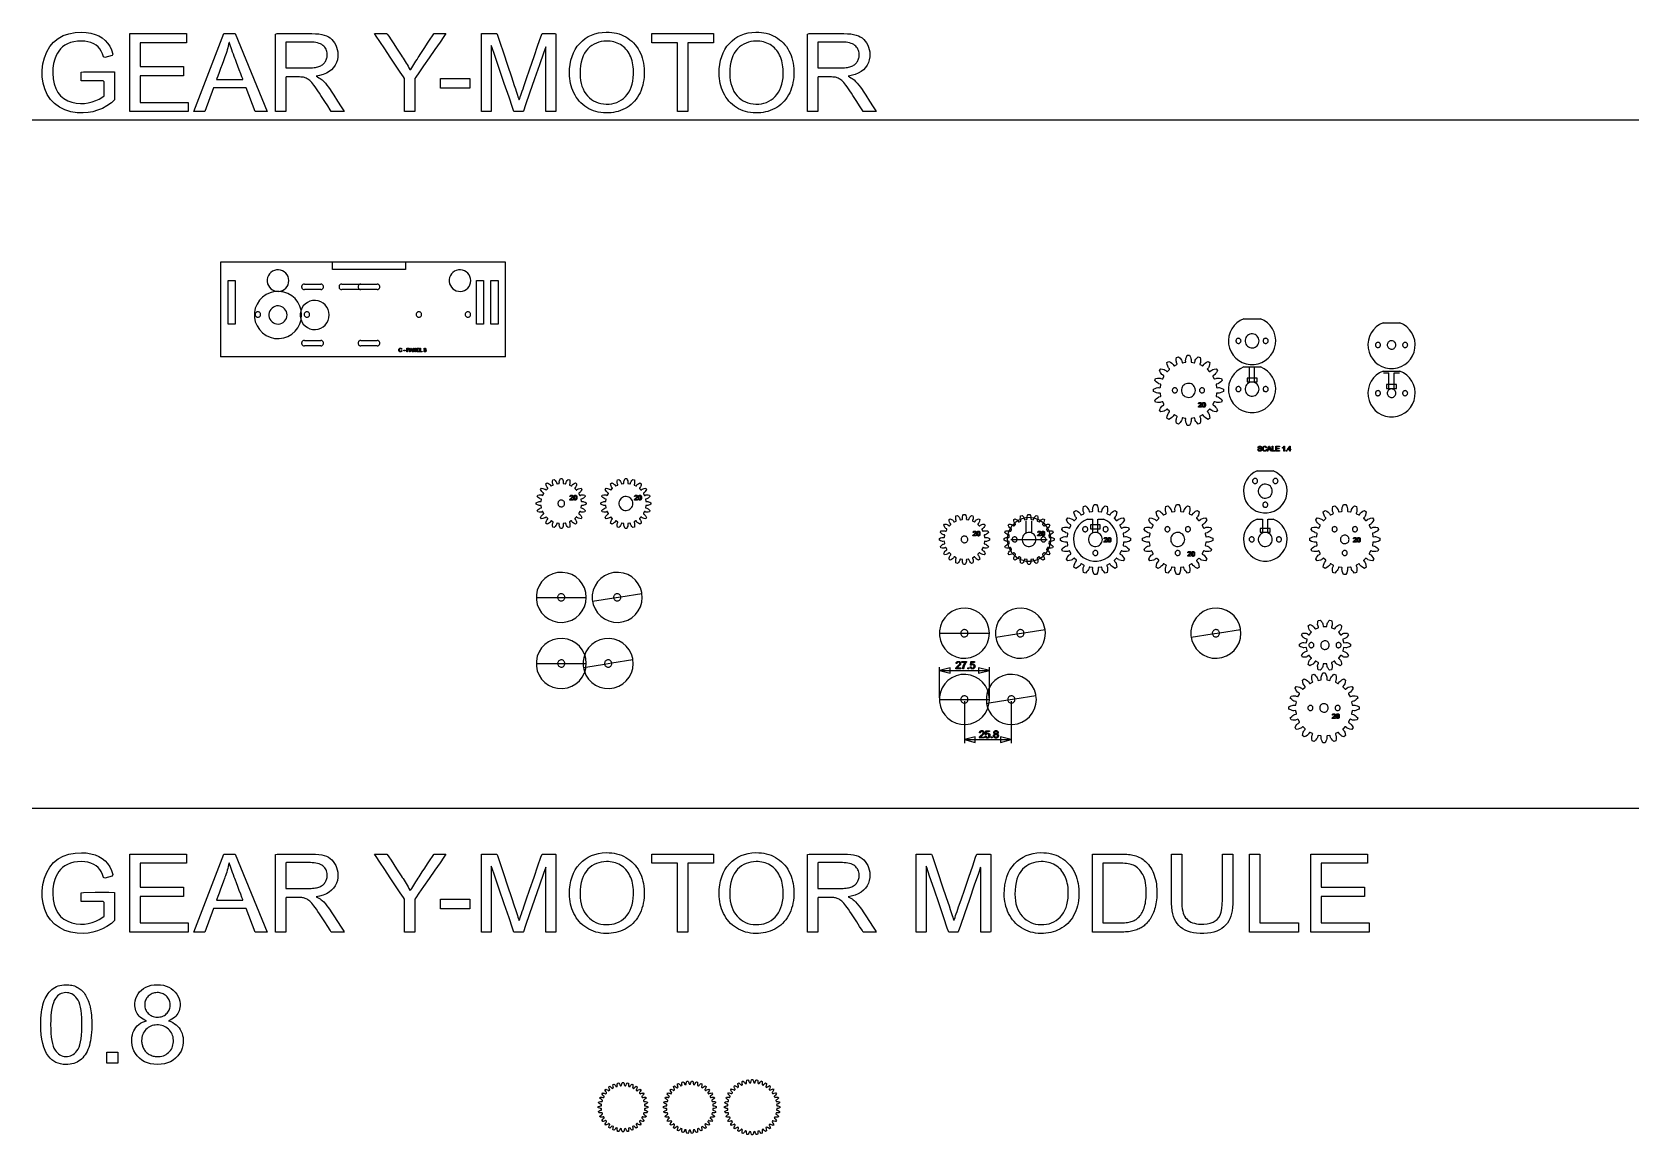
# Model space of a CAD drawing. Header units: metres. Extents: x 3906 to 4789, y 859 to 1465.
import ezdxf

# ---------------------------------------------------------------- set-up
doc = ezdxf.new("R2010")
doc.units = ezdxf.units.M

msp = doc.modelspace()

# ---------------------------------------------------------------- linework, layer by layer
at = {"layer": 'COMPONENT1'}
for p, q in [((3915.52, 1006.26), (3917.6, 1008.72)), ((3917.6, 1008.72), (3920.08, 1010.71)), ((3920.08, 1010.71), (3922.92, 1012.23)), ((3923.8, 1006.93), (3922.52, 1005.99)), ((3922.92, 1012.23), (3926.03, 1013.31)), ((3925.27, 1007.74), (3923.8, 1006.93)), ((3926.92, 1008.42), (3925.27, 1007.74)), ((3926.03, 1013.31), (3929.4, 1013.95)), ((3928.75, 1008.9), (3926.92, 1008.42)), ((3930.75, 1009.19), (3928.75, 1008.9)), ((3929.4, 1013.95), (3932.94, 1014.14)), ((3932.91, 1009.28), (3930.75, 1009.19)), ((3934.74, 1009.17), (3932.91, 1009.28)), ((3932.94, 1014.14), (3935.55, 1014)), ((3936.47, 1008.87), (3934.74, 1009.17)), ((3935.55, 1014), (3938.02, 1013.6)), ((3938.11, 1008.38), (3936.47, 1008.87)), ((3938.02, 1013.6), (3940.34, 1012.94)), ((3939.62, 1007.72), (3938.11, 1008.38)), ((3940.93, 1006.92), (3939.62, 1007.72)), ((3940.34, 1012.94), (3942.48, 1012.05)), ((3942.04, 1006), (3940.93, 1006.92)), ((3942.48, 1012.05), (3944.36, 1010.95)), ((3944.36, 1010.95), (3945.96, 1009.65)), ((3945.96, 1009.65), (3947.29, 1008.15)), ((3947.29, 1008.15), (3948.42, 1006.4)), ((3959.47, 970.45), (3959.47, 1013.41)), ((3959.47, 1013.41), (3990.53, 1013.41)), ((3990.53, 1008.34), (3965.16, 1008.34)), ((3965.16, 1008.34), (3965.16, 995.18)), ((3990.53, 1013.41), (3990.53, 1008.34)), ((3994.66, 970.45), (4011.16, 1013.41)), ((4011.16, 1013.41), (4017.28, 1013.41)), ((4013.79, 1007.49), (4013.55, 1006.48)), ((4014.01, 1008.49), (4013.79, 1007.49)), ((4014.24, 1008.37), (4014.01, 1008.49)), ((4014.52, 1007.46), (4014.24, 1008.37)), ((4014.83, 1006.49), (4014.52, 1007.46)), ((4017.28, 1013.41), (4034.86, 970.45)), ((4039.49, 1013.1), (4040.51, 1013.41)), ((4039.49, 1007.17), (4039.49, 1013.1)), ((4039.49, 996.41), (4039.49, 1007.17)), ((4040.51, 1013.41), (4044.35, 1013.41)), ((4044.35, 1013.41), (4049.59, 1013.41)), ((4045.62, 1008.66), (4045.18, 1008.65)), ((4045.18, 1008.65), (4045.18, 1007.92)), ((4045.18, 1007.92), (4045.18, 1006.25)), ((4047.02, 1008.66), (4045.62, 1008.66)), ((4049.08, 1008.66), (4047.02, 1008.66)), ((4051.5, 1008.66), (4049.08, 1008.66)), ((4049.59, 1013.41), (4054.66, 1013.41)), ((4053.99, 1008.66), (4051.5, 1008.66)), ((4056.22, 1008.66), (4053.99, 1008.66)), ((4054.66, 1013.41), (4058.01, 1013.41)), ((4057.91, 1008.66), (4056.22, 1008.66)), ((4058.74, 1008.66), (4057.91, 1008.66)), ((4058.01, 1013.41), (4059.55, 1013.4)), ((4059.63, 1008.64), (4058.74, 1008.66)), ((4059.55, 1013.4), (4061.54, 1013.32)), ((4060.71, 1008.57), (4059.63, 1008.64)), ((4061.71, 1008.44), (4060.71, 1008.57)), ((4061.54, 1013.32), (4063.33, 1013.15)), ((4062.64, 1008.24), (4061.71, 1008.44)), ((4063.48, 1007.99), (4062.64, 1008.24)), ((4063.33, 1013.15), (4064.92, 1012.9)), ((4064.25, 1007.68), (4063.48, 1007.99)), ((4064.94, 1007.31), (4064.25, 1007.68)), ((4064.92, 1012.9), (4066.31, 1012.57)), ((4065.55, 1006.87), (4064.94, 1007.31)), ((4066.09, 1006.39), (4065.55, 1006.87)), ((4066.31, 1012.57), (4067.51, 1012.15)), ((4067.51, 1012.15), (4068.58, 1011.62)), ((4068.58, 1011.62), (4069.57, 1010.96)), ((4069.57, 1010.96), (4070.47, 1010.18)), ((4070.47, 1010.18), (4071.28, 1009.26)), ((4071.28, 1009.26), (4072.01, 1008.22)), ((4072.01, 1008.22), (4072.63, 1007.09)), ((4072.63, 1007.09), (4073.12, 1005.91)), ((4093.9, 1013.37), (4094.07, 1013.41)), ((4094.83, 1011.98), (4093.9, 1013.37)), ((4094.07, 1013.41), (4094.77, 1013.41)), ((4094.77, 1013.41), (4095.81, 1013.41)), ((4096.84, 1008.98), (4094.83, 1011.98)), ((4095.81, 1013.41), (4097.04, 1013.41)), ((4099.54, 1004.93), (4096.84, 1008.98)), ((4097.04, 1013.41), (4098.31, 1013.41)), ((4098.31, 1013.41), (4099.46, 1013.41)), ((4099.46, 1013.41), (4100.33, 1013.41)), ((4100.33, 1013.41), (4100.77, 1013.41)), ((4100.77, 1013.41), (4100.98, 1013.11)), ((4100.98, 1013.11), (4101.78, 1011.89)), ((4101.78, 1011.89), (4103.03, 1009.99)), ((4103.03, 1009.99), (4104.53, 1007.69)), ((4104.53, 1007.69), (4106.08, 1005.31)), ((4121.57, 1005.72), (4123.1, 1008.05)), ((4123.1, 1008.05), (4124.56, 1010.26)), ((4124.56, 1010.26), (4125.75, 1012.07)), ((4125.75, 1012.07), (4126.49, 1013.19)), ((4126.49, 1013.19), (4126.67, 1013.41)), ((4126.67, 1013.41), (4127.13, 1013.41)), ((4129.96, 1008.64), (4127.11, 1004.53)), ((4127.13, 1013.41), (4128, 1013.41)), ((4128, 1013.41), (4129.11, 1013.41)), ((4129.11, 1013.41), (4130.33, 1013.41)), ((4132.12, 1011.76), (4129.96, 1008.64)), ((4130.33, 1013.41), (4131.5, 1013.41)), ((4131.5, 1013.41), (4132.48, 1013.41)), ((4133.2, 1013.33), (4132.12, 1011.76)), ((4132.48, 1013.41), (4133.1, 1013.41)), ((4133.1, 1013.41), (4133.2, 1013.33)), ((4152.65, 1012.2), (4152.71, 1013.41)), ((4152.65, 1006.7), (4152.65, 1012.2)), ((4152.65, 998.29), (4152.65, 1006.7)), ((4152.71, 1013.41), (4153.54, 1013.41)), ((4153.54, 1013.41), (4155.06, 1013.41)), ((4155.06, 1013.41), (4156.93, 1013.41)), ((4156.93, 1013.41), (4158.8, 1013.41)), ((4158.48, 1006), (4158.13, 1006.75)), ((4158.13, 1006.75), (4158.13, 1003.22)), ((4158.8, 1013.41), (4160.32, 1013.41)), ((4160.32, 1013.41), (4161.15, 1013.41)), ((4161.15, 1013.41), (4161.49, 1012.56)), ((4161.49, 1012.56), (4162.8, 1008.66)), ((4162.8, 1008.66), (4164.79, 1002.7)), ((4181.62, 1000.7), (4183.77, 1006.95)), ((4183.77, 1006.95), (4185.37, 1011.59)), ((4185.37, 1011.59), (4186, 1013.41)), ((4186, 1013.41), (4186.46, 1013.41)), ((4186.46, 1013.41), (4187.65, 1013.41)), ((4187.65, 1013.41), (4189.25, 1013.41)), ((4189.25, 1013.41), (4190.95, 1013.41)), ((4190.95, 1013.41), (4192.45, 1013.41)), ((4192.45, 1013.41), (4193.43, 1013.41)), ((4193.43, 1013.41), (4193.64, 1013.1)), ((4193.64, 1013.1), (4193.64, 1008.94)), ((4193.64, 1008.94), (4193.64, 1001.31)), ((4205.38, 1006.4), (4206.7, 1007.98)), ((4206.7, 1007.98), (4208.16, 1009.4)), ((4208.16, 1009.4), (4209.72, 1010.64)), ((4209.72, 1010.64), (4211.39, 1011.69)), ((4211.39, 1011.69), (4213.16, 1012.55)), ((4213.41, 1006.84), (4212.27, 1005.99)), ((4213.16, 1012.55), (4215.03, 1013.23)), ((4214.61, 1007.56), (4213.41, 1006.84)), ((4215.86, 1008.15), (4214.61, 1007.56)), ((4215.03, 1013.23), (4217, 1013.73)), ((4217.15, 1008.62), (4215.86, 1008.15)), ((4217, 1013.73), (4219.07, 1014.04)), ((4218.5, 1008.96), (4217.15, 1008.62)), ((4219.9, 1009.18), (4218.5, 1008.96)), ((4219.07, 1014.04), (4221.25, 1014.17)), ((4221.35, 1009.27), (4219.9, 1009.18)), ((4221.25, 1014.17), (4222.85, 1014.14)), ((4222.49, 1009.26), (4221.35, 1009.27)), ((4223.51, 1009.17), (4222.49, 1009.26)), ((4222.85, 1014.14), (4224.27, 1014.03)), ((4224.5, 1009.02), (4223.51, 1009.17)), ((4224.27, 1014.03), (4225.66, 1013.82)), ((4225.46, 1008.81), (4224.5, 1009.02)), ((4226.4, 1008.53), (4225.46, 1008.81)), ((4225.66, 1013.82), (4227.01, 1013.54)), ((4227.31, 1008.18), (4226.4, 1008.53)), ((4227.01, 1013.54), (4228.32, 1013.16)), ((4228.2, 1007.77), (4227.31, 1008.18)), ((4229.06, 1007.3), (4228.2, 1007.77)), ((4228.32, 1013.16), (4229.6, 1012.7)), ((4229.9, 1006.76), (4229.06, 1007.3)), ((4229.6, 1012.7), (4230.85, 1012.15)), ((4230.68, 1006.16), (4229.9, 1006.76)), ((4230.85, 1012.15), (4232.06, 1011.52)), ((4232.06, 1011.52), (4233.22, 1010.8)), ((4233.22, 1010.8), (4234.31, 1010.01)), ((4234.31, 1010.01), (4235.34, 1009.16)), ((4235.34, 1009.16), (4236.3, 1008.23)), ((4236.3, 1008.23), (4237.18, 1007.24)), ((4237.18, 1007.24), (4238, 1006.18)), ((4246.27, 1008.34), (4246.27, 1013.41)), ((4246.27, 1013.41), (4280.31, 1013.41)), ((4260.42, 1008.34), (4246.27, 1008.34)), ((4260.42, 970.45), (4260.42, 1008.34)), ((4280.31, 1008.34), (4266.1, 1008.34)), ((4266.1, 1008.34), (4266.1, 970.45)), ((4280.31, 1013.41), (4280.31, 1008.34)), ((4287.63, 1006.4), (4288.95, 1007.98)), ((4288.95, 1007.98), (4290.41, 1009.4)), ((4290.41, 1009.4), (4291.97, 1010.64)), ((4291.97, 1010.64), (4293.64, 1011.69)), ((4293.64, 1011.69), (4295.4, 1012.55)), ((4295.66, 1006.84), (4294.52, 1005.99)), ((4295.4, 1012.55), (4297.27, 1013.23)), ((4296.86, 1007.56), (4295.66, 1006.84)), ((4298.1, 1008.15), (4296.86, 1007.56)), ((4297.27, 1013.23), (4299.25, 1013.73)), ((4299.4, 1008.62), (4298.1, 1008.15)), ((4299.25, 1013.73), (4301.32, 1014.04)), ((4300.75, 1008.96), (4299.4, 1008.62)), ((4302.15, 1009.18), (4300.75, 1008.96)), ((4301.32, 1014.04), (4303.49, 1014.17)), ((4303.6, 1009.27), (4302.15, 1009.18)), ((4303.49, 1014.17), (4305.09, 1014.14)), ((4304.74, 1009.26), (4303.6, 1009.27)), ((4305.75, 1009.17), (4304.74, 1009.26)), ((4305.09, 1014.14), (4306.52, 1014.03)), ((4306.74, 1009.02), (4305.75, 1009.17)), ((4306.52, 1014.03), (4307.9, 1013.82)), ((4307.71, 1008.81), (4306.74, 1009.02)), ((4308.65, 1008.53), (4307.71, 1008.81)), ((4307.9, 1013.82), (4309.25, 1013.54)), ((4309.56, 1008.18), (4308.65, 1008.53)), ((4309.25, 1013.54), (4310.57, 1013.16)), ((4310.45, 1007.77), (4309.56, 1008.18)), ((4311.31, 1007.3), (4310.45, 1007.77)), ((4310.57, 1013.16), (4311.85, 1012.7)), ((4312.14, 1006.76), (4311.31, 1007.3)), ((4311.85, 1012.7), (4313.09, 1012.15)), ((4312.93, 1006.16), (4312.14, 1006.76)), ((4313.09, 1012.15), (4314.3, 1011.52)), ((4314.3, 1011.52), (4315.47, 1010.8)), ((4315.47, 1010.8), (4316.56, 1010.01)), ((4316.56, 1010.01), (4317.59, 1009.16)), ((4317.59, 1009.16), (4318.54, 1008.23)), ((4318.54, 1008.23), (4319.43, 1007.24)), ((4319.43, 1007.24), (4320.25, 1006.18)), ((4331.82, 1013.1), (4332.84, 1013.41)), ((4331.82, 1007.17), (4331.82, 1013.1)), ((4331.82, 996.41), (4331.82, 1007.17)), ((4332.84, 1013.41), (4336.68, 1013.41)), ((4336.68, 1013.41), (4341.92, 1013.41)), ((4337.95, 1008.66), (4337.51, 1008.65)), ((4337.51, 1008.65), (4337.51, 1007.92)), ((4337.51, 1007.92), (4337.51, 1006.25)), ((4339.35, 1008.66), (4337.95, 1008.66)), ((4341.41, 1008.66), (4339.35, 1008.66)), ((4343.84, 1008.66), (4341.41, 1008.66)), ((4341.92, 1013.41), (4346.99, 1013.41)), ((4346.32, 1008.66), (4343.84, 1008.66)), ((4348.55, 1008.66), (4346.32, 1008.66)), ((4346.99, 1013.41), (4350.34, 1013.41)), ((4350.24, 1008.66), (4348.55, 1008.66)), ((4351.07, 1008.66), (4350.24, 1008.66)), ((4350.34, 1013.41), (4351.88, 1013.4)), ((4351.96, 1008.64), (4351.07, 1008.66)), ((4351.88, 1013.4), (4353.87, 1013.32)), ((4353.04, 1008.57), (4351.96, 1008.64)), ((4354.04, 1008.44), (4353.04, 1008.57)), ((4353.87, 1013.32), (4355.66, 1013.15)), ((4354.97, 1008.24), (4354.04, 1008.44)), ((4355.81, 1007.99), (4354.97, 1008.24)), ((4355.66, 1013.15), (4357.25, 1012.9)), ((4356.58, 1007.68), (4355.81, 1007.99)), ((4357.27, 1007.31), (4356.58, 1007.68)), ((4357.25, 1012.9), (4358.64, 1012.57)), ((4357.88, 1006.87), (4357.27, 1007.31)), ((4358.42, 1006.39), (4357.88, 1006.87)), ((4358.64, 1012.57), (4359.84, 1012.15)), ((4359.84, 1012.15), (4360.91, 1011.62)), ((4360.91, 1011.62), (4361.9, 1010.96)), ((4361.9, 1010.96), (4362.8, 1010.18)), ((4362.8, 1010.18), (4363.61, 1009.26)), ((4363.61, 1009.26), (4364.34, 1008.22)), ((4364.34, 1008.22), (4364.96, 1007.09)), ((4364.96, 1007.09), (4365.46, 1005.91)), ((4391.57, 1012.2), (4391.63, 1013.41)), ((4391.57, 1006.7), (4391.57, 1012.2)), ((4391.57, 998.29), (4391.57, 1006.7)), ((4391.63, 1013.41), (4392.46, 1013.41)), ((4392.46, 1013.41), (4393.98, 1013.41)), ((4393.98, 1013.41), (4395.85, 1013.41)), ((4395.85, 1013.41), (4397.71, 1013.41)), ((4397.4, 1006), (4397.05, 1006.75)), ((4397.05, 1006.75), (4397.05, 1003.22)), ((4397.71, 1013.41), (4399.23, 1013.41)), ((4399.23, 1013.41), (4400.06, 1013.41)), ((4400.06, 1013.41), (4400.41, 1012.56)), ((4400.41, 1012.56), (4401.71, 1008.66)), ((4401.71, 1008.66), (4403.7, 1002.7)), ((4420.54, 1000.7), (4422.69, 1006.95)), ((4422.69, 1006.95), (4424.29, 1011.59)), ((4424.29, 1011.59), (4424.91, 1013.41)), ((4424.91, 1013.41), (4425.38, 1013.41)), ((4425.38, 1013.41), (4426.56, 1013.41)), ((4426.56, 1013.41), (4428.16, 1013.41)), ((4428.16, 1013.41), (4429.87, 1013.41)), ((4429.87, 1013.41), (4431.37, 1013.41)), ((4431.37, 1013.41), (4432.35, 1013.41)), ((4432.35, 1013.41), (4432.56, 1013.1)), ((4432.56, 1013.1), (4432.56, 1008.94)), ((4432.56, 1008.94), (4432.56, 1001.31)), ((4444.3, 1006.4), (4445.62, 1007.98)), ((4445.62, 1007.98), (4447.08, 1009.4)), ((4447.08, 1009.4), (4448.64, 1010.64)), ((4448.64, 1010.64), (4450.31, 1011.69)), ((4450.31, 1011.69), (4452.07, 1012.55)), ((4452.33, 1006.84), (4451.19, 1005.99)), ((4452.07, 1012.55), (4453.94, 1013.23)), ((4453.53, 1007.56), (4452.33, 1006.84)), ((4454.77, 1008.15), (4453.53, 1007.56)), ((4453.94, 1013.23), (4455.92, 1013.73)), ((4456.07, 1008.62), (4454.77, 1008.15)), ((4455.92, 1013.73), (4457.99, 1014.04)), ((4457.42, 1008.96), (4456.07, 1008.62)), ((4458.82, 1009.18), (4457.42, 1008.96)), ((4457.99, 1014.04), (4460.16, 1014.17)), ((4460.27, 1009.27), (4458.82, 1009.18)), ((4460.16, 1014.17), (4461.76, 1014.14)), ((4461.41, 1009.26), (4460.27, 1009.27)), ((4462.42, 1009.17), (4461.41, 1009.26)), ((4461.76, 1014.14), (4463.19, 1014.03)), ((4463.41, 1009.02), (4462.42, 1009.17)), ((4463.19, 1014.03), (4464.57, 1013.82)), ((4464.38, 1008.81), (4463.41, 1009.02)), ((4465.32, 1008.53), (4464.38, 1008.81)), ((4464.57, 1013.82), (4465.92, 1013.54)), ((4466.23, 1008.18), (4465.32, 1008.53)), ((4465.92, 1013.54), (4467.24, 1013.16)), ((4467.12, 1007.77), (4466.23, 1008.18)), ((4467.98, 1007.3), (4467.12, 1007.77)), ((4467.24, 1013.16), (4468.52, 1012.7)), ((4468.81, 1006.76), (4467.98, 1007.3)), ((4468.52, 1012.7), (4469.76, 1012.15)), ((4469.6, 1006.16), (4468.81, 1006.76)), ((4469.76, 1012.15), (4470.97, 1011.52)), ((4470.97, 1011.52), (4472.14, 1010.8)), ((4472.14, 1010.8), (4473.23, 1010.01)), ((4473.23, 1010.01), (4474.26, 1009.16)), ((4474.26, 1009.16), (4475.21, 1008.23)), ((4475.21, 1008.23), (4476.1, 1007.24)), ((4476.1, 1007.24), (4476.92, 1006.18)), ((4488.41, 1013.39), (4488.93, 1013.41)), ((4488.41, 1011.3), (4488.41, 1013.39)), ((4488.41, 1006.32), (4488.41, 1011.3)), ((4488.93, 1013.41), (4490.51, 1013.41)), ((4490.51, 1013.41), (4492.8, 1013.41)), ((4492.8, 1013.41), (4495.46, 1013.41)), ((4494.4, 1008.34), (4494.09, 1008.32)), ((4494.09, 1008.32), (4494.09, 1006.69)), ((4494.09, 1006.69), (4494.09, 1002.87)), ((4495.35, 1008.34), (4494.4, 1008.34)), ((4496.73, 1008.34), (4495.35, 1008.34)), ((4495.46, 1013.41), (4498.17, 1013.41)), ((4498.35, 1008.34), (4496.73, 1008.34)), ((4498.17, 1013.41), (4500.58, 1013.41)), ((4500, 1008.34), (4498.35, 1008.34)), ((4501.48, 1008.34), (4500, 1008.34)), ((4500.58, 1013.41), (4502.37, 1013.41)), ((4502.58, 1008.34), (4501.48, 1008.34)), ((4502.37, 1013.41), (4503.19, 1013.41)), ((4503.1, 1008.34), (4502.58, 1008.34)), ((4504.09, 1008.33), (4503.1, 1008.34)), ((4503.19, 1013.41), (4504.21, 1013.4)), ((4505.23, 1008.3), (4504.09, 1008.33)), ((4504.21, 1013.4), (4505.35, 1013.38)), ((4506.29, 1008.23), (4505.23, 1008.3)), ((4505.35, 1013.38), (4506.42, 1013.33)), ((4507.26, 1008.15), (4506.29, 1008.23)), ((4506.42, 1013.33), (4507.42, 1013.27)), ((4508.15, 1008.03), (4507.26, 1008.15)), ((4507.42, 1013.27), (4508.35, 1013.19)), ((4508.95, 1007.89), (4508.15, 1008.03)), ((4508.35, 1013.19), (4509.2, 1013.09)), ((4509.67, 1007.72), (4508.95, 1007.89)), ((4509.2, 1013.09), (4509.98, 1012.97)), ((4510.3, 1007.52), (4509.67, 1007.72)), ((4509.98, 1012.97), (4510.69, 1012.83)), ((4511.01, 1007.23), (4510.3, 1007.52)), ((4510.69, 1012.83), (4511.53, 1012.62)), ((4511.76, 1006.84), (4511.01, 1007.23)), ((4511.53, 1012.62), (4512.4, 1012.36)), ((4512.47, 1006.37), (4511.76, 1006.84)), ((4512.4, 1012.36), (4513.24, 1012.05)), ((4513.24, 1012.05), (4514.04, 1011.71)), ((4514.04, 1011.71), (4514.82, 1011.32)), ((4514.82, 1011.32), (4515.55, 1010.89)), ((4515.55, 1010.89), (4516.26, 1010.41)), ((4516.26, 1010.41), (4516.93, 1009.9)), ((4516.93, 1009.9), (4517.7, 1009.23)), ((4517.7, 1009.23), (4518.48, 1008.46)), ((4518.48, 1008.46), (4519.21, 1007.65)), ((4519.21, 1007.65), (4519.88, 1006.78)), ((4519.88, 1006.78), (4520.5, 1005.87)), ((4531.83, 1011.7), (4531.83, 1013.41)), ((4531.83, 1013.41), (4532.32, 1013.41)), ((4531.83, 1007.08), (4531.83, 1011.7)), ((4531.83, 1001), (4531.83, 1007.08)), ((4532.32, 1013.41), (4533.43, 1013.41)), ((4533.43, 1013.41), (4534.84, 1013.41)), ((4534.84, 1013.41), (4536.21, 1013.41)), ((4536.21, 1013.41), (4537.21, 1013.41)), ((4537.21, 1013.41), (4537.51, 1013.34)), ((4537.51, 1013.34), (4537.51, 1010.83)), ((4537.51, 1010.83), (4537.51, 1005.74)), ((4559.93, 1013.41), (4560.37, 1013.41)), ((4559.93, 1011.5), (4559.93, 1013.41)), ((4559.93, 1006.76), (4559.93, 1011.5)), ((4559.93, 1000.64), (4559.93, 1006.76)), ((4560.37, 1013.41), (4561.45, 1013.41)), ((4561.45, 1013.41), (4562.86, 1013.41)), ((4562.86, 1013.41), (4564.24, 1013.41)), ((4564.24, 1013.41), (4565.27, 1013.41)), ((4565.27, 1013.41), (4565.61, 1013.38)), ((4565.61, 1013.38), (4565.61, 1011.06)), ((4565.61, 1011.06), (4565.61, 1006.07)), ((4574.84, 970.45), (4574.84, 1013.41)), ((4574.84, 1013.41), (4580.53, 1013.41)), ((4580.53, 1013.41), (4580.53, 975.52)), ((4608.57, 970.45), (4608.57, 1013.41)), ((4608.57, 1013.41), (4639.63, 1013.41)), ((4639.63, 1008.34), (4614.25, 1008.34)), ((4614.25, 1008.34), (4614.25, 995.18)), ((4639.63, 1013.41), (4639.63, 1008.34)), ((3911.69, 996.73), (3912.53, 1000.09)), ((3912.53, 1000.09), (3913.81, 1003.32)), ((3913.81, 1003.32), (3915.52, 1006.26)), ((3918.24, 999.35), (3917.58, 996.91)), ((3918.99, 1001.27), (3918.24, 999.35)), ((3919.67, 1002.55), (3918.99, 1001.27)), ((3920.48, 1003.77), (3919.67, 1002.55)), ((3921.42, 1004.93), (3920.48, 1003.77)), ((3922.52, 1005.99), (3921.42, 1004.93)), ((3942.94, 1004.95), (3942.04, 1006)), ((3943.72, 1003.71), (3942.94, 1004.95)), ((3944.42, 1002.22), (3943.72, 1003.71)), ((3945.05, 1000.5), (3944.42, 1002.22)), ((3945.79, 1000.15), (3945.05, 1000.5)), ((3947.77, 1000.69), (3945.79, 1000.15)), ((3949.75, 1001.23), (3947.77, 1000.69)), ((3948.42, 1006.4), (3949.37, 1004.38)), ((3949.37, 1004.38), (3950.15, 1002.08)), ((3950.15, 1002.08), (3949.75, 1001.23)), ((4010.94, 998.46), (4010.18, 996.43)), ((4011.5, 999.96), (4010.94, 998.46)), ((4011.77, 1000.67), (4011.5, 999.96)), ((4012.06, 1001.49), (4011.77, 1000.67)), ((4012.4, 1002.48), (4012.06, 1001.49)), ((4012.72, 1003.48), (4012.4, 1002.48)), ((4013.02, 1004.48), (4012.72, 1003.48)), ((4013.29, 1005.48), (4013.02, 1004.48)), ((4013.55, 1006.48), (4013.29, 1005.48)), ((4015.17, 1005.46), (4014.83, 1006.49)), ((4015.54, 1004.37), (4015.17, 1005.46)), ((4015.94, 1003.23), (4015.54, 1004.37)), ((4016.38, 1002.03), (4015.94, 1003.23)), ((4016.84, 1000.77), (4016.38, 1002.03)), ((4017.17, 999.91), (4016.84, 1000.77)), ((4017.48, 999.07), (4017.17, 999.91)), ((4018.06, 997.53), (4017.48, 999.07)), ((4045.18, 1006.25), (4045.18, 1003.97)), ((4045.18, 1003.97), (4045.18, 1001.39)), ((4045.18, 1001.39), (4045.18, 998.83)), ((4045.18, 998.83), (4045.18, 996.61)), ((4066.56, 1005.87), (4066.09, 1006.39)), ((4066.96, 1005.32), (4066.56, 1005.87)), ((4066.72, 997.67), (4067, 998.11)), ((4067.29, 1004.73), (4066.96, 1005.32)), ((4067, 998.11), (4067.24, 998.56)), ((4067.24, 998.56), (4067.45, 999.01)), ((4067.56, 1004.11), (4067.29, 1004.73)), ((4067.45, 999.01), (4067.62, 999.48)), ((4067.76, 1003.46), (4067.56, 1004.11)), ((4067.62, 999.48), (4067.76, 999.95)), ((4067.9, 1002.78), (4067.76, 1003.46)), ((4067.76, 999.95), (4067.87, 1000.44)), ((4067.87, 1000.44), (4067.93, 1000.93)), ((4067.97, 1002.06), (4067.9, 1002.78)), ((4067.93, 1000.93), (4067.97, 1001.43)), ((4067.97, 1001.43), (4067.97, 1002.06)), ((4073.53, 998.91), (4073.06, 997.4)), ((4073.12, 1005.91), (4073.49, 1004.69)), ((4073.49, 1004.69), (4073.72, 1003.42)), ((4073.78, 1000.52), (4073.53, 998.91)), ((4073.72, 1003.42), (4073.83, 1002.11)), ((4073.83, 1002.11), (4073.78, 1000.52)), ((4102.57, 1000.4), (4099.54, 1004.93)), ((4105.55, 995.95), (4102.57, 1000.4)), ((4106.08, 1005.31), (4107.51, 1003.13)), ((4107.51, 1003.13), (4108.62, 1001.44)), ((4108.62, 1001.44), (4109.21, 1000.53)), ((4109.21, 1000.53), (4109.62, 999.89)), ((4109.62, 999.89), (4110.19, 998.99)), ((4110.19, 998.99), (4110.75, 998.09)), ((4110.75, 998.09), (4111.3, 997.19)), ((4116.06, 997.24), (4116.66, 998.21)), ((4116.66, 998.21), (4117.29, 999.2)), ((4117.29, 999.2), (4117.94, 1000.21)), ((4117.94, 1000.21), (4118.39, 1000.89)), ((4118.39, 1000.89), (4119.02, 1001.86)), ((4119.02, 1001.86), (4120.14, 1003.56)), ((4120.14, 1003.56), (4121.57, 1005.72)), ((4123.96, 999.99), (4120.9, 995.57)), ((4127.11, 1004.53), (4123.96, 999.99)), ((4152.65, 988.72), (4152.65, 998.29)), ((4158.13, 1003.22), (4158.13, 996.72)), ((4160.07, 1001.31), (4158.48, 1006)), ((4162.5, 994.15), (4160.07, 1001.31)), ((4164.79, 1002.7), (4167.05, 995.93)), ((4179.33, 994.04), (4181.62, 1000.7)), ((4186.87, 1002.67), (4184.65, 996.28)), ((4188.07, 1006.14), (4186.87, 1002.67)), ((4188.16, 1005.4), (4188.07, 1006.14)), ((4188.16, 1000.79), (4188.16, 1005.4)), ((4188.16, 993.75), (4188.16, 1000.79)), ((4193.64, 1001.31), (4193.64, 991.93)), ((4201.44, 996.38), (4201.88, 998.67)), ((4201.88, 998.67), (4202.49, 1000.81)), ((4202.49, 1000.81), (4203.28, 1002.82)), ((4203.28, 1002.82), (4204.24, 1004.68)), ((4204.24, 1004.68), (4205.38, 1006.4)), ((4208, 999.5), (4207.54, 997.7)), ((4208.6, 1001.13), (4208, 999.5)), ((4209.33, 1002.6), (4208.6, 1001.13)), ((4210.19, 1003.89), (4209.33, 1002.6)), ((4211.18, 1005.02), (4210.19, 1003.89)), ((4212.27, 1005.99), (4211.18, 1005.02)), ((4231.41, 1005.52), (4230.68, 1006.16)), ((4232.1, 1004.82), (4231.41, 1005.52)), ((4232.73, 1004.06), (4232.1, 1004.82)), ((4233.31, 1003.26), (4232.73, 1004.06)), ((4233.85, 1002.39), (4233.31, 1003.26)), ((4234.33, 1001.48), (4233.85, 1002.39)), ((4234.77, 1000.52), (4234.33, 1001.48)), ((4235.15, 999.51), (4234.77, 1000.52)), ((4235.47, 998.46), (4235.15, 999.51)), ((4235.75, 997.37), (4235.47, 998.46)), ((4238, 1006.18), (4238.75, 1005.05)), ((4238.75, 1005.05), (4239.43, 1003.85)), ((4239.43, 1003.85), (4240.04, 1002.59)), ((4240.04, 1002.59), (4240.57, 1001.29)), ((4240.57, 1001.29), (4241.03, 999.94)), ((4241.03, 999.94), (4241.41, 998.56)), ((4241.41, 998.56), (4241.71, 997.13)), ((4283.68, 996.38), (4284.12, 998.67)), ((4284.12, 998.67), (4284.74, 1000.81)), ((4284.74, 1000.81), (4285.53, 1002.82)), ((4285.53, 1002.82), (4286.49, 1004.68)), ((4286.49, 1004.68), (4287.63, 1006.4)), ((4290.25, 999.5), (4289.79, 997.7)), ((4290.85, 1001.13), (4290.25, 999.5)), ((4291.57, 1002.6), (4290.85, 1001.13)), ((4292.43, 1003.89), (4291.57, 1002.6)), ((4293.43, 1005.02), (4292.43, 1003.89)), ((4294.52, 1005.99), (4293.43, 1005.02)), ((4313.66, 1005.52), (4312.93, 1006.16)), ((4314.34, 1004.82), (4313.66, 1005.52)), ((4314.98, 1004.06), (4314.34, 1004.82)), ((4315.56, 1003.26), (4314.98, 1004.06)), ((4316.1, 1002.39), (4315.56, 1003.26)), ((4316.58, 1001.48), (4316.1, 1002.39)), ((4317.01, 1000.52), (4316.58, 1001.48)), ((4317.39, 999.51), (4317.01, 1000.52)), ((4317.72, 998.46), (4317.39, 999.51)), ((4317.99, 997.37), (4317.72, 998.46)), ((4320.25, 1006.18), (4321, 1005.05)), ((4321, 1005.05), (4321.68, 1003.85)), ((4321.68, 1003.85), (4322.29, 1002.59)), ((4322.29, 1002.59), (4322.82, 1001.29)), ((4322.82, 1001.29), (4323.27, 999.94)), ((4323.27, 999.94), (4323.65, 998.56)), ((4323.65, 998.56), (4323.96, 997.13)), ((4337.51, 1006.25), (4337.51, 1003.97)), ((4337.51, 1003.97), (4337.51, 1001.39)), ((4337.51, 1001.39), (4337.51, 998.83)), ((4337.51, 998.83), (4337.51, 996.61)), ((4358.89, 1005.87), (4358.42, 1006.39)), ((4359.29, 1005.32), (4358.89, 1005.87)), ((4359.05, 997.67), (4359.33, 998.11)), ((4359.63, 1004.73), (4359.29, 1005.32)), ((4359.33, 998.11), (4359.57, 998.56)), ((4359.57, 998.56), (4359.78, 999.01)), ((4359.89, 1004.11), (4359.63, 1004.73)), ((4359.78, 999.01), (4359.95, 999.48)), ((4360.1, 1003.46), (4359.89, 1004.11)), ((4359.95, 999.48), (4360.09, 999.95)), ((4360.09, 999.95), (4360.2, 1000.44)), ((4360.23, 1002.78), (4360.1, 1003.46)), ((4360.2, 1000.44), (4360.27, 1000.93)), ((4360.3, 1002.06), (4360.23, 1002.78)), ((4360.27, 1000.93), (4360.3, 1001.43)), ((4360.3, 1001.43), (4360.3, 1002.06)), ((4365.86, 998.91), (4365.4, 997.4)), ((4365.46, 1005.91), (4365.82, 1004.69)), ((4365.82, 1004.69), (4366.05, 1003.42)), ((4366.12, 1000.52), (4365.86, 998.91)), ((4366.05, 1003.42), (4366.16, 1002.11)), ((4366.16, 1002.11), (4366.12, 1000.52)), ((4391.57, 988.72), (4391.57, 998.29)), ((4397.05, 1003.22), (4397.05, 996.72)), ((4398.99, 1001.31), (4397.4, 1006)), ((4401.42, 994.15), (4398.99, 1001.31)), ((4403.7, 1002.7), (4405.97, 995.93)), ((4418.25, 994.04), (4420.54, 1000.7)), ((4425.78, 1002.67), (4423.56, 996.28)), ((4426.99, 1006.14), (4425.78, 1002.67)), ((4427.08, 1005.4), (4426.99, 1006.14)), ((4427.08, 1000.79), (4427.08, 1005.4)), ((4427.08, 993.75), (4427.08, 1000.79)), ((4432.56, 1001.31), (4432.56, 991.93)), ((4440.35, 996.38), (4440.79, 998.67)), ((4440.79, 998.67), (4441.41, 1000.81)), ((4441.41, 1000.81), (4442.2, 1002.82)), ((4442.2, 1002.82), (4443.16, 1004.68)), ((4443.16, 1004.68), (4444.3, 1006.4)), ((4446.92, 999.5), (4446.46, 997.7)), ((4447.52, 1001.13), (4446.92, 999.5)), ((4448.24, 1002.6), (4447.52, 1001.13)), ((4449.1, 1003.89), (4448.24, 1002.6)), ((4450.1, 1005.02), (4449.1, 1003.89)), ((4451.19, 1005.99), (4450.1, 1005.02)), ((4470.33, 1005.52), (4469.6, 1006.16)), ((4471.01, 1004.82), (4470.33, 1005.52)), ((4471.65, 1004.06), (4471.01, 1004.82)), ((4472.23, 1003.26), (4471.65, 1004.06)), ((4472.77, 1002.39), (4472.23, 1003.26)), ((4473.25, 1001.48), (4472.77, 1002.39)), ((4473.68, 1000.52), (4473.25, 1001.48)), ((4474.06, 999.51), (4473.68, 1000.52)), ((4474.39, 998.46), (4474.06, 999.51)), ((4474.66, 997.37), (4474.39, 998.46)), ((4476.92, 1006.18), (4477.67, 1005.05)), ((4477.67, 1005.05), (4478.35, 1003.85)), ((4478.35, 1003.85), (4478.96, 1002.59)), ((4478.96, 1002.59), (4479.49, 1001.29)), ((4479.49, 1001.29), (4479.94, 999.94)), ((4479.94, 999.94), (4480.32, 998.56)), ((4480.32, 998.56), (4480.63, 997.13)), ((4488.41, 999.43), (4488.41, 1006.32)), ((4488.41, 991.6), (4488.41, 999.43)), ((4494.09, 1002.87), (4494.09, 997.6)), ((4513.16, 1005.84), (4512.47, 1006.37)), ((4513.82, 1005.23), (4513.16, 1005.84)), ((4514.45, 1004.54), (4513.82, 1005.23)), ((4515.05, 1003.79), (4514.45, 1004.54)), ((4515.63, 1002.96), (4515.05, 1003.79)), ((4516.16, 1002.06), (4515.63, 1002.96)), ((4516.63, 1001.06), (4516.16, 1002.06)), ((4517.04, 999.97), (4516.63, 1001.06)), ((4517.38, 998.78), (4517.04, 999.97)), ((4517.65, 997.49), (4517.38, 998.78)), ((4520.5, 1005.87), (4521.07, 1004.9)), ((4521.07, 1004.9), (4521.59, 1003.89)), ((4521.59, 1003.89), (4522.06, 1002.83)), ((4522.06, 1002.83), (4522.47, 1001.72)), ((4522.47, 1001.72), (4522.83, 1000.58)), ((4522.83, 1000.58), (4523.14, 999.39)), ((4523.14, 999.39), (4523.4, 998.16)), ((4523.4, 998.16), (4523.6, 996.9)), ((4531.83, 994.91), (4531.83, 1001)), ((4537.51, 1005.74), (4537.51, 999.53)), ((4537.51, 999.53), (4537.51, 993.66)), ((4559.93, 994.61), (4559.93, 1000.64)), ((4565.61, 1006.07), (4565.61, 999.88)), ((4565.61, 999.88), (4565.61, 993.95)), ((3911.28, 993.22), (3911.69, 996.73)), ((3911.32, 989.61), (3911.28, 993.22)), ((3911.8, 986.16), (3911.32, 989.61)), ((3917.21, 994.36), (3917.11, 991.62)), ((3917.11, 991.62), (3917.32, 988.49)), ((3917.58, 996.91), (3917.21, 994.36)), ((3932.78, 992.11), (3934.03, 992.34)), ((3932.78, 990.42), (3932.78, 992.11)), ((3932.78, 988.33), (3932.78, 990.42)), ((3934.03, 992.34), (3940.52, 992.35)), ((3940.52, 992.35), (3947.93, 992.36)), ((3947.93, 992.36), (3950.98, 992.33)), ((3950.98, 992.33), (3950.98, 988.52)), ((3965.16, 995.18), (3988.92, 995.18)), ((3988.92, 990.14), (3965.16, 990.14)), ((3965.16, 990.14), (3965.16, 975.52)), ((3988.92, 995.18), (3988.92, 990.14)), ((4007.76, 989.97), (4007.25, 988.61)), ((4008.49, 991.92), (4007.76, 989.97)), ((4009.33, 994.16), (4008.49, 991.92)), ((4010.18, 996.43), (4009.33, 994.16)), ((4018.81, 995.55), (4018.06, 997.53)), ((4019.62, 993.39), (4018.81, 995.55)), ((4020.41, 991.31), (4019.62, 993.39)), ((4021.07, 989.56), (4020.41, 991.31)), ((4021.5, 988.41), (4021.07, 989.56)), ((4039.49, 984.35), (4039.49, 996.41)), ((4045.18, 996.61), (4045.18, 995.04)), ((4045.18, 995.04), (4045.18, 994.45)), ((4045.18, 994.45), (4045.69, 994.45)), ((4045.33, 989.53), (4045.18, 988.99)), ((4045.18, 988.99), (4045.18, 985.65)), ((4046.44, 989.53), (4045.33, 989.53)), ((4045.69, 994.45), (4047.03, 994.45)), ((4048.18, 989.53), (4046.44, 989.53)), ((4047.03, 994.45), (4048.94, 994.45)), ((4050, 989.53), (4048.18, 989.53)), ((4048.94, 994.45), (4051.15, 994.45)), ((4051.37, 989.53), (4050, 989.53)), ((4051.15, 994.45), (4053.36, 994.45)), ((4051.94, 989.53), (4051.37, 989.53)), ((4052.72, 989.52), (4051.94, 989.53)), ((4053.4, 989.49), (4052.72, 989.52)), ((4053.36, 994.45), (4055.33, 994.45)), ((4053.99, 989.45), (4053.4, 989.49)), ((4054.5, 989.4), (4053.99, 989.45)), ((4054.92, 989.33), (4054.5, 989.4)), ((4055.41, 989.19), (4054.92, 989.33)), ((4055.33, 994.45), (4056.76, 994.45)), ((4055.9, 989.02), (4055.41, 989.19)), ((4056.4, 988.81), (4055.9, 989.02)), ((4056.76, 994.45), (4057.39, 994.45)), ((4057.39, 994.45), (4058.22, 994.46)), ((4058.22, 994.46), (4059.1, 994.49)), ((4059.1, 994.49), (4059.94, 994.55)), ((4059.94, 994.55), (4060.73, 994.63)), ((4060.73, 994.63), (4061.46, 994.74)), ((4061.46, 994.74), (4062.14, 994.87)), ((4063.63, 990.33), (4061.87, 989.93)), ((4061.87, 989.93), (4062.67, 989.52)), ((4062.14, 994.87), (4062.77, 995.03)), ((4062.67, 989.52), (4063.4, 989.11)), ((4062.77, 995.03), (4063.35, 995.21)), ((4063.35, 995.21), (4063.89, 995.41)), ((4063.4, 989.11), (4064.05, 988.71)), ((4065.66, 990.87), (4063.63, 990.33)), ((4063.89, 995.41), (4064.39, 995.65)), ((4064.39, 995.65), (4064.86, 995.91)), ((4064.86, 995.91), (4065.29, 996.21)), ((4065.29, 996.21), (4065.7, 996.53)), ((4067.47, 991.58), (4065.66, 990.87)), ((4065.7, 996.53), (4066.07, 996.88)), ((4066.07, 996.88), (4066.41, 997.26)), ((4066.41, 997.26), (4066.72, 997.67)), ((4069.04, 992.45), (4067.47, 991.58)), ((4070.38, 993.49), (4069.04, 992.45)), ((4071.49, 994.69), (4070.38, 993.49)), ((4072.38, 995.99), (4071.49, 994.69)), ((4073.06, 997.4), (4072.38, 995.99)), ((4108.1, 992.13), (4105.55, 995.95)), ((4109.85, 989.52), (4108.1, 992.13)), ((4110.43, 988.64), (4109.85, 989.52)), ((4111.3, 997.19), (4111.84, 996.29)), ((4111.84, 996.29), (4112.37, 995.39)), ((4112.37, 995.39), (4112.89, 994.5)), ((4112.89, 994.5), (4113.4, 993.6)), ((4113.4, 993.6), (4113.89, 993.65)), ((4113.89, 993.65), (4114.39, 994.51)), ((4114.39, 994.51), (4114.92, 995.39)), ((4114.92, 995.39), (4115.48, 996.31)), ((4115.48, 996.31), (4116.06, 997.24)), ((4116.6, 989.36), (4116.11, 988.62)), ((4118.32, 991.84), (4116.6, 989.36)), ((4120.9, 995.57), (4118.32, 991.84)), ((4158.13, 996.72), (4158.13, 988.74)), ((4165.27, 986), (4162.5, 994.15)), ((4167.05, 995.93), (4169.18, 989.56)), ((4169.18, 989.56), (4170.76, 984.84)), ((4177.32, 988.19), (4179.33, 994.04)), ((4184.65, 996.28), (4181.92, 988.43)), ((4188.16, 985.74), (4188.16, 993.75)), ((4193.64, 991.93), (4193.64, 982.56)), ((4201.09, 991.37), (4201.17, 993.95)), ((4201.12, 989.98), (4201.09, 991.37)), ((4201.24, 988.61), (4201.12, 989.98)), ((4201.17, 993.95), (4201.44, 996.38)), ((4207.01, 993.59), (4206.95, 991.29)), ((4206.95, 991.29), (4207.01, 989.42)), ((4207.21, 995.73), (4207.01, 993.59)), ((4207.01, 989.42), (4207.2, 987.66)), ((4207.54, 997.7), (4207.21, 995.73)), ((4235.96, 996.24), (4235.75, 997.37)), ((4235.93, 987.25), (4236.17, 989.07)), ((4236.13, 995.07), (4235.96, 996.24)), ((4236.24, 993.86), (4236.13, 995.07)), ((4236.17, 989.07), (4236.29, 991)), ((4236.3, 992.61), (4236.24, 993.86)), ((4236.29, 991), (4236.3, 992.61)), ((4241.71, 997.13), (4241.93, 995.66)), ((4242.07, 989.43), (4241.9, 987.9)), ((4241.93, 995.66), (4242.08, 994.15)), ((4242.15, 991), (4242.07, 989.43)), ((4242.08, 994.15), (4242.16, 992.59)), ((4242.16, 992.59), (4242.15, 991)), ((4283.33, 991.37), (4283.42, 993.95)), ((4283.37, 989.98), (4283.33, 991.37)), ((4283.48, 988.61), (4283.37, 989.98)), ((4283.42, 993.95), (4283.68, 996.38)), ((4289.26, 993.59), (4289.19, 991.29)), ((4289.19, 991.29), (4289.26, 989.42)), ((4289.46, 995.73), (4289.26, 993.59)), ((4289.26, 989.42), (4289.45, 987.66)), ((4289.79, 997.7), (4289.46, 995.73)), ((4318.21, 996.24), (4317.99, 997.37)), ((4318.18, 987.25), (4318.42, 989.07)), ((4318.38, 995.07), (4318.21, 996.24)), ((4318.49, 993.86), (4318.38, 995.07)), ((4318.42, 989.07), (4318.54, 991)), ((4318.54, 992.61), (4318.49, 993.86)), ((4318.54, 991), (4318.54, 992.61)), ((4323.96, 997.13), (4324.18, 995.66)), ((4324.32, 989.43), (4324.15, 987.9)), ((4324.18, 995.66), (4324.33, 994.15)), ((4324.4, 991), (4324.32, 989.43)), ((4324.33, 994.15), (4324.4, 992.59)), ((4324.4, 992.59), (4324.4, 991)), ((4331.82, 984.35), (4331.82, 996.41)), ((4337.51, 996.61), (4337.51, 995.04)), ((4337.51, 995.04), (4337.51, 994.45)), ((4337.51, 994.45), (4338.02, 994.45)), ((4337.66, 989.53), (4337.51, 988.99)), ((4337.51, 988.99), (4337.51, 985.65)), ((4338.77, 989.53), (4337.66, 989.53)), ((4338.02, 994.45), (4339.37, 994.45)), ((4340.51, 989.53), (4338.77, 989.53)), ((4339.37, 994.45), (4341.28, 994.45)), ((4342.33, 989.53), (4340.51, 989.53)), ((4341.28, 994.45), (4343.48, 994.45)), ((4343.7, 989.53), (4342.33, 989.53)), ((4343.48, 994.45), (4345.7, 994.45)), ((4344.28, 989.53), (4343.7, 989.53)), ((4345.05, 989.52), (4344.28, 989.53)), ((4345.73, 989.49), (4345.05, 989.52)), ((4345.7, 994.45), (4347.66, 994.45)), ((4346.32, 989.45), (4345.73, 989.49)), ((4346.83, 989.4), (4346.32, 989.45)), ((4347.25, 989.33), (4346.83, 989.4)), ((4347.74, 989.19), (4347.25, 989.33)), ((4347.66, 994.45), (4349.09, 994.45)), ((4348.24, 989.02), (4347.74, 989.19)), ((4348.73, 988.81), (4348.24, 989.02)), ((4349.09, 994.45), (4349.72, 994.45)), ((4349.72, 994.45), (4350.55, 994.46)), ((4350.55, 994.46), (4351.44, 994.49)), ((4351.44, 994.49), (4352.27, 994.55)), ((4352.27, 994.55), (4353.06, 994.63)), ((4353.06, 994.63), (4353.79, 994.74)), ((4353.79, 994.74), (4354.47, 994.87)), ((4355.96, 990.33), (4354.2, 989.93)), ((4354.2, 989.93), (4355, 989.52)), ((4354.47, 994.87), (4355.11, 995.03)), ((4355, 989.52), (4355.73, 989.11)), ((4355.11, 995.03), (4355.69, 995.21)), ((4355.69, 995.21), (4356.22, 995.41)), ((4355.73, 989.11), (4356.38, 988.71)), ((4358, 990.87), (4355.96, 990.33)), ((4356.22, 995.41), (4356.72, 995.65)), ((4356.72, 995.65), (4357.19, 995.91)), ((4357.19, 995.91), (4357.63, 996.21)), ((4357.63, 996.21), (4358.03, 996.53)), ((4359.8, 991.58), (4358, 990.87)), ((4358.03, 996.53), (4358.4, 996.88)), ((4358.4, 996.88), (4358.75, 997.26)), ((4358.75, 997.26), (4359.05, 997.67)), ((4361.37, 992.45), (4359.8, 991.58)), ((4362.71, 993.49), (4361.37, 992.45)), ((4363.82, 994.69), (4362.71, 993.49)), ((4364.71, 995.99), (4363.82, 994.69)), ((4365.4, 997.4), (4364.71, 995.99)), ((4397.05, 996.72), (4397.05, 988.74)), ((4404.19, 986), (4401.42, 994.15)), ((4405.97, 995.93), (4408.1, 989.56)), ((4408.1, 989.56), (4409.67, 984.84)), ((4416.24, 988.19), (4418.25, 994.04)), ((4423.56, 996.28), (4420.84, 988.43)), ((4427.08, 985.74), (4427.08, 993.75)), ((4432.56, 991.93), (4432.56, 982.56)), ((4440, 991.37), (4440.09, 993.95)), ((4440.04, 989.98), (4440, 991.37)), ((4440.15, 988.61), (4440.04, 989.98)), ((4440.09, 993.95), (4440.35, 996.38)), ((4445.93, 993.59), (4445.86, 991.29)), ((4445.86, 991.29), (4445.93, 989.42)), ((4446.13, 995.73), (4445.93, 993.59)), ((4445.93, 989.42), (4446.12, 987.66)), ((4446.46, 997.7), (4446.13, 995.73)), ((4474.88, 996.24), (4474.66, 997.37)), ((4474.85, 987.25), (4475.09, 989.07)), ((4475.05, 995.07), (4474.88, 996.24)), ((4475.16, 993.86), (4475.05, 995.07)), ((4475.09, 989.07), (4475.21, 991)), ((4475.21, 992.61), (4475.16, 993.86)), ((4475.21, 991), (4475.21, 992.61)), ((4480.63, 997.13), (4480.85, 995.66)), ((4480.99, 989.43), (4480.82, 987.9)), ((4480.85, 995.66), (4481, 994.15)), ((4481.07, 991), (4480.99, 989.43)), ((4481, 994.15), (4481.07, 992.59)), ((4481.07, 992.59), (4481.07, 991)), ((4488.41, 983.81), (4488.41, 991.6)), ((4494.09, 997.6), (4494.09, 991.63)), ((4494.09, 991.63), (4494.09, 985.69)), ((4517.85, 996.12), (4517.65, 997.49)), ((4517.98, 994.64), (4517.85, 996.12)), ((4517.85, 988.32), (4517.95, 989.39)), ((4517.95, 989.39), (4518.02, 990.5)), ((4518.05, 993.07), (4517.98, 994.64)), ((4518.02, 990.5), (4518.05, 991.66)), ((4518.05, 991.66), (4518.05, 993.07)), ((4523.6, 996.9), (4523.76, 995.59)), ((4523.81, 989.24), (4523.71, 988.14)), ((4523.76, 995.59), (4523.86, 994.25)), ((4523.88, 990.39), (4523.81, 989.24)), ((4523.86, 994.25), (4523.91, 992.87)), ((4523.91, 991.56), (4523.88, 990.39)), ((4523.91, 992.87), (4523.91, 991.56)), ((4531.83, 990.29), (4531.83, 994.91)), ((4531.83, 988.45), (4531.83, 990.29)), ((4537.51, 993.66), (4537.51, 989.6)), ((4537.51, 989.6), (4537.52, 988.07)), ((4559.93, 990.13), (4559.93, 994.61)), ((4559.93, 988.3), (4559.93, 990.13)), ((4565.61, 993.95), (4565.61, 989.74)), ((4565.61, 989.74), (4565.61, 988.08)), ((4614.25, 995.18), (4638.02, 995.18)), ((4638.02, 990.14), (4614.25, 990.14)), ((4614.25, 990.14), (4614.25, 975.52)), ((4638.02, 995.18), (4638.02, 990.14)), ((3912.73, 982.91), (3911.8, 986.16)), ((3914.1, 979.86), (3912.73, 982.91)), ((3917.32, 988.49), (3917.87, 985.68)), ((3917.87, 985.68), (3918.74, 983.18)), ((3918.74, 983.18), (3919.95, 981)), ((3919.95, 981), (3921.45, 979.15)), ((3932.78, 987.3), (3932.78, 988.33)), ((3935.35, 987.3), (3932.78, 987.3)), ((3940.6, 987.3), (3935.35, 987.3)), ((3944.82, 987.3), (3940.6, 987.3)), ((3945.41, 986.75), (3944.82, 987.3)), ((3945.3, 979.21), (3945.41, 980.64)), ((3945.41, 983.9), (3945.41, 986.75)), ((3945.41, 980.64), (3945.41, 983.9)), ((3950.98, 988.52), (3950.98, 981.81)), ((3950.98, 981.81), (3950.98, 976.88)), ((4005.42, 983.46), (4000.7, 970.45)), ((4023.38, 983.46), (4005.42, 983.46)), ((4007.25, 988.61), (4007.06, 988.09)), ((4007.06, 988.09), (4007.65, 988.09)), ((4007.65, 988.09), (4009.23, 988.09)), ((4009.23, 988.09), (4011.48, 988.09)), ((4011.48, 988.09), (4014.07, 988.09)), ((4014.07, 988.09), (4016.7, 988.09)), ((4016.7, 988.09), (4019.04, 988.09)), ((4019.04, 988.09), (4020.78, 988.09)), ((4020.78, 988.09), (4021.59, 988.09)), ((4021.59, 988.09), (4021.5, 988.41)), ((4028.39, 970.45), (4023.38, 983.46)), ((4039.49, 974.52), (4039.49, 984.35)), ((4045.18, 985.65), (4045.18, 980.56)), ((4045.18, 980.56), (4045.18, 975.31)), ((4056.89, 988.56), (4056.4, 988.81)), ((4057.37, 988.28), (4056.89, 988.56)), ((4057.86, 987.95), (4057.37, 988.28)), ((4058.38, 987.53), (4057.86, 987.95)), ((4058.92, 987.02), (4058.38, 987.53)), ((4059.48, 986.43), (4058.92, 987.02)), ((4060.06, 985.74), (4059.48, 986.43)), ((4060.68, 984.97), (4060.06, 985.74)), ((4061.35, 984.07), (4060.68, 984.97)), ((4062.08, 983.04), (4061.35, 984.07)), ((4062.88, 981.87), (4062.08, 983.04)), ((4063.74, 980.58), (4062.88, 981.87)), ((4064.53, 979.37), (4063.74, 980.58)), ((4064.05, 988.71), (4064.62, 988.3)), ((4064.62, 988.3), (4065.11, 987.9)), ((4065.11, 987.9), (4066, 987.05)), ((4066, 987.05), (4066.92, 986.06)), ((4066.92, 986.06), (4067.82, 985)), ((4067.82, 985), (4068.7, 983.85)), ((4068.7, 983.85), (4069.56, 982.62)), ((4069.56, 982.62), (4070.17, 981.68)), ((4070.17, 981.68), (4071.59, 979.47)), ((4110.43, 987.75), (4110.43, 988.64)), ((4110.43, 985.63), (4110.43, 987.75)), ((4110.43, 982.71), (4110.43, 985.63)), ((4110.43, 979.4), (4110.43, 982.71)), ((4116.11, 988.62), (4116.11, 987.6)), ((4116.11, 987.6), (4116.11, 985.39)), ((4116.11, 985.39), (4116.11, 982.42)), ((4116.11, 982.42), (4116.11, 979.09)), ((4130.12, 983.35), (4130.12, 988.65)), ((4130.12, 988.65), (4146.32, 988.65)), ((4146.32, 983.35), (4130.12, 983.35)), ((4146.32, 988.65), (4146.32, 983.35)), ((4152.65, 979.73), (4152.65, 988.72)), ((4158.13, 988.74), (4158.13, 980.76)), ((4158.13, 980.76), (4158.13, 974.26)), ((4167.87, 978.35), (4165.27, 986)), ((4170.76, 984.84), (4171.38, 982.99)), ((4171.38, 982.99), (4171.78, 981.77)), ((4171.78, 981.77), (4172.15, 980.64)), ((4172.15, 980.64), (4172.49, 979.6)), ((4174.36, 979.53), (4174.72, 980.61)), ((4174.72, 980.61), (4175.12, 981.79)), ((4175.12, 981.79), (4175.56, 983.07)), ((4175.56, 983.07), (4176, 984.36)), ((4176, 984.36), (4177.32, 988.19)), ((4179.2, 980.58), (4176.98, 974.19)), ((4181.92, 988.43), (4179.2, 980.58)), ((4188.16, 978.22), (4188.16, 985.74)), ((4193.64, 982.56), (4193.64, 974.92)), ((4201.42, 987.26), (4201.24, 988.61)), ((4201.69, 985.93), (4201.42, 987.26)), ((4202.03, 984.61), (4201.69, 985.93)), ((4202.44, 983.31), (4202.03, 984.61)), ((4202.93, 982.03), (4202.44, 983.31)), ((4203.49, 980.76), (4202.93, 982.03)), ((4204.13, 979.54), (4203.49, 980.76)), ((4207.2, 987.66), (4207.52, 985.99)), ((4207.52, 985.99), (4207.96, 984.43)), ((4207.96, 984.43), (4208.53, 982.97)), ((4208.53, 982.97), (4209.23, 981.6)), ((4209.23, 981.6), (4210.06, 980.34)), ((4210.06, 980.34), (4211.01, 979.18)), ((4232.81, 979.86), (4233.69, 981.11)), ((4233.69, 981.11), (4234.44, 982.47)), ((4234.44, 982.47), (4235.06, 983.95)), ((4235.06, 983.95), (4235.56, 985.54)), ((4235.56, 985.54), (4235.93, 987.25)), ((4239.87, 980.88), (4239.22, 979.61)), ((4240.44, 982.2), (4239.87, 980.88)), ((4240.93, 983.56), (4240.44, 982.2)), ((4241.33, 984.96), (4240.93, 983.56)), ((4241.66, 986.41), (4241.33, 984.96)), ((4241.9, 987.9), (4241.66, 986.41)), ((4283.67, 987.26), (4283.48, 988.61)), ((4283.93, 985.93), (4283.67, 987.26)), ((4284.27, 984.61), (4283.93, 985.93)), ((4284.69, 983.31), (4284.27, 984.61)), ((4285.17, 982.03), (4284.69, 983.31)), ((4285.74, 980.76), (4285.17, 982.03)), ((4286.38, 979.54), (4285.74, 980.76)), ((4289.45, 987.66), (4289.76, 985.99)), ((4289.76, 985.99), (4290.21, 984.43)), ((4290.21, 984.43), (4290.78, 982.97)), ((4290.78, 982.97), (4291.48, 981.6)), ((4291.48, 981.6), (4292.3, 980.34)), ((4292.3, 980.34), (4293.25, 979.18)), ((4315.06, 979.86), (4315.93, 981.11)), ((4315.93, 981.11), (4316.68, 982.47)), ((4316.68, 982.47), (4317.31, 983.95)), ((4317.31, 983.95), (4317.8, 985.54)), ((4317.8, 985.54), (4318.18, 987.25)), ((4322.12, 980.88), (4321.47, 979.61)), ((4322.69, 982.2), (4322.12, 980.88)), ((4323.17, 983.56), (4322.69, 982.2)), ((4323.58, 984.96), (4323.17, 983.56)), ((4323.91, 986.41), (4323.58, 984.96)), ((4324.15, 987.9), (4323.91, 986.41)), ((4331.82, 974.52), (4331.82, 984.35)), ((4337.51, 985.65), (4337.51, 980.56)), ((4337.51, 980.56), (4337.51, 975.31)), ((4349.22, 988.56), (4348.73, 988.81)), ((4349.71, 988.28), (4349.22, 988.56)), ((4350.2, 987.95), (4349.71, 988.28)), ((4350.71, 987.53), (4350.2, 987.95)), ((4351.25, 987.02), (4350.71, 987.53)), ((4351.81, 986.43), (4351.25, 987.02)), ((4352.4, 985.74), (4351.81, 986.43)), ((4353.01, 984.97), (4352.4, 985.74)), ((4353.68, 984.07), (4353.01, 984.97)), ((4354.41, 983.04), (4353.68, 984.07)), ((4355.21, 981.87), (4354.41, 983.04)), ((4356.07, 980.58), (4355.21, 981.87)), ((4356.86, 979.37), (4356.07, 980.58)), ((4356.38, 988.71), (4356.95, 988.3)), ((4356.95, 988.3), (4357.44, 987.9)), ((4357.44, 987.9), (4358.33, 987.05)), ((4358.33, 987.05), (4359.25, 986.06)), ((4359.25, 986.06), (4360.15, 985)), ((4360.15, 985), (4361.03, 983.85)), ((4361.03, 983.85), (4361.9, 982.62)), ((4361.9, 982.62), (4362.51, 981.68)), ((4362.51, 981.68), (4363.92, 979.47)), ((4391.57, 979.73), (4391.57, 988.72)), ((4397.05, 988.74), (4397.05, 980.76)), ((4397.05, 980.76), (4397.05, 974.26)), ((4406.79, 978.35), (4404.19, 986)), ((4409.67, 984.84), (4410.29, 982.99)), ((4410.29, 982.99), (4410.7, 981.77)), ((4410.7, 981.77), (4411.07, 980.64)), ((4411.07, 980.64), (4411.4, 979.6)), ((4413.28, 979.53), (4413.64, 980.61)), ((4413.64, 980.61), (4414.04, 981.79)), ((4414.04, 981.79), (4414.47, 983.07)), ((4414.47, 983.07), (4414.92, 984.36)), ((4414.92, 984.36), (4416.24, 988.19)), ((4418.12, 980.58), (4415.9, 974.19)), ((4420.84, 988.43), (4418.12, 980.58)), ((4427.08, 978.22), (4427.08, 985.74)), ((4432.56, 982.56), (4432.56, 974.92)), ((4440.34, 987.26), (4440.15, 988.61)), ((4440.6, 985.93), (4440.34, 987.26)), ((4440.94, 984.61), (4440.6, 985.93)), ((4441.36, 983.31), (4440.94, 984.61)), ((4441.84, 982.03), (4441.36, 983.31)), ((4442.41, 980.76), (4441.84, 982.03)), ((4443.05, 979.54), (4442.41, 980.76)), ((4446.12, 987.66), (4446.43, 985.99)), ((4446.43, 985.99), (4446.88, 984.43)), ((4446.88, 984.43), (4447.45, 982.97)), ((4447.45, 982.97), (4448.15, 981.6)), ((4448.15, 981.6), (4448.97, 980.34)), ((4448.97, 980.34), (4449.92, 979.18)), ((4471.73, 979.86), (4472.6, 981.11)), ((4472.6, 981.11), (4473.35, 982.47)), ((4473.35, 982.47), (4473.98, 983.95)), ((4473.98, 983.95), (4474.47, 985.54)), ((4474.47, 985.54), (4474.85, 987.25)), ((4478.79, 980.88), (4478.14, 979.61)), ((4479.36, 982.2), (4478.79, 980.88)), ((4479.84, 983.56), (4479.36, 982.2)), ((4480.25, 984.96), (4479.84, 983.56)), ((4480.58, 986.41), (4480.25, 984.96)), ((4480.82, 987.9), (4480.58, 986.41)), ((4488.41, 977.04), (4488.41, 983.81)), ((4494.09, 985.69), (4494.09, 980.54)), ((4494.09, 980.54), (4494.09, 976.9)), ((4515.03, 980.04), (4515.44, 980.68)), ((4515.44, 980.68), (4515.83, 981.35)), ((4515.83, 981.35), (4516.18, 982.07)), ((4516.18, 982.07), (4516.51, 982.84)), ((4516.51, 982.84), (4516.82, 983.64)), ((4516.82, 983.64), (4517.09, 984.49)), ((4517.09, 984.49), (4517.33, 985.38)), ((4517.33, 985.38), (4517.54, 986.32)), ((4517.54, 986.32), (4517.71, 987.3)), ((4517.71, 987.3), (4517.85, 988.32)), ((4521.7, 980.53), (4521.34, 979.75)), ((4522.04, 981.35), (4521.7, 980.53)), ((4522.36, 982.21), (4522.04, 981.35)), ((4522.66, 983.11), (4522.36, 982.21)), ((4522.94, 984.04), (4522.66, 983.11)), ((4523.18, 985.02), (4522.94, 984.04)), ((4523.39, 986.02), (4523.18, 985.02)), ((4523.57, 987.06), (4523.39, 986.02)), ((4523.71, 988.14), (4523.57, 987.06)), ((4531.88, 986.23), (4531.83, 988.45)), ((4532.03, 984.16), (4531.88, 986.23)), ((4532.27, 982.27), (4532.03, 984.16)), ((4532.61, 980.54), (4532.27, 982.27)), ((4533.04, 978.98), (4532.61, 980.54)), ((4537.52, 988.07), (4537.57, 986.3)), ((4537.57, 986.3), (4537.67, 984.7)), ((4537.67, 984.7), (4537.84, 983.27)), ((4537.84, 983.27), (4538.07, 982.02)), ((4538.07, 982.02), (4538.36, 980.93)), ((4538.36, 980.93), (4538.71, 980.01)), ((4558.62, 979.87), (4559.18, 981.52)), ((4559.18, 981.52), (4559.58, 983.48)), ((4559.58, 983.48), (4559.83, 985.74)), ((4559.83, 985.74), (4559.93, 988.3)), ((4564.85, 980.65), (4564.45, 979.18)), ((4565.17, 982.27), (4564.85, 980.65)), ((4565.4, 984.05), (4565.17, 982.27)), ((4565.55, 985.99), (4565.4, 984.05)), ((4565.61, 988.08), (4565.55, 985.99)), ((3915.9, 977.15), (3914.1, 979.86)), ((3918.13, 974.84), (3915.9, 977.15)), ((3920.78, 972.94), (3918.13, 974.84)), ((3923.81, 971.46), (3920.78, 972.94)), ((3921.45, 979.15), (3923.26, 977.64)), ((3923.26, 977.64), (3925.37, 976.47)), ((3927.04, 970.43), (3923.81, 971.46)), ((3925.37, 976.47), (3927.62, 975.62)), ((3927.62, 975.62), (3929.95, 975.08)), ((3929.95, 975.08), (3932.36, 974.85)), ((3932.36, 974.85), (3934.56, 974.92)), ((3934.56, 974.92), (3936.66, 975.23)), ((3936.66, 975.23), (3938.73, 975.78)), ((3938.73, 975.78), (3940.76, 976.56)), ((3940.76, 976.56), (3942.56, 977.41)), ((3944.37, 972.27), (3941.8, 971.21)), ((3942.56, 977.41), (3944.07, 978.29)), ((3944.07, 978.29), (3945.3, 979.21)), ((3946.89, 973.6), (3944.37, 972.27)), ((3949.37, 975.22), (3946.89, 973.6)), ((3950.98, 976.88), (3949.37, 975.22)), ((3965.16, 975.52), (3991.53, 975.52)), ((3991.53, 975.52), (3991.53, 970.45)), ((4039.49, 970.45), (4039.49, 974.52)), ((4045.18, 971.47), (4045.14, 970.45)), ((4045.18, 975.31), (4045.18, 971.47)), ((4065.22, 978.28), (4064.53, 979.37)), ((4066.6, 976.11), (4065.22, 978.28)), ((4068.2, 973.6), (4066.6, 976.11)), ((4069.55, 971.47), (4068.2, 973.6)), ((4070.19, 970.46), (4069.55, 971.47)), ((4071.59, 979.47), (4073.61, 976.3)), ((4073.61, 976.3), (4075.64, 973.13)), ((4075.64, 973.13), (4077.05, 970.92)), ((4110.43, 976.1), (4110.43, 979.4)), ((4110.43, 973.24), (4110.43, 976.1)), ((4110.43, 971.22), (4110.43, 973.24)), ((4116.11, 979.09), (4116.11, 975.82)), ((4116.11, 975.82), (4116.11, 973.01)), ((4116.11, 973.01), (4116.11, 971.09)), ((4152.65, 973.06), (4152.65, 979.73)), ((4152.65, 970.45), (4152.65, 973.06)), ((4158.13, 974.26), (4158.13, 970.72)), ((4169.8, 972.67), (4167.87, 978.35)), ((4170.55, 970.45), (4169.8, 972.67)), ((4172.49, 979.6), (4172.79, 978.67)), ((4172.79, 978.67), (4173.06, 977.82)), ((4173.06, 977.82), (4173.29, 977.08)), ((4173.29, 977.08), (4173.5, 976.88)), ((4173.5, 976.88), (4173.75, 977.66)), ((4173.75, 977.66), (4174.04, 978.55)), ((4174.04, 978.55), (4174.36, 979.53)), ((4176.98, 974.19), (4175.77, 970.71)), ((4188.16, 972.64), (4188.16, 978.22)), ((4188.16, 970.45), (4188.16, 972.64)), ((4193.64, 974.92), (4193.64, 970.76)), ((4204.84, 978.38), (4204.13, 979.54)), ((4205.62, 977.28), (4204.84, 978.38)), ((4206.47, 976.25), (4205.62, 977.28)), ((4207.39, 975.29), (4206.47, 976.25)), ((4208.38, 974.39), (4207.39, 975.29)), ((4209.44, 973.55), (4208.38, 974.39)), ((4210.57, 972.78), (4209.44, 973.55)), ((4211.76, 972.09), (4210.57, 972.78)), ((4211.01, 979.18), (4212.06, 978.13)), ((4213, 971.48), (4211.76, 972.09)), ((4212.06, 978.13), (4213.18, 977.21)), ((4214.27, 970.96), (4213, 971.48)), ((4213.18, 977.21), (4214.36, 976.44)), ((4214.36, 976.44), (4215.61, 975.8)), ((4215.61, 975.8), (4216.93, 975.29)), ((4216.93, 975.29), (4218.3, 974.92)), ((4218.3, 974.92), (4219.75, 974.69)), ((4219.75, 974.69), (4221.25, 974.59)), ((4221.25, 974.59), (4222.81, 974.63)), ((4222.81, 974.63), (4224.3, 974.8)), ((4224.3, 974.8), (4225.72, 975.11)), ((4225.72, 975.11), (4227.08, 975.56)), ((4227.08, 975.56), (4228.37, 976.15)), ((4228.37, 976.15), (4229.59, 976.87)), ((4230.41, 971.55), (4229.17, 971.05)), ((4229.59, 976.87), (4230.73, 977.74)), ((4231.62, 972.14), (4230.41, 971.55)), ((4230.73, 977.74), (4231.81, 978.73)), ((4232.8, 972.8), (4231.62, 972.14)), ((4231.81, 978.73), (4232.81, 979.86)), ((4233.92, 973.55), (4232.8, 972.8)), ((4234.97, 974.37), (4233.92, 973.55)), ((4235.96, 975.26), (4234.97, 974.37)), ((4236.88, 976.23), (4235.96, 975.26)), ((4237.73, 977.28), (4236.88, 976.23)), ((4238.51, 978.41), (4237.73, 977.28)), ((4239.22, 979.61), (4238.51, 978.41)), ((4287.08, 978.38), (4286.38, 979.54)), ((4287.86, 977.28), (4287.08, 978.38)), ((4288.71, 976.25), (4287.86, 977.28)), ((4289.63, 975.29), (4288.71, 976.25)), ((4290.62, 974.39), (4289.63, 975.29)), ((4291.69, 973.55), (4290.62, 974.39)), ((4292.82, 972.78), (4291.69, 973.55)), ((4294.01, 972.09), (4292.82, 972.78)), ((4293.25, 979.18), (4294.31, 978.13)), ((4295.24, 971.48), (4294.01, 972.09)), ((4294.31, 978.13), (4295.43, 977.21)), ((4296.51, 970.96), (4295.24, 971.48)), ((4295.43, 977.21), (4296.61, 976.44)), ((4296.61, 976.44), (4297.86, 975.8)), ((4297.86, 975.8), (4299.17, 975.29)), ((4299.17, 975.29), (4300.55, 974.92)), ((4300.55, 974.92), (4301.99, 974.69)), ((4301.99, 974.69), (4303.5, 974.59)), ((4303.5, 974.59), (4305.05, 974.63)), ((4305.05, 974.63), (4306.55, 974.8)), ((4306.55, 974.8), (4307.97, 975.11)), ((4307.97, 975.11), (4309.33, 975.56)), ((4309.33, 975.56), (4310.61, 976.15)), ((4310.61, 976.15), (4311.83, 976.87)), ((4312.65, 971.55), (4311.41, 971.05)), ((4311.83, 976.87), (4312.98, 977.74)), ((4313.87, 972.14), (4312.65, 971.55)), ((4312.98, 977.74), (4314.06, 978.73)), ((4315.05, 972.8), (4313.87, 972.14)), ((4314.06, 978.73), (4315.06, 979.86)), ((4316.17, 973.55), (4315.05, 972.8)), ((4317.22, 974.37), (4316.17, 973.55)), ((4318.2, 975.26), (4317.22, 974.37)), ((4319.12, 976.23), (4318.2, 975.26)), ((4319.97, 977.28), (4319.12, 976.23)), ((4320.76, 978.41), (4319.97, 977.28)), ((4321.47, 979.61), (4320.76, 978.41)), ((4331.82, 970.45), (4331.82, 974.52)), ((4337.51, 971.47), (4337.47, 970.45)), ((4337.51, 975.31), (4337.51, 971.47)), ((4357.55, 978.28), (4356.86, 979.37)), ((4358.93, 976.11), (4357.55, 978.28)), ((4360.53, 973.6), (4358.93, 976.11)), ((4361.89, 971.47), (4360.53, 973.6)), ((4362.53, 970.46), (4361.89, 971.47)), ((4363.92, 979.47), (4365.95, 976.3)), ((4365.95, 976.3), (4367.97, 973.13)), ((4367.97, 973.13), (4369.38, 970.92)), ((4391.57, 973.06), (4391.57, 979.73)), ((4391.57, 970.45), (4391.57, 973.06)), ((4397.05, 974.26), (4397.05, 970.72)), ((4408.72, 972.67), (4406.79, 978.35)), ((4409.47, 970.45), (4408.72, 972.67)), ((4411.4, 979.6), (4411.71, 978.67)), ((4411.71, 978.67), (4411.97, 977.82)), ((4411.97, 977.82), (4412.21, 977.08)), ((4412.21, 977.08), (4412.42, 976.88)), ((4412.42, 976.88), (4412.67, 977.66)), ((4412.67, 977.66), (4412.96, 978.55)), ((4412.96, 978.55), (4413.28, 979.53)), ((4415.9, 974.19), (4414.69, 970.71)), ((4427.08, 972.64), (4427.08, 978.22)), ((4427.08, 970.45), (4427.08, 972.64)), ((4432.56, 974.92), (4432.56, 970.76)), ((4443.75, 978.38), (4443.05, 979.54)), ((4444.53, 977.28), (4443.75, 978.38)), ((4445.38, 976.25), (4444.53, 977.28)), ((4446.3, 975.29), (4445.38, 976.25)), ((4447.29, 974.39), (4446.3, 975.29)), ((4448.36, 973.55), (4447.29, 974.39)), ((4449.49, 972.78), (4448.36, 973.55)), ((4450.68, 972.09), (4449.49, 972.78)), ((4449.92, 979.18), (4450.98, 978.13)), ((4451.91, 971.48), (4450.68, 972.09)), ((4450.98, 978.13), (4452.1, 977.21)), ((4453.18, 970.96), (4451.91, 971.48)), ((4452.1, 977.21), (4453.28, 976.44)), ((4453.28, 976.44), (4454.53, 975.8)), ((4454.53, 975.8), (4455.84, 975.29)), ((4455.84, 975.29), (4457.22, 974.92)), ((4457.22, 974.92), (4458.66, 974.69)), ((4458.66, 974.69), (4460.17, 974.59)), ((4460.17, 974.59), (4461.72, 974.63)), ((4461.72, 974.63), (4463.22, 974.8)), ((4463.22, 974.8), (4464.64, 975.11)), ((4464.64, 975.11), (4466, 975.56)), ((4466, 975.56), (4467.28, 976.15)), ((4467.28, 976.15), (4468.5, 976.87)), ((4469.32, 971.55), (4468.08, 971.05)), ((4468.5, 976.87), (4469.65, 977.74)), ((4470.54, 972.14), (4469.32, 971.55)), ((4469.65, 977.74), (4470.73, 978.73)), ((4471.72, 972.8), (4470.54, 972.14)), ((4470.73, 978.73), (4471.73, 979.86)), ((4472.84, 973.55), (4471.72, 972.8)), ((4473.89, 974.37), (4472.84, 973.55)), ((4474.87, 975.26), (4473.89, 974.37)), ((4475.79, 976.23), (4474.87, 975.26)), ((4476.64, 977.28), (4475.79, 976.23)), ((4477.43, 978.41), (4476.64, 977.28)), ((4478.14, 979.61), (4477.43, 978.41)), ((4488.41, 972.26), (4488.41, 977.04)), ((4488.41, 970.45), (4488.41, 972.26)), ((4494.09, 976.9), (4494.09, 975.52)), ((4494.09, 975.52), (4494.48, 975.52)), ((4494.48, 975.52), (4495.49, 975.52)), ((4495.49, 975.52), (4496.93, 975.52)), ((4496.93, 975.52), (4498.59, 975.52)), ((4498.59, 975.52), (4500.26, 975.52)), ((4500.26, 975.52), (4501.73, 975.52)), ((4501.73, 975.52), (4502.8, 975.52)), ((4502.8, 975.52), (4503.26, 975.52)), ((4503.26, 975.52), (4504.18, 975.53)), ((4504.18, 975.53), (4505.15, 975.57)), ((4505.15, 975.57), (4506.07, 975.62)), ((4506.07, 975.62), (4506.93, 975.71)), ((4506.93, 975.71), (4507.73, 975.81)), ((4507.73, 975.81), (4508.48, 975.94)), ((4508.48, 975.94), (4509.17, 976.1)), ((4509.17, 976.1), (4509.81, 976.27)), ((4509.81, 976.27), (4510.4, 976.48)), ((4510.4, 976.48), (4510.95, 976.7)), ((4511.42, 971.34), (4510.68, 971.16)), ((4510.95, 976.7), (4511.48, 976.94)), ((4512.12, 971.55), (4511.42, 971.34)), ((4511.48, 976.94), (4511.98, 977.2)), ((4511.98, 977.2), (4512.45, 977.48)), ((4512.8, 971.78), (4512.12, 971.55)), ((4512.45, 977.48), (4512.89, 977.78)), ((4513.46, 972.03), (4512.8, 971.78)), ((4512.89, 977.78), (4513.3, 978.1)), ((4513.3, 978.1), (4513.67, 978.43)), ((4514.08, 972.31), (4513.46, 972.03)), ((4513.67, 978.43), (4514.12, 978.9)), ((4514.68, 972.6), (4514.08, 972.31)), ((4514.12, 978.9), (4514.59, 979.45)), ((4514.59, 979.45), (4515.03, 980.04)), ((4515.26, 972.92), (4514.68, 972.6)), ((4515.8, 973.25), (4515.26, 972.92)), ((4516.33, 973.61), (4515.8, 973.25)), ((4516.84, 974), (4516.33, 973.61)), ((4517.34, 974.43), (4516.84, 974)), ((4517.83, 974.88), (4517.34, 974.43)), ((4518.31, 975.37), (4517.83, 974.88)), ((4518.79, 975.89), (4518.31, 975.37)), ((4519.25, 976.45), (4518.79, 975.89)), ((4519.7, 977.03), (4519.25, 976.45)), ((4520.14, 977.65), (4519.7, 977.03)), ((4520.56, 978.31), (4520.14, 977.65)), ((4520.96, 979.01), (4520.56, 978.31)), ((4521.34, 979.75), (4520.96, 979.01)), ((4533.57, 977.59), (4533.04, 978.98)), ((4534.22, 976.32), (4533.57, 977.59)), ((4534.99, 975.16), (4534.22, 976.32)), ((4535.88, 974.11), (4534.99, 975.16)), ((4536.91, 973.16), (4535.88, 974.11)), ((4538.06, 972.33), (4536.91, 973.16)), ((4539.34, 971.6), (4538.06, 972.33)), ((4538.71, 980.01), (4539.14, 979.17)), ((4539.14, 979.17), (4539.66, 978.4)), ((4540.75, 970.99), (4539.34, 971.6)), ((4539.66, 978.4), (4540.26, 977.7)), ((4540.26, 977.7), (4540.96, 977.08)), ((4540.96, 977.08), (4541.73, 976.52)), ((4541.73, 976.52), (4542.59, 976.04)), ((4542.59, 976.04), (4543.52, 975.63)), ((4543.52, 975.63), (4544.52, 975.31)), ((4544.52, 975.31), (4545.58, 975.08)), ((4545.58, 975.08), (4546.7, 974.92)), ((4546.7, 974.92), (4547.89, 974.85)), ((4547.89, 974.85), (4549.66, 974.88)), ((4549.66, 974.88), (4551.56, 975.07)), ((4551.56, 975.07), (4553.24, 975.42)), ((4553.24, 975.42), (4554.72, 975.94)), ((4554.72, 975.94), (4555.98, 976.62)), ((4555.98, 976.62), (4557.04, 977.47)), ((4558.23, 971.74), (4556.8, 971.06)), ((4557.04, 977.47), (4557.91, 978.52)), ((4557.91, 978.52), (4558.62, 979.87)), ((4559.53, 972.55), (4558.23, 971.74)), ((4560.69, 973.45), (4559.53, 972.55)), ((4561.71, 974.42), (4560.69, 973.45)), ((4562.6, 975.49), (4561.71, 974.42)), ((4563.35, 976.63), (4562.6, 975.49)), ((4563.96, 977.85), (4563.35, 976.63)), ((4564.45, 979.18), (4563.96, 977.85)), ((4580.53, 975.52), (4601.68, 975.52)), ((4601.68, 975.52), (4601.68, 970.45)), ((4614.25, 975.52), (4640.62, 975.52)), ((4640.62, 975.52), (4640.62, 970.45)), ((3930.46, 969.85), (3927.04, 970.43)), ((3933.85, 969.73), (3930.46, 969.85)), ((3936.54, 969.94), (3933.85, 969.73)), ((3939.19, 970.43), (3936.54, 969.94)), ((3941.8, 971.21), (3939.19, 970.43)), ((3991.53, 970.45), (3959.47, 970.45)), ((4000.7, 970.45), (3994.66, 970.45)), ((4034.86, 970.45), (4028.39, 970.45)), ((4040.03, 970.45), (4039.49, 970.45)), ((4041.33, 970.45), (4040.03, 970.45)), ((4042.93, 970.45), (4041.33, 970.45)), ((4044.35, 970.45), (4042.93, 970.45)), ((4045.14, 970.45), (4044.35, 970.45)), ((4070.75, 970.45), (4070.19, 970.46)), ((4072.31, 970.45), (4070.75, 970.45)), ((4074.31, 970.45), (4072.31, 970.45)), ((4076.15, 970.45), (4074.31, 970.45)), ((4077.25, 970.45), (4076.15, 970.45)), ((4077.05, 970.92), (4077.25, 970.45)), ((4110.43, 970.45), (4110.43, 971.22)), ((4110.67, 970.45), (4110.43, 970.45)), ((4111.3, 970.45), (4110.67, 970.45)), ((4112.19, 970.45), (4111.3, 970.45)), ((4113.22, 970.45), (4112.19, 970.45)), ((4114.26, 970.45), (4113.22, 970.45)), ((4115.17, 970.45), (4114.26, 970.45)), ((4115.83, 970.45), (4115.17, 970.45)), ((4116.11, 970.45), (4115.83, 970.45)), ((4116.11, 971.09), (4116.11, 970.45)), ((4152.98, 970.45), (4152.65, 970.45)), ((4153.84, 970.45), (4152.98, 970.45)), ((4154.98, 970.45), (4153.84, 970.45)), ((4156.2, 970.45), (4154.98, 970.45)), ((4157.28, 970.45), (4156.2, 970.45)), ((4157.98, 970.45), (4157.28, 970.45)), ((4158.13, 970.72), (4157.98, 970.45)), ((4170.87, 970.45), (4170.55, 970.45)), ((4171.66, 970.45), (4170.87, 970.45)), ((4172.74, 970.45), (4171.66, 970.45)), ((4173.88, 970.45), (4172.74, 970.45)), ((4174.88, 970.45), (4173.88, 970.45)), ((4175.54, 970.45), (4174.88, 970.45)), ((4175.77, 970.71), (4175.54, 970.45)), ((4188.5, 970.45), (4188.16, 970.45)), ((4189.35, 970.45), (4188.5, 970.45)), ((4190.49, 970.45), (4189.35, 970.45)), ((4191.71, 970.45), (4190.49, 970.45)), ((4192.79, 970.45), (4191.71, 970.45)), ((4193.49, 970.45), (4192.79, 970.45)), ((4193.64, 970.76), (4193.49, 970.45)), ((4215.58, 970.54), (4214.27, 970.96)), ((4216.93, 970.2), (4215.58, 970.54)), ((4218.32, 969.95), (4216.93, 970.2)), ((4219.75, 969.79), (4218.32, 969.95)), ((4221.22, 969.72), (4219.75, 969.79)), ((4222.63, 969.74), (4221.22, 969.72)), ((4223.98, 969.84), (4222.63, 969.74)), ((4225.31, 970.02), (4223.98, 969.84)), ((4226.62, 970.28), (4225.31, 970.02)), ((4227.91, 970.63), (4226.62, 970.28)), ((4229.17, 971.05), (4227.91, 970.63)), ((4266.1, 970.45), (4260.42, 970.45)), ((4297.83, 970.54), (4296.51, 970.96)), ((4299.18, 970.2), (4297.83, 970.54)), ((4300.57, 969.95), (4299.18, 970.2)), ((4302, 969.79), (4300.57, 969.95)), ((4303.46, 969.72), (4302, 969.79)), ((4304.87, 969.74), (4303.46, 969.72)), ((4306.23, 969.84), (4304.87, 969.74)), ((4307.56, 970.02), (4306.23, 969.84)), ((4308.87, 970.28), (4307.56, 970.02)), ((4310.15, 970.63), (4308.87, 970.28)), ((4311.41, 971.05), (4310.15, 970.63)), ((4332.36, 970.45), (4331.82, 970.45)), ((4333.66, 970.45), (4332.36, 970.45)), ((4335.26, 970.45), (4333.66, 970.45)), ((4336.68, 970.45), (4335.26, 970.45)), ((4337.47, 970.45), (4336.68, 970.45)), ((4363.08, 970.45), (4362.53, 970.46)), ((4364.64, 970.45), (4363.08, 970.45)), ((4366.64, 970.45), (4364.64, 970.45)), ((4368.48, 970.45), (4366.64, 970.45)), ((4369.58, 970.45), (4368.48, 970.45)), ((4369.38, 970.92), (4369.58, 970.45)), ((4391.9, 970.45), (4391.57, 970.45)), ((4392.75, 970.45), (4391.9, 970.45)), ((4393.9, 970.45), (4392.75, 970.45)), ((4395.12, 970.45), (4393.9, 970.45)), ((4396.19, 970.45), (4395.12, 970.45)), ((4396.89, 970.45), (4396.19, 970.45)), ((4397.05, 970.72), (4396.89, 970.45)), ((4409.78, 970.45), (4409.47, 970.45)), ((4410.58, 970.45), (4409.78, 970.45)), ((4411.65, 970.45), (4410.58, 970.45)), ((4412.79, 970.45), (4411.65, 970.45)), ((4413.8, 970.45), (4412.79, 970.45)), ((4414.46, 970.45), (4413.8, 970.45)), ((4414.69, 970.71), (4414.46, 970.45)), ((4427.41, 970.45), (4427.08, 970.45)), ((4428.26, 970.45), (4427.41, 970.45)), ((4429.41, 970.45), (4428.26, 970.45)), ((4430.63, 970.45), (4429.41, 970.45)), ((4431.7, 970.45), (4430.63, 970.45)), ((4432.41, 970.45), (4431.7, 970.45)), ((4432.56, 970.76), (4432.41, 970.45)), ((4454.5, 970.54), (4453.18, 970.96)), ((4455.85, 970.2), (4454.5, 970.54)), ((4457.24, 969.95), (4455.85, 970.2)), ((4458.67, 969.79), (4457.24, 969.95)), ((4460.13, 969.72), (4458.67, 969.79)), ((4461.54, 969.74), (4460.13, 969.72)), ((4462.9, 969.84), (4461.54, 969.74)), ((4464.23, 970.02), (4462.9, 969.84)), ((4465.54, 970.28), (4464.23, 970.02)), ((4466.82, 970.63), (4465.54, 970.28)), ((4468.08, 971.05), (4466.82, 970.63)), ((4489.06, 970.45), (4488.41, 970.45)), ((4490.78, 970.45), (4489.06, 970.45)), ((4493.23, 970.45), (4490.78, 970.45)), ((4496.04, 970.45), (4493.23, 970.45)), ((4498.86, 970.45), (4496.04, 970.45)), ((4501.35, 970.45), (4498.86, 970.45)), ((4503.15, 970.45), (4501.35, 970.45)), ((4503.9, 970.45), (4503.15, 970.45)), ((4504.78, 970.46), (4503.9, 970.45)), ((4505.7, 970.49), (4504.78, 970.46)), ((4506.6, 970.55), (4505.7, 970.49)), ((4507.47, 970.62), (4506.6, 970.55)), ((4508.32, 970.72), (4507.47, 970.62)), ((4509.13, 970.85), (4508.32, 970.72)), ((4509.92, 970.99), (4509.13, 970.85)), ((4510.68, 971.16), (4509.92, 970.99)), ((4542.28, 970.49), (4540.75, 970.99)), ((4543.94, 970.12), (4542.28, 970.49)), ((4545.73, 969.87), (4543.94, 970.12)), ((4547.64, 969.74), (4545.73, 969.87)), ((4549.68, 969.73), (4547.64, 969.74)), ((4551.67, 969.86), (4549.68, 969.73)), ((4553.52, 970.12), (4551.67, 969.86)), ((4555.23, 970.52), (4553.52, 970.12)), ((4556.8, 971.06), (4555.23, 970.52)), ((4601.68, 970.45), (4574.84, 970.45)), ((4640.62, 970.45), (4608.57, 970.45)), ((3913.99, 935.89), (3914.58, 936.75)), ((3914.58, 936.75), (3915.22, 937.55)), ((3915.22, 937.55), (3915.91, 938.28)), ((3915.91, 938.28), (3916.64, 938.95)), ((3916.64, 938.95), (3917.42, 939.55)), ((3917.42, 939.55), (3918.25, 940.07)), ((3918.25, 940.07), (3919.13, 940.51)), ((3919.13, 940.51), (3920.06, 940.88)), ((3920.06, 940.88), (3921.04, 941.17)), ((3921.09, 936.37), (3920.4, 935.92)), ((3921.04, 941.17), (3922.06, 941.38)), ((3921.82, 936.72), (3921.09, 936.37)), ((3922.59, 936.97), (3921.82, 936.72)), ((3922.06, 941.38), (3923.14, 941.51)), ((3923.41, 937.14), (3922.59, 936.97)), ((3923.14, 941.51), (3924.26, 941.57)), ((3924.27, 937.21), (3923.41, 937.14)), ((3924.26, 941.57), (3925.18, 941.56)), ((3925.16, 937.18), (3924.27, 937.21)), ((3926.02, 937.05), (3925.16, 937.18)), ((3925.18, 941.56), (3926, 941.51)), ((3926, 941.51), (3926.8, 941.41)), ((3926.85, 936.81), (3926.02, 937.05)), ((3926.8, 941.41), (3927.57, 941.27)), ((3927.64, 936.47), (3926.85, 936.81)), ((3927.57, 941.27), (3928.32, 941.09)), ((3928.39, 936.02), (3927.64, 936.47)), ((3928.32, 941.09), (3929.04, 940.87)), ((3929.1, 935.46), (3928.39, 936.02)), ((3929.04, 940.87), (3929.73, 940.6)), ((3929.73, 940.6), (3930.4, 940.29)), ((3930.4, 940.29), (3931.04, 939.94)), ((3931.04, 939.94), (3931.65, 939.56)), ((3931.65, 939.56), (3932.23, 939.13)), ((3932.23, 939.13), (3932.79, 938.67)), ((3932.79, 938.67), (3933.32, 938.17)), ((3933.32, 938.17), (3933.82, 937.63)), ((3933.82, 937.63), (3934.3, 937.05)), ((3934.3, 937.05), (3934.74, 936.44)), ((3934.74, 936.44), (3935.16, 935.78)), ((3963.31, 935.28), (3964, 936.47)), ((3964, 936.47), (3964.87, 937.59)), ((3964.87, 937.59), (3965.9, 938.63)), ((3965.9, 938.63), (3967.06, 939.53)), ((3967.06, 939.53), (3968.34, 940.27)), ((3968.34, 940.27), (3969.73, 940.84)), ((3969.73, 940.84), (3971.24, 941.25)), ((3970.61, 936.09), (3970.08, 935.7)), ((3971.18, 936.43), (3970.61, 936.09)), ((3971.77, 936.71), (3971.18, 936.43)), ((3971.24, 941.25), (3972.86, 941.49)), ((3972.4, 936.93), (3971.77, 936.71)), ((3973.06, 937.09), (3972.4, 936.93)), ((3972.86, 941.49), (3974.59, 941.57)), ((3973.75, 937.19), (3973.06, 937.09)), ((3974.47, 937.24), (3973.75, 937.19)), ((3975.19, 937.22), (3974.47, 937.24)), ((3974.59, 941.57), (3976.34, 941.49)), ((3975.89, 937.15), (3975.19, 937.22)), ((3976.56, 937.01), (3975.89, 937.15)), ((3976.34, 941.49), (3977.97, 941.24)), ((3977.2, 936.82), (3976.56, 937.01)), ((3977.81, 936.56), (3977.2, 936.82)), ((3978.39, 936.25), (3977.81, 936.56)), ((3977.97, 941.24), (3979.49, 940.82)), ((3978.94, 935.87), (3978.39, 936.25)), ((3979.49, 940.82), (3980.89, 940.24)), ((3980.89, 940.24), (3982.19, 939.48)), ((3982.19, 939.48), (3983.37, 938.56)), ((3983.37, 938.56), (3984.42, 937.5)), ((3984.42, 937.5), (3985.3, 936.37)), ((3985.3, 936.37), (3986, 935.16)), ((3910.93, 926.44), (3911.14, 927.91)), ((3911.14, 927.91), (3911.41, 929.3)), ((3911.41, 929.3), (3911.72, 930.59)), ((3911.72, 930.59), (3912.08, 931.79)), ((3912.08, 931.79), (3912.48, 932.92)), ((3912.48, 932.92), (3912.94, 933.97)), ((3912.94, 933.97), (3913.44, 934.97)), ((3913.44, 934.97), (3913.99, 935.89)), ((3916.62, 928.43), (3916.33, 926.53)), ((3916.99, 930.13), (3916.62, 928.43)), ((3917.45, 931.62), (3916.99, 930.13)), ((3917.98, 932.92), (3917.45, 931.62)), ((3918.6, 934.01), (3917.98, 932.92)), ((3919.17, 934.76), (3918.6, 934.01)), ((3919.77, 935.39), (3919.17, 934.76)), ((3920.4, 935.92), (3919.77, 935.39)), ((3929.78, 934.8), (3929.1, 935.46)), ((3930.43, 934.04), (3929.78, 934.8)), ((3931.02, 933.14), (3930.43, 934.04)), ((3931.55, 932.04), (3931.02, 933.14)), ((3932, 930.73), (3931.55, 932.04)), ((3932.37, 929.19), (3932, 930.73)), ((3932.67, 927.44), (3932.37, 929.19)), ((3932.9, 925.48), (3932.67, 927.44)), ((3935.16, 935.78), (3935.56, 935.1)), ((3935.56, 935.1), (3935.93, 934.38)), ((3935.93, 934.38), (3936.28, 933.62)), ((3936.28, 933.62), (3936.61, 932.83)), ((3936.61, 932.83), (3936.92, 932)), ((3936.92, 932), (3937.2, 931.14)), ((3937.2, 931.14), (3937.46, 930.24)), ((3937.46, 930.24), (3937.7, 929.3)), ((3937.7, 929.3), (3937.91, 928.29)), ((3937.91, 928.29), (3938.09, 927.2)), ((3938.09, 927.2), (3938.24, 926.03)), ((3962.27, 930.01), (3962.28, 931.24)), ((3962.35, 929.06), (3962.27, 930.01)), ((3962.28, 931.24), (3962.45, 932.66)), ((3962.51, 928.15), (3962.35, 929.06)), ((3962.45, 932.66), (3962.8, 934.01)), ((3962.75, 927.3), (3962.51, 928.15)), ((3963.08, 926.48), (3962.75, 927.3)), ((3962.8, 934.01), (3963.31, 935.28)), ((3967.68, 931.33), (3967.65, 930.67)), ((3967.65, 930.67), (3967.68, 929.94)), ((3967.77, 931.96), (3967.68, 931.33)), ((3967.68, 929.94), (3967.77, 929.24)), ((3967.92, 932.56), (3967.77, 931.96)), ((3967.77, 929.24), (3967.92, 928.58)), ((3968.13, 933.14), (3967.92, 932.56)), ((3967.92, 928.58), (3968.12, 927.94)), ((3968.12, 927.94), (3968.39, 927.35)), ((3968.4, 933.7), (3968.13, 933.14)), ((3968.39, 927.35), (3968.72, 926.78)), ((3968.73, 934.24), (3968.4, 933.7)), ((3969.13, 934.75), (3968.73, 934.24)), ((3969.58, 935.24), (3969.13, 934.75)), ((3970.08, 935.7), (3969.58, 935.24)), ((3979.46, 935.44), (3978.94, 935.87)), ((3979.94, 934.95), (3979.46, 935.44)), ((3980.37, 934.43), (3979.94, 934.95)), ((3980.73, 933.89), (3980.37, 934.43)), ((3981.04, 933.31), (3980.73, 933.89)), ((3980.76, 927.01), (3981.06, 927.56)), ((3981.28, 932.71), (3981.04, 933.31)), ((3981.06, 927.56), (3981.29, 928.14)), ((3981.46, 932.08), (3981.28, 932.71)), ((3981.29, 928.14), (3981.47, 928.75)), ((3981.59, 931.42), (3981.46, 932.08)), ((3981.47, 928.75), (3981.59, 929.38)), ((3981.65, 930.74), (3981.59, 931.42)), ((3981.59, 929.38), (3981.65, 930.04)), ((3981.65, 930.04), (3981.65, 930.74)), ((3986, 935.16), (3986.53, 933.88)), ((3986.58, 927.25), (3986.26, 926.45)), ((3986.53, 933.88), (3986.88, 932.52)), ((3986.82, 928.09), (3986.58, 927.25)), ((3986.98, 928.96), (3986.82, 928.09)), ((3986.88, 932.52), (3987.05, 931.09)), ((3987.06, 929.88), (3986.98, 928.96)), ((3987.05, 931.09), (3987.06, 929.88)), ((3910.54, 919.63), (3910.57, 921.47)), ((3910.61, 916.74), (3910.54, 919.63)), ((3910.57, 921.47), (3910.64, 923.22)), ((3910.64, 923.22), (3910.76, 924.87)), ((3910.76, 924.87), (3910.93, 926.44)), ((3916, 922.13), (3915.96, 919.63)), ((3915.96, 919.63), (3916, 917.13)), ((3916.13, 924.43), (3916, 922.13)), ((3916.33, 926.53), (3916.13, 924.43)), ((3933.05, 923.3), (3932.9, 925.48)), ((3933.12, 920.91), (3933.05, 923.3)), ((3933.05, 915.97), (3933.12, 918.36)), ((3933.12, 918.36), (3933.12, 920.91)), ((3938.24, 926.03), (3938.36, 924.78)), ((3938.36, 924.78), (3938.45, 923.44)), ((3938.45, 923.44), (3938.52, 922.03)), ((3938.55, 918.86), (3938.51, 917.07)), ((3938.52, 922.03), (3938.55, 920.54)), ((3938.55, 920.54), (3938.55, 918.86)), ((3962.83, 918.11), (3963.57, 918.94)), ((3963.48, 925.71), (3963.08, 926.48)), ((3963.97, 924.99), (3963.48, 925.71)), ((3963.57, 918.94), (3964.42, 919.69)), ((3964.54, 924.32), (3963.97, 924.99)), ((3964.42, 919.69), (3965.35, 920.34)), ((3965.2, 923.7), (3964.54, 924.32)), ((3965.94, 923.13), (3965.2, 923.7)), ((3965.35, 920.34), (3966.37, 920.9)), ((3966.78, 922.61), (3965.94, 923.13)), ((3966.37, 920.9), (3967.49, 921.36)), ((3967.7, 922.15), (3966.78, 922.61)), ((3967.49, 921.36), (3968.7, 921.74)), ((3968.7, 921.74), (3967.7, 922.15)), ((3968.72, 926.78), (3969.11, 926.25)), ((3969.11, 926.25), (3969.55, 925.75)), ((3969.55, 925.75), (3970.05, 925.3)), ((3970.3, 918.43), (3969.6, 918)), ((3970.05, 925.3), (3970.58, 924.9)), ((3971.03, 918.79), (3970.3, 918.43)), ((3970.58, 924.9), (3971.15, 924.57)), ((3971.81, 919.06), (3971.03, 918.79)), ((3971.15, 924.57), (3971.75, 924.29)), ((3971.75, 924.29), (3972.39, 924.07)), ((3972.62, 919.27), (3971.81, 919.06)), ((3972.39, 924.07), (3973.06, 923.91)), ((3973.47, 919.4), (3972.62, 919.27)), ((3973.06, 923.91), (3973.77, 923.81)), ((3974.36, 919.45), (3973.47, 919.4)), ((3973.77, 923.81), (3974.52, 923.76)), ((3975.28, 919.43), (3974.36, 919.45)), ((3974.52, 923.76), (3975.26, 923.78)), ((3975.26, 923.78), (3975.97, 923.85)), ((3976.17, 919.33), (3975.28, 919.43)), ((3975.97, 923.85), (3976.65, 923.98)), ((3977.02, 919.16), (3976.17, 919.33)), ((3976.65, 923.98), (3977.29, 924.17)), ((3977.83, 918.91), (3977.02, 919.16)), ((3977.29, 924.17), (3977.9, 924.42)), ((3978.61, 918.59), (3977.83, 918.91)), ((3977.9, 924.42), (3978.47, 924.72)), ((3978.47, 924.72), (3979.01, 925.08)), ((3979.34, 918.19), (3978.61, 918.59)), ((3979.01, 925.08), (3979.52, 925.51)), ((3979.52, 925.51), (3979.99, 925.98)), ((3979.99, 925.98), (3980.41, 926.48)), ((3980.41, 926.48), (3980.76, 927.01)), ((3981.73, 922.15), (3980.75, 921.74)), ((3980.75, 921.74), (3981.96, 921.28)), ((3982.62, 922.61), (3981.73, 922.15)), ((3981.96, 921.28), (3983.08, 920.75)), ((3983.44, 923.12), (3982.62, 922.61)), ((3983.08, 920.75), (3984.11, 920.14)), ((3984.17, 923.69), (3983.44, 923.12)), ((3984.11, 920.14), (3985.03, 919.44)), ((3984.81, 924.31), (3984.17, 923.69)), ((3985.38, 924.98), (3984.81, 924.31)), ((3985.03, 919.44), (3985.87, 918.66)), ((3985.86, 925.69), (3985.38, 924.98)), ((3986.26, 926.45), (3985.86, 925.69)), ((3985.87, 918.66), (3986.6, 917.8)), ((3910.8, 914.05), (3910.61, 916.74)), ((3911.13, 911.57), (3910.8, 914.05)), ((3911.58, 909.3), (3911.13, 911.57)), ((3916, 917.13), (3916.11, 914.85)), ((3916.11, 914.85), (3916.3, 912.78)), ((3916.3, 912.78), (3916.56, 910.93)), ((3916.56, 910.93), (3916.9, 909.29)), ((3932, 908.57), (3932.37, 910.1)), ((3932.37, 910.1), (3932.67, 911.85)), ((3932.67, 911.85), (3932.9, 913.8)), ((3932.9, 913.8), (3933.05, 915.97)), ((3937.57, 909.46), (3937.25, 908.21)), ((3937.86, 910.81), (3937.57, 909.46)), ((3938.09, 912.24), (3937.86, 910.81)), ((3938.28, 913.76), (3938.09, 912.24)), ((3938.41, 915.37), (3938.28, 913.76)), ((3938.51, 917.07), (3938.41, 915.37)), ((3960.54, 911.53), (3960.65, 912.8)), ((3960.55, 909.98), (3960.54, 911.53)), ((3960.75, 908.27), (3960.55, 909.98)), ((3960.65, 912.8), (3960.87, 914)), ((3960.87, 914), (3961.19, 915.13)), ((3961.19, 915.13), (3961.63, 916.19)), ((3961.63, 916.19), (3962.17, 917.19)), ((3962.17, 917.19), (3962.83, 918.11)), ((3965.99, 911.73), (3965.95, 910.84)), ((3965.95, 910.84), (3965.97, 910.28)), ((3965.97, 910.28), (3966.01, 909.73)), ((3966.1, 912.58), (3965.99, 911.73)), ((3966.01, 909.73), (3966.1, 909.19)), ((3966.28, 913.4), (3966.1, 912.58)), ((3966.54, 914.18), (3966.28, 913.4)), ((3966.88, 914.92), (3966.54, 914.18)), ((3967.29, 915.63), (3966.88, 914.92)), ((3967.77, 916.29), (3967.29, 915.63)), ((3968.33, 916.92), (3967.77, 916.29)), ((3968.95, 917.5), (3968.33, 916.92)), ((3969.6, 918), (3968.95, 917.5)), ((3980.04, 917.71), (3979.34, 918.19)), ((3980.7, 917.16), (3980.04, 917.71)), ((3981.31, 916.54), (3980.7, 917.16)), ((3981.84, 915.88), (3981.31, 916.54)), ((3982.3, 915.18), (3981.84, 915.88)), ((3982.68, 914.44), (3982.3, 915.18)), ((3982.98, 913.66), (3982.68, 914.44)), ((3983.21, 912.84), (3982.98, 913.66)), ((3983.36, 911.98), (3983.21, 912.84)), ((3983.35, 909.27), (3983.43, 910.15)), ((3983.43, 911.08), (3983.36, 911.98)), ((3983.43, 910.15), (3983.43, 911.08)), ((3986.6, 917.8), (3987.23, 916.87)), ((3987.23, 916.87), (3987.76, 915.88)), ((3987.76, 915.88), (3988.18, 914.83)), ((3988.18, 914.83), (3988.5, 913.73)), ((3988.5, 913.73), (3988.71, 912.57)), ((3988.81, 909.85), (3988.61, 908.18)), ((3988.71, 912.57), (3988.82, 911.35)), ((3988.82, 911.35), (3988.81, 909.85)), ((3912.17, 907.24), (3911.58, 909.3)), ((3912.88, 905.38), (3912.17, 907.24)), ((3913.73, 903.72), (3912.88, 905.38)), ((3914.7, 902.28), (3913.73, 903.72)), ((3915.63, 901.21), (3914.7, 902.28)), ((3916.62, 900.3), (3915.63, 901.21)), ((3916.9, 909.29), (3917.31, 907.86)), ((3917.31, 907.86), (3917.8, 906.65)), ((3917.8, 906.65), (3918.36, 905.66)), ((3918.36, 905.66), (3918.98, 904.84)), ((3918.98, 904.84), (3919.64, 904.12)), ((3919.64, 904.12), (3920.33, 903.51)), ((3920.33, 903.51), (3921.06, 903.01)), ((3921.06, 903.01), (3921.83, 902.61)), ((3921.83, 902.61), (3922.62, 902.32)), ((3922.62, 902.32), (3923.46, 902.13)), ((3923.46, 902.13), (3924.32, 902.05)), ((3924.32, 902.05), (3925.21, 902.08)), ((3925.21, 902.08), (3926.06, 902.21)), ((3926.06, 902.21), (3926.87, 902.45)), ((3926.87, 902.45), (3927.65, 902.8)), ((3927.65, 902.8), (3928.4, 903.25)), ((3928.4, 903.25), (3929.11, 903.81)), ((3929.11, 903.81), (3929.79, 904.47)), ((3929.79, 904.47), (3930.43, 905.25)), ((3930.43, 905.25), (3931.02, 906.15)), ((3931.02, 906.15), (3931.55, 907.25)), ((3931.55, 907.25), (3932, 908.57)), ((3932.92, 900.73), (3932.16, 900.09)), ((3933.62, 901.44), (3932.92, 900.73)), ((3934.28, 902.21), (3933.62, 901.44)), ((3934.89, 903.05), (3934.28, 902.21)), ((3935.46, 903.95), (3934.89, 903.05)), ((3935.98, 904.92), (3935.46, 903.95)), ((3936.45, 905.95), (3935.98, 904.92)), ((3936.87, 907.05), (3936.45, 905.95)), ((3937.25, 908.21), (3936.87, 907.05)), ((3946.87, 898.44), (3946.87, 904.45)), ((3946.87, 904.45), (3952.88, 904.45)), ((3952.88, 904.45), (3952.88, 898.44)), ((3961.15, 906.66), (3960.75, 908.27)), ((3961.75, 905.15), (3961.15, 906.66)), ((3962.55, 903.73), (3961.75, 905.15)), ((3963.55, 902.41), (3962.55, 903.73)), ((3964.74, 901.18), (3963.55, 902.41)), ((3966.08, 900.12), (3964.74, 901.18)), ((3966.1, 909.19), (3966.21, 908.65)), ((3966.21, 908.65), (3966.36, 908.11)), ((3966.36, 908.11), (3966.53, 907.58)), ((3966.53, 907.58), (3966.75, 907.05)), ((3966.75, 907.05), (3966.99, 906.53)), ((3966.99, 906.53), (3967.27, 906.02)), ((3967.27, 906.02), (3967.57, 905.54)), ((3967.57, 905.54), (3967.91, 905.09)), ((3967.91, 905.09), (3968.28, 904.67)), ((3968.28, 904.67), (3968.69, 904.28)), ((3968.69, 904.28), (3969.12, 903.91)), ((3969.12, 903.91), (3969.59, 903.58)), ((3969.59, 903.58), (3970.08, 903.27)), ((3970.08, 903.27), (3970.6, 902.99)), ((3970.6, 902.99), (3971.14, 902.75)), ((3971.14, 902.75), (3971.68, 902.55)), ((3971.68, 902.55), (3972.23, 902.38)), ((3972.23, 902.38), (3972.79, 902.24)), ((3972.79, 902.24), (3973.37, 902.14)), ((3973.37, 902.14), (3973.95, 902.08)), ((3973.95, 902.08), (3974.54, 902.05)), ((3974.54, 902.05), (3975.35, 902.06)), ((3975.35, 902.06), (3976.24, 902.15)), ((3976.24, 902.15), (3977.08, 902.31)), ((3977.08, 902.31), (3977.89, 902.54)), ((3977.89, 902.54), (3978.65, 902.85)), ((3978.65, 902.85), (3979.38, 903.23)), ((3979.38, 903.23), (3980.06, 903.69)), ((3980.06, 903.69), (3980.71, 904.22)), ((3980.71, 904.22), (3981.31, 904.82)), ((3981.31, 904.82), (3981.83, 905.46)), ((3981.83, 905.46), (3982.29, 906.14)), ((3982.29, 906.14), (3982.66, 906.87)), ((3982.66, 906.87), (3982.97, 907.63)), ((3982.97, 907.63), (3983.2, 908.43)), ((3983.2, 908.43), (3983.35, 909.27)), ((3984.62, 901.17), (3983.28, 900.11)), ((3985.81, 902.39), (3984.62, 901.17)), ((3986.81, 903.7), (3985.81, 902.39)), ((3987.61, 905.1), (3986.81, 903.7)), ((3988.21, 906.6), (3987.61, 905.1)), ((3988.61, 908.18), (3988.21, 906.6)), ((3917.7, 899.53), (3916.62, 900.3)), ((3918.85, 898.89), (3917.7, 899.53)), ((3920.09, 898.39), (3918.85, 898.89)), ((3921.41, 898.03), (3920.09, 898.39)), ((3922.81, 897.8), (3921.41, 898.03)), ((3924.29, 897.71), (3922.81, 897.8)), ((3925.5, 897.74), (3924.29, 897.71)), ((3926.6, 897.84), (3925.5, 897.74)), ((3927.65, 898.02), (3926.6, 897.84)), ((3928.66, 898.28), (3927.65, 898.02)), ((3929.61, 898.62), (3928.66, 898.28)), ((3930.51, 899.03), (3929.61, 898.62)), ((3931.36, 899.52), (3930.51, 899.03)), ((3932.16, 900.09), (3931.36, 899.52)), ((3952.88, 898.44), (3946.87, 898.44)), ((3967.55, 899.25), (3966.08, 900.12)), ((3969.14, 898.58), (3967.55, 899.25)), ((3970.86, 898.1), (3969.14, 898.58)), ((3972.71, 897.81), (3970.86, 898.1)), ((3974.68, 897.71), (3972.71, 897.81)), ((3976.65, 897.81), (3974.68, 897.71)), ((3978.5, 898.1), (3976.65, 897.81)), ((3980.22, 898.58), (3978.5, 898.1)), ((3981.81, 899.25), (3980.22, 898.58)), ((3983.28, 900.11), (3981.81, 899.25))]:
    msp.add_line(p, q, dxfattribs=at)
at = {"layer": 'COMPONENT11'}
for p, q in [((4620.24, 1087.92), (4620.25, 1087.97)), ((4620.24, 1087.87), (4620.24, 1087.92)), ((4620.5, 1087.87), (4620.24, 1087.87)), ((4620.25, 1087.97), (4620.26, 1088.02)), ((4620.26, 1088.02), (4620.27, 1088.07)), ((4620.27, 1088.07), (4620.29, 1088.13)), ((4620.29, 1088.13), (4620.33, 1088.21)), ((4620.31, 1089.86), (4620.34, 1090.01)), ((4620.32, 1089.79), (4620.31, 1089.86)), ((4620.39, 1089.78), (4620.32, 1089.79)), ((4620.33, 1088.21), (4620.37, 1088.29)), ((4620.34, 1090.01), (4620.4, 1090.14)), ((4620.37, 1088.29), (4620.42, 1088.37)), ((4620.5, 1089.77), (4620.39, 1089.78)), ((4620.4, 1090.14), (4620.47, 1090.26)), ((4620.42, 1088.37), (4620.48, 1088.44)), ((4620.47, 1090.26), (4620.56, 1090.36)), ((4620.48, 1088.44), (4620.55, 1088.52)), ((4620.6, 1089.76), (4620.5, 1089.77)), ((4621.02, 1087.87), (4620.5, 1087.87)), ((4620.55, 1088.52), (4620.64, 1088.61)), ((4620.56, 1090.36), (4620.66, 1090.44)), ((4620.64, 1089.75), (4620.6, 1089.76)), ((4620.65, 1089.86), (4620.64, 1089.75)), ((4620.64, 1088.61), (4620.73, 1088.7)), ((4620.67, 1089.95), (4620.65, 1089.86)), ((4620.66, 1090.44), (4620.78, 1090.5)), ((4620.7, 1090.04), (4620.67, 1089.95)), ((4620.75, 1090.11), (4620.7, 1090.04)), ((4620.74, 1088.25), (4620.71, 1088.21)), ((4620.71, 1088.21), (4620.75, 1088.19)), ((4620.73, 1088.7), (4620.84, 1088.79)), ((4620.77, 1088.29), (4620.74, 1088.25)), ((4620.81, 1090.17), (4620.75, 1090.11)), ((4620.75, 1088.19), (4621.05, 1088.19)), ((4620.8, 1088.33), (4620.77, 1088.29)), ((4620.78, 1090.5), (4620.92, 1090.54)), ((4620.83, 1088.36), (4620.8, 1088.33)), ((4620.89, 1090.22), (4620.81, 1090.17)), ((4620.88, 1088.41), (4620.83, 1088.36)), ((4620.84, 1088.79), (4620.98, 1088.91)), ((4620.94, 1088.47), (4620.88, 1088.41)), ((4620.97, 1090.26), (4620.89, 1090.22)), ((4620.92, 1090.54), (4621.07, 1090.56)), ((4621.03, 1088.55), (4620.94, 1088.47)), ((4621.06, 1090.28), (4620.97, 1090.26)), ((4620.98, 1088.91), (4621.15, 1089.05)), ((4621.58, 1087.87), (4621.02, 1087.87)), ((4621.14, 1088.64), (4621.03, 1088.55)), ((4621.05, 1088.19), (4621.47, 1088.19)), ((4621.16, 1090.29), (4621.06, 1090.28)), ((4621.07, 1090.56), (4621.23, 1090.56)), ((4621.27, 1088.75), (4621.14, 1088.64)), ((4621.15, 1089.05), (4621.29, 1089.18)), ((4621.25, 1090.28), (4621.16, 1090.29)), ((4621.23, 1090.56), (4621.39, 1090.54)), ((4621.34, 1090.27), (4621.25, 1090.28)), ((4621.41, 1088.87), (4621.27, 1088.75)), ((4621.29, 1089.18), (4621.41, 1089.3)), ((4621.42, 1090.23), (4621.34, 1090.27)), ((4621.39, 1090.54), (4621.53, 1090.5)), ((4621.41, 1089.3), (4621.5, 1089.4)), ((4621.53, 1088.98), (4621.41, 1088.87)), ((4621.49, 1090.19), (4621.42, 1090.23)), ((4621.47, 1088.19), (4621.85, 1088.19)), ((4621.55, 1090.13), (4621.49, 1090.19)), ((4621.5, 1089.4), (4621.56, 1089.5)), ((4621.53, 1090.5), (4621.65, 1090.44)), ((4621.63, 1089.08), (4621.53, 1088.98)), ((4621.6, 1090.07), (4621.55, 1090.13)), ((4621.56, 1089.5), (4621.61, 1089.59)), ((4621.96, 1087.87), (4621.58, 1087.87)), ((4621.64, 1090), (4621.6, 1090.07)), ((4621.61, 1089.59), (4621.64, 1089.67)), ((4621.71, 1089.16), (4621.63, 1089.08)), ((4621.66, 1089.92), (4621.64, 1090)), ((4621.64, 1089.67), (4621.66, 1089.76)), ((4621.65, 1090.44), (4621.76, 1090.36)), ((4621.67, 1089.84), (4621.66, 1089.92)), ((4621.66, 1089.76), (4621.67, 1089.84)), ((4621.77, 1089.24), (4621.71, 1089.16)), ((4621.76, 1090.36), (4621.86, 1090.27)), ((4621.83, 1089.31), (4621.77, 1089.24)), ((4621.88, 1089.38), (4621.83, 1089.31)), ((4621.85, 1088.19), (4622.01, 1088.19)), ((4621.86, 1090.27), (4621.93, 1090.16)), ((4621.92, 1089.45), (4621.88, 1089.38)), ((4621.95, 1089.52), (4621.92, 1089.45)), ((4621.93, 1090.16), (4621.97, 1090.04)), ((4621.97, 1089.59), (4621.95, 1089.52)), ((4622.01, 1087.89), (4621.96, 1087.87)), ((4621.97, 1090.04), (4622, 1089.92)), ((4621.99, 1089.66), (4621.97, 1089.59)), ((4622, 1089.73), (4621.99, 1089.66)), ((4622, 1089.92), (4622.01, 1089.8)), ((4622.01, 1089.8), (4622, 1089.73)), ((4622.01, 1088.19), (4622.01, 1088.15)), ((4622.01, 1088.15), (4622.01, 1088.06)), ((4622.01, 1088.06), (4622.01, 1087.96)), ((4622.01, 1087.96), (4622.01, 1087.89)), ((4622.36, 1089.31), (4622.37, 1089.42)), ((4622.36, 1089.19), (4622.36, 1089.31)), ((4622.37, 1089.01), (4622.36, 1089.19)), ((4622.37, 1089.42), (4622.38, 1089.52)), ((4622.38, 1088.85), (4622.37, 1089.01)), ((4622.38, 1089.52), (4622.39, 1089.62)), ((4622.4, 1088.69), (4622.38, 1088.85)), ((4622.39, 1089.62), (4622.4, 1089.71)), ((4622.4, 1089.71), (4622.42, 1089.8)), ((4622.43, 1088.55), (4622.4, 1088.69)), ((4622.42, 1089.8), (4622.44, 1089.88)), ((4622.46, 1088.42), (4622.43, 1088.55)), ((4622.44, 1089.88), (4622.46, 1089.95)), ((4622.46, 1089.95), (4622.48, 1090.02)), ((4622.51, 1088.31), (4622.46, 1088.42)), ((4622.48, 1090.02), (4622.51, 1090.09)), ((4622.51, 1090.09), (4622.54, 1090.15)), ((4622.56, 1088.2), (4622.51, 1088.31)), ((4622.54, 1090.15), (4622.58, 1090.21)), ((4622.62, 1088.11), (4622.56, 1088.2)), ((4622.58, 1090.21), (4622.61, 1090.26)), ((4622.61, 1090.26), (4622.65, 1090.31)), ((4622.68, 1088.05), (4622.62, 1088.11)), ((4622.65, 1090.31), (4622.7, 1090.36)), ((4622.74, 1087.99), (4622.68, 1088.05)), ((4622.7, 1090.36), (4622.74, 1090.4)), ((4622.71, 1089.49), (4622.7, 1089.35)), ((4622.7, 1089.35), (4622.7, 1089.19)), ((4622.7, 1089.19), (4622.7, 1089.04)), ((4622.7, 1089.04), (4622.71, 1088.9)), ((4622.72, 1089.62), (4622.71, 1089.49)), ((4622.71, 1088.9), (4622.72, 1088.77)), ((4622.74, 1089.74), (4622.72, 1089.62)), ((4622.72, 1088.77), (4622.74, 1088.65)), ((4622.74, 1090.4), (4622.79, 1090.44)), ((4622.76, 1089.85), (4622.74, 1089.74)), ((4622.74, 1088.65), (4622.76, 1088.55)), ((4622.81, 1087.94), (4622.74, 1087.99)), ((4622.79, 1089.94), (4622.76, 1089.85)), ((4622.76, 1088.55), (4622.78, 1088.46)), ((4622.78, 1088.46), (4622.82, 1088.39)), ((4622.79, 1090.44), (4622.84, 1090.47)), ((4622.83, 1090.02), (4622.79, 1089.94)), ((4622.88, 1087.9), (4622.81, 1087.94)), ((4622.82, 1088.39), (4622.85, 1088.32)), ((4622.87, 1090.09), (4622.83, 1090.02)), ((4622.84, 1090.47), (4622.9, 1090.5)), ((4622.85, 1088.32), (4622.89, 1088.27)), ((4622.9, 1090.14), (4622.87, 1090.09)), ((4622.96, 1087.87), (4622.88, 1087.9)), ((4622.89, 1088.27), (4622.93, 1088.23)), ((4622.9, 1090.5), (4622.96, 1090.52)), ((4622.94, 1090.18), (4622.9, 1090.14)), ((4622.93, 1088.23), (4622.97, 1088.19)), ((4622.98, 1090.21), (4622.94, 1090.18)), ((4622.96, 1090.52), (4623.02, 1090.54)), ((4623.04, 1087.85), (4622.96, 1087.87)), ((4622.97, 1088.19), (4623.02, 1088.16)), ((4623.02, 1090.24), (4622.98, 1090.21)), ((4623.02, 1090.54), (4623.08, 1090.55)), ((4623.07, 1090.26), (4623.02, 1090.24)), ((4623.02, 1088.16), (4623.07, 1088.13)), ((4623.13, 1087.83), (4623.04, 1087.85)), ((4623.11, 1090.28), (4623.07, 1090.26)), ((4623.07, 1088.13), (4623.12, 1088.12)), ((4623.08, 1090.55), (4623.15, 1090.56)), ((4623.16, 1090.29), (4623.11, 1090.28)), ((4623.12, 1088.12), (4623.17, 1088.1)), ((4623.22, 1087.83), (4623.13, 1087.83)), ((4623.15, 1090.56), (4623.22, 1090.56)), ((4623.22, 1090.29), (4623.16, 1090.29)), ((4623.17, 1088.1), (4623.22, 1088.1)), ((4623.22, 1090.56), (4623.27, 1090.56)), ((4623.27, 1090.29), (4623.22, 1090.29)), ((4623.22, 1088.1), (4623.28, 1088.1)), ((4623.3, 1087.83), (4623.22, 1087.83)), ((4623.33, 1090.28), (4623.27, 1090.29)), ((4623.27, 1090.56), (4623.33, 1090.56)), ((4623.28, 1088.1), (4623.33, 1088.11)), ((4623.36, 1087.84), (4623.3, 1087.83)), ((4623.33, 1090.56), (4623.38, 1090.55)), ((4623.38, 1090.26), (4623.33, 1090.28)), ((4623.33, 1088.11), (4623.38, 1088.12)), ((4623.43, 1087.85), (4623.36, 1087.84)), ((4623.38, 1090.55), (4623.42, 1090.54)), ((4623.43, 1090.24), (4623.38, 1090.26)), ((4623.38, 1088.12), (4623.43, 1088.15)), ((4623.42, 1090.54), (4623.47, 1090.53)), ((4623.47, 1090.22), (4623.43, 1090.24)), ((4623.43, 1088.15), (4623.48, 1088.17)), ((4623.49, 1087.86), (4623.43, 1087.85)), ((4623.47, 1090.53), (4623.52, 1090.52)), ((4623.52, 1090.18), (4623.47, 1090.22)), ((4623.48, 1088.17), (4623.52, 1088.21)), ((4623.55, 1087.88), (4623.49, 1087.86)), ((4623.52, 1090.52), (4623.56, 1090.5)), ((4623.56, 1090.14), (4623.52, 1090.18)), ((4623.52, 1088.21), (4623.56, 1088.25)), ((4623.61, 1087.91), (4623.55, 1087.88)), ((4623.56, 1090.5), (4623.6, 1090.48)), ((4623.6, 1090.09), (4623.56, 1090.14)), ((4623.56, 1088.25), (4623.6, 1088.3)), ((4623.6, 1090.48), (4623.64, 1090.46)), ((4623.64, 1090.04), (4623.6, 1090.09)), ((4623.6, 1088.3), (4623.64, 1088.35)), ((4623.66, 1087.94), (4623.61, 1087.91)), ((4623.64, 1090.46), (4623.68, 1090.44)), ((4623.67, 1089.97), (4623.64, 1090.04)), ((4623.64, 1088.35), (4623.67, 1088.42)), ((4623.71, 1087.98), (4623.66, 1087.94)), ((4623.7, 1089.89), (4623.67, 1089.97)), ((4623.67, 1088.42), (4623.7, 1088.51)), ((4623.68, 1090.44), (4623.71, 1090.41)), ((4623.72, 1089.79), (4623.7, 1089.89)), ((4623.7, 1088.51), (4623.72, 1088.6)), ((4623.71, 1090.41), (4623.75, 1090.38)), ((4623.76, 1088.02), (4623.71, 1087.98)), ((4623.74, 1089.68), (4623.72, 1089.79)), ((4623.72, 1088.6), (4623.74, 1088.71)), ((4623.76, 1089.56), (4623.74, 1089.68)), ((4623.74, 1088.71), (4623.76, 1088.83)), ((4623.75, 1090.38), (4623.78, 1090.35)), ((4623.77, 1089.42), (4623.76, 1089.56)), ((4623.76, 1088.83), (4623.77, 1088.97)), ((4623.8, 1088.06), (4623.76, 1088.02)), ((4623.77, 1089.27), (4623.77, 1089.42)), ((4623.77, 1089.12), (4623.77, 1089.27)), ((4623.77, 1088.97), (4623.77, 1089.12)), ((4623.78, 1090.35), (4623.81, 1090.32)), ((4623.84, 1088.11), (4623.8, 1088.06)), ((4623.81, 1090.32), (4623.84, 1090.28)), ((4623.84, 1090.28), (4623.87, 1090.24)), ((4623.88, 1088.16), (4623.84, 1088.11)), ((4623.87, 1090.24), (4623.9, 1090.2)), ((4623.92, 1088.22), (4623.88, 1088.16)), ((4623.9, 1090.2), (4623.92, 1090.16)), ((4623.92, 1090.16), (4623.94, 1090.11)), ((4623.95, 1088.28), (4623.92, 1088.22)), ((4623.94, 1090.11), (4623.97, 1090.07)), ((4623.98, 1088.34), (4623.95, 1088.28)), ((4623.97, 1090.07), (4623.99, 1090.02)), ((4624, 1088.41), (4623.98, 1088.34)), ((4623.99, 1090.02), (4624.01, 1089.97)), ((4624.03, 1088.48), (4624, 1088.41)), ((4624.01, 1089.97), (4624.02, 1089.91)), ((4624.02, 1089.91), (4624.04, 1089.86)), ((4624.05, 1088.56), (4624.03, 1088.48)), ((4624.04, 1089.86), (4624.06, 1089.8)), ((4624.06, 1088.64), (4624.05, 1088.56)), ((4624.06, 1089.8), (4624.07, 1089.73)), ((4624.08, 1088.73), (4624.06, 1088.64)), ((4624.07, 1089.73), (4624.08, 1089.67)), ((4624.08, 1089.67), (4624.09, 1089.59)), ((4624.09, 1088.83), (4624.08, 1088.73)), ((4624.09, 1089.59), (4624.1, 1089.52)), ((4624.1, 1088.93), (4624.09, 1088.83)), ((4624.1, 1089.52), (4624.1, 1089.43)), ((4624.1, 1089.43), (4624.11, 1089.34)), ((4624.11, 1089.03), (4624.1, 1088.93)), ((4624.11, 1089.34), (4624.11, 1089.25)), ((4624.11, 1089.25), (4624.11, 1089.15)), ((4624.11, 1089.15), (4624.11, 1089.03))]:
    msp.add_line(p, q, dxfattribs=at)
at = {"layer": 'COMPONENT13'}
for p, q in [((4540.77, 1177.11), (4540.78, 1177.16)), ((4540.77, 1177.07), (4540.77, 1177.11)), ((4541.03, 1177.07), (4540.77, 1177.07)), ((4540.78, 1177.16), (4540.79, 1177.21)), ((4540.79, 1177.21), (4540.8, 1177.26)), ((4540.8, 1177.26), (4540.82, 1177.32)), ((4540.82, 1177.32), (4540.86, 1177.4)), ((4540.84, 1179.05), (4540.88, 1179.2)), ((4540.85, 1178.98), (4540.84, 1179.05)), ((4540.92, 1178.97), (4540.85, 1178.98)), ((4540.86, 1177.4), (4540.9, 1177.48)), ((4540.88, 1179.2), (4540.93, 1179.34)), ((4540.9, 1177.48), (4540.95, 1177.56)), ((4541.03, 1178.96), (4540.92, 1178.97)), ((4540.93, 1179.34), (4541, 1179.45)), ((4540.95, 1177.56), (4541.01, 1177.64)), ((4541, 1179.45), (4541.09, 1179.55)), ((4541.01, 1177.64), (4541.08, 1177.72)), ((4541.13, 1178.95), (4541.03, 1178.96)), ((4541.55, 1177.07), (4541.03, 1177.07)), ((4541.08, 1177.72), (4541.17, 1177.8)), ((4541.09, 1179.55), (4541.19, 1179.63)), ((4541.17, 1178.94), (4541.13, 1178.95)), ((4541.18, 1179.05), (4541.17, 1178.94)), ((4541.17, 1177.8), (4541.26, 1177.89)), ((4541.2, 1179.15), (4541.18, 1179.05)), ((4541.19, 1179.63), (4541.31, 1179.69)), ((4541.24, 1179.23), (4541.2, 1179.15)), ((4541.28, 1179.3), (4541.24, 1179.23)), ((4541.27, 1177.44), (4541.24, 1177.4)), ((4541.24, 1177.4), (4541.28, 1177.38)), ((4541.26, 1177.89), (4541.37, 1177.98)), ((4541.3, 1177.48), (4541.27, 1177.44)), ((4541.35, 1179.37), (4541.28, 1179.3)), ((4541.28, 1177.38), (4541.58, 1177.38)), ((4541.33, 1177.52), (4541.3, 1177.48)), ((4541.31, 1179.69), (4541.45, 1179.73)), ((4541.36, 1177.56), (4541.33, 1177.52)), ((4541.42, 1179.42), (4541.35, 1179.37)), ((4541.41, 1177.6), (4541.36, 1177.56)), ((4541.37, 1177.98), (4541.51, 1178.1)), ((4541.48, 1177.66), (4541.41, 1177.6)), ((4541.5, 1179.45), (4541.42, 1179.42)), ((4541.45, 1179.73), (4541.6, 1179.75)), ((4541.56, 1177.74), (4541.48, 1177.66)), ((4541.59, 1179.47), (4541.5, 1179.45)), ((4541.51, 1178.1), (4541.68, 1178.24)), ((4542.11, 1177.07), (4541.55, 1177.07)), ((4541.67, 1177.83), (4541.56, 1177.74)), ((4541.58, 1177.38), (4542, 1177.38)), ((4541.69, 1179.48), (4541.59, 1179.47)), ((4541.6, 1179.75), (4541.76, 1179.75)), ((4541.8, 1177.94), (4541.67, 1177.83)), ((4541.68, 1178.24), (4541.82, 1178.38)), ((4541.78, 1179.48), (4541.69, 1179.48)), ((4541.76, 1179.75), (4541.92, 1179.73)), ((4541.87, 1179.46), (4541.78, 1179.48)), ((4541.94, 1178.07), (4541.8, 1177.94)), ((4541.82, 1178.38), (4541.94, 1178.49)), ((4541.95, 1179.43), (4541.87, 1179.46)), ((4541.92, 1179.73), (4542.06, 1179.7)), ((4541.94, 1178.49), (4542.03, 1178.6)), ((4542.06, 1178.17), (4541.94, 1178.07)), ((4542.02, 1179.38), (4541.95, 1179.43)), ((4542, 1177.38), (4542.38, 1177.38)), ((4542.08, 1179.33), (4542.02, 1179.38)), ((4542.03, 1178.6), (4542.09, 1178.69)), ((4542.06, 1179.7), (4542.19, 1179.64)), ((4542.16, 1178.27), (4542.06, 1178.17)), ((4542.13, 1179.26), (4542.08, 1179.33)), ((4542.09, 1178.69), (4542.14, 1178.78)), ((4542.49, 1177.07), (4542.11, 1177.07)), ((4542.17, 1179.19), (4542.13, 1179.26)), ((4542.14, 1178.78), (4542.18, 1178.87)), ((4542.24, 1178.35), (4542.16, 1178.27)), ((4542.19, 1179.12), (4542.17, 1179.19)), ((4542.18, 1178.87), (4542.19, 1178.95)), ((4542.19, 1179.64), (4542.29, 1179.56)), ((4542.2, 1179.03), (4542.19, 1179.12)), ((4542.19, 1178.95), (4542.2, 1179.03)), ((4542.31, 1178.43), (4542.24, 1178.35)), ((4542.29, 1179.56), (4542.39, 1179.46)), ((4542.36, 1178.5), (4542.31, 1178.43)), ((4542.41, 1178.57), (4542.36, 1178.5)), ((4542.38, 1177.38), (4542.54, 1177.38)), ((4542.39, 1179.46), (4542.46, 1179.35)), ((4542.45, 1178.64), (4542.41, 1178.57)), ((4542.48, 1178.71), (4542.45, 1178.64)), ((4542.46, 1179.35), (4542.51, 1179.24)), ((4542.5, 1178.78), (4542.48, 1178.71)), ((4542.54, 1177.08), (4542.49, 1177.07)), ((4542.52, 1178.85), (4542.5, 1178.78)), ((4542.51, 1179.24), (4542.53, 1179.11)), ((4542.53, 1178.92), (4542.52, 1178.85)), ((4542.53, 1179.11), (4542.54, 1178.99)), ((4542.54, 1178.99), (4542.53, 1178.92)), ((4542.54, 1177.38), (4542.54, 1177.34)), ((4542.54, 1177.34), (4542.54, 1177.25)), ((4542.54, 1177.25), (4542.54, 1177.15)), ((4542.54, 1177.15), (4542.54, 1177.08)), ((4542.89, 1178.39), (4542.9, 1178.5)), ((4542.9, 1178.21), (4542.89, 1178.39)), ((4542.9, 1178.61), (4542.91, 1178.71)), ((4542.9, 1178.5), (4542.9, 1178.61)), ((4542.91, 1178.04), (4542.9, 1178.21)), ((4542.91, 1178.71), (4542.92, 1178.81)), ((4542.93, 1177.88), (4542.91, 1178.04)), ((4542.92, 1178.81), (4542.93, 1178.9)), ((4542.93, 1178.9), (4542.95, 1178.99)), ((4542.96, 1177.74), (4542.93, 1177.88)), ((4542.95, 1178.99), (4542.97, 1179.07)), ((4542.99, 1177.61), (4542.96, 1177.74)), ((4542.97, 1179.07), (4542.99, 1179.14)), ((4542.99, 1179.14), (4543.01, 1179.21)), ((4543.04, 1177.5), (4542.99, 1177.61)), ((4543.01, 1179.21), (4543.04, 1179.28)), ((4543.04, 1179.28), (4543.07, 1179.34)), ((4543.09, 1177.4), (4543.04, 1177.5)), ((4543.07, 1179.34), (4543.11, 1179.4)), ((4543.15, 1177.3), (4543.09, 1177.4)), ((4543.11, 1179.4), (4543.15, 1179.45)), ((4543.15, 1179.45), (4543.19, 1179.5)), ((4543.21, 1177.24), (4543.15, 1177.3)), ((4543.19, 1179.5), (4543.23, 1179.55)), ((4543.27, 1177.18), (4543.21, 1177.24)), ((4543.23, 1179.55), (4543.27, 1179.59)), ((4543.24, 1178.69), (4543.23, 1178.54)), ((4543.23, 1178.54), (4543.23, 1178.39)), ((4543.23, 1178.39), (4543.23, 1178.23)), ((4543.23, 1178.23), (4543.24, 1178.09)), ((4543.25, 1178.82), (4543.24, 1178.69)), ((4543.24, 1178.09), (4543.25, 1177.96)), ((4543.27, 1178.93), (4543.25, 1178.82)), ((4543.25, 1177.96), (4543.27, 1177.84)), ((4543.27, 1179.59), (4543.32, 1179.63)), ((4543.3, 1179.04), (4543.27, 1178.93)), ((4543.27, 1177.84), (4543.29, 1177.74)), ((4543.34, 1177.13), (4543.27, 1177.18)), ((4543.29, 1177.74), (4543.32, 1177.65)), ((4543.32, 1179.13), (4543.3, 1179.04)), ((4543.32, 1179.63), (4543.37, 1179.66)), ((4543.36, 1179.21), (4543.32, 1179.13)), ((4543.32, 1177.65), (4543.35, 1177.58)), ((4543.41, 1177.09), (4543.34, 1177.13)), ((4543.35, 1177.58), (4543.38, 1177.52)), ((4543.4, 1179.28), (4543.36, 1179.21)), ((4543.37, 1179.66), (4543.43, 1179.69)), ((4543.38, 1177.52), (4543.42, 1177.46)), ((4543.43, 1179.33), (4543.4, 1179.28)), ((4543.49, 1177.06), (4543.41, 1177.09)), ((4543.42, 1177.46), (4543.46, 1177.42)), ((4543.43, 1179.69), (4543.49, 1179.71)), ((4543.47, 1179.37), (4543.43, 1179.33)), ((4543.46, 1177.42), (4543.5, 1177.38)), ((4543.51, 1179.4), (4543.47, 1179.37)), ((4543.49, 1179.71), (4543.55, 1179.73)), ((4543.57, 1177.04), (4543.49, 1177.06)), ((4543.5, 1177.38), (4543.55, 1177.35)), ((4543.55, 1179.43), (4543.51, 1179.4)), ((4543.55, 1179.73), (4543.61, 1179.74)), ((4543.6, 1179.45), (4543.55, 1179.43)), ((4543.55, 1177.35), (4543.6, 1177.33)), ((4543.66, 1177.03), (4543.57, 1177.04)), ((4543.64, 1179.47), (4543.6, 1179.45)), ((4543.6, 1177.33), (4543.65, 1177.31)), ((4543.61, 1179.74), (4543.68, 1179.75)), ((4543.7, 1179.48), (4543.64, 1179.47)), ((4543.65, 1177.31), (4543.7, 1177.3)), ((4543.75, 1177.02), (4543.66, 1177.03)), ((4543.68, 1179.75), (4543.75, 1179.75)), ((4543.75, 1179.48), (4543.7, 1179.48)), ((4543.7, 1177.3), (4543.75, 1177.29)), ((4543.75, 1179.75), (4543.81, 1179.75)), ((4543.8, 1179.48), (4543.75, 1179.48)), ((4543.75, 1177.29), (4543.81, 1177.29)), ((4543.83, 1177.02), (4543.75, 1177.02)), ((4543.86, 1179.47), (4543.8, 1179.48)), ((4543.81, 1179.75), (4543.86, 1179.75)), ((4543.81, 1177.29), (4543.86, 1177.3)), ((4543.89, 1177.03), (4543.83, 1177.02)), ((4543.86, 1179.75), (4543.91, 1179.74)), ((4543.91, 1179.46), (4543.86, 1179.47)), ((4543.86, 1177.3), (4543.91, 1177.32)), ((4543.96, 1177.04), (4543.89, 1177.03)), ((4543.91, 1179.74), (4543.95, 1179.74)), ((4543.96, 1179.44), (4543.91, 1179.46)), ((4543.91, 1177.32), (4543.96, 1177.34)), ((4543.95, 1179.74), (4544, 1179.72)), ((4544.01, 1179.41), (4543.96, 1179.44)), ((4543.96, 1177.34), (4544.01, 1177.37)), ((4544.02, 1177.06), (4543.96, 1177.04)), ((4544, 1179.72), (4544.05, 1179.71)), ((4544.05, 1179.37), (4544.01, 1179.41)), ((4544.01, 1177.37), (4544.05, 1177.4)), ((4544.08, 1177.08), (4544.02, 1177.06)), ((4544.05, 1179.71), (4544.09, 1179.69)), ((4544.09, 1179.33), (4544.05, 1179.37)), ((4544.05, 1177.4), (4544.09, 1177.44)), ((4544.14, 1177.1), (4544.08, 1177.08)), ((4544.09, 1179.69), (4544.13, 1179.67)), ((4544.13, 1179.28), (4544.09, 1179.33)), ((4544.09, 1177.44), (4544.13, 1177.49)), ((4544.13, 1179.67), (4544.17, 1179.65)), ((4544.17, 1179.23), (4544.13, 1179.28)), ((4544.13, 1177.49), (4544.17, 1177.55)), ((4544.19, 1177.13), (4544.14, 1177.1)), ((4544.17, 1179.65), (4544.21, 1179.63)), ((4544.2, 1179.16), (4544.17, 1179.23)), ((4544.17, 1177.55), (4544.2, 1177.62)), ((4544.24, 1177.17), (4544.19, 1177.13)), ((4544.23, 1179.08), (4544.2, 1179.16)), ((4544.2, 1177.62), (4544.23, 1177.7)), ((4544.21, 1179.63), (4544.25, 1179.6)), ((4544.25, 1178.98), (4544.23, 1179.08)), ((4544.23, 1177.7), (4544.25, 1177.79)), ((4544.29, 1177.21), (4544.24, 1177.17)), ((4544.25, 1179.6), (4544.28, 1179.57)), ((4544.27, 1178.87), (4544.25, 1178.98)), ((4544.25, 1177.79), (4544.27, 1177.9)), ((4544.29, 1178.75), (4544.27, 1178.87)), ((4544.27, 1177.9), (4544.29, 1178.02)), ((4544.28, 1179.57), (4544.31, 1179.54)), ((4544.3, 1178.62), (4544.29, 1178.75)), ((4544.29, 1178.02), (4544.3, 1178.16)), ((4544.33, 1177.25), (4544.29, 1177.21)), ((4544.3, 1178.47), (4544.3, 1178.62)), ((4544.3, 1178.31), (4544.3, 1178.47)), ((4544.3, 1178.16), (4544.3, 1178.31)), ((4544.31, 1179.54), (4544.34, 1179.51)), ((4544.37, 1177.3), (4544.33, 1177.25)), ((4544.34, 1179.51), (4544.37, 1179.47)), ((4544.37, 1179.47), (4544.4, 1179.43)), ((4544.41, 1177.35), (4544.37, 1177.3)), ((4544.4, 1179.43), (4544.43, 1179.39)), ((4544.45, 1177.41), (4544.41, 1177.35)), ((4544.43, 1179.39), (4544.45, 1179.35)), ((4544.45, 1179.35), (4544.48, 1179.31)), ((4544.48, 1177.47), (4544.45, 1177.41)), ((4544.48, 1179.31), (4544.5, 1179.26)), ((4544.51, 1177.53), (4544.48, 1177.47)), ((4544.5, 1179.26), (4544.52, 1179.21)), ((4544.53, 1177.6), (4544.51, 1177.53)), ((4544.52, 1179.21), (4544.54, 1179.16)), ((4544.56, 1177.67), (4544.53, 1177.6)), ((4544.54, 1179.16), (4544.55, 1179.1)), ((4544.55, 1179.1), (4544.57, 1179.05)), ((4544.58, 1177.75), (4544.56, 1177.67)), ((4544.57, 1179.05), (4544.59, 1178.99)), ((4544.6, 1177.84), (4544.58, 1177.75)), ((4544.59, 1178.99), (4544.6, 1178.93)), ((4544.6, 1178.93), (4544.61, 1178.86)), ((4544.61, 1177.93), (4544.6, 1177.84)), ((4544.61, 1178.86), (4544.62, 1178.79)), ((4544.62, 1178.02), (4544.61, 1177.93)), ((4544.62, 1178.79), (4544.63, 1178.71)), ((4544.63, 1178.12), (4544.62, 1178.02)), ((4544.63, 1178.71), (4544.63, 1178.62)), ((4544.63, 1178.62), (4544.64, 1178.54)), ((4544.64, 1178.23), (4544.63, 1178.12)), ((4544.64, 1178.54), (4544.64, 1178.44)), ((4544.64, 1178.44), (4544.64, 1178.34)), ((4544.64, 1178.34), (4544.64, 1178.23))]:
    msp.add_line(p, q, dxfattribs=at)
at = {"layer": 'COMPONENT15'}
for p, q in [((4546.68, 1259.1), (4546.69, 1259.15)), ((4546.68, 1259.05), (4546.68, 1259.1)), ((4546.68, 1259), (4546.68, 1259.05)), ((4546.93, 1259), (4546.68, 1259)), ((4546.69, 1259.15), (4546.71, 1259.2)), ((4546.71, 1259.2), (4546.73, 1259.26)), ((4546.73, 1259.26), (4546.76, 1259.34)), ((4546.75, 1260.99), (4546.78, 1261.14)), ((4546.75, 1260.92), (4546.75, 1260.99)), ((4546.83, 1260.91), (4546.75, 1260.92)), ((4546.76, 1259.34), (4546.81, 1259.42)), ((4546.78, 1261.14), (4546.83, 1261.27)), ((4546.81, 1259.42), (4546.86, 1259.5)), ((4546.83, 1261.27), (4546.9, 1261.39)), ((4546.94, 1260.9), (4546.83, 1260.91)), ((4546.86, 1259.5), (4546.92, 1259.57)), ((4546.9, 1261.39), (4546.99, 1261.48)), ((4546.92, 1259.57), (4546.99, 1259.65)), ((4547.46, 1259), (4546.93, 1259)), ((4547.04, 1260.89), (4546.94, 1260.9)), ((4546.99, 1261.48), (4547.1, 1261.56)), ((4546.99, 1259.65), (4547.07, 1259.74)), ((4547.08, 1260.88), (4547.04, 1260.89)), ((4547.07, 1259.74), (4547.17, 1259.83)), ((4547.09, 1260.99), (4547.08, 1260.88)), ((4547.11, 1261.08), (4547.09, 1260.99)), ((4547.1, 1261.56), (4547.22, 1261.62)), ((4547.14, 1261.17), (4547.11, 1261.08)), ((4547.19, 1261.24), (4547.14, 1261.17)), ((4547.17, 1259.38), (4547.15, 1259.34)), ((4547.15, 1259.34), (4547.19, 1259.32)), ((4547.17, 1259.83), (4547.28, 1259.92)), ((4547.2, 1259.42), (4547.17, 1259.38)), ((4547.25, 1261.3), (4547.19, 1261.24)), ((4547.19, 1259.32), (4547.49, 1259.32)), ((4547.23, 1259.45), (4547.2, 1259.42)), ((4547.22, 1261.62), (4547.35, 1261.66)), ((4547.27, 1259.49), (4547.23, 1259.45)), ((4547.32, 1261.35), (4547.25, 1261.3)), ((4547.32, 1259.54), (4547.27, 1259.49)), ((4547.28, 1259.92), (4547.41, 1260.03)), ((4547.4, 1261.39), (4547.32, 1261.35)), ((4547.38, 1259.6), (4547.32, 1259.54)), ((4547.35, 1261.66), (4547.51, 1261.69)), ((4547.47, 1259.68), (4547.38, 1259.6)), ((4547.49, 1261.41), (4547.4, 1261.39)), ((4547.41, 1260.03), (4547.58, 1260.18)), ((4548.02, 1259), (4547.46, 1259)), ((4547.57, 1259.77), (4547.47, 1259.68)), ((4547.59, 1261.42), (4547.49, 1261.41)), ((4547.49, 1259.32), (4547.91, 1259.32)), ((4547.51, 1261.69), (4547.67, 1261.69)), ((4547.71, 1259.88), (4547.57, 1259.77)), ((4547.58, 1260.18), (4547.73, 1260.31)), ((4547.69, 1261.41), (4547.59, 1261.42)), ((4547.67, 1261.69), (4547.83, 1261.67)), ((4547.78, 1261.39), (4547.69, 1261.41)), ((4547.85, 1260), (4547.71, 1259.88)), ((4547.73, 1260.31), (4547.84, 1260.43)), ((4547.85, 1261.36), (4547.78, 1261.39)), ((4547.83, 1261.67), (4547.97, 1261.63)), ((4547.84, 1260.43), (4547.93, 1260.53)), ((4547.93, 1261.32), (4547.85, 1261.36)), ((4547.97, 1260.11), (4547.85, 1260)), ((4547.91, 1259.32), (4548.28, 1259.32)), ((4547.99, 1261.26), (4547.93, 1261.32)), ((4547.93, 1260.53), (4548, 1260.63)), ((4547.97, 1261.63), (4548.09, 1261.57)), ((4548.07, 1260.21), (4547.97, 1260.11)), ((4548.04, 1261.2), (4547.99, 1261.26)), ((4548, 1260.63), (4548.05, 1260.72)), ((4548.4, 1259), (4548.02, 1259)), ((4548.07, 1261.13), (4548.04, 1261.2)), ((4548.05, 1260.72), (4548.08, 1260.8)), ((4548.1, 1261.05), (4548.07, 1261.13)), ((4548.15, 1260.29), (4548.07, 1260.21)), ((4548.08, 1260.8), (4548.1, 1260.89)), ((4548.09, 1261.57), (4548.2, 1261.49)), ((4548.11, 1260.97), (4548.1, 1261.05)), ((4548.1, 1260.89), (4548.11, 1260.97)), ((4548.21, 1260.37), (4548.15, 1260.29)), ((4548.2, 1261.49), (4548.29, 1261.4)), ((4548.27, 1260.44), (4548.21, 1260.37)), ((4548.32, 1260.51), (4548.27, 1260.44)), ((4548.28, 1259.32), (4548.45, 1259.32)), ((4548.29, 1261.4), (4548.36, 1261.29)), ((4548.35, 1260.58), (4548.32, 1260.51)), ((4548.39, 1260.65), (4548.35, 1260.58)), ((4548.36, 1261.29), (4548.41, 1261.17)), ((4548.41, 1260.72), (4548.39, 1260.65)), ((4548.45, 1259.02), (4548.4, 1259)), ((4548.41, 1261.17), (4548.44, 1261.05)), ((4548.43, 1260.79), (4548.41, 1260.72)), ((4548.44, 1260.86), (4548.43, 1260.79)), ((4548.44, 1261.05), (4548.44, 1260.93)), ((4548.44, 1260.93), (4548.44, 1260.86)), ((4548.45, 1259.32), (4548.45, 1259.28)), ((4548.45, 1259.28), (4548.45, 1259.19)), ((4548.45, 1259.19), (4548.45, 1259.09)), ((4548.45, 1259.09), (4548.45, 1259.02)), ((4548.8, 1260.44), (4548.81, 1260.55)), ((4548.8, 1260.32), (4548.8, 1260.44)), ((4548.8, 1260.14), (4548.8, 1260.32)), ((4548.82, 1259.98), (4548.8, 1260.14)), ((4548.81, 1260.65), (4548.82, 1260.75)), ((4548.81, 1260.55), (4548.81, 1260.65)), ((4548.82, 1260.75), (4548.84, 1260.84)), ((4548.84, 1259.82), (4548.82, 1259.98)), ((4548.84, 1260.84), (4548.85, 1260.93)), ((4548.86, 1259.68), (4548.84, 1259.82)), ((4548.85, 1260.93), (4548.87, 1261.01)), ((4548.9, 1259.55), (4548.86, 1259.68)), ((4548.87, 1261.01), (4548.9, 1261.08)), ((4548.9, 1261.08), (4548.92, 1261.15)), ((4548.95, 1259.43), (4548.9, 1259.55)), ((4548.92, 1261.15), (4548.95, 1261.22)), ((4548.95, 1261.22), (4548.98, 1261.28)), ((4549, 1259.33), (4548.95, 1259.43)), ((4548.98, 1261.28), (4549.01, 1261.34)), ((4549.06, 1259.24), (4549, 1259.33)), ((4549.01, 1261.34), (4549.05, 1261.39)), ((4549.05, 1261.39), (4549.09, 1261.44)), ((4549.12, 1259.18), (4549.06, 1259.24)), ((4549.09, 1261.44), (4549.13, 1261.49)), ((4549.18, 1259.12), (4549.12, 1259.18)), ((4549.13, 1261.49), (4549.18, 1261.53)), ((4549.15, 1260.62), (4549.14, 1260.48)), ((4549.14, 1260.48), (4549.14, 1260.32)), ((4549.14, 1260.32), (4549.14, 1260.17)), ((4549.14, 1260.17), (4549.15, 1260.03)), ((4549.16, 1260.75), (4549.15, 1260.62)), ((4549.15, 1260.03), (4549.16, 1259.9)), ((4549.18, 1260.87), (4549.16, 1260.75)), ((4549.16, 1259.9), (4549.17, 1259.78)), ((4549.17, 1259.78), (4549.2, 1259.68)), ((4549.18, 1261.53), (4549.23, 1261.56)), ((4549.2, 1260.98), (4549.18, 1260.87)), ((4549.25, 1259.07), (4549.18, 1259.12)), ((4549.23, 1261.07), (4549.2, 1260.98)), ((4549.2, 1259.68), (4549.22, 1259.59)), ((4549.22, 1259.59), (4549.25, 1259.51)), ((4549.23, 1261.56), (4549.28, 1261.6)), ((4549.26, 1261.15), (4549.23, 1261.07)), ((4549.25, 1259.51), (4549.29, 1259.45)), ((4549.32, 1259.03), (4549.25, 1259.07)), ((4549.3, 1261.22), (4549.26, 1261.15)), ((4549.28, 1261.6), (4549.33, 1261.62)), ((4549.29, 1259.45), (4549.33, 1259.4)), ((4549.34, 1261.27), (4549.3, 1261.22)), ((4549.39, 1259), (4549.32, 1259.03)), ((4549.33, 1261.62), (4549.39, 1261.65)), ((4549.33, 1259.4), (4549.37, 1259.36)), ((4549.37, 1261.31), (4549.34, 1261.27)), ((4549.41, 1261.34), (4549.37, 1261.31)), ((4549.37, 1259.36), (4549.41, 1259.32)), ((4549.39, 1261.65), (4549.45, 1261.67)), ((4549.48, 1258.98), (4549.39, 1259)), ((4549.46, 1261.37), (4549.41, 1261.34)), ((4549.41, 1259.32), (4549.46, 1259.29)), ((4549.45, 1261.67), (4549.52, 1261.68)), ((4549.5, 1261.39), (4549.46, 1261.37)), ((4549.46, 1259.29), (4549.5, 1259.26)), ((4549.56, 1258.96), (4549.48, 1258.98)), ((4549.55, 1261.4), (4549.5, 1261.39)), ((4549.5, 1259.26), (4549.55, 1259.24)), ((4549.52, 1261.68), (4549.58, 1261.69)), ((4549.6, 1261.41), (4549.55, 1261.4)), ((4549.55, 1259.24), (4549.6, 1259.23)), ((4549.66, 1258.96), (4549.56, 1258.96)), ((4549.58, 1261.69), (4549.65, 1261.69)), ((4549.65, 1261.42), (4549.6, 1261.41)), ((4549.6, 1259.23), (4549.66, 1259.23)), ((4549.65, 1261.69), (4549.71, 1261.69)), ((4549.71, 1261.42), (4549.65, 1261.42)), ((4549.66, 1259.23), (4549.71, 1259.23)), ((4549.73, 1258.96), (4549.66, 1258.96)), ((4549.71, 1261.69), (4549.76, 1261.69)), ((4549.76, 1261.41), (4549.71, 1261.42)), ((4549.71, 1259.23), (4549.77, 1259.24)), ((4549.8, 1258.97), (4549.73, 1258.96)), ((4549.76, 1261.69), (4549.81, 1261.68)), ((4549.82, 1261.39), (4549.76, 1261.41)), ((4549.77, 1259.24), (4549.82, 1259.25)), ((4549.87, 1258.98), (4549.8, 1258.97)), ((4549.81, 1261.68), (4549.86, 1261.67)), ((4549.86, 1261.37), (4549.82, 1261.39)), ((4549.82, 1259.25), (4549.87, 1259.27)), ((4549.86, 1261.67), (4549.91, 1261.66)), ((4549.91, 1261.34), (4549.86, 1261.37)), ((4549.87, 1259.27), (4549.91, 1259.3)), ((4549.93, 1258.99), (4549.87, 1258.98)), ((4549.91, 1261.66), (4549.95, 1261.65)), ((4549.96, 1261.31), (4549.91, 1261.34)), ((4549.91, 1259.3), (4549.96, 1259.34)), ((4549.99, 1259.01), (4549.93, 1258.99)), ((4549.95, 1261.65), (4550, 1261.63)), ((4550, 1261.27), (4549.96, 1261.31)), ((4549.96, 1259.34), (4550, 1259.38)), ((4550.04, 1259.04), (4549.99, 1259.01)), ((4550, 1261.63), (4550.04, 1261.61)), ((4550.04, 1261.22), (4550, 1261.27)), ((4550, 1259.38), (4550.04, 1259.43)), ((4550.04, 1261.61), (4550.08, 1261.59)), ((4550.08, 1261.17), (4550.04, 1261.22)), ((4550.04, 1259.43), (4550.08, 1259.48)), ((4550.1, 1259.07), (4550.04, 1259.04)), ((4550.08, 1261.59), (4550.11, 1261.56)), ((4550.11, 1261.1), (4550.08, 1261.17)), ((4550.08, 1259.48), (4550.11, 1259.55)), ((4550.15, 1259.11), (4550.1, 1259.07)), ((4550.11, 1261.56), (4550.15, 1261.54)), ((4550.14, 1261.01), (4550.11, 1261.1)), ((4550.11, 1259.55), (4550.14, 1259.63)), ((4550.16, 1260.92), (4550.14, 1261.01)), ((4550.14, 1259.63), (4550.16, 1259.73)), ((4550.15, 1261.54), (4550.19, 1261.51)), ((4550.19, 1259.15), (4550.15, 1259.11)), ((4550.18, 1260.81), (4550.16, 1260.92)), ((4550.16, 1259.73), (4550.18, 1259.84)), ((4550.19, 1260.69), (4550.18, 1260.81)), ((4550.18, 1259.84), (4550.19, 1259.96)), ((4550.19, 1261.51), (4550.22, 1261.48)), ((4550.2, 1260.55), (4550.19, 1260.69)), ((4550.19, 1259.96), (4550.2, 1260.1)), ((4550.24, 1259.19), (4550.19, 1259.15)), ((4550.21, 1260.4), (4550.2, 1260.55)), ((4550.2, 1260.1), (4550.21, 1260.24)), ((4550.21, 1260.24), (4550.21, 1260.4)), ((4550.22, 1261.48), (4550.25, 1261.44)), ((4550.28, 1259.24), (4550.24, 1259.19)), ((4550.25, 1261.44), (4550.28, 1261.41)), ((4550.28, 1261.41), (4550.31, 1261.37)), ((4550.32, 1259.29), (4550.28, 1259.24)), ((4550.31, 1261.37), (4550.33, 1261.33)), ((4550.35, 1259.35), (4550.32, 1259.29)), ((4550.33, 1261.33), (4550.36, 1261.29)), ((4550.38, 1259.41), (4550.35, 1259.35)), ((4550.36, 1261.29), (4550.38, 1261.24)), ((4550.38, 1261.24), (4550.4, 1261.19)), ((4550.41, 1259.47), (4550.38, 1259.41)), ((4550.4, 1261.19), (4550.42, 1261.15)), ((4550.44, 1259.54), (4550.41, 1259.47)), ((4550.42, 1261.15), (4550.44, 1261.09)), ((4550.44, 1261.09), (4550.46, 1261.04)), ((4550.46, 1259.61), (4550.44, 1259.54)), ((4550.46, 1261.04), (4550.48, 1260.98)), ((4550.48, 1259.69), (4550.46, 1259.61)), ((4550.48, 1260.98), (4550.49, 1260.93)), ((4550.5, 1259.77), (4550.48, 1259.69)), ((4550.49, 1260.93), (4550.51, 1260.86)), ((4550.52, 1259.86), (4550.5, 1259.77)), ((4550.51, 1260.86), (4550.52, 1260.8)), ((4550.52, 1260.8), (4550.53, 1260.72)), ((4550.53, 1259.96), (4550.52, 1259.86)), ((4550.53, 1260.72), (4550.53, 1260.64)), ((4550.53, 1260.64), (4550.54, 1260.56)), ((4550.54, 1260.06), (4550.53, 1259.96)), ((4550.54, 1260.56), (4550.54, 1260.47)), ((4550.54, 1260.47), (4550.54, 1260.38)), ((4550.54, 1260.38), (4550.54, 1260.28)), ((4550.54, 1260.28), (4550.54, 1260.16)), ((4550.54, 1260.16), (4550.54, 1260.06))]:
    msp.add_line(p, q, dxfattribs=at)
at = {"layer": 'COMPONENT17'}
for p, q in [((4236.85, 1209.99), (4236.88, 1210.14)), ((4236.85, 1209.91), (4236.85, 1209.99)), ((4236.93, 1209.91), (4236.85, 1209.91)), ((4236.88, 1210.14), (4236.93, 1210.27)), ((4236.93, 1210.27), (4237, 1210.39)), ((4237.04, 1209.9), (4236.93, 1209.91)), ((4237, 1210.39), (4237.09, 1210.48)), ((4237.13, 1209.89), (4237.04, 1209.9)), ((4237.09, 1210.48), (4237.2, 1210.56)), ((4237.18, 1209.88), (4237.13, 1209.89)), ((4237.2, 1210.08), (4237.18, 1209.99)), ((4237.18, 1209.99), (4237.18, 1209.88)), ((4237.2, 1210.56), (4237.32, 1210.62)), ((4237.24, 1210.17), (4237.2, 1210.08)), ((4237.29, 1210.24), (4237.24, 1210.17)), ((4237.35, 1210.3), (4237.29, 1210.24)), ((4237.32, 1210.62), (4237.45, 1210.66)), ((4237.42, 1210.35), (4237.35, 1210.3)), ((4237.5, 1210.39), (4237.42, 1210.35)), ((4237.45, 1210.66), (4237.6, 1210.69)), ((4237.59, 1210.41), (4237.5, 1210.39)), ((4237.69, 1210.42), (4237.59, 1210.41)), ((4237.6, 1210.69), (4237.77, 1210.69)), ((4237.79, 1210.41), (4237.69, 1210.42)), ((4237.77, 1210.69), (4237.92, 1210.67)), ((4237.87, 1210.39), (4237.79, 1210.41)), ((4237.95, 1210.36), (4237.87, 1210.39)), ((4237.92, 1210.67), (4238.06, 1210.63)), ((4238.02, 1210.32), (4237.95, 1210.36)), ((4238.09, 1210.26), (4238.02, 1210.32)), ((4238.06, 1210.63), (4238.19, 1210.57)), ((4238.13, 1210.2), (4238.09, 1210.26)), ((4238.1, 1209.63), (4238.14, 1209.71)), ((4238.17, 1210.13), (4238.13, 1210.2)), ((4238.14, 1209.71), (4238.18, 1209.8)), ((4238.19, 1210.05), (4238.17, 1210.13)), ((4238.18, 1209.8), (4238.2, 1209.89)), ((4238.19, 1210.57), (4238.3, 1210.49)), ((4238.2, 1209.97), (4238.19, 1210.05)), ((4238.2, 1209.89), (4238.2, 1209.97)), ((4238.3, 1210.49), (4238.39, 1210.4)), ((4238.39, 1210.4), (4238.46, 1210.29)), ((4238.48, 1209.65), (4238.45, 1209.58)), ((4238.46, 1210.29), (4238.51, 1210.17)), ((4238.51, 1209.72), (4238.48, 1209.65)), ((4238.51, 1210.17), (4238.54, 1210.05)), ((4238.52, 1209.79), (4238.51, 1209.72)), ((4238.54, 1209.86), (4238.52, 1209.79)), ((4238.54, 1210.05), (4238.54, 1209.93)), ((4238.54, 1209.93), (4238.54, 1209.86)), ((4238.9, 1209.55), (4238.91, 1209.65)), ((4238.91, 1209.65), (4238.92, 1209.75)), ((4238.92, 1209.75), (4238.93, 1209.84)), ((4238.93, 1209.84), (4238.95, 1209.93)), ((4238.95, 1209.93), (4238.97, 1210.01)), ((4238.97, 1210.01), (4238.99, 1210.08)), ((4238.99, 1210.08), (4239.02, 1210.15)), ((4239.02, 1210.15), (4239.05, 1210.22)), ((4239.05, 1210.22), (4239.08, 1210.28)), ((4239.08, 1210.28), (4239.11, 1210.34)), ((4239.11, 1210.34), (4239.15, 1210.39)), ((4239.15, 1210.39), (4239.19, 1210.44)), ((4239.19, 1210.44), (4239.23, 1210.49)), ((4239.23, 1210.49), (4239.28, 1210.53)), ((4239.26, 1209.75), (4239.25, 1209.62)), ((4239.28, 1209.87), (4239.26, 1209.75)), ((4239.28, 1210.53), (4239.33, 1210.56)), ((4239.3, 1209.98), (4239.28, 1209.87)), ((4239.33, 1210.07), (4239.3, 1209.98)), ((4239.33, 1210.56), (4239.38, 1210.6)), ((4239.36, 1210.15), (4239.33, 1210.07)), ((4239.4, 1210.22), (4239.36, 1210.15)), ((4239.38, 1210.6), (4239.43, 1210.62)), ((4239.43, 1210.27), (4239.4, 1210.22)), ((4239.43, 1210.62), (4239.49, 1210.65)), ((4239.47, 1210.3), (4239.43, 1210.27)), ((4239.51, 1210.34), (4239.47, 1210.3)), ((4239.49, 1210.65), (4239.55, 1210.66)), ((4239.55, 1210.37), (4239.51, 1210.34)), ((4239.55, 1210.66), (4239.61, 1210.68)), ((4239.6, 1210.39), (4239.55, 1210.37)), ((4239.65, 1210.4), (4239.6, 1210.39)), ((4239.61, 1210.68), (4239.68, 1210.69)), ((4239.7, 1210.41), (4239.65, 1210.4)), ((4239.68, 1210.69), (4239.75, 1210.69)), ((4239.75, 1210.42), (4239.7, 1210.41)), ((4239.75, 1210.69), (4239.81, 1210.69)), ((4239.81, 1210.42), (4239.75, 1210.42)), ((4239.81, 1210.69), (4239.86, 1210.69)), ((4239.86, 1210.41), (4239.81, 1210.42)), ((4239.86, 1210.69), (4239.91, 1210.68)), ((4239.91, 1210.39), (4239.86, 1210.41)), ((4239.91, 1210.68), (4239.96, 1210.67)), ((4239.96, 1210.37), (4239.91, 1210.39)), ((4239.96, 1210.67), (4240, 1210.66)), ((4240.01, 1210.34), (4239.96, 1210.37)), ((4240, 1210.66), (4240.05, 1210.65)), ((4240.05, 1210.31), (4240.01, 1210.34)), ((4240.05, 1210.65), (4240.09, 1210.63)), ((4240.1, 1210.27), (4240.05, 1210.31)), ((4240.09, 1210.63), (4240.13, 1210.61)), ((4240.14, 1210.22), (4240.1, 1210.27)), ((4240.13, 1210.61), (4240.17, 1210.59)), ((4240.17, 1210.16), (4240.14, 1210.22)), ((4240.17, 1210.59), (4240.21, 1210.56)), ((4240.21, 1210.1), (4240.17, 1210.16)), ((4240.21, 1210.56), (4240.25, 1210.54)), ((4240.23, 1210.01), (4240.21, 1210.1)), ((4240.26, 1209.92), (4240.23, 1210.01)), ((4240.25, 1210.54), (4240.28, 1210.51)), ((4240.28, 1209.81), (4240.26, 1209.92)), ((4240.28, 1210.51), (4240.32, 1210.48)), ((4240.29, 1209.69), (4240.28, 1209.81)), ((4240.3, 1209.55), (4240.29, 1209.69)), ((4240.32, 1210.48), (4240.35, 1210.44)), ((4240.35, 1210.44), (4240.38, 1210.41)), ((4240.38, 1210.41), (4240.41, 1210.37)), ((4240.41, 1210.37), (4240.43, 1210.33)), ((4240.43, 1210.33), (4240.46, 1210.29)), ((4240.46, 1210.29), (4240.48, 1210.24)), ((4240.48, 1210.24), (4240.5, 1210.19)), ((4240.5, 1210.19), (4240.52, 1210.15)), ((4240.52, 1210.15), (4240.54, 1210.09)), ((4240.54, 1210.09), (4240.56, 1210.04)), ((4240.56, 1210.04), (4240.57, 1209.98)), ((4240.57, 1209.98), (4240.59, 1209.93)), ((4240.59, 1209.93), (4240.6, 1209.86)), ((4240.6, 1209.86), (4240.61, 1209.79)), ((4240.61, 1209.79), (4240.62, 1209.72)), ((4240.62, 1209.72), (4240.63, 1209.64)), ((4236.78, 1208.1), (4236.79, 1208.15)), ((4236.78, 1208.05), (4236.78, 1208.1)), ((4236.78, 1208), (4236.78, 1208.05)), ((4237.03, 1208), (4236.78, 1208)), ((4236.79, 1208.15), (4236.8, 1208.2)), ((4236.8, 1208.2), (4236.83, 1208.26)), ((4236.83, 1208.26), (4236.86, 1208.34)), ((4236.86, 1208.34), (4236.91, 1208.42)), ((4236.91, 1208.42), (4236.96, 1208.5)), ((4236.96, 1208.5), (4237.02, 1208.57)), ((4237.02, 1208.57), (4237.09, 1208.65)), ((4237.55, 1208), (4237.03, 1208)), ((4237.09, 1208.65), (4237.17, 1208.74)), ((4237.17, 1208.74), (4237.27, 1208.83)), ((4237.27, 1208.38), (4237.24, 1208.34)), ((4237.24, 1208.34), (4237.28, 1208.32)), ((4237.27, 1208.83), (4237.37, 1208.92)), ((4237.3, 1208.41), (4237.27, 1208.38)), ((4237.28, 1208.32), (4237.58, 1208.32)), ((4237.33, 1208.45), (4237.3, 1208.41)), ((4237.37, 1208.49), (4237.33, 1208.45)), ((4237.37, 1208.92), (4237.51, 1209.03)), ((4237.41, 1208.54), (4237.37, 1208.49)), ((4237.48, 1208.6), (4237.41, 1208.54)), ((4237.57, 1208.68), (4237.48, 1208.6)), ((4237.51, 1209.03), (4237.68, 1209.18)), ((4238.12, 1208), (4237.55, 1208)), ((4237.67, 1208.77), (4237.57, 1208.68)), ((4237.58, 1208.32), (4238.01, 1208.32)), ((4237.81, 1208.88), (4237.67, 1208.77)), ((4237.68, 1209.18), (4237.83, 1209.31)), ((4237.94, 1209), (4237.81, 1208.88)), ((4237.83, 1209.31), (4237.94, 1209.43)), ((4237.94, 1209.43), (4238.03, 1209.53)), ((4238.06, 1209.11), (4237.94, 1209)), ((4238.01, 1208.32), (4238.38, 1208.32)), ((4238.03, 1209.53), (4238.1, 1209.63)), ((4238.16, 1209.21), (4238.06, 1209.11)), ((4238.5, 1208), (4238.12, 1208)), ((4238.24, 1209.29), (4238.16, 1209.21)), ((4238.31, 1209.37), (4238.24, 1209.29)), ((4238.37, 1209.44), (4238.31, 1209.37)), ((4238.41, 1209.51), (4238.37, 1209.44)), ((4238.38, 1208.32), (4238.54, 1208.32)), ((4238.45, 1209.58), (4238.41, 1209.51)), ((4238.54, 1208.01), (4238.5, 1208)), ((4238.54, 1208.32), (4238.54, 1208.28)), ((4238.54, 1208.28), (4238.54, 1208.19)), ((4238.54, 1208.19), (4238.54, 1208.09)), ((4238.54, 1208.09), (4238.54, 1208.01)), ((4238.9, 1209.44), (4238.9, 1209.55)), ((4238.9, 1209.32), (4238.9, 1209.44)), ((4238.9, 1209.14), (4238.9, 1209.32)), ((4238.91, 1208.98), (4238.9, 1209.14)), ((4238.93, 1208.82), (4238.91, 1208.98)), ((4238.96, 1208.68), (4238.93, 1208.82)), ((4239, 1208.55), (4238.96, 1208.68)), ((4239.04, 1208.43), (4239, 1208.55)), ((4239.1, 1208.33), (4239.04, 1208.43)), ((4239.16, 1208.24), (4239.1, 1208.33)), ((4239.21, 1208.17), (4239.16, 1208.24)), ((4239.28, 1208.12), (4239.21, 1208.17)), ((4239.24, 1209.48), (4239.23, 1209.32)), ((4239.23, 1209.32), (4239.24, 1209.17)), ((4239.25, 1209.62), (4239.24, 1209.48)), ((4239.24, 1209.17), (4239.24, 1209.02)), ((4239.24, 1209.02), (4239.26, 1208.9)), ((4239.26, 1208.9), (4239.27, 1208.78)), ((4239.27, 1208.78), (4239.29, 1208.68)), ((4239.34, 1208.07), (4239.28, 1208.12)), ((4239.29, 1208.68), (4239.32, 1208.59)), ((4239.32, 1208.59), (4239.35, 1208.51)), ((4239.42, 1208.03), (4239.34, 1208.07)), ((4239.35, 1208.51), (4239.38, 1208.45)), ((4239.38, 1208.45), (4239.42, 1208.4)), ((4239.42, 1208.4), (4239.46, 1208.36)), ((4239.49, 1208), (4239.42, 1208.03)), ((4239.46, 1208.36), (4239.51, 1208.32)), ((4239.57, 1207.98), (4239.49, 1208)), ((4239.51, 1208.32), (4239.55, 1208.29)), ((4239.55, 1208.29), (4239.6, 1208.26)), ((4239.66, 1207.96), (4239.57, 1207.98)), ((4239.6, 1208.26), (4239.65, 1208.24)), ((4239.65, 1208.24), (4239.7, 1208.23)), ((4239.75, 1207.96), (4239.66, 1207.96)), ((4239.7, 1208.23), (4239.76, 1208.23)), ((4239.83, 1207.96), (4239.75, 1207.96)), ((4239.76, 1208.23), (4239.81, 1208.23)), ((4239.81, 1208.23), (4239.86, 1208.24)), ((4239.9, 1207.96), (4239.83, 1207.96)), ((4239.86, 1208.24), (4239.91, 1208.25)), ((4239.96, 1207.98), (4239.9, 1207.96)), ((4239.91, 1208.25), (4239.96, 1208.27)), ((4239.96, 1208.27), (4240.01, 1208.3)), ((4240.03, 1207.99), (4239.96, 1207.98)), ((4240.01, 1208.3), (4240.05, 1208.34)), ((4240.09, 1208.01), (4240.03, 1207.99)), ((4240.05, 1208.34), (4240.1, 1208.38)), ((4240.14, 1208.04), (4240.09, 1208.01)), ((4240.1, 1208.38), (4240.14, 1208.43)), ((4240.14, 1208.43), (4240.17, 1208.48)), ((4240.19, 1208.07), (4240.14, 1208.04)), ((4240.17, 1208.48), (4240.21, 1208.55)), ((4240.24, 1208.11), (4240.19, 1208.07)), ((4240.21, 1208.55), (4240.23, 1208.63)), ((4240.23, 1208.63), (4240.26, 1208.73)), ((4240.29, 1208.15), (4240.24, 1208.11)), ((4240.26, 1208.73), (4240.28, 1208.84)), ((4240.28, 1208.84), (4240.29, 1208.96)), ((4240.29, 1208.96), (4240.3, 1209.09)), ((4240.34, 1208.19), (4240.29, 1208.15)), ((4240.3, 1209.4), (4240.3, 1209.55)), ((4240.3, 1209.24), (4240.3, 1209.4)), ((4240.3, 1209.09), (4240.3, 1209.24)), ((4240.38, 1208.24), (4240.34, 1208.19)), ((4240.41, 1208.29), (4240.38, 1208.24)), ((4240.45, 1208.35), (4240.41, 1208.29)), ((4240.48, 1208.41), (4240.45, 1208.35)), ((4240.51, 1208.47), (4240.48, 1208.41)), ((4240.54, 1208.54), (4240.51, 1208.47)), ((4240.56, 1208.61), (4240.54, 1208.54)), ((4240.58, 1208.69), (4240.56, 1208.61)), ((4240.6, 1208.77), (4240.58, 1208.69)), ((4240.61, 1208.86), (4240.6, 1208.77)), ((4240.63, 1208.96), (4240.61, 1208.86)), ((4240.63, 1209.64), (4240.64, 1209.56)), ((4240.64, 1209.16), (4240.63, 1209.06)), ((4240.63, 1209.06), (4240.63, 1208.96)), ((4240.64, 1209.56), (4240.64, 1209.47)), ((4240.64, 1209.47), (4240.64, 1209.38)), ((4240.64, 1209.38), (4240.64, 1209.27)), ((4240.64, 1209.27), (4240.64, 1209.16))]:
    msp.add_line(p, q, dxfattribs=at)
at = {"layer": 'COMPONENT19'}
for p, q in [((4458.32, 1188.36), (4458.33, 1188.41)), ((4458.32, 1188.31), (4458.32, 1188.36)), ((4458.32, 1188.26), (4458.32, 1188.31)), ((4458.58, 1188.26), (4458.32, 1188.26)), ((4458.33, 1188.41), (4458.35, 1188.46)), ((4458.35, 1188.46), (4458.37, 1188.52)), ((4458.37, 1188.52), (4458.41, 1188.6)), ((4458.39, 1190.25), (4458.42, 1190.4)), ((4458.4, 1190.17), (4458.39, 1190.25)), ((4458.47, 1190.17), (4458.4, 1190.17)), ((4458.41, 1188.6), (4458.45, 1188.68)), ((4458.42, 1190.4), (4458.48, 1190.53)), ((4458.45, 1188.68), (4458.5, 1188.75)), ((4458.58, 1190.15), (4458.47, 1190.17)), ((4458.48, 1190.53), (4458.55, 1190.65)), ((4458.5, 1188.75), (4458.56, 1188.83)), ((4458.55, 1190.65), (4458.63, 1190.74)), ((4458.56, 1188.83), (4458.63, 1188.91)), ((4458.68, 1190.14), (4458.58, 1190.15)), ((4459.1, 1188.26), (4458.58, 1188.26)), ((4458.63, 1190.74), (4458.74, 1190.82)), ((4458.63, 1188.91), (4458.71, 1188.99)), ((4458.72, 1190.14), (4458.68, 1190.14)), ((4458.71, 1188.99), (4458.81, 1189.08)), ((4458.73, 1190.25), (4458.72, 1190.14)), ((4458.75, 1190.34), (4458.73, 1190.25)), ((4458.74, 1190.82), (4458.86, 1190.88)), ((4458.78, 1190.43), (4458.75, 1190.34)), ((4458.83, 1190.5), (4458.78, 1190.43)), ((4458.81, 1188.63), (4458.79, 1188.6)), ((4458.79, 1188.6), (4458.83, 1188.58)), ((4458.81, 1189.08), (4458.92, 1189.18)), ((4458.84, 1188.67), (4458.81, 1188.63)), ((4458.89, 1190.56), (4458.83, 1190.5)), ((4458.83, 1188.58), (4459.13, 1188.58)), ((4458.88, 1188.71), (4458.84, 1188.67)), ((4458.86, 1190.88), (4459, 1190.92)), ((4458.91, 1188.75), (4458.88, 1188.71)), ((4458.96, 1190.61), (4458.89, 1190.56)), ((4458.96, 1188.8), (4458.91, 1188.75)), ((4458.92, 1189.18), (4459.06, 1189.29)), ((4459.05, 1190.65), (4458.96, 1190.61)), ((4459.02, 1188.86), (4458.96, 1188.8)), ((4459, 1190.92), (4459.15, 1190.95)), ((4459.11, 1188.93), (4459.02, 1188.86)), ((4459.14, 1190.67), (4459.05, 1190.65)), ((4459.06, 1189.29), (4459.23, 1189.44)), ((4459.66, 1188.26), (4459.1, 1188.26)), ((4459.22, 1189.03), (4459.11, 1188.93)), ((4459.13, 1188.58), (4459.55, 1188.58)), ((4459.23, 1190.68), (4459.14, 1190.67)), ((4459.15, 1190.95), (4459.31, 1190.95)), ((4459.35, 1189.14), (4459.22, 1189.03)), ((4459.33, 1190.67), (4459.23, 1190.68)), ((4459.23, 1189.44), (4459.37, 1189.57)), ((4459.31, 1190.95), (4459.47, 1190.93)), ((4459.42, 1190.65), (4459.33, 1190.67)), ((4459.49, 1189.26), (4459.35, 1189.14)), ((4459.37, 1189.57), (4459.49, 1189.69)), ((4459.5, 1190.62), (4459.42, 1190.65)), ((4459.47, 1190.93), (4459.61, 1190.89)), ((4459.49, 1189.69), (4459.57, 1189.79)), ((4459.61, 1189.37), (4459.49, 1189.26)), ((4459.57, 1190.58), (4459.5, 1190.62)), ((4459.55, 1188.58), (4459.93, 1188.58)), ((4459.63, 1190.52), (4459.57, 1190.58)), ((4459.57, 1189.79), (4459.64, 1189.88)), ((4459.61, 1190.89), (4459.73, 1190.83)), ((4459.71, 1189.47), (4459.61, 1189.37)), ((4459.68, 1190.46), (4459.63, 1190.52)), ((4459.64, 1189.88), (4459.69, 1189.97)), ((4460.04, 1188.26), (4459.66, 1188.26)), ((4459.72, 1190.39), (4459.68, 1190.46)), ((4459.69, 1189.97), (4459.72, 1190.06)), ((4459.79, 1189.55), (4459.71, 1189.47)), ((4459.74, 1190.31), (4459.72, 1190.39)), ((4459.72, 1190.06), (4459.74, 1190.15)), ((4459.73, 1190.83), (4459.84, 1190.75)), ((4459.75, 1190.23), (4459.74, 1190.31)), ((4459.74, 1190.15), (4459.75, 1190.23)), ((4459.85, 1189.62), (4459.79, 1189.55)), ((4459.84, 1190.75), (4459.93, 1190.66)), ((4459.91, 1189.7), (4459.85, 1189.62)), ((4459.96, 1189.77), (4459.91, 1189.7)), ((4459.93, 1190.66), (4460, 1190.55)), ((4459.93, 1188.58), (4460.09, 1188.58)), ((4460, 1189.84), (4459.96, 1189.77)), ((4460, 1190.55), (4460.05, 1190.43)), ((4460.03, 1189.91), (4460, 1189.84)), ((4460.05, 1189.98), (4460.03, 1189.91)), ((4460.09, 1188.27), (4460.04, 1188.26)), ((4460.05, 1190.43), (4460.08, 1190.3)), ((4460.07, 1190.05), (4460.05, 1189.98)), ((4460.08, 1190.12), (4460.07, 1190.05)), ((4460.08, 1190.3), (4460.09, 1190.19)), ((4460.09, 1190.19), (4460.08, 1190.12)), ((4460.09, 1188.58), (4460.09, 1188.54)), ((4460.09, 1188.54), (4460.09, 1188.45)), ((4460.09, 1188.45), (4460.09, 1188.35)), ((4460.09, 1188.35), (4460.09, 1188.27)), ((4460.44, 1189.7), (4460.45, 1189.81)), ((4460.44, 1189.58), (4460.44, 1189.7)), ((4460.45, 1189.4), (4460.44, 1189.58)), ((4460.45, 1189.91), (4460.47, 1190.01)), ((4460.45, 1189.81), (4460.45, 1189.91)), ((4460.46, 1189.23), (4460.45, 1189.4)), ((4460.48, 1189.08), (4460.46, 1189.23)), ((4460.47, 1190.01), (4460.48, 1190.1)), ((4460.48, 1190.1), (4460.5, 1190.18)), ((4460.51, 1188.94), (4460.48, 1189.08)), ((4460.5, 1190.18), (4460.51, 1190.26)), ((4460.51, 1190.26), (4460.54, 1190.34)), ((4460.54, 1188.81), (4460.51, 1188.94)), ((4460.54, 1190.34), (4460.56, 1190.41)), ((4460.59, 1188.69), (4460.54, 1188.81)), ((4460.56, 1190.41), (4460.59, 1190.48)), ((4460.59, 1190.48), (4460.62, 1190.54)), ((4460.64, 1188.59), (4460.59, 1188.69)), ((4460.62, 1190.54), (4460.66, 1190.59)), ((4460.7, 1188.5), (4460.64, 1188.59)), ((4460.66, 1190.59), (4460.69, 1190.65)), ((4460.69, 1190.65), (4460.73, 1190.7)), ((4460.76, 1188.43), (4460.7, 1188.5)), ((4460.73, 1190.7), (4460.78, 1190.74)), ((4460.82, 1188.38), (4460.76, 1188.43)), ((4460.78, 1190.74), (4460.82, 1190.79)), ((4460.79, 1189.88), (4460.78, 1189.74)), ((4460.78, 1189.74), (4460.78, 1189.58)), ((4460.78, 1189.58), (4460.78, 1189.43)), ((4460.78, 1189.43), (4460.79, 1189.28)), ((4460.8, 1190.01), (4460.79, 1189.88)), ((4460.79, 1189.28), (4460.8, 1189.15)), ((4460.82, 1190.13), (4460.8, 1190.01)), ((4460.8, 1189.15), (4460.82, 1189.04)), ((4460.82, 1190.79), (4460.87, 1190.82)), ((4460.84, 1190.24), (4460.82, 1190.13)), ((4460.82, 1189.04), (4460.84, 1188.94)), ((4460.89, 1188.33), (4460.82, 1188.38)), ((4460.87, 1190.33), (4460.84, 1190.24)), ((4460.84, 1188.94), (4460.86, 1188.85)), ((4460.86, 1188.85), (4460.89, 1188.77)), ((4460.87, 1190.82), (4460.92, 1190.86)), ((4460.91, 1190.41), (4460.87, 1190.33)), ((4460.89, 1188.77), (4460.93, 1188.71)), ((4460.96, 1188.29), (4460.89, 1188.33)), ((4460.94, 1190.48), (4460.91, 1190.41)), ((4460.92, 1190.86), (4460.98, 1190.88)), ((4460.93, 1188.71), (4460.97, 1188.66)), ((4460.98, 1190.52), (4460.94, 1190.48)), ((4461.04, 1188.26), (4460.96, 1188.29)), ((4460.97, 1188.66), (4461.01, 1188.62)), ((4460.98, 1190.88), (4461.03, 1190.91)), ((4461.02, 1190.56), (4460.98, 1190.52)), ((4461.01, 1188.62), (4461.05, 1188.58)), ((4461.06, 1190.6), (4461.02, 1190.56)), ((4461.03, 1190.91), (4461.1, 1190.92)), ((4461.12, 1188.24), (4461.04, 1188.26)), ((4461.05, 1188.58), (4461.1, 1188.55)), ((4461.1, 1190.62), (4461.06, 1190.6)), ((4461.1, 1190.92), (4461.16, 1190.94)), ((4461.14, 1190.65), (4461.1, 1190.62)), ((4461.1, 1188.55), (4461.14, 1188.52)), ((4461.21, 1188.22), (4461.12, 1188.24)), ((4461.19, 1190.66), (4461.14, 1190.65)), ((4461.14, 1188.52), (4461.19, 1188.5)), ((4461.16, 1190.94), (4461.23, 1190.95)), ((4461.24, 1190.67), (4461.19, 1190.66)), ((4461.19, 1188.5), (4461.25, 1188.49)), ((4461.3, 1188.22), (4461.21, 1188.22)), ((4461.23, 1190.95), (4461.3, 1190.95)), ((4461.3, 1190.68), (4461.24, 1190.67)), ((4461.25, 1188.49), (4461.3, 1188.49)), ((4461.3, 1190.95), (4461.35, 1190.95)), ((4461.35, 1190.68), (4461.3, 1190.68)), ((4461.3, 1188.49), (4461.36, 1188.49)), ((4461.37, 1188.22), (4461.3, 1188.22)), ((4461.35, 1190.95), (4461.4, 1190.94)), ((4461.41, 1190.67), (4461.35, 1190.68)), ((4461.36, 1188.49), (4461.41, 1188.5)), ((4461.44, 1188.22), (4461.37, 1188.22)), ((4461.4, 1190.94), (4461.45, 1190.94)), ((4461.46, 1190.65), (4461.41, 1190.67)), ((4461.41, 1188.5), (4461.46, 1188.51)), ((4461.51, 1188.24), (4461.44, 1188.22)), ((4461.45, 1190.94), (4461.5, 1190.93)), ((4461.51, 1190.63), (4461.46, 1190.65)), ((4461.46, 1188.51), (4461.51, 1188.53)), ((4461.5, 1190.93), (4461.55, 1190.92)), ((4461.55, 1190.6), (4461.51, 1190.63)), ((4461.51, 1188.53), (4461.55, 1188.56)), ((4461.57, 1188.25), (4461.51, 1188.24)), ((4461.55, 1190.92), (4461.59, 1190.91)), ((4461.6, 1190.57), (4461.55, 1190.6)), ((4461.55, 1188.56), (4461.6, 1188.6)), ((4461.63, 1188.27), (4461.57, 1188.25)), ((4461.59, 1190.91), (4461.64, 1190.89)), ((4461.64, 1190.53), (4461.6, 1190.57)), ((4461.6, 1188.6), (4461.64, 1188.64)), ((4461.69, 1188.3), (4461.63, 1188.27)), ((4461.64, 1190.89), (4461.68, 1190.87)), ((4461.68, 1190.48), (4461.64, 1190.53)), ((4461.64, 1188.64), (4461.68, 1188.69)), ((4461.68, 1190.87), (4461.72, 1190.85)), ((4461.72, 1190.42), (4461.68, 1190.48)), ((4461.68, 1188.69), (4461.72, 1188.74)), ((4461.74, 1188.33), (4461.69, 1188.3)), ((4461.72, 1190.85), (4461.76, 1190.82)), ((4461.75, 1190.35), (4461.72, 1190.42)), ((4461.72, 1188.74), (4461.75, 1188.81)), ((4461.79, 1188.36), (4461.74, 1188.33)), ((4461.78, 1190.27), (4461.75, 1190.35)), ((4461.75, 1188.81), (4461.78, 1188.89)), ((4461.76, 1190.82), (4461.79, 1190.8)), ((4461.8, 1190.18), (4461.78, 1190.27)), ((4461.78, 1188.89), (4461.8, 1188.99)), ((4461.79, 1190.8), (4461.83, 1190.77)), ((4461.84, 1188.4), (4461.79, 1188.36)), ((4461.82, 1190.07), (4461.8, 1190.18)), ((4461.8, 1188.99), (4461.82, 1189.1)), ((4461.83, 1189.95), (4461.82, 1190.07)), ((4461.82, 1189.1), (4461.83, 1189.22)), ((4461.83, 1190.77), (4461.86, 1190.74)), ((4461.84, 1189.81), (4461.83, 1189.95)), ((4461.83, 1189.22), (4461.84, 1189.35)), ((4461.85, 1189.66), (4461.84, 1189.81)), ((4461.84, 1189.35), (4461.85, 1189.5)), ((4461.88, 1188.45), (4461.84, 1188.4)), ((4461.85, 1189.5), (4461.85, 1189.66)), ((4461.86, 1190.74), (4461.89, 1190.7)), ((4461.92, 1188.5), (4461.88, 1188.45)), ((4461.89, 1190.7), (4461.92, 1190.67)), ((4461.92, 1190.67), (4461.95, 1190.63)), ((4461.96, 1188.55), (4461.92, 1188.5)), ((4461.95, 1190.63), (4461.98, 1190.59)), ((4461.99, 1188.6), (4461.96, 1188.55)), ((4461.98, 1190.59), (4462, 1190.55)), ((4462.03, 1188.66), (4461.99, 1188.6)), ((4462, 1190.55), (4462.02, 1190.5)), ((4462.02, 1190.5), (4462.05, 1190.45)), ((4462.06, 1188.73), (4462.03, 1188.66)), ((4462.05, 1190.45), (4462.07, 1190.4)), ((4462.08, 1188.8), (4462.06, 1188.73)), ((4462.07, 1190.4), (4462.09, 1190.35)), ((4462.11, 1188.87), (4462.08, 1188.8)), ((4462.09, 1190.35), (4462.1, 1190.3)), ((4462.1, 1190.3), (4462.12, 1190.24)), ((4462.13, 1188.95), (4462.11, 1188.87)), ((4462.12, 1190.24), (4462.13, 1190.18)), ((4462.13, 1190.18), (4462.15, 1190.12)), ((4462.14, 1189.03), (4462.13, 1188.95)), ((4462.16, 1189.12), (4462.14, 1189.03)), ((4462.15, 1190.12), (4462.16, 1190.05)), ((4462.16, 1190.05), (4462.17, 1189.98)), ((4462.17, 1189.22), (4462.16, 1189.12)), ((4462.17, 1189.98), (4462.18, 1189.9)), ((4462.18, 1189.32), (4462.17, 1189.22)), ((4462.18, 1189.9), (4462.18, 1189.82)), ((4462.18, 1189.82), (4462.18, 1189.73)), ((4462.18, 1189.73), (4462.19, 1189.64)), ((4462.19, 1189.53), (4462.18, 1189.42)), ((4462.18, 1189.42), (4462.18, 1189.32)), ((4462.19, 1189.64), (4462.19, 1189.53))]:
    msp.add_line(p, q, dxfattribs=at)
at = {"layer": 'COMPONENT20'}
for p, q in [((4418.11, 1097.45), (4418.11, 1076.28)), ((4443.88, 1097.45), (4443.88, 1076.28)), ((4424.11, 1077.78), (4418.11, 1076.28)), ((4424.11, 1074.78), (4424.11, 1077.78)), ((4443.88, 1076.28), (4437.88, 1077.78)), ((4437.88, 1077.78), (4437.88, 1074.78)), ((4418.11, 1076.28), (4443.88, 1076.28)), ((4418.11, 1076.28), (4424.11, 1074.78)), ((4418.11, 1076.28), (4418.11, 1074.4)), ((4437.88, 1074.78), (4443.88, 1076.28)), ((4443.88, 1076.28), (4443.88, 1074.4))]:
    msp.add_line(p, q, dxfattribs=at)
at = {"layer": 'COMPONENT21'}
for p, q in [((4426.3, 1077.36), (4426.32, 1077.44)), ((4426.3, 1077.29), (4426.3, 1077.36)), ((4426.3, 1077.22), (4426.3, 1077.29)), ((4426.68, 1077.22), (4426.3, 1077.22)), ((4426.32, 1077.44), (4426.34, 1077.51)), ((4426.34, 1077.51), (4426.37, 1077.6)), ((4426.37, 1077.6), (4426.42, 1077.72)), ((4426.4, 1080.2), (4426.45, 1080.42)), ((4426.41, 1080.09), (4426.4, 1080.2)), ((4426.52, 1080.07), (4426.41, 1080.09)), ((4426.42, 1077.72), (4426.49, 1077.84)), ((4426.45, 1080.42), (4426.53, 1080.62)), ((4426.49, 1077.84), (4426.57, 1077.96)), ((4426.69, 1080.06), (4426.52, 1080.07)), ((4426.53, 1080.62), (4426.63, 1080.79)), ((4426.57, 1077.96), (4426.66, 1078.07)), ((4426.63, 1080.79), (4426.77, 1080.94)), ((4426.66, 1078.07), (4426.76, 1078.19)), ((4427.46, 1077.22), (4426.68, 1077.22)), ((4426.83, 1080.04), (4426.69, 1080.06)), ((4426.76, 1078.19), (4426.89, 1078.32)), ((4426.77, 1080.94), (4426.93, 1081.06)), ((4426.9, 1080.04), (4426.83, 1080.04)), ((4426.89, 1078.32), (4427.03, 1078.45)), ((4426.91, 1080.19), (4426.9, 1080.04)), ((4426.94, 1080.34), (4426.91, 1080.19)), ((4426.93, 1081.06), (4427.11, 1081.15)), ((4426.99, 1080.46), (4426.94, 1080.34)), ((4427.06, 1080.57), (4426.99, 1080.46)), ((4427.04, 1077.78), (4427, 1077.72)), ((4427, 1077.72), (4427.06, 1077.69)), ((4427.03, 1078.45), (4427.19, 1078.59)), ((4427.08, 1077.84), (4427.04, 1077.78)), ((4427.16, 1080.67), (4427.06, 1080.57)), ((4427.06, 1077.69), (4427.51, 1077.69)), ((4427.13, 1077.89), (4427.08, 1077.84)), ((4427.11, 1081.15), (4427.31, 1081.21)), ((4427.18, 1077.95), (4427.13, 1077.89)), ((4427.26, 1080.74), (4427.16, 1080.67)), ((4427.25, 1078.02), (4427.18, 1077.95)), ((4427.19, 1078.59), (4427.4, 1078.76)), ((4427.35, 1078.11), (4427.25, 1078.02)), ((4427.38, 1080.8), (4427.26, 1080.74)), ((4427.31, 1081.21), (4427.54, 1081.24)), ((4427.48, 1078.23), (4427.35, 1078.11)), ((4427.52, 1080.83), (4427.38, 1080.8)), ((4427.4, 1078.76), (4427.66, 1078.98)), ((4428.31, 1077.22), (4427.46, 1077.22)), ((4427.64, 1078.36), (4427.48, 1078.23)), ((4427.51, 1077.69), (4428.14, 1077.69)), ((4427.67, 1080.84), (4427.52, 1080.83)), ((4427.54, 1081.24), (4427.78, 1081.25)), ((4427.84, 1078.53), (4427.64, 1078.36)), ((4427.66, 1078.98), (4427.87, 1079.18)), ((4427.81, 1080.83), (4427.67, 1080.84)), ((4427.78, 1081.25), (4428.02, 1081.22)), ((4427.94, 1080.8), (4427.81, 1080.83)), ((4428.05, 1078.72), (4427.84, 1078.53)), ((4427.87, 1079.18), (4428.04, 1079.36)), ((4428.06, 1080.76), (4427.94, 1080.8)), ((4428.02, 1081.22), (4428.23, 1081.16)), ((4428.04, 1079.36), (4428.18, 1079.51)), ((4428.23, 1078.88), (4428.05, 1078.72)), ((4428.17, 1080.69), (4428.06, 1080.76)), ((4428.14, 1077.69), (4428.71, 1077.69)), ((4428.26, 1080.61), (4428.17, 1080.69)), ((4428.18, 1079.51), (4428.27, 1079.65)), ((4428.23, 1081.16), (4428.42, 1081.07)), ((4428.38, 1079.02), (4428.23, 1078.88)), ((4428.33, 1080.51), (4428.26, 1080.61)), ((4428.27, 1079.65), (4428.35, 1079.79)), ((4428.87, 1077.22), (4428.31, 1077.22)), ((4428.39, 1080.4), (4428.33, 1080.51)), ((4428.35, 1079.79), (4428.4, 1079.92)), ((4428.5, 1079.15), (4428.38, 1079.02)), ((4428.42, 1080.29), (4428.39, 1080.4)), ((4428.4, 1079.92), (4428.43, 1080.04)), ((4428.42, 1081.07), (4428.58, 1080.95)), ((4428.44, 1080.17), (4428.42, 1080.29)), ((4428.43, 1080.04), (4428.44, 1080.17)), ((4428.6, 1079.26), (4428.5, 1079.15)), ((4428.58, 1080.95), (4428.72, 1080.81)), ((4428.68, 1079.37), (4428.6, 1079.26)), ((4428.75, 1079.48), (4428.68, 1079.37)), ((4428.71, 1077.69), (4428.95, 1077.69)), ((4428.72, 1080.81), (4428.82, 1080.65)), ((4428.81, 1079.58), (4428.75, 1079.48)), ((4428.86, 1079.69), (4428.81, 1079.58)), ((4428.82, 1080.65), (4428.9, 1080.47)), ((4428.89, 1079.79), (4428.86, 1079.69)), ((4428.95, 1077.24), (4428.87, 1077.22)), ((4428.92, 1079.89), (4428.89, 1079.79)), ((4428.9, 1080.47), (4428.94, 1080.28)), ((4428.94, 1080), (4428.92, 1079.89)), ((4428.94, 1080.28), (4428.94, 1080.1)), ((4428.94, 1080.1), (4428.94, 1080)), ((4428.95, 1077.69), (4428.95, 1077.63)), ((4428.95, 1077.63), (4428.95, 1077.5)), ((4428.95, 1077.5), (4428.95, 1077.34)), ((4428.95, 1077.34), (4428.95, 1077.24)), ((4429.48, 1078.27), (4429.54, 1078.27)), ((4429.51, 1078.06), (4429.48, 1078.27)), ((4429.58, 1077.86), (4429.51, 1078.06)), ((4429.54, 1078.27), (4429.69, 1078.29)), ((4429.58, 1079.2), (4429.67, 1079.67)), ((4429.58, 1079.11), (4429.58, 1079.2)), ((4429.68, 1079.1), (4429.58, 1079.11)), ((4429.67, 1077.69), (4429.58, 1077.86)), ((4429.67, 1079.67), (4429.79, 1080.33)), ((4429.79, 1077.53), (4429.67, 1077.69)), ((4429.82, 1079.08), (4429.68, 1079.1)), ((4429.69, 1078.29), (4429.86, 1078.3)), ((4429.79, 1080.33), (4429.91, 1080.92)), ((4429.94, 1077.4), (4429.79, 1077.53)), ((4429.96, 1079.06), (4429.82, 1079.08)), ((4429.86, 1078.3), (4429.97, 1078.31)), ((4429.91, 1080.92), (4429.95, 1081.18)), ((4430.12, 1077.29), (4429.94, 1077.4)), ((4429.95, 1081.18), (4430.2, 1081.18)), ((4430.03, 1079.05), (4429.96, 1079.06)), ((4429.97, 1078.31), (4430.01, 1078.24)), ((4430.01, 1078.24), (4430.05, 1078.09)), ((4430.08, 1079.12), (4430.03, 1079.05)), ((4430.05, 1078.09), (4430.1, 1077.96)), ((4430.13, 1079.19), (4430.08, 1079.12)), ((4430.1, 1077.96), (4430.17, 1077.85)), ((4430.31, 1077.21), (4430.12, 1077.29)), ((4430.17, 1079.81), (4430.13, 1079.63)), ((4430.13, 1079.63), (4430.26, 1079.71)), ((4430.2, 1079.25), (4430.13, 1079.19)), ((4430.23, 1080.13), (4430.17, 1079.81)), ((4430.17, 1077.85), (4430.25, 1077.75)), ((4430.2, 1081.18), (4430.77, 1081.18)), ((4430.28, 1079.3), (4430.2, 1079.25)), ((4430.3, 1080.47), (4430.23, 1080.13)), ((4430.25, 1077.75), (4430.35, 1077.68)), ((4430.26, 1079.71), (4430.43, 1079.79)), ((4430.36, 1079.35), (4430.28, 1079.3)), ((4430.34, 1080.69), (4430.3, 1080.47)), ((4430.52, 1077.17), (4430.31, 1077.21)), ((4430.43, 1080.71), (4430.34, 1080.69)), ((4430.35, 1077.68), (4430.45, 1077.62)), ((4430.45, 1079.39), (4430.36, 1079.35)), ((4430.82, 1080.71), (4430.43, 1080.71)), ((4430.43, 1079.79), (4430.59, 1079.84)), ((4430.54, 1079.42), (4430.45, 1079.39)), ((4430.45, 1077.62), (4430.57, 1077.58)), ((4430.64, 1079.44), (4430.54, 1079.42)), ((4430.57, 1077.58), (4430.69, 1077.56)), ((4430.59, 1079.84), (4430.76, 1079.87)), ((4430.74, 1079.44), (4430.64, 1079.44)), ((4430.69, 1077.56), (4430.82, 1077.56)), ((4430.89, 1079.44), (4430.74, 1079.44)), ((4430.76, 1079.87), (4430.95, 1079.88)), ((4430.77, 1081.18), (4431.42, 1081.18)), ((4431.34, 1080.71), (4430.82, 1080.71)), ((4430.82, 1077.56), (4430.97, 1077.58)), ((4431.04, 1079.4), (4430.89, 1079.44)), ((4430.95, 1079.88), (4431.17, 1079.85)), ((4430.97, 1077.58), (4431.11, 1077.63)), ((4431.28, 1077.23), (4431.02, 1077.17)), ((4431.18, 1079.35), (4431.04, 1079.4)), ((4431.11, 1077.63), (4431.23, 1077.7)), ((4431.17, 1079.85), (4431.38, 1079.79)), ((4431.3, 1079.27), (4431.18, 1079.35)), ((4431.23, 1077.7), (4431.35, 1077.8)), ((4431.51, 1077.35), (4431.28, 1077.23)), ((4431.41, 1079.17), (4431.3, 1079.27)), ((4431.78, 1080.71), (4431.34, 1080.71)), ((4431.35, 1077.8), (4431.45, 1077.92)), ((4431.38, 1079.79), (4431.56, 1079.69)), ((4431.49, 1079.05), (4431.41, 1079.17)), ((4431.42, 1081.18), (4431.87, 1081.18)), ((4431.45, 1077.92), (4431.53, 1078.06)), ((4431.56, 1078.91), (4431.49, 1079.05)), ((4431.71, 1077.51), (4431.51, 1077.35)), ((4431.53, 1078.06), (4431.58, 1078.22)), ((4431.56, 1079.69), (4431.73, 1079.56)), ((4431.6, 1078.76), (4431.56, 1078.91)), ((4431.58, 1078.22), (4431.61, 1078.4)), ((4431.62, 1078.58), (4431.6, 1078.76)), ((4431.61, 1078.4), (4431.62, 1078.58)), ((4431.87, 1077.7), (4431.71, 1077.51)), ((4431.73, 1079.56), (4431.88, 1079.39)), ((4431.95, 1080.71), (4431.78, 1080.71)), ((4431.87, 1081.18), (4431.95, 1081.16)), ((4431.98, 1077.89), (4431.87, 1077.7)), ((4431.88, 1079.39), (4432, 1079.21)), ((4431.95, 1081.16), (4431.95, 1081.06)), ((4431.95, 1081.06), (4431.95, 1080.91)), ((4431.95, 1080.91), (4431.95, 1080.77)), ((4431.95, 1080.77), (4431.95, 1080.71)), ((4432.07, 1078.09), (4431.98, 1077.89)), ((4432, 1079.21), (4432.08, 1079)), ((4432.12, 1078.3), (4432.07, 1078.09)), ((4432.08, 1079), (4432.13, 1078.78)), ((4432.14, 1078.53), (4432.12, 1078.3)), ((4432.13, 1078.78), (4432.14, 1078.53)), ((4432.87, 1077.22), (4432.87, 1077.78)), ((4432.87, 1077.78), (4433.44, 1077.78)), ((4433.44, 1077.22), (4432.87, 1077.22)), ((4433.44, 1077.78), (4433.44, 1077.22)), ((4434.15, 1078.44), (4434.16, 1078.56)), ((4434.15, 1078.3), (4434.15, 1078.44)), ((4434.17, 1078.14), (4434.15, 1078.3)), ((4434.16, 1078.56), (4434.18, 1078.67)), ((4434.21, 1077.99), (4434.17, 1078.14)), ((4434.18, 1078.67), (4434.21, 1078.78)), ((4434.21, 1078.78), (4434.25, 1078.88)), ((4434.26, 1077.84), (4434.21, 1077.99)), ((4434.25, 1078.88), (4434.3, 1078.97)), ((4434.34, 1077.71), (4434.26, 1077.84)), ((4434.3, 1078.97), (4434.37, 1079.05)), ((4434.31, 1080.28), (4434.33, 1080.42)), ((4434.31, 1080.17), (4434.31, 1080.28)), ((4434.32, 1080.08), (4434.31, 1080.17)), ((4434.34, 1079.99), (4434.32, 1080.08)), ((4434.33, 1080.42), (4434.36, 1080.54)), ((4434.36, 1079.91), (4434.34, 1079.99)), ((4434.43, 1077.59), (4434.34, 1077.71)), ((4434.36, 1080.54), (4434.41, 1080.66)), ((4434.39, 1079.84), (4434.36, 1079.91)), ((4434.37, 1079.05), (4434.43, 1079.13)), ((4434.43, 1079.77), (4434.39, 1079.84)), ((4434.41, 1080.66), (4434.48, 1080.77)), ((4434.47, 1079.7), (4434.43, 1079.77)), ((4434.43, 1079.13), (4434.51, 1079.2)), ((4434.54, 1077.47), (4434.43, 1077.59)), ((4434.53, 1079.64), (4434.47, 1079.7)), ((4434.48, 1080.77), (4434.56, 1080.88)), ((4434.51, 1079.2), (4434.6, 1079.26)), ((4434.59, 1079.58), (4434.53, 1079.64)), ((4434.67, 1077.37), (4434.54, 1077.47)), ((4434.56, 1080.88), (4434.65, 1080.97)), ((4434.66, 1079.52), (4434.59, 1079.58)), ((4434.6, 1079.26), (4434.7, 1079.32)), ((4434.65, 1080.97), (4434.76, 1081.06)), ((4434.73, 1079.48), (4434.66, 1079.52)), ((4434.67, 1078.54), (4434.66, 1078.46)), ((4434.66, 1078.46), (4434.66, 1078.38)), ((4434.66, 1078.38), (4434.66, 1078.32)), ((4434.66, 1078.32), (4434.66, 1078.27)), ((4434.66, 1078.27), (4434.67, 1078.22)), ((4434.69, 1078.61), (4434.67, 1078.54)), ((4434.67, 1078.22), (4434.68, 1078.17)), ((4434.81, 1077.29), (4434.67, 1077.37)), ((4434.68, 1078.17), (4434.69, 1078.12)), ((4434.71, 1078.69), (4434.69, 1078.61)), ((4434.69, 1078.12), (4434.71, 1078.07)), ((4434.7, 1079.32), (4434.8, 1079.36)), ((4434.74, 1078.76), (4434.71, 1078.69)), ((4434.71, 1078.07), (4434.73, 1078.02)), ((4434.82, 1079.43), (4434.73, 1079.48)), ((4434.73, 1078.02), (4434.75, 1077.97)), ((4434.78, 1078.82), (4434.74, 1078.76)), ((4434.75, 1077.97), (4434.78, 1077.93)), ((4434.76, 1081.06), (4434.88, 1081.13)), ((4434.83, 1078.89), (4434.78, 1078.82)), ((4434.78, 1077.93), (4434.81, 1077.88)), ((4434.8, 1079.36), (4434.91, 1079.39)), ((4434.81, 1077.88), (4434.84, 1077.84)), ((4434.96, 1077.23), (4434.81, 1077.29)), ((4434.83, 1080.35), (4434.82, 1080.29)), ((4434.82, 1080.29), (4434.82, 1080.23)), ((4434.82, 1080.23), (4434.82, 1080.16)), ((4434.82, 1080.16), (4434.83, 1080.1)), ((4434.91, 1079.39), (4434.82, 1079.43)), ((4434.84, 1080.41), (4434.83, 1080.35)), ((4434.83, 1080.1), (4434.84, 1080.03)), ((4434.88, 1078.94), (4434.83, 1078.89)), ((4434.86, 1080.46), (4434.84, 1080.41)), ((4434.84, 1080.03), (4434.86, 1079.97)), ((4434.84, 1077.84), (4434.88, 1077.8)), ((4434.89, 1080.51), (4434.86, 1080.46)), ((4434.86, 1079.97), (4434.89, 1079.92)), ((4434.88, 1081.13), (4435.01, 1081.18)), ((4434.94, 1079), (4434.88, 1078.94)), ((4434.88, 1077.8), (4434.91, 1077.76)), ((4434.92, 1080.56), (4434.89, 1080.51)), ((4434.89, 1079.92), (4434.92, 1079.87)), ((4434.91, 1077.76), (4434.95, 1077.73)), ((4434.95, 1080.61), (4434.92, 1080.56)), ((4434.92, 1079.87), (4434.95, 1079.82)), ((4435, 1079.05), (4434.94, 1079)), ((4435, 1080.66), (4434.95, 1080.61)), ((4434.95, 1079.82), (4434.99, 1079.77)), ((4434.95, 1077.73), (4435, 1077.7)), ((4435.12, 1077.18), (4434.96, 1077.23)), ((4434.99, 1079.77), (4435.04, 1079.73)), ((4435.04, 1080.7), (4435, 1080.66)), ((4435.06, 1079.09), (4435, 1079.05)), ((4435, 1077.7), (4435.04, 1077.67)), ((4435.01, 1081.18), (4435.15, 1081.22)), ((4435.09, 1080.74), (4435.04, 1080.7)), ((4435.04, 1079.73), (4435.09, 1079.69)), ((4435.04, 1077.67), (4435.09, 1077.64)), ((4435.13, 1079.12), (4435.06, 1079.09)), ((4435.15, 1080.77), (4435.09, 1080.74)), ((4435.09, 1079.69), (4435.14, 1079.66)), ((4435.09, 1077.64), (4435.14, 1077.62)), ((4435.2, 1079.14), (4435.13, 1079.12)), ((4435.14, 1079.66), (4435.2, 1079.63)), ((4435.14, 1077.62), (4435.19, 1077.6)), ((4435.15, 1081.22), (4435.3, 1081.24)), ((4435.2, 1080.79), (4435.15, 1080.77)), ((4435.19, 1077.6), (4435.24, 1077.58)), ((4435.26, 1080.81), (4435.2, 1080.79)), ((4435.2, 1079.63), (4435.26, 1079.61)), ((4435.28, 1079.16), (4435.2, 1079.14)), ((4435.24, 1077.58), (4435.3, 1077.57)), ((4435.32, 1080.83), (4435.26, 1080.81)), ((4435.26, 1079.61), (4435.32, 1079.6)), ((4435.36, 1079.18), (4435.28, 1079.16)), ((4435.3, 1081.24), (4435.46, 1081.25)), ((4435.3, 1077.57), (4435.35, 1077.56)), ((4435.39, 1080.84), (4435.32, 1080.83)), ((4435.32, 1079.6), (4435.39, 1079.59)), ((4435.35, 1077.56), (4435.4, 1077.56)), ((4435.44, 1079.18), (4435.36, 1079.18)), ((4435.45, 1080.84), (4435.39, 1080.84)), ((4435.39, 1079.59), (4435.46, 1079.58)), ((4435.4, 1077.56), (4435.46, 1077.55)), ((4435.53, 1079.18), (4435.44, 1079.18)), ((4435.52, 1080.84), (4435.45, 1080.84)), ((4435.46, 1081.25), (4435.63, 1081.24)), ((4435.46, 1079.58), (4435.53, 1079.58)), ((4435.46, 1077.55), (4435.54, 1077.56)), ((4435.59, 1080.83), (4435.52, 1080.84)), ((4435.53, 1079.58), (4435.59, 1079.59)), ((4435.61, 1079.17), (4435.53, 1079.18)), ((4435.54, 1077.56), (4435.62, 1077.56)), ((4435.65, 1080.82), (4435.59, 1080.83)), ((4435.59, 1079.59), (4435.66, 1079.6)), ((4435.69, 1079.15), (4435.61, 1079.17)), ((4435.62, 1077.56), (4435.7, 1077.58)), ((4435.63, 1081.24), (4435.78, 1081.22)), ((4435.71, 1080.8), (4435.65, 1080.82)), ((4435.66, 1079.6), (4435.72, 1079.62)), ((4435.77, 1079.13), (4435.69, 1079.15)), ((4435.7, 1077.58), (4435.77, 1077.6)), ((4435.77, 1080.78), (4435.71, 1080.8)), ((4435.72, 1079.62), (4435.77, 1079.64)), ((4435.82, 1080.75), (4435.77, 1080.78)), ((4435.77, 1079.64), (4435.83, 1079.67)), ((4435.84, 1079.1), (4435.77, 1079.13)), ((4435.77, 1077.6), (4435.84, 1077.63)), ((4435.78, 1081.22), (4435.92, 1081.18)), ((4435.87, 1080.72), (4435.82, 1080.75)), ((4435.83, 1079.67), (4435.88, 1079.71)), ((4435.99, 1077.23), (4435.83, 1077.18)), ((4435.91, 1079.06), (4435.84, 1079.1)), ((4435.84, 1077.63), (4435.91, 1077.66)), ((4435.92, 1080.67), (4435.87, 1080.72)), ((4435.88, 1079.71), (4435.93, 1079.75)), ((4435.97, 1079.02), (4435.91, 1079.06)), ((4435.91, 1077.66), (4435.98, 1077.71)), ((4435.92, 1081.18), (4436.05, 1081.12)), ((4435.97, 1080.63), (4435.92, 1080.67)), ((4435.93, 1079.75), (4435.97, 1079.79)), ((4436, 1080.58), (4435.97, 1080.63)), ((4435.97, 1079.79), (4436.01, 1079.84)), ((4436.04, 1078.97), (4435.97, 1079.02)), ((4435.98, 1077.71), (4436.04, 1077.76)), ((4436.14, 1077.29), (4435.99, 1077.23)), ((4436.04, 1080.53), (4436, 1080.58)), ((4436.01, 1079.84), (4436.04, 1079.89)), ((4436.07, 1080.48), (4436.04, 1080.53)), ((4436.04, 1079.89), (4436.07, 1079.94)), ((4436.13, 1079.43), (4436.04, 1079.39)), ((4436.04, 1079.39), (4436.15, 1079.35)), ((4436.09, 1078.91), (4436.04, 1078.97)), ((4436.04, 1077.76), (4436.09, 1077.81)), ((4436.05, 1081.12), (4436.17, 1081.05)), ((4436.09, 1080.42), (4436.07, 1080.48)), ((4436.07, 1079.94), (4436.09, 1079.99)), ((4436.11, 1080.36), (4436.09, 1080.42)), ((4436.09, 1079.99), (4436.11, 1080.05)), ((4436.14, 1078.85), (4436.09, 1078.91)), ((4436.09, 1077.81), (4436.14, 1077.87)), ((4436.12, 1080.3), (4436.11, 1080.36)), ((4436.11, 1080.05), (4436.12, 1080.11)), ((4436.12, 1080.24), (4436.12, 1080.3)), ((4436.12, 1080.17), (4436.12, 1080.24)), ((4436.12, 1080.11), (4436.12, 1080.17)), ((4436.22, 1079.48), (4436.13, 1079.43)), ((4436.19, 1078.78), (4436.14, 1078.85)), ((4436.14, 1077.87), (4436.18, 1077.94)), ((4436.28, 1077.37), (4436.14, 1077.29)), ((4436.15, 1079.35), (4436.26, 1079.3)), ((4436.17, 1081.05), (4436.29, 1080.97)), ((4436.18, 1077.94), (4436.22, 1078)), ((4436.22, 1078.71), (4436.19, 1078.78)), ((4436.29, 1079.52), (4436.22, 1079.48)), ((4436.25, 1078.64), (4436.22, 1078.71)), ((4436.22, 1078), (4436.25, 1078.08)), ((4436.27, 1078.56), (4436.25, 1078.64)), ((4436.25, 1078.08), (4436.27, 1078.15)), ((4436.26, 1079.3), (4436.35, 1079.24)), ((4436.28, 1078.48), (4436.27, 1078.56)), ((4436.27, 1078.15), (4436.28, 1078.23)), ((4436.29, 1078.4), (4436.28, 1078.48)), ((4436.28, 1078.23), (4436.29, 1078.31)), ((4436.4, 1077.47), (4436.28, 1077.37)), ((4436.29, 1080.97), (4436.38, 1080.87)), ((4436.36, 1079.58), (4436.29, 1079.52)), ((4436.29, 1078.31), (4436.29, 1078.4)), ((4436.35, 1079.24), (4436.44, 1079.18)), ((4436.42, 1079.63), (4436.36, 1079.58)), ((4436.38, 1080.87), (4436.47, 1080.76)), ((4436.51, 1077.59), (4436.4, 1077.47)), ((4436.47, 1079.7), (4436.42, 1079.63)), ((4436.44, 1079.18), (4436.52, 1079.11)), ((4436.47, 1080.76), (4436.53, 1080.65)), ((4436.52, 1079.76), (4436.47, 1079.7)), ((4436.61, 1077.71), (4436.51, 1077.59)), ((4436.56, 1079.83), (4436.52, 1079.76)), ((4436.52, 1079.11), (4436.59, 1079.03)), ((4436.53, 1080.65), (4436.58, 1080.53)), ((4436.59, 1079.91), (4436.56, 1079.83)), ((4436.58, 1080.53), (4436.61, 1080.4)), ((4436.61, 1079.99), (4436.59, 1079.91)), ((4436.59, 1079.03), (4436.65, 1078.94)), ((4436.61, 1080.4), (4436.63, 1080.27)), ((4436.62, 1080.07), (4436.61, 1079.99)), ((4436.68, 1077.84), (4436.61, 1077.71)), ((4436.63, 1080.16), (4436.62, 1080.07)), ((4436.63, 1080.27), (4436.63, 1080.16)), ((4436.65, 1078.94), (4436.7, 1078.85)), ((4436.74, 1077.98), (4436.68, 1077.84)), ((4436.7, 1078.85), (4436.74, 1078.75)), ((4436.74, 1078.75), (4436.77, 1078.65)), ((4436.77, 1078.13), (4436.74, 1077.98)), ((4436.77, 1078.65), (4436.78, 1078.54)), ((4436.79, 1078.28), (4436.77, 1078.13)), ((4436.78, 1078.54), (4436.79, 1078.42)), ((4436.79, 1078.42), (4436.79, 1078.28)), ((4430.75, 1077.15), (4430.52, 1077.17)), ((4431.02, 1077.17), (4430.75, 1077.15)), ((4435.29, 1077.16), (4435.12, 1077.18)), ((4435.47, 1077.15), (4435.29, 1077.16)), ((4435.66, 1077.16), (4435.47, 1077.15)), ((4435.83, 1077.18), (4435.66, 1077.16))]:
    msp.add_line(p, q, dxfattribs=at)
at = {"layer": 'COMPONENT23'}
for p, q in [((4579.52, 1236.93), (4579.55, 1237.06)), ((4579.52, 1236.81), (4579.52, 1236.93)), ((4579.53, 1236.69), (4579.52, 1236.81)), ((4579.57, 1236.58), (4579.53, 1236.69)), ((4579.55, 1237.06), (4579.6, 1237.18)), ((4579.63, 1236.48), (4579.57, 1236.58)), ((4579.6, 1237.18), (4579.68, 1237.3)), ((4579.71, 1236.39), (4579.63, 1236.48)), ((4579.68, 1237.3), (4579.78, 1237.39)), ((4579.81, 1236.32), (4579.71, 1236.39)), ((4579.78, 1237.39), (4579.91, 1237.47)), ((4579.93, 1236.25), (4579.81, 1236.32)), ((4579.9, 1237.04), (4579.86, 1236.95)), ((4579.86, 1236.95), (4579.86, 1236.84)), ((4579.86, 1236.84), (4579.88, 1236.76)), ((4579.88, 1236.76), (4579.92, 1236.68)), ((4579.97, 1237.13), (4579.9, 1237.04)), ((4579.91, 1237.47), (4580.05, 1237.53)), ((4579.92, 1236.68), (4579.98, 1236.62)), ((4580.06, 1236.2), (4579.93, 1236.25)), ((4580.08, 1237.2), (4579.97, 1237.13)), ((4579.98, 1236.62), (4580.11, 1236.56)), ((4580.05, 1237.53), (4580.21, 1237.57)), ((4580.25, 1236.14), (4580.06, 1236.2)), ((4580.22, 1237.25), (4580.08, 1237.2)), ((4580.11, 1236.56), (4580.3, 1236.49)), ((4580.21, 1237.57), (4580.38, 1237.59)), ((4580.4, 1237.27), (4580.22, 1237.25)), ((4580.48, 1236.08), (4580.25, 1236.14)), ((4580.3, 1236.49), (4580.57, 1236.43)), ((4580.38, 1237.59), (4580.56, 1237.58)), ((4580.59, 1237.27), (4580.4, 1237.27)), ((4580.56, 1237.58), (4580.74, 1237.56)), ((4580.57, 1236.43), (4580.81, 1236.37)), ((4580.76, 1237.24), (4580.59, 1237.27)), ((4580.74, 1237.56), (4580.91, 1237.52)), ((4580.89, 1237.18), (4580.76, 1237.24)), ((4580.81, 1236.37), (4580.99, 1236.31)), ((4581, 1237.09), (4580.89, 1237.18)), ((4580.91, 1237.52), (4581.06, 1237.46)), ((4580.99, 1236.31), (4581.12, 1236.26)), ((4581.07, 1236.97), (4581, 1237.09)), ((4581.06, 1237.46), (4581.18, 1237.37)), ((4581.11, 1236.83), (4581.07, 1236.97)), ((4581.16, 1236.76), (4581.11, 1236.83)), ((4581.12, 1236.26), (4581.26, 1236.18)), ((4581.3, 1236.78), (4581.16, 1236.76)), ((4581.18, 1237.37), (4581.29, 1237.27)), ((4581.26, 1236.18), (4581.36, 1236.09)), ((4581.29, 1237.27), (4581.37, 1237.15)), ((4581.44, 1236.79), (4581.3, 1236.78)), ((4581.37, 1237.15), (4581.42, 1237.02)), ((4581.42, 1237.02), (4581.46, 1236.87)), ((4581.46, 1236.87), (4581.44, 1236.79)), ((4581.93, 1236.35), (4581.95, 1236.53)), ((4581.93, 1236.18), (4581.93, 1236.35)), ((4581.94, 1236.01), (4581.93, 1236.18)), ((4581.95, 1236.53), (4581.98, 1236.69)), ((4581.98, 1236.69), (4582.03, 1236.84)), ((4582.03, 1236.84), (4582.1, 1236.98)), ((4582.1, 1236.98), (4582.18, 1237.11)), ((4582.18, 1237.11), (4582.27, 1237.22)), ((4582.27, 1237.22), (4582.37, 1237.32)), ((4582.3, 1236.37), (4582.29, 1236.26)), ((4582.29, 1236.26), (4582.29, 1236.12)), ((4582.31, 1236.49), (4582.3, 1236.37)), ((4582.33, 1236.6), (4582.31, 1236.49)), ((4582.36, 1236.71), (4582.33, 1236.6)), ((4582.4, 1236.82), (4582.36, 1236.71)), ((4582.37, 1237.32), (4582.49, 1237.4)), ((4582.46, 1236.91), (4582.4, 1236.82)), ((4582.52, 1237), (4582.46, 1236.91)), ((4582.49, 1237.4), (4582.62, 1237.47)), ((4582.59, 1237.08), (4582.52, 1237)), ((4582.68, 1237.15), (4582.59, 1237.08)), ((4582.62, 1237.47), (4582.76, 1237.52)), ((4582.78, 1237.2), (4582.68, 1237.15)), ((4582.76, 1237.52), (4582.9, 1237.56)), ((4582.89, 1237.24), (4582.78, 1237.2)), ((4583.01, 1237.27), (4582.89, 1237.24)), ((4582.9, 1237.56), (4583.05, 1237.58)), ((4583.13, 1237.28), (4583.01, 1237.27)), ((4583.05, 1237.58), (4583.2, 1237.59)), ((4583.25, 1237.28), (4583.13, 1237.28)), ((4583.2, 1237.59), (4583.37, 1237.58)), ((4583.36, 1237.27), (4583.25, 1237.28)), ((4583.46, 1237.24), (4583.36, 1237.27)), ((4583.37, 1237.58), (4583.53, 1237.54)), ((4583.55, 1237.2), (4583.46, 1237.24)), ((4583.53, 1237.54), (4583.68, 1237.49)), ((4583.63, 1237.15), (4583.55, 1237.2)), ((4583.71, 1237.08), (4583.63, 1237.15)), ((4583.68, 1237.49), (4583.81, 1237.42)), ((4583.77, 1237), (4583.71, 1237.08)), ((4583.83, 1236.9), (4583.77, 1237)), ((4583.81, 1237.42), (4583.93, 1237.33)), ((4583.88, 1236.78), (4583.83, 1236.9)), ((4583.91, 1236.73), (4583.88, 1236.78)), ((4583.99, 1236.75), (4583.91, 1236.73)), ((4583.93, 1237.33), (4584.03, 1237.23)), ((4584.1, 1236.77), (4583.99, 1236.75)), ((4584.03, 1237.23), (4584.12, 1237.1)), ((4584.2, 1236.8), (4584.1, 1236.77)), ((4584.12, 1237.1), (4584.19, 1236.96)), ((4584.19, 1236.96), (4584.25, 1236.81)), ((4584.25, 1236.81), (4584.2, 1236.8)), ((4584.43, 1234.87), (4585.46, 1237.54)), ((4585.3, 1236.2), (4585.25, 1236.08)), ((4585.35, 1236.34), (4585.3, 1236.2)), ((4585.4, 1236.48), (4585.35, 1236.34)), ((4585.45, 1236.61), (4585.4, 1236.48)), ((4585.48, 1236.7), (4585.45, 1236.61)), ((4585.46, 1237.54), (4585.84, 1237.54)), ((4585.5, 1236.75), (4585.48, 1236.7)), ((4585.52, 1236.8), (4585.5, 1236.75)), ((4585.54, 1236.86), (4585.52, 1236.8)), ((4585.56, 1236.92), (4585.54, 1236.86)), ((4585.58, 1236.99), (4585.56, 1236.92)), ((4585.59, 1237.05), (4585.58, 1236.99)), ((4585.61, 1237.11), (4585.59, 1237.05)), ((4585.63, 1237.17), (4585.61, 1237.11)), ((4585.65, 1237.23), (4585.63, 1237.17)), ((4585.67, 1237.17), (4585.65, 1237.23)), ((4585.69, 1237.11), (4585.67, 1237.17)), ((4585.71, 1237.05), (4585.69, 1237.11)), ((4585.73, 1236.98), (4585.71, 1237.05)), ((4585.76, 1236.91), (4585.73, 1236.98)), ((4585.79, 1236.83), (4585.76, 1236.91)), ((4585.82, 1236.75), (4585.79, 1236.83)), ((4585.84, 1236.7), (4585.82, 1236.75)), ((4585.84, 1237.54), (4586.94, 1234.87)), ((4585.86, 1236.65), (4585.84, 1236.7)), ((4585.89, 1236.55), (4585.86, 1236.65)), ((4585.94, 1236.43), (4585.89, 1236.55)), ((4585.99, 1236.29), (4585.94, 1236.43)), ((4586.04, 1236.16), (4585.99, 1236.29)), ((4586.08, 1236.06), (4586.04, 1236.16)), ((4587.21, 1234.87), (4587.21, 1237.54)), ((4587.21, 1237.54), (4587.56, 1237.54)), ((4587.56, 1237.54), (4587.56, 1235.18)), ((4589.31, 1234.87), (4589.31, 1237.54)), ((4589.31, 1237.54), (4591.24, 1237.54)), ((4591.24, 1237.23), (4589.66, 1237.23)), ((4589.66, 1237.23), (4589.66, 1236.41)), ((4589.66, 1236.41), (4591.14, 1236.41)), ((4591.14, 1236.41), (4591.14, 1236.09)), ((4591.24, 1237.54), (4591.24, 1237.23)), ((4592.95, 1236.88), (4592.98, 1236.9)), ((4592.95, 1236.85), (4592.95, 1236.88)), ((4592.95, 1236.81), (4592.95, 1236.85)), ((4592.95, 1236.75), (4592.95, 1236.81)), ((4592.95, 1236.69), (4592.95, 1236.75)), ((4592.95, 1236.64), (4592.95, 1236.69)), ((4592.95, 1236.59), (4592.95, 1236.64)), ((4592.97, 1236.57), (4592.95, 1236.59)), ((4593.01, 1236.59), (4592.97, 1236.57)), ((4592.98, 1236.9), (4593.05, 1236.93)), ((4593.05, 1236.6), (4593.01, 1236.59)), ((4593.05, 1236.93), (4593.11, 1236.96)), ((4593.09, 1236.62), (4593.05, 1236.6)), ((4593.13, 1236.64), (4593.09, 1236.62)), ((4593.11, 1236.96), (4593.18, 1237)), ((4593.18, 1236.66), (4593.13, 1236.64)), ((4593.18, 1237), (4593.23, 1237.04)), ((4593.22, 1236.69), (4593.18, 1236.66)), ((4593.27, 1236.72), (4593.22, 1236.69)), ((4593.23, 1237.04), (4593.29, 1237.08)), ((4593.32, 1236.74), (4593.27, 1236.72)), ((4593.29, 1237.08), (4593.35, 1237.12)), ((4593.36, 1236.77), (4593.32, 1236.74)), ((4593.35, 1237.12), (4593.4, 1237.17)), ((4593.4, 1236.8), (4593.36, 1236.77)), ((4593.4, 1237.17), (4593.45, 1237.21)), ((4593.45, 1236.83), (4593.4, 1236.8)), ((4593.45, 1237.21), (4593.5, 1237.26)), ((4593.48, 1236.85), (4593.45, 1236.83)), ((4593.52, 1236.88), (4593.48, 1236.85)), ((4593.5, 1237.26), (4593.54, 1237.3)), ((4593.56, 1236.91), (4593.52, 1236.88)), ((4593.54, 1237.3), (4593.58, 1237.34)), ((4593.59, 1236.94), (4593.56, 1236.91)), ((4593.58, 1237.34), (4593.62, 1237.39)), ((4593.61, 1236.96), (4593.59, 1236.94)), ((4593.61, 1236.83), (4593.61, 1236.96)), ((4593.61, 1236.57), (4593.61, 1236.83)), ((4593.61, 1236.23), (4593.61, 1236.57)), ((4593.61, 1235.85), (4593.61, 1236.23)), ((4593.62, 1237.39), (4593.65, 1237.43)), ((4593.65, 1237.43), (4593.68, 1237.48)), ((4593.68, 1237.48), (4593.71, 1237.52)), ((4593.71, 1237.52), (4593.73, 1237.55)), ((4593.73, 1237.55), (4593.77, 1237.55)), ((4593.77, 1237.55), (4593.8, 1237.55)), ((4593.8, 1237.55), (4593.84, 1237.55)), ((4593.84, 1237.55), (4593.88, 1237.55)), ((4593.88, 1237.55), (4593.91, 1237.55)), ((4593.91, 1237.55), (4593.94, 1237.55)), ((4593.94, 1237.55), (4593.94, 1237.42)), ((4593.94, 1237.42), (4593.94, 1237.1)), ((4593.94, 1237.1), (4593.94, 1236.67)), ((4593.94, 1236.67), (4593.94, 1236.18)), ((4593.94, 1236.18), (4593.94, 1235.7)), ((4595.71, 1235.81), (4596.93, 1237.54)), ((4596.87, 1237.01), (4596.04, 1235.81)), ((4596.87, 1235.81), (4596.87, 1237.01)), ((4596.93, 1237.54), (4597.2, 1237.54)), ((4597.2, 1237.54), (4597.2, 1235.81)), ((4579.41, 1235.73), (4579.5, 1235.73)), ((4579.43, 1235.55), (4579.41, 1235.73)), ((4579.48, 1235.4), (4579.43, 1235.55)), ((4579.56, 1235.25), (4579.48, 1235.4)), ((4579.5, 1235.73), (4579.66, 1235.75)), ((4579.66, 1235.12), (4579.56, 1235.25)), ((4579.66, 1235.75), (4579.75, 1235.75)), ((4579.79, 1235.01), (4579.66, 1235.12)), ((4579.75, 1235.75), (4579.77, 1235.63)), ((4579.77, 1235.63), (4579.8, 1235.52)), ((4579.94, 1234.93), (4579.79, 1235.01)), ((4579.8, 1235.52), (4579.85, 1235.43)), ((4579.85, 1235.43), (4579.92, 1235.35)), ((4579.92, 1235.35), (4580.01, 1235.28)), ((4580.11, 1234.87), (4579.94, 1234.93)), ((4580.01, 1235.28), (4580.12, 1235.22)), ((4580.31, 1234.83), (4580.11, 1234.87)), ((4580.12, 1235.22), (4580.24, 1235.18)), ((4580.24, 1235.18), (4580.38, 1235.15)), ((4580.53, 1234.82), (4580.31, 1234.83)), ((4580.38, 1235.15), (4580.52, 1235.14)), ((4580.68, 1236.03), (4580.48, 1236.08)), ((4580.52, 1235.14), (4580.65, 1235.14)), ((4580.72, 1234.83), (4580.53, 1234.82)), ((4580.65, 1235.14), (4580.77, 1235.16)), ((4580.82, 1235.99), (4580.68, 1236.03)), ((4580.89, 1234.86), (4580.72, 1234.83)), ((4580.77, 1235.16), (4580.88, 1235.19)), ((4580.92, 1235.96), (4580.82, 1235.99)), ((4580.88, 1235.19), (4580.98, 1235.24)), ((4581.05, 1234.92), (4580.89, 1234.86)), ((4581.01, 1235.91), (4580.92, 1235.96)), ((4580.98, 1235.24), (4581.06, 1235.29)), ((4581.09, 1235.86), (4581.01, 1235.91)), ((4581.19, 1234.99), (4581.05, 1234.92)), ((4581.06, 1235.29), (4581.12, 1235.35)), ((4581.14, 1235.8), (4581.09, 1235.86)), ((4581.12, 1235.35), (4581.16, 1235.42)), ((4581.18, 1235.73), (4581.14, 1235.8)), ((4581.16, 1235.42), (4581.19, 1235.5)), ((4581.2, 1235.66), (4581.18, 1235.73)), ((4581.19, 1235.5), (4581.2, 1235.58)), ((4581.31, 1235.09), (4581.19, 1234.99)), ((4581.2, 1235.58), (4581.2, 1235.66)), ((4581.41, 1235.2), (4581.31, 1235.09)), ((4581.36, 1236.09), (4581.45, 1235.98)), ((4581.48, 1235.33), (4581.41, 1235.2)), ((4581.45, 1235.98), (4581.5, 1235.86)), ((4581.53, 1235.46), (4581.48, 1235.33)), ((4581.5, 1235.86), (4581.53, 1235.74)), ((4581.53, 1235.74), (4581.54, 1235.6)), ((4581.54, 1235.6), (4581.53, 1235.46)), ((4581.96, 1235.85), (4581.94, 1236.01)), ((4582, 1235.7), (4581.96, 1235.85)), ((4582.05, 1235.55), (4582, 1235.7)), ((4582.12, 1235.4), (4582.05, 1235.55)), ((4582.19, 1235.28), (4582.12, 1235.4)), ((4582.28, 1235.16), (4582.19, 1235.28)), ((4582.39, 1235.06), (4582.28, 1235.16)), ((4582.29, 1236.12), (4582.3, 1235.98)), ((4582.3, 1235.98), (4582.33, 1235.85)), ((4582.33, 1235.85), (4582.36, 1235.72)), ((4582.36, 1235.72), (4582.4, 1235.61)), ((4582.5, 1234.98), (4582.39, 1235.06)), ((4582.4, 1235.61), (4582.45, 1235.51)), ((4582.45, 1235.51), (4582.51, 1235.41)), ((4582.63, 1234.92), (4582.5, 1234.98)), ((4582.51, 1235.41), (4582.58, 1235.34)), ((4582.58, 1235.34), (4582.67, 1235.27)), ((4582.78, 1234.87), (4582.63, 1234.92)), ((4582.67, 1235.27), (4582.76, 1235.22)), ((4582.76, 1235.22), (4582.85, 1235.17)), ((4582.94, 1234.84), (4582.78, 1234.87)), ((4582.85, 1235.17), (4582.95, 1235.15)), ((4583.11, 1234.82), (4582.94, 1234.84)), ((4582.95, 1235.15), (4583.06, 1235.13)), ((4583.06, 1235.13), (4583.17, 1235.12)), ((4583.3, 1234.82), (4583.11, 1234.82)), ((4583.17, 1235.12), (4583.29, 1235.13)), ((4583.29, 1235.13), (4583.41, 1235.16)), ((4583.47, 1234.85), (4583.3, 1234.82)), ((4583.41, 1235.16), (4583.52, 1235.2)), ((4583.62, 1234.9), (4583.47, 1234.85)), ((4583.52, 1235.2), (4583.62, 1235.26)), ((4583.62, 1235.26), (4583.71, 1235.34)), ((4583.77, 1234.97), (4583.62, 1234.9)), ((4583.71, 1235.34), (4583.78, 1235.43)), ((4583.9, 1235.06), (4583.77, 1234.97)), ((4583.78, 1235.43), (4583.85, 1235.54)), ((4583.85, 1235.54), (4583.9, 1235.66)), ((4583.9, 1235.66), (4583.94, 1235.8)), ((4584.02, 1235.17), (4583.9, 1235.06)), ((4583.94, 1235.8), (4583.98, 1235.79)), ((4583.98, 1235.79), (4584.08, 1235.77)), ((4584.12, 1235.3), (4584.02, 1235.17)), ((4584.08, 1235.77), (4584.2, 1235.74)), ((4584.2, 1235.46), (4584.12, 1235.3)), ((4584.2, 1235.74), (4584.28, 1235.72)), ((4584.27, 1235.63), (4584.2, 1235.46)), ((4584.28, 1235.72), (4584.27, 1235.63)), ((4584.81, 1234.87), (4584.43, 1234.87)), ((4585.1, 1235.68), (4584.81, 1234.87)), ((4586.22, 1235.68), (4585.1, 1235.68)), ((4585.22, 1236), (4585.21, 1235.96)), ((4585.21, 1235.96), (4585.24, 1235.96)), ((4585.25, 1236.08), (4585.22, 1236)), ((4585.24, 1235.96), (4585.34, 1235.96)), ((4585.34, 1235.96), (4585.48, 1235.96)), ((4585.48, 1235.96), (4585.64, 1235.96)), ((4585.64, 1235.96), (4585.81, 1235.96)), ((4585.81, 1235.96), (4585.95, 1235.96)), ((4585.95, 1235.96), (4586.06, 1235.96)), ((4586.06, 1235.96), (4586.11, 1235.96)), ((4586.11, 1235.96), (4586.08, 1236.06)), ((4586.54, 1234.87), (4586.22, 1235.68)), ((4586.94, 1234.87), (4586.54, 1234.87)), ((4588.88, 1234.87), (4587.21, 1234.87)), ((4587.56, 1235.18), (4588.88, 1235.18)), ((4588.88, 1235.18), (4588.88, 1234.87)), ((4591.31, 1234.87), (4589.31, 1234.87)), ((4591.14, 1236.09), (4589.66, 1236.09)), ((4589.66, 1236.09), (4589.66, 1235.18)), ((4589.66, 1235.18), (4591.31, 1235.18)), ((4591.31, 1235.18), (4591.31, 1234.87)), ((4593.61, 1235.47), (4593.61, 1235.85)), ((4593.61, 1235.15), (4593.61, 1235.47)), ((4593.61, 1234.94), (4593.61, 1235.15)), ((4593.63, 1234.87), (4593.61, 1234.94)), ((4593.67, 1234.87), (4593.63, 1234.87)), ((4593.72, 1234.87), (4593.67, 1234.87)), ((4593.78, 1234.87), (4593.72, 1234.87)), ((4593.84, 1234.87), (4593.78, 1234.87)), ((4593.89, 1234.87), (4593.84, 1234.87)), ((4593.94, 1234.87), (4593.89, 1234.87)), ((4593.94, 1235.7), (4593.94, 1235.28)), ((4593.94, 1235.28), (4593.94, 1234.98)), ((4593.94, 1234.98), (4593.94, 1234.87)), ((4594.97, 1234.87), (4594.97, 1235.24)), ((4594.97, 1235.24), (4595.34, 1235.24)), ((4595.34, 1234.87), (4594.97, 1234.87)), ((4595.34, 1235.24), (4595.34, 1234.87)), ((4595.71, 1235.51), (4595.71, 1235.81)), ((4596.87, 1235.51), (4595.71, 1235.51)), ((4596.04, 1235.81), (4596.87, 1235.81)), ((4596.87, 1234.87), (4596.87, 1235.51)), ((4597.2, 1234.87), (4596.87, 1234.87)), ((4597.2, 1235.81), (4597.56, 1235.81)), ((4597.56, 1235.51), (4597.2, 1235.51)), ((4597.2, 1235.51), (4597.2, 1234.87)), ((4597.56, 1235.81), (4597.56, 1235.51))]:
    msp.add_line(p, q, dxfattribs=at)
at = {"layer": 'COMPONENT24'}
for p, q in [((4404.35, 1114.33), (4404.35, 1116.21)), ((4410.35, 1115.83), (4404.35, 1114.33)), ((4404.35, 1099.33), (4404.35, 1114.33)), ((4404.35, 1114.33), (4431.88, 1114.33)), ((4404.35, 1114.33), (4410.35, 1112.83)), ((4410.35, 1112.83), (4410.35, 1115.83)), ((4431.88, 1114.33), (4425.88, 1115.83)), ((4425.88, 1115.83), (4425.88, 1112.83)), ((4425.88, 1112.83), (4431.88, 1114.33)), ((4431.88, 1114.33), (4431.88, 1116.21)), ((4431.88, 1099.33), (4431.88, 1114.33))]:
    msp.add_line(p, q, dxfattribs=at)
at = {"layer": 'COMPONENT25'}
for p, q in [((4413.4, 1115.34), (4413.41, 1115.42)), ((4413.41, 1115.27), (4413.4, 1115.34)), ((4413.41, 1115.42), (4413.43, 1115.49)), ((4413.79, 1115.27), (4413.41, 1115.27)), ((4413.43, 1115.49), (4413.45, 1115.57)), ((4413.45, 1115.57), (4413.48, 1115.66)), ((4413.48, 1115.66), (4413.53, 1115.78)), ((4413.51, 1118.25), (4413.56, 1118.48)), ((4413.52, 1118.14), (4413.51, 1118.25)), ((4413.63, 1118.13), (4413.52, 1118.14)), ((4413.53, 1115.78), (4413.6, 1115.89)), ((4413.56, 1118.48), (4413.64, 1118.68)), ((4413.6, 1115.89), (4413.68, 1116.01)), ((4413.8, 1118.11), (4413.63, 1118.13)), ((4413.64, 1118.68), (4413.74, 1118.85)), ((4413.68, 1116.01), (4413.77, 1116.13)), ((4413.74, 1118.85), (4413.88, 1118.99)), ((4413.77, 1116.13), (4413.87, 1116.25)), ((4414.57, 1115.27), (4413.79, 1115.27)), ((4413.94, 1118.1), (4413.8, 1118.11)), ((4413.87, 1116.25), (4414, 1116.37)), ((4413.88, 1118.99), (4414.03, 1119.11)), ((4414, 1118.09), (4413.94, 1118.1)), ((4414.02, 1118.25), (4414, 1118.09)), ((4414, 1116.37), (4414.14, 1116.51)), ((4414.05, 1118.39), (4414.02, 1118.25)), ((4414.03, 1119.11), (4414.22, 1119.2)), ((4414.1, 1118.52), (4414.05, 1118.39)), ((4414.17, 1118.63), (4414.1, 1118.52)), ((4414.15, 1115.83), (4414.11, 1115.77)), ((4414.11, 1115.77), (4414.17, 1115.75)), ((4414.14, 1116.51), (4414.3, 1116.65)), ((4414.19, 1115.89), (4414.15, 1115.83)), ((4414.26, 1118.72), (4414.17, 1118.63)), ((4414.17, 1115.75), (4414.62, 1115.75)), ((4414.24, 1115.95), (4414.19, 1115.89)), ((4414.22, 1119.2), (4414.42, 1119.27)), ((4414.29, 1116.01), (4414.24, 1115.95)), ((4414.37, 1118.8), (4414.26, 1118.72)), ((4414.36, 1116.08), (4414.29, 1116.01)), ((4414.3, 1116.65), (4414.51, 1116.82)), ((4414.46, 1116.17), (4414.36, 1116.08)), ((4414.49, 1118.85), (4414.37, 1118.8)), ((4414.42, 1119.27), (4414.65, 1119.3)), ((4414.59, 1116.28), (4414.46, 1116.17)), ((4414.63, 1118.88), (4414.49, 1118.85)), ((4414.51, 1116.82), (4414.76, 1117.04)), ((4415.42, 1115.27), (4414.57, 1115.27)), ((4414.75, 1116.42), (4414.59, 1116.28)), ((4414.62, 1115.75), (4415.25, 1115.75)), ((4414.78, 1118.9), (4414.63, 1118.88)), ((4414.65, 1119.3), (4414.89, 1119.3)), ((4414.95, 1116.59), (4414.75, 1116.42)), ((4414.76, 1117.04), (4414.98, 1117.24)), ((4414.92, 1118.89), (4414.78, 1118.9)), ((4414.89, 1119.3), (4415.13, 1119.27)), ((4415.05, 1118.86), (4414.92, 1118.89)), ((4415.16, 1116.77), (4414.95, 1116.59)), ((4414.98, 1117.24), (4415.15, 1117.41)), ((4415.17, 1118.81), (4415.05, 1118.86)), ((4415.13, 1119.27), (4415.34, 1119.22)), ((4415.15, 1117.41), (4415.29, 1117.57)), ((4415.34, 1116.93), (4415.16, 1116.77)), ((4415.28, 1118.75), (4415.17, 1118.81)), ((4415.25, 1115.75), (4415.81, 1115.75)), ((4415.37, 1118.66), (4415.28, 1118.75)), ((4415.29, 1117.57), (4415.38, 1117.71)), ((4415.34, 1119.22), (4415.52, 1119.13)), ((4415.49, 1117.08), (4415.34, 1116.93)), ((4415.44, 1118.57), (4415.37, 1118.66)), ((4415.38, 1117.71), (4415.46, 1117.84)), ((4415.98, 1115.27), (4415.42, 1115.27)), ((4415.5, 1118.46), (4415.44, 1118.57)), ((4415.46, 1117.84), (4415.51, 1117.97)), ((4415.61, 1117.2), (4415.49, 1117.08)), ((4415.53, 1118.35), (4415.5, 1118.46)), ((4415.51, 1117.97), (4415.54, 1118.1)), ((4415.52, 1119.13), (4415.69, 1119.01)), ((4415.55, 1118.22), (4415.53, 1118.35)), ((4415.54, 1118.1), (4415.55, 1118.22)), ((4415.71, 1117.32), (4415.61, 1117.2)), ((4415.69, 1119.01), (4415.83, 1118.86)), ((4415.79, 1117.43), (4415.71, 1117.32)), ((4415.86, 1117.53), (4415.79, 1117.43)), ((4415.81, 1115.75), (4416.06, 1115.75)), ((4415.83, 1118.86), (4415.93, 1118.7)), ((4415.92, 1117.64), (4415.86, 1117.53)), ((4415.97, 1117.74), (4415.92, 1117.64)), ((4415.93, 1118.7), (4416, 1118.53)), ((4416, 1117.85), (4415.97, 1117.74)), ((4416.06, 1115.29), (4415.98, 1115.27)), ((4416, 1118.53), (4416.04, 1118.34)), ((4416.03, 1117.95), (4416, 1117.85)), ((4416.05, 1118.05), (4416.03, 1117.95)), ((4416.04, 1118.34), (4416.05, 1118.16)), ((4416.05, 1118.16), (4416.05, 1118.05)), ((4416.06, 1115.75), (4416.06, 1115.69)), ((4416.06, 1115.69), (4416.06, 1115.55)), ((4416.06, 1115.55), (4416.06, 1115.4)), ((4416.06, 1115.4), (4416.06, 1115.29)), ((4416.62, 1119.21), (4416.71, 1119.23)), ((4416.62, 1119.16), (4416.62, 1119.21)), ((4416.62, 1119.08), (4416.62, 1119.16)), ((4416.62, 1118.99), (4416.62, 1119.08)), ((4416.62, 1118.91), (4416.62, 1118.99)), ((4416.62, 1118.83), (4416.62, 1118.91)), ((4416.62, 1118.76), (4416.62, 1118.83)), ((4416.7, 1118.76), (4416.62, 1118.76)), ((4416.92, 1118.76), (4416.7, 1118.76)), ((4416.71, 1119.23), (4416.99, 1119.23)), ((4417.23, 1118.76), (4416.92, 1118.76)), ((4416.99, 1119.23), (4417.39, 1119.23)), ((4417.18, 1115.31), (4417.19, 1115.44)), ((4417.19, 1115.27), (4417.18, 1115.31)), ((4417.19, 1115.44), (4417.2, 1115.57)), ((4417.24, 1115.27), (4417.19, 1115.27)), ((4417.2, 1115.57), (4417.22, 1115.7)), ((4417.22, 1115.7), (4417.24, 1115.84)), ((4417.59, 1118.76), (4417.23, 1118.76)), ((4417.24, 1115.84), (4417.27, 1115.99)), ((4417.31, 1115.27), (4417.24, 1115.27)), ((4417.27, 1115.99), (4417.3, 1116.14)), ((4417.3, 1116.14), (4417.34, 1116.3)), ((4417.4, 1115.27), (4417.31, 1115.27)), ((4417.34, 1116.3), (4417.38, 1116.46)), ((4417.38, 1116.46), (4417.43, 1116.63)), ((4417.39, 1119.23), (4417.85, 1119.23)), ((4417.49, 1115.27), (4417.4, 1115.27)), ((4417.43, 1116.63), (4417.48, 1116.79)), ((4417.48, 1116.79), (4417.54, 1116.95)), ((4417.58, 1115.27), (4417.49, 1115.27)), ((4417.54, 1116.95), (4417.6, 1117.11)), ((4417.64, 1115.27), (4417.58, 1115.27)), ((4417.94, 1118.76), (4417.59, 1118.76)), ((4417.6, 1117.11), (4417.67, 1117.27)), ((4417.68, 1115.27), (4417.64, 1115.27)), ((4417.67, 1117.27), (4417.74, 1117.43)), ((4417.69, 1115.35), (4417.68, 1115.27)), ((4417.71, 1115.5), (4417.69, 1115.35)), ((4417.72, 1115.64), (4417.71, 1115.5)), ((4417.74, 1115.78), (4417.72, 1115.64)), ((4417.74, 1117.43), (4417.81, 1117.58)), ((4417.77, 1115.92), (4417.74, 1115.78)), ((4417.79, 1116.05), (4417.77, 1115.92)), ((4417.82, 1116.18), (4417.79, 1116.05)), ((4417.81, 1117.58), (4417.89, 1117.74)), ((4417.86, 1116.31), (4417.82, 1116.18)), ((4417.85, 1119.23), (4418.33, 1119.23)), ((4417.9, 1116.46), (4417.86, 1116.31)), ((4417.89, 1117.74), (4417.98, 1117.89)), ((4417.96, 1116.63), (4417.9, 1116.46)), ((4418.26, 1118.76), (4417.94, 1118.76)), ((4418.02, 1116.81), (4417.96, 1116.63)), ((4417.98, 1117.89), (4418.06, 1118.03)), ((4418.08, 1116.98), (4418.02, 1116.81)), ((4418.06, 1118.03), (4418.15, 1118.17)), ((4418.15, 1117.15), (4418.08, 1116.98)), ((4418.15, 1118.17), (4418.23, 1118.3)), ((4418.23, 1117.32), (4418.15, 1117.15)), ((4418.23, 1118.3), (4418.32, 1118.43)), ((4418.31, 1117.49), (4418.23, 1117.32)), ((4418.49, 1118.76), (4418.26, 1118.76)), ((4418.4, 1117.66), (4418.31, 1117.49)), ((4418.32, 1118.43), (4418.41, 1118.55)), ((4418.33, 1119.23), (4418.75, 1119.23)), ((4418.49, 1117.83), (4418.4, 1117.66)), ((4418.41, 1118.55), (4418.5, 1118.66)), ((4418.59, 1118.76), (4418.49, 1118.76)), ((4418.59, 1117.99), (4418.49, 1117.83)), ((4418.5, 1118.66), (4418.59, 1118.76)), ((4418.68, 1118.14), (4418.59, 1117.99)), ((4418.77, 1118.28), (4418.68, 1118.14)), ((4418.75, 1119.23), (4419.07, 1119.23)), ((4418.87, 1118.42), (4418.77, 1118.28)), ((4418.96, 1118.55), (4418.87, 1118.42)), ((4419.06, 1118.67), (4418.96, 1118.55)), ((4419.15, 1118.78), (4419.06, 1118.67)), ((4419.07, 1119.23), (4419.21, 1119.23)), ((4419.22, 1118.88), (4419.15, 1118.78)), ((4419.21, 1119.23), (4419.22, 1119.19)), ((4419.22, 1119.19), (4419.22, 1119.13)), ((4419.22, 1119.13), (4419.22, 1119.06)), ((4419.22, 1119.06), (4419.22, 1118.99)), ((4419.22, 1118.99), (4419.22, 1118.93)), ((4419.22, 1118.93), (4419.22, 1118.88)), ((4419.98, 1115.27), (4419.98, 1115.83)), ((4419.98, 1115.83), (4420.54, 1115.83)), ((4420.54, 1115.27), (4419.98, 1115.27)), ((4420.54, 1115.83), (4420.54, 1115.27)), ((4421.26, 1116.32), (4421.33, 1116.33)), ((4421.3, 1116.11), (4421.26, 1116.32)), ((4421.37, 1115.92), (4421.3, 1116.11)), ((4421.33, 1116.33), (4421.48, 1116.34)), ((4421.37, 1117.25), (4421.46, 1117.72)), ((4421.37, 1117.17), (4421.37, 1117.25)), ((4421.46, 1117.16), (4421.37, 1117.17)), ((4421.46, 1115.74), (4421.37, 1115.92)), ((4421.46, 1117.72), (4421.58, 1118.39)), ((4421.61, 1117.14), (4421.46, 1117.16)), ((4421.58, 1115.59), (4421.46, 1115.74)), ((4421.48, 1116.34), (4421.64, 1116.36)), ((4421.58, 1118.39), (4421.69, 1118.98)), ((4421.73, 1115.45), (4421.58, 1115.59)), ((4421.75, 1117.12), (4421.61, 1117.14)), ((4421.64, 1116.36), (4421.76, 1116.37)), ((4421.69, 1118.98), (4421.74, 1119.23)), ((4421.9, 1115.35), (4421.73, 1115.45)), ((4421.74, 1119.23), (4421.99, 1119.23)), ((4421.81, 1117.11), (4421.75, 1117.12)), ((4421.76, 1116.37), (4421.8, 1116.29)), ((4421.8, 1116.29), (4421.83, 1116.14)), ((4421.86, 1117.18), (4421.81, 1117.11)), ((4421.83, 1116.14), (4421.89, 1116.01)), ((4421.92, 1117.24), (4421.86, 1117.18)), ((4421.89, 1116.01), (4421.96, 1115.9)), ((4422.09, 1115.27), (4421.9, 1115.35)), ((4421.96, 1117.86), (4421.92, 1117.69)), ((4421.92, 1117.69), (4422.05, 1117.76)), ((4421.99, 1117.3), (4421.92, 1117.24)), ((4422.02, 1118.19), (4421.96, 1117.86)), ((4421.96, 1115.9), (4422.04, 1115.81)), ((4421.99, 1119.23), (4422.56, 1119.23)), ((4422.06, 1117.36), (4421.99, 1117.3)), ((4422.09, 1118.53), (4422.02, 1118.19)), ((4422.04, 1115.81), (4422.14, 1115.73)), ((4422.05, 1117.76), (4422.21, 1117.84)), ((4422.15, 1117.41), (4422.06, 1117.36)), ((4422.13, 1118.74), (4422.09, 1118.53)), ((4422.3, 1115.22), (4422.09, 1115.27)), ((4422.22, 1118.76), (4422.13, 1118.74)), ((4422.14, 1115.73), (4422.24, 1115.67)), ((4422.24, 1117.45), (4422.15, 1117.41)), ((4422.21, 1117.84), (4422.38, 1117.9)), ((4422.61, 1118.76), (4422.22, 1118.76)), ((4422.33, 1117.47), (4422.24, 1117.45)), ((4422.24, 1115.67), (4422.35, 1115.63)), ((4422.53, 1115.2), (4422.3, 1115.22)), ((4422.43, 1117.49), (4422.33, 1117.47)), ((4422.35, 1115.63), (4422.47, 1115.61)), ((4422.38, 1117.9), (4422.55, 1117.93)), ((4422.53, 1117.5), (4422.43, 1117.49)), ((4422.47, 1115.61), (4422.61, 1115.61)), ((4422.68, 1117.49), (4422.53, 1117.5)), ((4422.81, 1115.22), (4422.53, 1115.2)), ((4422.55, 1117.93), (4422.74, 1117.93)), ((4422.56, 1119.23), (4423.2, 1119.23)), ((4423.13, 1118.76), (4422.61, 1118.76)), ((4422.61, 1115.61), (4422.76, 1115.63)), ((4422.83, 1117.46), (4422.68, 1117.49)), ((4422.74, 1117.93), (4422.96, 1117.91)), ((4422.76, 1115.63), (4422.9, 1115.68)), ((4423.07, 1115.29), (4422.81, 1115.22)), ((4422.97, 1117.4), (4422.83, 1117.46)), ((4422.9, 1115.68), (4423.02, 1115.76)), ((4422.96, 1117.91), (4423.16, 1117.84)), ((4423.09, 1117.33), (4422.97, 1117.4)), ((4423.02, 1115.76), (4423.14, 1115.86)), ((4423.29, 1115.4), (4423.07, 1115.29)), ((4423.19, 1117.22), (4423.09, 1117.33)), ((4423.57, 1118.76), (4423.13, 1118.76)), ((4423.14, 1115.86), (4423.24, 1115.98)), ((4423.16, 1117.84), (4423.35, 1117.75)), ((4423.28, 1117.1), (4423.19, 1117.22)), ((4423.2, 1119.23), (4423.66, 1119.23)), ((4423.24, 1115.98), (4423.32, 1116.12)), ((4423.34, 1116.97), (4423.28, 1117.1)), ((4423.5, 1115.56), (4423.29, 1115.4)), ((4423.32, 1116.12), (4423.37, 1116.28)), ((4423.39, 1116.81), (4423.34, 1116.97)), ((4423.35, 1117.75), (4423.52, 1117.61)), ((4423.37, 1116.28), (4423.4, 1116.45)), ((4423.4, 1116.64), (4423.39, 1116.81)), ((4423.4, 1116.45), (4423.4, 1116.64)), ((4423.66, 1115.76), (4423.5, 1115.56)), ((4423.52, 1117.61), (4423.67, 1117.45)), ((4423.74, 1118.76), (4423.57, 1118.76)), ((4423.66, 1119.23), (4423.74, 1119.22)), ((4423.77, 1115.94), (4423.66, 1115.76)), ((4423.67, 1117.45), (4423.79, 1117.26)), ((4423.74, 1119.22), (4423.74, 1119.12)), ((4423.74, 1119.12), (4423.74, 1118.97)), ((4423.74, 1118.97), (4423.74, 1118.83)), ((4423.74, 1118.83), (4423.74, 1118.76)), ((4423.85, 1116.14), (4423.77, 1115.94)), ((4423.79, 1117.26), (4423.87, 1117.06)), ((4423.91, 1116.36), (4423.85, 1116.14)), ((4423.87, 1117.06), (4423.92, 1116.83)), ((4423.93, 1116.59), (4423.91, 1116.36)), ((4423.92, 1116.83), (4423.93, 1116.59))]:
    msp.add_line(p, q, dxfattribs=at)
at = {"layer": 'COMPONENT27'}
for p, q in [((4107.3, 1290.58), (4107.32, 1290.7)), ((4107.3, 1290.45), (4107.3, 1290.58)), ((4107.31, 1290.33), (4107.3, 1290.45)), ((4107.32, 1290.21), (4107.31, 1290.33)), ((4107.32, 1290.7), (4107.34, 1290.82)), ((4107.35, 1290.1), (4107.32, 1290.21)), ((4107.34, 1290.82), (4107.38, 1290.93)), ((4107.39, 1289.99), (4107.35, 1290.1)), ((4107.38, 1290.93), (4107.42, 1291.03)), ((4107.44, 1289.89), (4107.39, 1289.99)), ((4107.42, 1291.03), (4107.48, 1291.12)), ((4107.49, 1289.79), (4107.44, 1289.89)), ((4107.48, 1291.12), (4107.55, 1291.2)), ((4107.56, 1289.71), (4107.49, 1289.79)), ((4107.55, 1291.2), (4107.63, 1291.28)), ((4107.57, 1290.59), (4107.56, 1290.51)), ((4107.56, 1290.51), (4107.57, 1290.41)), ((4107.63, 1289.64), (4107.56, 1289.71)), ((4107.58, 1290.67), (4107.57, 1290.59)), ((4107.57, 1290.41), (4107.57, 1290.3)), ((4107.57, 1290.3), (4107.59, 1290.21)), ((4107.6, 1290.75), (4107.58, 1290.67)), ((4107.59, 1290.21), (4107.61, 1290.12)), ((4107.62, 1290.84), (4107.6, 1290.75)), ((4107.61, 1290.12), (4107.64, 1290.04)), ((4107.65, 1290.91), (4107.62, 1290.84)), ((4107.63, 1291.28), (4107.71, 1291.34)), ((4107.72, 1289.58), (4107.63, 1289.64)), ((4107.64, 1290.04), (4107.68, 1289.96)), ((4107.68, 1290.98), (4107.65, 1290.91)), ((4107.73, 1291.05), (4107.68, 1290.98)), ((4107.68, 1289.96), (4107.72, 1289.89)), ((4107.71, 1291.34), (4107.81, 1291.39)), ((4107.72, 1289.89), (4107.78, 1289.84)), ((4107.81, 1289.53), (4107.72, 1289.58)), ((4107.79, 1291.1), (4107.73, 1291.05)), ((4107.78, 1289.84), (4107.84, 1289.79)), ((4107.85, 1291.15), (4107.79, 1291.1)), ((4107.81, 1291.39), (4107.91, 1291.43)), ((4107.92, 1289.5), (4107.81, 1289.53)), ((4107.84, 1289.79), (4107.9, 1289.75)), ((4107.92, 1291.19), (4107.85, 1291.15)), ((4107.9, 1289.75), (4107.97, 1289.72)), ((4107.91, 1291.43), (4108.01, 1291.45)), ((4108, 1291.22), (4107.92, 1291.19)), ((4108.03, 1289.47), (4107.92, 1289.5)), ((4107.97, 1289.72), (4108.05, 1289.7)), ((4108.08, 1291.24), (4108, 1291.22)), ((4108.01, 1291.45), (4108.12, 1291.47)), ((4108.16, 1289.46), (4108.03, 1289.47)), ((4108.05, 1289.7), (4108.12, 1289.69)), ((4108.18, 1291.25), (4108.08, 1291.24)), ((4108.12, 1291.47), (4108.23, 1291.47)), ((4108.12, 1289.69), (4108.2, 1289.68)), ((4108.3, 1289.47), (4108.16, 1289.46)), ((4108.26, 1291.25), (4108.18, 1291.25)), ((4108.2, 1289.68), (4108.29, 1289.69)), ((4108.23, 1291.47), (4108.35, 1291.46)), ((4108.34, 1291.24), (4108.26, 1291.25)), ((4108.29, 1289.69), (4108.38, 1289.71)), ((4108.42, 1289.48), (4108.3, 1289.47)), ((4108.42, 1291.22), (4108.34, 1291.24)), ((4108.35, 1291.46), (4108.47, 1291.44)), ((4108.38, 1289.71), (4108.46, 1289.74)), ((4108.48, 1291.19), (4108.42, 1291.22)), ((4108.53, 1289.52), (4108.42, 1289.48)), ((4108.46, 1289.74), (4108.53, 1289.78)), ((4108.47, 1291.44), (4108.57, 1291.4)), ((4108.54, 1291.15), (4108.48, 1291.19)), ((4108.53, 1289.78), (4108.59, 1289.84)), ((4108.64, 1289.57), (4108.53, 1289.52)), ((4108.59, 1291.1), (4108.54, 1291.15)), ((4108.57, 1291.4), (4108.67, 1291.35)), ((4108.64, 1291.04), (4108.59, 1291.1)), ((4108.59, 1289.84), (4108.65, 1289.91)), ((4108.68, 1290.97), (4108.64, 1291.04)), ((4108.74, 1289.64), (4108.64, 1289.57)), ((4108.65, 1289.91), (4108.7, 1289.98)), ((4108.67, 1291.35), (4108.75, 1291.29)), ((4108.72, 1290.89), (4108.68, 1290.97)), ((4108.7, 1289.98), (4108.73, 1290.08)), ((4108.74, 1290.85), (4108.72, 1290.89)), ((4108.73, 1290.08), (4108.76, 1290.18)), ((4108.8, 1290.86), (4108.74, 1290.85)), ((4108.82, 1289.72), (4108.74, 1289.64)), ((4108.75, 1291.29), (4108.83, 1291.21)), ((4108.76, 1290.18), (4108.79, 1290.17)), ((4108.79, 1290.17), (4108.87, 1290.15)), ((4108.88, 1290.88), (4108.8, 1290.86)), ((4108.89, 1289.81), (4108.82, 1289.72)), ((4108.83, 1291.21), (4108.89, 1291.12)), ((4108.87, 1290.15), (4108.95, 1290.13)), ((4108.95, 1290.9), (4108.88, 1290.88)), ((4108.89, 1291.12), (4108.94, 1291.02)), ((4108.95, 1289.92), (4108.89, 1289.81)), ((4108.94, 1291.02), (4108.98, 1290.91)), ((4108.98, 1290.91), (4108.95, 1290.9)), ((4108.95, 1290.13), (4109.01, 1290.11)), ((4109, 1290.05), (4108.95, 1289.92)), ((4109.01, 1290.11), (4109, 1290.05)), ((4109.97, 1290.08), (4109.97, 1290.32)), ((4109.97, 1290.32), (4110.7, 1290.32)), ((4110.7, 1290.08), (4109.97, 1290.08)), ((4110.7, 1290.32), (4110.7, 1290.08)), ((4111.75, 1291.34), (4111.75, 1291.44)), ((4111.75, 1291.44), (4111.77, 1291.44)), ((4111.75, 1291.12), (4111.75, 1291.34)), ((4111.75, 1290.81), (4111.75, 1291.12)), ((4111.75, 1290.45), (4111.75, 1290.81)), ((4111.75, 1290.1), (4111.75, 1290.45)), ((4111.75, 1289.79), (4111.75, 1290.1)), ((4111.75, 1289.58), (4111.75, 1289.79)), ((4111.75, 1289.5), (4111.75, 1289.58)), ((4111.79, 1289.5), (4111.75, 1289.5)), ((4111.77, 1291.44), (4111.85, 1291.44)), ((4111.83, 1289.5), (4111.79, 1289.5)), ((4111.88, 1289.5), (4111.83, 1289.5)), ((4111.85, 1291.44), (4111.97, 1291.44)), ((4111.92, 1289.5), (4111.88, 1289.5)), ((4111.96, 1289.5), (4111.92, 1289.5)), ((4112.01, 1289.5), (4111.96, 1289.5)), ((4111.97, 1291.44), (4112.1, 1291.44)), ((4112.02, 1291.21), (4112.01, 1291.17)), ((4112.01, 1291.17), (4112.01, 1291.09)), ((4112.01, 1291.09), (4112.01, 1290.98)), ((4112.01, 1290.98), (4112.01, 1290.86)), ((4112.01, 1290.86), (4112.01, 1290.73)), ((4112.01, 1290.73), (4112.01, 1290.62)), ((4112.01, 1290.62), (4112.01, 1290.54)), ((4112.01, 1290.54), (4112.01, 1290.52)), ((4112.01, 1290.52), (4112.08, 1290.52)), ((4112.02, 1290.29), (4112.01, 1290.24)), ((4112.01, 1290.24), (4112.01, 1290.14)), ((4112.01, 1290.14), (4112.01, 1290.02)), ((4112.01, 1290.02), (4112.01, 1289.87)), ((4112.01, 1289.87), (4112.01, 1289.73)), ((4112.01, 1289.73), (4112.01, 1289.61)), ((4112.01, 1289.61), (4112.01, 1289.52)), ((4112.01, 1289.52), (4112.01, 1289.5)), ((4112.07, 1291.21), (4112.02, 1291.21)), ((4112.07, 1290.29), (4112.02, 1290.29)), ((4112.15, 1291.21), (4112.07, 1291.21)), ((4112.15, 1290.29), (4112.07, 1290.29)), ((4112.08, 1290.52), (4112.16, 1290.52)), ((4112.1, 1291.44), (4112.23, 1291.44)), ((4112.24, 1291.21), (4112.15, 1291.21)), ((4112.23, 1290.29), (4112.15, 1290.29)), ((4112.16, 1290.52), (4112.25, 1290.52)), ((4112.23, 1291.44), (4112.35, 1291.44)), ((4112.33, 1290.29), (4112.23, 1290.29)), ((4112.33, 1291.21), (4112.24, 1291.21)), ((4112.25, 1290.52), (4112.34, 1290.52)), ((4112.41, 1291.21), (4112.33, 1291.21)), ((4112.41, 1290.29), (4112.33, 1290.29)), ((4112.34, 1290.52), (4112.42, 1290.52)), ((4112.35, 1291.44), (4112.44, 1291.44)), ((4112.47, 1291.21), (4112.41, 1291.21)), ((4112.47, 1290.29), (4112.41, 1290.29)), ((4112.42, 1290.52), (4112.48, 1290.52)), ((4112.44, 1291.44), (4112.48, 1291.44)), ((4112.5, 1291.21), (4112.47, 1291.21)), ((4112.5, 1290.29), (4112.47, 1290.29)), ((4112.48, 1291.44), (4112.52, 1291.44)), ((4112.48, 1290.52), (4112.51, 1290.52)), ((4112.54, 1291.21), (4112.5, 1291.21)), ((4112.58, 1290.29), (4112.5, 1290.29)), ((4112.51, 1290.52), (4112.56, 1290.52)), ((4112.52, 1291.44), (4112.56, 1291.44)), ((4112.57, 1291.21), (4112.54, 1291.21)), ((4112.56, 1291.44), (4112.61, 1291.44)), ((4112.56, 1290.52), (4112.62, 1290.52)), ((4112.61, 1291.21), (4112.57, 1291.21)), ((4112.67, 1290.29), (4112.58, 1290.29)), ((4112.61, 1291.44), (4112.64, 1291.44)), ((4112.64, 1291.21), (4112.61, 1291.21)), ((4112.62, 1290.52), (4112.67, 1290.53)), ((4112.64, 1291.44), (4112.68, 1291.43)), ((4112.67, 1291.2), (4112.64, 1291.21)), ((4112.72, 1291.2), (4112.67, 1291.2)), ((4112.67, 1290.53), (4112.71, 1290.54)), ((4112.75, 1290.31), (4112.67, 1290.29)), ((4112.68, 1291.43), (4112.71, 1291.43)), ((4112.71, 1291.43), (4112.74, 1291.43)), ((4112.71, 1290.54), (4112.76, 1290.55)), ((4112.76, 1291.19), (4112.72, 1291.2)), ((4112.74, 1291.43), (4112.77, 1291.42)), ((4112.83, 1290.32), (4112.75, 1290.31)), ((4112.8, 1291.17), (4112.76, 1291.19)), ((4112.76, 1290.55), (4112.79, 1290.56)), ((4112.77, 1291.42), (4112.8, 1291.42)), ((4112.79, 1290.56), (4112.83, 1290.58)), ((4112.8, 1291.42), (4112.84, 1291.41)), ((4112.85, 1291.14), (4112.8, 1291.17)), ((4112.83, 1290.58), (4112.86, 1290.6)), ((4112.9, 1290.34), (4112.83, 1290.32)), ((4112.84, 1291.41), (4112.87, 1291.4)), ((4112.88, 1291.11), (4112.85, 1291.14)), ((4112.86, 1290.6), (4112.88, 1290.63)), ((4112.87, 1291.4), (4112.9, 1291.39)), ((4112.9, 1291.09), (4112.88, 1291.11)), ((4112.88, 1290.63), (4112.9, 1290.65)), ((4112.9, 1291.39), (4112.93, 1291.38)), ((4112.91, 1291.07), (4112.9, 1291.09)), ((4112.9, 1290.65), (4112.92, 1290.68)), ((4112.96, 1290.37), (4112.9, 1290.34)), ((4112.93, 1291.05), (4112.91, 1291.07)), ((4112.92, 1290.68), (4112.94, 1290.71)), ((4112.93, 1291.38), (4112.96, 1291.37)), ((4112.94, 1291.02), (4112.93, 1291.05)), ((4112.95, 1291), (4112.94, 1291.02)), ((4112.94, 1290.71), (4112.95, 1290.74)), ((4112.96, 1290.97), (4112.95, 1291)), ((4112.95, 1290.74), (4112.96, 1290.78)), ((4112.96, 1291.37), (4112.98, 1291.35)), ((4112.96, 1290.94), (4112.96, 1290.97)), ((4112.97, 1290.92), (4112.96, 1290.94)), ((4112.96, 1290.81), (4112.97, 1290.85)), ((4112.96, 1290.78), (4112.96, 1290.81)), ((4113.01, 1290.4), (4112.96, 1290.37)), ((4112.97, 1290.89), (4112.97, 1290.92)), ((4112.97, 1290.85), (4112.97, 1290.89)), ((4112.98, 1291.35), (4113.01, 1291.34)), ((4113.01, 1291.34), (4113.03, 1291.32)), ((4113.06, 1290.44), (4113.01, 1290.4)), ((4113.03, 1291.32), (4113.06, 1291.3)), ((4113.06, 1291.3), (4113.08, 1291.28)), ((4113.1, 1290.49), (4113.06, 1290.44)), ((4113.08, 1291.28), (4113.1, 1291.26)), ((4113.1, 1291.26), (4113.12, 1291.24)), ((4113.13, 1290.53), (4113.1, 1290.49)), ((4113.12, 1291.24), (4113.13, 1291.21)), ((4113.13, 1291.21), (4113.15, 1291.18)), ((4113.16, 1290.58), (4113.13, 1290.53)), ((4113.15, 1289.5), (4113.89, 1291.44)), ((4113.15, 1291.18), (4113.17, 1291.16)), ((4113.42, 1289.5), (4113.15, 1289.5)), ((4113.19, 1290.63), (4113.16, 1290.58)), ((4113.17, 1291.16), (4113.18, 1291.13)), ((4113.18, 1291.13), (4113.19, 1291.1)), ((4113.19, 1291.1), (4113.21, 1291.06)), ((4113.2, 1290.68), (4113.19, 1290.63)), ((4113.22, 1290.73), (4113.2, 1290.68)), ((4113.21, 1291.06), (4113.21, 1291.03)), ((4113.21, 1291.03), (4113.22, 1291)), ((4113.22, 1291), (4113.23, 1290.97)), ((4113.23, 1290.79), (4113.22, 1290.73)), ((4113.23, 1290.97), (4113.23, 1290.93)), ((4113.23, 1290.93), (4113.23, 1290.9)), ((4113.23, 1290.9), (4113.23, 1290.85)), ((4113.23, 1290.85), (4113.23, 1290.79)), ((4113.63, 1290.08), (4113.42, 1289.5)), ((4114.45, 1290.08), (4113.63, 1290.08)), ((4113.74, 1290.38), (4113.71, 1290.29)), ((4113.71, 1290.29), (4113.73, 1290.29)), ((4113.73, 1290.29), (4113.81, 1290.29)), ((4113.77, 1290.47), (4113.74, 1290.38)), ((4113.81, 1290.57), (4113.77, 1290.47)), ((4113.85, 1290.67), (4113.81, 1290.57)), ((4113.81, 1290.29), (4113.91, 1290.29)), ((4113.88, 1290.76), (4113.85, 1290.67)), ((4113.91, 1290.83), (4113.88, 1290.76)), ((4113.89, 1291.44), (4114.17, 1291.44)), ((4113.92, 1290.86), (4113.91, 1290.83)), ((4113.91, 1290.29), (4114.02, 1290.29)), ((4113.93, 1290.9), (4113.92, 1290.86)), ((4113.95, 1290.95), (4113.93, 1290.9)), ((4113.96, 1290.99), (4113.95, 1290.95)), ((4113.98, 1291.04), (4113.96, 1290.99)), ((4113.99, 1291.08), (4113.98, 1291.04)), ((4114, 1291.13), (4113.99, 1291.08)), ((4114.01, 1291.17), (4114, 1291.13)), ((4114.03, 1291.21), (4114.01, 1291.17)), ((4114.02, 1290.29), (4114.14, 1290.29)), ((4114.04, 1291.17), (4114.03, 1291.21)), ((4114.06, 1291.13), (4114.04, 1291.17)), ((4114.07, 1291.08), (4114.06, 1291.13)), ((4114.09, 1291.03), (4114.07, 1291.08)), ((4114.11, 1290.98), (4114.09, 1291.03)), ((4114.13, 1290.93), (4114.11, 1290.98)), ((4114.15, 1290.87), (4114.13, 1290.93)), ((4114.14, 1290.29), (4114.25, 1290.29)), ((4114.16, 1290.83), (4114.15, 1290.87)), ((4114.18, 1290.79), (4114.16, 1290.83)), ((4114.17, 1291.44), (4114.97, 1289.5)), ((4114.21, 1290.72), (4114.18, 1290.79)), ((4114.24, 1290.63), (4114.21, 1290.72)), ((4114.28, 1290.53), (4114.24, 1290.63)), ((4114.25, 1290.29), (4114.33, 1290.29)), ((4114.31, 1290.44), (4114.28, 1290.53)), ((4114.34, 1290.36), (4114.31, 1290.44)), ((4114.33, 1290.29), (4114.36, 1290.29)), ((4114.36, 1290.29), (4114.34, 1290.36)), ((4114.67, 1289.5), (4114.45, 1290.08)), ((4114.97, 1289.5), (4114.67, 1289.5)), ((4115.17, 1289.5), (4115.17, 1291.44)), ((4115.17, 1291.44), (4115.43, 1291.44)), ((4115.42, 1289.5), (4115.17, 1289.5)), ((4116.44, 1289.5), (4115.42, 1291.02)), ((4115.42, 1291.02), (4115.42, 1289.5)), ((4115.43, 1291.44), (4116.45, 1289.91)), ((4116.7, 1289.5), (4116.44, 1289.5)), ((4116.45, 1289.91), (4116.45, 1291.44)), ((4116.45, 1291.44), (4116.7, 1291.44)), ((4116.7, 1291.44), (4116.7, 1289.5)), ((4117.14, 1289.5), (4117.14, 1291.44)), ((4117.14, 1291.44), (4118.54, 1291.44)), ((4118.59, 1289.5), (4117.14, 1289.5)), ((4118.54, 1291.21), (4117.4, 1291.21)), ((4117.4, 1291.21), (4117.4, 1290.62)), ((4117.4, 1290.62), (4118.47, 1290.62)), ((4118.47, 1290.39), (4117.4, 1290.39)), ((4117.4, 1290.39), (4117.4, 1289.73)), ((4117.4, 1289.73), (4118.59, 1289.73)), ((4118.47, 1290.62), (4118.47, 1290.39)), ((4118.54, 1291.44), (4118.54, 1291.21)), ((4118.59, 1289.73), (4118.59, 1289.5)), ((4118.93, 1289.5), (4118.93, 1291.44)), ((4118.93, 1291.44), (4119.19, 1291.44)), ((4120.15, 1289.5), (4118.93, 1289.5)), ((4119.19, 1291.44), (4119.19, 1289.73)), ((4119.19, 1289.73), (4120.15, 1289.73)), ((4120.15, 1289.73), (4120.15, 1289.5)), ((4121.01, 1290.01), (4121.07, 1290.02)), ((4121.04, 1289.87), (4121.01, 1290.01)), ((4121.09, 1289.75), (4121.04, 1289.87)), ((4121.05, 1290.99), (4121.09, 1291.12)), ((4121.06, 1290.94), (4121.05, 1290.99)), ((4121.16, 1290.92), (4121.06, 1290.94)), ((4121.07, 1290.02), (4121.17, 1290.03)), ((4121.09, 1291.12), (4121.15, 1291.23)), ((4121.17, 1289.65), (4121.09, 1289.75)), ((4121.15, 1291.23), (4121.24, 1291.32)), ((4121.25, 1290.91), (4121.16, 1290.92)), ((4121.17, 1290.03), (4121.25, 1290.04)), ((4121.28, 1289.56), (4121.17, 1289.65)), ((4121.24, 1291.32), (4121.34, 1291.38)), ((4121.28, 1290.94), (4121.25, 1290.91)), ((4121.25, 1290.04), (4121.27, 1289.96)), ((4121.27, 1289.96), (4121.31, 1289.87)), ((4121.31, 1291.03), (4121.28, 1290.94)), ((4121.4, 1289.5), (4121.28, 1289.56)), ((4121.35, 1291.1), (4121.31, 1291.03)), ((4121.31, 1289.87), (4121.36, 1289.79)), ((4121.34, 1291.38), (4121.45, 1291.43)), ((4121.4, 1291.16), (4121.35, 1291.1)), ((4121.36, 1289.79), (4121.41, 1289.73)), ((4121.46, 1291.21), (4121.4, 1291.16)), ((4121.53, 1289.47), (4121.4, 1289.5)), ((4121.41, 1289.73), (4121.48, 1289.69)), ((4121.45, 1291.43), (4121.58, 1291.45)), ((4121.52, 1291.24), (4121.46, 1291.21)), ((4121.48, 1289.69), (4121.55, 1289.67)), ((4121.49, 1290.49), (4121.51, 1290.58)), ((4121.49, 1290.42), (4121.49, 1290.49)), ((4121.52, 1290.43), (4121.49, 1290.42)), ((4121.51, 1290.58), (4121.51, 1290.63)), ((4121.51, 1290.63), (4121.55, 1290.62)), ((4121.6, 1291.25), (4121.52, 1291.24)), ((4121.58, 1290.44), (4121.52, 1290.43)), ((4121.69, 1289.46), (4121.53, 1289.47)), ((4121.55, 1290.62), (4121.61, 1290.63)), ((4121.55, 1289.67), (4121.63, 1289.66)), ((4121.58, 1291.45), (4121.69, 1291.45)), ((4121.62, 1290.44), (4121.58, 1290.44)), ((4121.68, 1291.25), (4121.6, 1291.25)), ((4121.61, 1290.63), (4121.69, 1290.64)), ((4121.69, 1290.44), (4121.62, 1290.44)), ((4121.63, 1289.66), (4121.73, 1289.67)), ((4121.76, 1291.23), (4121.68, 1291.25)), ((4121.69, 1291.45), (4121.78, 1291.43)), ((4121.69, 1290.64), (4121.77, 1290.67)), ((4121.78, 1290.43), (4121.69, 1290.44)), ((4121.84, 1289.49), (4121.69, 1289.46)), ((4121.73, 1289.67), (4121.82, 1289.7)), ((4121.82, 1291.2), (4121.76, 1291.23)), ((4121.77, 1290.67), (4121.85, 1290.72)), ((4121.78, 1291.43), (4121.86, 1291.4)), ((4121.86, 1290.39), (4121.78, 1290.43)), ((4121.87, 1291.15), (4121.82, 1291.2)), ((4121.82, 1289.7), (4121.89, 1289.75)), ((4121.98, 1289.55), (4121.84, 1289.49)), ((4121.85, 1290.72), (4121.9, 1290.78)), ((4121.86, 1291.4), (4121.94, 1291.37)), ((4121.93, 1290.34), (4121.86, 1290.39)), ((4121.91, 1291.09), (4121.87, 1291.15)), ((4121.89, 1289.75), (4121.96, 1289.82)), ((4121.9, 1290.78), (4121.94, 1290.86)), ((4121.94, 1291.02), (4121.91, 1291.09)), ((4122, 1290.59), (4121.92, 1290.55)), ((4121.92, 1290.55), (4122.02, 1290.52)), ((4121.98, 1290.27), (4121.93, 1290.34)), ((4121.94, 1291.37), (4122.01, 1291.32)), ((4121.95, 1290.95), (4121.94, 1291.02)), ((4121.94, 1290.86), (4121.95, 1290.95)), ((4121.96, 1289.82), (4122, 1289.91)), ((4122.02, 1290.19), (4121.98, 1290.27)), ((4122.1, 1289.64), (4121.98, 1289.55)), ((4122.06, 1290.64), (4122, 1290.59)), ((4122, 1289.91), (4122.03, 1290)), ((4122.01, 1291.32), (4122.07, 1291.26)), ((4122.02, 1290.52), (4122.1, 1290.47)), ((4122.03, 1290.1), (4122.02, 1290.19)), ((4122.03, 1290), (4122.03, 1290.1)), ((4122.11, 1290.69), (4122.06, 1290.64)), ((4122.07, 1291.26), (4122.12, 1291.19)), ((4122.1, 1290.47), (4122.17, 1290.41)), ((4122.2, 1289.75), (4122.1, 1289.64)), ((4122.15, 1290.76), (4122.11, 1290.69)), ((4122.12, 1291.19), (4122.16, 1291.12)), ((4122.17, 1290.82), (4122.15, 1290.76)), ((4122.16, 1291.12), (4122.18, 1291.05)), ((4122.19, 1290.89), (4122.17, 1290.82)), ((4122.17, 1290.41), (4122.23, 1290.33)), ((4122.18, 1291.05), (4122.19, 1290.97)), ((4122.19, 1290.97), (4122.19, 1290.89)), ((4122.26, 1289.88), (4122.2, 1289.75)), ((4122.23, 1290.33), (4122.26, 1290.24)), ((4122.26, 1290.24), (4122.28, 1290.14)), ((4122.29, 1290.02), (4122.26, 1289.88)), ((4122.28, 1290.14), (4122.29, 1290.02))]:
    msp.add_line(p, q, dxfattribs=at)
at = {"layer": 'COMPONENT29'}
for p, q in [((4494.78, 1184.89), (4494.79, 1184.94)), ((4494.78, 1184.84), (4494.78, 1184.89)), ((4494.78, 1184.8), (4494.78, 1184.84)), ((4495.04, 1184.8), (4494.78, 1184.8)), ((4494.79, 1184.94), (4494.81, 1184.99)), ((4494.81, 1184.99), (4494.83, 1185.05)), ((4494.83, 1185.05), (4494.87, 1185.13)), ((4494.85, 1186.78), (4494.88, 1186.93)), ((4494.86, 1186.71), (4494.85, 1186.78)), ((4494.93, 1186.7), (4494.86, 1186.71)), ((4494.87, 1185.13), (4494.91, 1185.21)), ((4494.88, 1186.93), (4494.94, 1187.07)), ((4494.91, 1185.21), (4494.96, 1185.29)), ((4495.04, 1186.69), (4494.93, 1186.7)), ((4494.94, 1187.07), (4495.01, 1187.18)), ((4494.96, 1185.29), (4495.02, 1185.37)), ((4495.01, 1187.18), (4495.09, 1187.28)), ((4495.02, 1185.37), (4495.09, 1185.45)), ((4495.14, 1186.68), (4495.04, 1186.69)), ((4495.56, 1184.8), (4495.04, 1184.8)), ((4495.09, 1187.28), (4495.2, 1187.36)), ((4495.09, 1185.45), (4495.17, 1185.53)), ((4495.18, 1186.68), (4495.14, 1186.68)), ((4495.17, 1185.53), (4495.27, 1185.62)), ((4495.19, 1186.78), (4495.18, 1186.68)), ((4495.21, 1186.88), (4495.19, 1186.78)), ((4495.2, 1187.36), (4495.32, 1187.42)), ((4495.24, 1186.96), (4495.21, 1186.88)), ((4495.29, 1187.03), (4495.24, 1186.96)), ((4495.27, 1185.17), (4495.25, 1185.13)), ((4495.25, 1185.13), (4495.29, 1185.11)), ((4495.27, 1185.62), (4495.38, 1185.71)), ((4495.3, 1185.21), (4495.27, 1185.17)), ((4495.35, 1187.1), (4495.29, 1187.03)), ((4495.29, 1185.11), (4495.59, 1185.11)), ((4495.34, 1185.25), (4495.3, 1185.21)), ((4495.32, 1187.42), (4495.46, 1187.46)), ((4495.37, 1185.29), (4495.34, 1185.25)), ((4495.42, 1187.15), (4495.35, 1187.1)), ((4495.42, 1185.33), (4495.37, 1185.29)), ((4495.38, 1185.71), (4495.52, 1185.83)), ((4495.51, 1187.18), (4495.42, 1187.15)), ((4495.48, 1185.39), (4495.42, 1185.33)), ((4495.46, 1187.46), (4495.61, 1187.48)), ((4495.57, 1185.47), (4495.48, 1185.39)), ((4495.6, 1187.2), (4495.51, 1187.18)), ((4495.52, 1185.83), (4495.69, 1185.98)), ((4496.12, 1184.8), (4495.56, 1184.8)), ((4495.68, 1185.56), (4495.57, 1185.47)), ((4495.59, 1185.11), (4496.01, 1185.11)), ((4495.69, 1187.21), (4495.6, 1187.2)), ((4495.61, 1187.48), (4495.77, 1187.48)), ((4495.81, 1185.67), (4495.68, 1185.56)), ((4495.79, 1187.21), (4495.69, 1187.21)), ((4495.69, 1185.98), (4495.83, 1186.11)), ((4495.77, 1187.48), (4495.93, 1187.47)), ((4495.88, 1187.19), (4495.79, 1187.21)), ((4495.95, 1185.8), (4495.81, 1185.67)), ((4495.83, 1186.11), (4495.95, 1186.22)), ((4495.96, 1187.16), (4495.88, 1187.19)), ((4495.93, 1187.47), (4496.07, 1187.43)), ((4495.95, 1186.22), (4496.03, 1186.33)), ((4496.07, 1185.9), (4495.95, 1185.8)), ((4496.03, 1187.11), (4495.96, 1187.16)), ((4496.01, 1185.11), (4496.39, 1185.11)), ((4496.09, 1187.06), (4496.03, 1187.11)), ((4496.03, 1186.33), (4496.1, 1186.42)), ((4496.07, 1187.43), (4496.19, 1187.37)), ((4496.17, 1186), (4496.07, 1185.9)), ((4496.14, 1186.99), (4496.09, 1187.06)), ((4496.1, 1186.42), (4496.15, 1186.51)), ((4496.5, 1184.8), (4496.12, 1184.8)), ((4496.18, 1186.92), (4496.14, 1186.99)), ((4496.15, 1186.51), (4496.18, 1186.6)), ((4496.25, 1186.08), (4496.17, 1186)), ((4496.2, 1186.85), (4496.18, 1186.92)), ((4496.18, 1186.6), (4496.2, 1186.68)), ((4496.19, 1187.37), (4496.3, 1187.29)), ((4496.21, 1186.76), (4496.2, 1186.85)), ((4496.2, 1186.68), (4496.21, 1186.76)), ((4496.31, 1186.16), (4496.25, 1186.08)), ((4496.3, 1187.29), (4496.39, 1187.19)), ((4496.37, 1186.23), (4496.31, 1186.16)), ((4496.42, 1186.31), (4496.37, 1186.23)), ((4496.39, 1187.19), (4496.46, 1187.08)), ((4496.39, 1185.11), (4496.55, 1185.11)), ((4496.46, 1186.38), (4496.42, 1186.31)), ((4496.46, 1187.08), (4496.51, 1186.97)), ((4496.49, 1186.44), (4496.46, 1186.38)), ((4496.51, 1186.51), (4496.49, 1186.44)), ((4496.55, 1184.81), (4496.5, 1184.8)), ((4496.51, 1186.97), (4496.54, 1186.84)), ((4496.53, 1186.58), (4496.51, 1186.51)), ((4496.54, 1186.65), (4496.53, 1186.58)), ((4496.54, 1186.84), (4496.55, 1186.72)), ((4496.55, 1186.72), (4496.54, 1186.65)), ((4496.55, 1185.11), (4496.55, 1185.07)), ((4496.55, 1185.07), (4496.55, 1184.98)), ((4496.55, 1184.98), (4496.55, 1184.88)), ((4496.55, 1184.88), (4496.55, 1184.81)), ((4496.9, 1186.23), (4496.91, 1186.34)), ((4496.9, 1186.12), (4496.9, 1186.23)), ((4496.91, 1185.94), (4496.9, 1186.12)), ((4496.91, 1186.44), (4496.93, 1186.54)), ((4496.91, 1186.34), (4496.91, 1186.44)), ((4496.92, 1185.77), (4496.91, 1185.94)), ((4496.94, 1185.61), (4496.92, 1185.77)), ((4496.93, 1186.54), (4496.94, 1186.63)), ((4496.94, 1186.63), (4496.96, 1186.72)), ((4496.97, 1185.47), (4496.94, 1185.61)), ((4496.96, 1186.72), (4496.97, 1186.8)), ((4496.97, 1186.8), (4497, 1186.88)), ((4497, 1185.34), (4496.97, 1185.47)), ((4497, 1186.88), (4497.02, 1186.94)), ((4497.05, 1185.23), (4497, 1185.34)), ((4497.02, 1186.94), (4497.05, 1187.01)), ((4497.05, 1187.01), (4497.08, 1187.07)), ((4497.1, 1185.13), (4497.05, 1185.23)), ((4497.08, 1187.07), (4497.12, 1187.13)), ((4497.16, 1185.04), (4497.1, 1185.13)), ((4497.12, 1187.13), (4497.15, 1187.18)), ((4497.15, 1187.18), (4497.19, 1187.23)), ((4497.22, 1184.97), (4497.16, 1185.04)), ((4497.19, 1187.23), (4497.24, 1187.28)), ((4497.28, 1184.91), (4497.22, 1184.97)), ((4497.24, 1187.28), (4497.28, 1187.32)), ((4497.25, 1186.42), (4497.24, 1186.27)), ((4497.24, 1186.27), (4497.24, 1186.12)), ((4497.24, 1186.12), (4497.24, 1185.96)), ((4497.24, 1185.96), (4497.25, 1185.82)), ((4497.26, 1186.55), (4497.25, 1186.42)), ((4497.25, 1185.82), (4497.26, 1185.69)), ((4497.28, 1186.67), (4497.26, 1186.55)), ((4497.26, 1185.69), (4497.28, 1185.57)), ((4497.28, 1187.32), (4497.33, 1187.36)), ((4497.3, 1186.77), (4497.28, 1186.67)), ((4497.28, 1185.57), (4497.3, 1185.47)), ((4497.35, 1184.86), (4497.28, 1184.91)), ((4497.33, 1186.86), (4497.3, 1186.77)), ((4497.3, 1185.47), (4497.32, 1185.38)), ((4497.32, 1185.38), (4497.35, 1185.31)), ((4497.33, 1187.36), (4497.38, 1187.39)), ((4497.37, 1186.94), (4497.33, 1186.86)), ((4497.35, 1185.31), (4497.39, 1185.25)), ((4497.42, 1184.82), (4497.35, 1184.86)), ((4497.4, 1187.01), (4497.37, 1186.94)), ((4497.38, 1187.39), (4497.44, 1187.42)), ((4497.39, 1185.25), (4497.43, 1185.19)), ((4497.44, 1187.06), (4497.4, 1187.01)), ((4497.5, 1184.79), (4497.42, 1184.82)), ((4497.43, 1185.19), (4497.47, 1185.15)), ((4497.44, 1187.42), (4497.49, 1187.44)), ((4497.48, 1187.1), (4497.44, 1187.06)), ((4497.47, 1185.15), (4497.51, 1185.11)), ((4497.52, 1187.13), (4497.48, 1187.1)), ((4497.49, 1187.44), (4497.56, 1187.46)), ((4497.58, 1184.77), (4497.5, 1184.79)), ((4497.51, 1185.11), (4497.56, 1185.08)), ((4497.56, 1187.16), (4497.52, 1187.13)), ((4497.56, 1187.46), (4497.62, 1187.47)), ((4497.6, 1187.18), (4497.56, 1187.16)), ((4497.56, 1185.08), (4497.6, 1185.06)), ((4497.67, 1184.76), (4497.58, 1184.77)), ((4497.65, 1187.2), (4497.6, 1187.18)), ((4497.6, 1185.06), (4497.65, 1185.04)), ((4497.62, 1187.47), (4497.69, 1187.48)), ((4497.7, 1187.21), (4497.65, 1187.2)), ((4497.65, 1185.04), (4497.71, 1185.03)), ((4497.76, 1184.75), (4497.67, 1184.76)), ((4497.69, 1187.48), (4497.76, 1187.48)), ((4497.76, 1187.21), (4497.7, 1187.21)), ((4497.71, 1185.03), (4497.76, 1185.02)), ((4497.76, 1187.48), (4497.81, 1187.48)), ((4497.81, 1187.21), (4497.76, 1187.21)), ((4497.76, 1185.02), (4497.82, 1185.02)), ((4497.83, 1184.75), (4497.76, 1184.75)), ((4497.81, 1187.48), (4497.87, 1187.48)), ((4497.87, 1187.2), (4497.81, 1187.21)), ((4497.82, 1185.02), (4497.87, 1185.03)), ((4497.9, 1184.76), (4497.83, 1184.75)), ((4497.87, 1187.48), (4497.91, 1187.47)), ((4497.92, 1187.19), (4497.87, 1187.2)), ((4497.87, 1185.03), (4497.92, 1185.05)), ((4497.97, 1184.77), (4497.9, 1184.76)), ((4497.91, 1187.47), (4497.96, 1187.47)), ((4497.97, 1187.17), (4497.92, 1187.19)), ((4497.92, 1185.05), (4497.97, 1185.07)), ((4497.96, 1187.47), (4498.01, 1187.45)), ((4498.01, 1187.14), (4497.97, 1187.17)), ((4497.97, 1185.07), (4498.01, 1185.1)), ((4498.03, 1184.79), (4497.97, 1184.77)), ((4498.01, 1187.45), (4498.05, 1187.44)), ((4498.06, 1187.1), (4498.01, 1187.14)), ((4498.01, 1185.1), (4498.06, 1185.13)), ((4498.09, 1184.81), (4498.03, 1184.79)), ((4498.05, 1187.44), (4498.1, 1187.42)), ((4498.1, 1187.06), (4498.06, 1187.1)), ((4498.06, 1185.13), (4498.1, 1185.17)), ((4498.15, 1184.83), (4498.09, 1184.81)), ((4498.1, 1187.42), (4498.14, 1187.4)), ((4498.14, 1187.01), (4498.1, 1187.06)), ((4498.1, 1185.17), (4498.14, 1185.22)), ((4498.14, 1187.4), (4498.18, 1187.38)), ((4498.18, 1186.96), (4498.14, 1187.01)), ((4498.14, 1185.22), (4498.18, 1185.28)), ((4498.2, 1184.86), (4498.15, 1184.83)), ((4498.18, 1187.38), (4498.22, 1187.36)), ((4498.21, 1186.89), (4498.18, 1186.96)), ((4498.18, 1185.28), (4498.21, 1185.35)), ((4498.25, 1184.9), (4498.2, 1184.86)), ((4498.24, 1186.81), (4498.21, 1186.89)), ((4498.21, 1185.35), (4498.24, 1185.43)), ((4498.22, 1187.36), (4498.25, 1187.33)), ((4498.26, 1186.71), (4498.24, 1186.81)), ((4498.24, 1185.43), (4498.26, 1185.52)), ((4498.25, 1187.33), (4498.29, 1187.3)), ((4498.3, 1184.94), (4498.25, 1184.9)), ((4498.28, 1186.6), (4498.26, 1186.71)), ((4498.26, 1185.52), (4498.28, 1185.63)), ((4498.29, 1186.48), (4498.28, 1186.6)), ((4498.28, 1185.63), (4498.29, 1185.75)), ((4498.29, 1187.3), (4498.32, 1187.27)), ((4498.3, 1186.35), (4498.29, 1186.48)), ((4498.29, 1185.75), (4498.3, 1185.89)), ((4498.31, 1186.2), (4498.3, 1186.35)), ((4498.3, 1185.89), (4498.31, 1186.04)), ((4498.34, 1184.98), (4498.3, 1184.94)), ((4498.31, 1186.04), (4498.31, 1186.2)), ((4498.32, 1187.27), (4498.35, 1187.24)), ((4498.38, 1185.03), (4498.34, 1184.98)), ((4498.35, 1187.24), (4498.38, 1187.2)), ((4498.38, 1187.2), (4498.41, 1187.16)), ((4498.42, 1185.08), (4498.38, 1185.03)), ((4498.41, 1187.16), (4498.44, 1187.12)), ((4498.45, 1185.14), (4498.42, 1185.08)), ((4498.44, 1187.12), (4498.46, 1187.08)), ((4498.49, 1185.2), (4498.45, 1185.14)), ((4498.46, 1187.08), (4498.48, 1187.04)), ((4498.48, 1187.04), (4498.51, 1186.99)), ((4498.52, 1185.26), (4498.49, 1185.2)), ((4498.51, 1186.99), (4498.53, 1186.94)), ((4498.54, 1185.33), (4498.52, 1185.26)), ((4498.53, 1186.94), (4498.55, 1186.89)), ((4498.57, 1185.41), (4498.54, 1185.33)), ((4498.55, 1186.89), (4498.56, 1186.83)), ((4498.56, 1186.83), (4498.58, 1186.78)), ((4498.59, 1185.48), (4498.57, 1185.41)), ((4498.58, 1186.78), (4498.59, 1186.72)), ((4498.59, 1186.72), (4498.61, 1186.66)), ((4498.6, 1185.57), (4498.59, 1185.48)), ((4498.62, 1185.66), (4498.6, 1185.57)), ((4498.61, 1186.66), (4498.62, 1186.59)), ((4498.62, 1186.59), (4498.63, 1186.52)), ((4498.63, 1185.75), (4498.62, 1185.66)), ((4498.63, 1186.52), (4498.64, 1186.44)), ((4498.64, 1185.85), (4498.63, 1185.75)), ((4498.64, 1186.44), (4498.64, 1186.35)), ((4498.64, 1186.35), (4498.64, 1186.27)), ((4498.64, 1186.27), (4498.65, 1186.17)), ((4498.65, 1186.07), (4498.64, 1185.96)), ((4498.64, 1185.96), (4498.64, 1185.85)), ((4498.65, 1186.17), (4498.65, 1186.07))]:
    msp.add_line(p, q, dxfattribs=at)
at = {"layer": 'COMPONENT3'}
for p, q in [((4201.33, 1209.99), (4201.36, 1210.14)), ((4201.33, 1209.91), (4201.33, 1209.99)), ((4201.41, 1209.91), (4201.33, 1209.91)), ((4201.36, 1210.14), (4201.41, 1210.27)), ((4201.41, 1210.27), (4201.48, 1210.39)), ((4201.52, 1209.9), (4201.41, 1209.91)), ((4201.48, 1210.39), (4201.57, 1210.48)), ((4201.61, 1209.89), (4201.52, 1209.9)), ((4201.57, 1210.48), (4201.68, 1210.56)), ((4201.66, 1209.88), (4201.61, 1209.89)), ((4201.68, 1210.08), (4201.66, 1209.99)), ((4201.66, 1209.99), (4201.66, 1209.88)), ((4201.68, 1210.56), (4201.8, 1210.62)), ((4201.72, 1210.17), (4201.68, 1210.08)), ((4201.77, 1210.24), (4201.72, 1210.17)), ((4201.83, 1210.3), (4201.77, 1210.24)), ((4201.8, 1210.62), (4201.93, 1210.66)), ((4201.9, 1210.35), (4201.83, 1210.3)), ((4201.98, 1210.39), (4201.9, 1210.35)), ((4201.93, 1210.66), (4202.08, 1210.69)), ((4202.07, 1210.41), (4201.98, 1210.39)), ((4202.17, 1210.42), (4202.07, 1210.41)), ((4202.08, 1210.69), (4202.25, 1210.69)), ((4202.27, 1210.41), (4202.17, 1210.42)), ((4202.25, 1210.69), (4202.4, 1210.67)), ((4202.35, 1210.39), (4202.27, 1210.41)), ((4202.43, 1210.36), (4202.35, 1210.39)), ((4202.4, 1210.67), (4202.54, 1210.63)), ((4202.5, 1210.32), (4202.43, 1210.36)), ((4202.56, 1210.26), (4202.5, 1210.32)), ((4202.54, 1210.63), (4202.67, 1210.57)), ((4202.61, 1210.2), (4202.56, 1210.26)), ((4202.57, 1209.63), (4202.62, 1209.71)), ((4202.65, 1210.13), (4202.61, 1210.2)), ((4202.62, 1209.71), (4202.66, 1209.8)), ((4202.67, 1210.05), (4202.65, 1210.13)), ((4202.66, 1209.8), (4202.68, 1209.89)), ((4202.67, 1210.57), (4202.78, 1210.49)), ((4202.68, 1209.97), (4202.67, 1210.05)), ((4202.68, 1209.89), (4202.68, 1209.97)), ((4202.78, 1210.49), (4202.87, 1210.4)), ((4202.87, 1210.4), (4202.94, 1210.29)), ((4202.96, 1209.65), (4202.93, 1209.58)), ((4202.94, 1210.29), (4202.99, 1210.17)), ((4202.99, 1209.72), (4202.96, 1209.65)), ((4202.99, 1210.17), (4203.01, 1210.05)), ((4203, 1209.79), (4202.99, 1209.72)), ((4203.02, 1209.86), (4203, 1209.79)), ((4203.01, 1210.05), (4203.02, 1209.93)), ((4203.02, 1209.93), (4203.02, 1209.86)), ((4203.38, 1209.55), (4203.39, 1209.65)), ((4203.39, 1209.65), (4203.4, 1209.75)), ((4203.4, 1209.75), (4203.41, 1209.84)), ((4203.41, 1209.84), (4203.43, 1209.93)), ((4203.43, 1209.93), (4203.45, 1210.01)), ((4203.45, 1210.01), (4203.47, 1210.08)), ((4203.47, 1210.08), (4203.5, 1210.15)), ((4203.5, 1210.15), (4203.53, 1210.22)), ((4203.53, 1210.22), (4203.56, 1210.28)), ((4203.56, 1210.28), (4203.59, 1210.34)), ((4203.59, 1210.34), (4203.63, 1210.39)), ((4203.63, 1210.39), (4203.67, 1210.44)), ((4203.67, 1210.44), (4203.71, 1210.49)), ((4203.71, 1210.49), (4203.76, 1210.53)), ((4203.74, 1209.75), (4203.72, 1209.62)), ((4203.76, 1209.87), (4203.74, 1209.75)), ((4203.76, 1210.53), (4203.81, 1210.56)), ((4203.78, 1209.98), (4203.76, 1209.87)), ((4203.81, 1210.07), (4203.78, 1209.98)), ((4203.81, 1210.56), (4203.86, 1210.6)), ((4203.84, 1210.15), (4203.81, 1210.07)), ((4203.88, 1210.22), (4203.84, 1210.15)), ((4203.86, 1210.6), (4203.91, 1210.62)), ((4203.91, 1210.27), (4203.88, 1210.22)), ((4203.91, 1210.62), (4203.97, 1210.65)), ((4203.95, 1210.3), (4203.91, 1210.27)), ((4203.99, 1210.34), (4203.95, 1210.3)), ((4203.97, 1210.65), (4204.03, 1210.66)), ((4204.03, 1210.37), (4203.99, 1210.34)), ((4204.03, 1210.66), (4204.09, 1210.68)), ((4204.08, 1210.39), (4204.03, 1210.37)), ((4204.13, 1210.4), (4204.08, 1210.39)), ((4204.09, 1210.68), (4204.16, 1210.69)), ((4204.18, 1210.41), (4204.13, 1210.4)), ((4204.16, 1210.69), (4204.23, 1210.69)), ((4204.23, 1210.42), (4204.18, 1210.41)), ((4204.23, 1210.69), (4204.29, 1210.69)), ((4204.29, 1210.42), (4204.23, 1210.42)), ((4204.29, 1210.69), (4204.34, 1210.69)), ((4204.34, 1210.41), (4204.29, 1210.42)), ((4204.34, 1210.69), (4204.39, 1210.68)), ((4204.39, 1210.39), (4204.34, 1210.41)), ((4204.39, 1210.68), (4204.44, 1210.67)), ((4204.44, 1210.37), (4204.39, 1210.39)), ((4204.44, 1210.67), (4204.48, 1210.66)), ((4204.49, 1210.34), (4204.44, 1210.37)), ((4204.48, 1210.66), (4204.53, 1210.65)), ((4204.53, 1210.31), (4204.49, 1210.34)), ((4204.53, 1210.65), (4204.57, 1210.63)), ((4204.58, 1210.27), (4204.53, 1210.31)), ((4204.57, 1210.63), (4204.61, 1210.61)), ((4204.62, 1210.22), (4204.58, 1210.27)), ((4204.61, 1210.61), (4204.65, 1210.59)), ((4204.65, 1210.16), (4204.62, 1210.22)), ((4204.65, 1210.59), (4204.69, 1210.56)), ((4204.69, 1210.1), (4204.65, 1210.16)), ((4204.69, 1210.56), (4204.73, 1210.54)), ((4204.71, 1210.01), (4204.69, 1210.1)), ((4204.74, 1209.92), (4204.71, 1210.01)), ((4204.73, 1210.54), (4204.76, 1210.51)), ((4204.76, 1209.81), (4204.74, 1209.92)), ((4204.76, 1210.51), (4204.8, 1210.48)), ((4204.77, 1209.69), (4204.76, 1209.81)), ((4204.78, 1209.55), (4204.77, 1209.69)), ((4204.8, 1210.48), (4204.83, 1210.44)), ((4204.83, 1210.44), (4204.86, 1210.41)), ((4204.86, 1210.41), (4204.88, 1210.37)), ((4204.88, 1210.37), (4204.91, 1210.33)), ((4204.91, 1210.33), (4204.94, 1210.29)), ((4204.94, 1210.29), (4204.96, 1210.24)), ((4204.96, 1210.24), (4204.98, 1210.19)), ((4204.98, 1210.19), (4205, 1210.15)), ((4205, 1210.15), (4205.02, 1210.09)), ((4205.02, 1210.09), (4205.04, 1210.04)), ((4205.04, 1210.04), (4205.05, 1209.98)), ((4205.05, 1209.98), (4205.07, 1209.93)), ((4205.07, 1209.93), (4205.08, 1209.86)), ((4205.08, 1209.86), (4205.09, 1209.79)), ((4205.09, 1209.79), (4205.1, 1209.72)), ((4205.1, 1209.72), (4205.11, 1209.64)), ((4201.26, 1208.1), (4201.27, 1208.15)), ((4201.26, 1208.05), (4201.26, 1208.1)), ((4201.26, 1208), (4201.26, 1208.05)), ((4201.51, 1208), (4201.26, 1208)), ((4201.27, 1208.15), (4201.28, 1208.2)), ((4201.28, 1208.2), (4201.3, 1208.26)), ((4201.3, 1208.26), (4201.34, 1208.34)), ((4201.34, 1208.34), (4201.39, 1208.42)), ((4201.39, 1208.42), (4201.44, 1208.5)), ((4201.44, 1208.5), (4201.5, 1208.57)), ((4201.5, 1208.57), (4201.57, 1208.65)), ((4202.03, 1208), (4201.51, 1208)), ((4201.57, 1208.65), (4201.65, 1208.74)), ((4201.65, 1208.74), (4201.75, 1208.83)), ((4201.75, 1208.38), (4201.72, 1208.34)), ((4201.72, 1208.34), (4201.76, 1208.32)), ((4201.75, 1208.83), (4201.85, 1208.92)), ((4201.78, 1208.41), (4201.75, 1208.38)), ((4201.76, 1208.32), (4202.06, 1208.32)), ((4201.81, 1208.45), (4201.78, 1208.41)), ((4201.85, 1208.49), (4201.81, 1208.45)), ((4201.85, 1208.92), (4201.99, 1209.03)), ((4201.89, 1208.54), (4201.85, 1208.49)), ((4201.96, 1208.6), (4201.89, 1208.54)), ((4202.04, 1208.68), (4201.96, 1208.6)), ((4201.99, 1209.03), (4202.16, 1209.18)), ((4202.6, 1208), (4202.03, 1208)), ((4202.15, 1208.77), (4202.04, 1208.68)), ((4202.06, 1208.32), (4202.49, 1208.32)), ((4202.29, 1208.88), (4202.15, 1208.77)), ((4202.16, 1209.18), (4202.31, 1209.31)), ((4202.42, 1209), (4202.29, 1208.88)), ((4202.31, 1209.31), (4202.42, 1209.43)), ((4202.42, 1209.43), (4202.51, 1209.53)), ((4202.54, 1209.11), (4202.42, 1209)), ((4202.49, 1208.32), (4202.86, 1208.32)), ((4202.51, 1209.53), (4202.57, 1209.63)), ((4202.64, 1209.21), (4202.54, 1209.11)), ((4202.97, 1208), (4202.6, 1208)), ((4202.72, 1209.29), (4202.64, 1209.21)), ((4202.79, 1209.37), (4202.72, 1209.29)), ((4202.84, 1209.44), (4202.79, 1209.37)), ((4202.89, 1209.51), (4202.84, 1209.44)), ((4202.86, 1208.32), (4203.02, 1208.32)), ((4202.93, 1209.58), (4202.89, 1209.51)), ((4203.02, 1208.01), (4202.97, 1208)), ((4203.02, 1208.32), (4203.02, 1208.28)), ((4203.02, 1208.28), (4203.02, 1208.19)), ((4203.02, 1208.19), (4203.02, 1208.09)), ((4203.02, 1208.09), (4203.02, 1208.01)), ((4203.38, 1209.44), (4203.38, 1209.55)), ((4203.38, 1209.32), (4203.38, 1209.44)), ((4203.38, 1209.14), (4203.38, 1209.32)), ((4203.39, 1208.98), (4203.38, 1209.14)), ((4203.41, 1208.82), (4203.39, 1208.98)), ((4203.44, 1208.68), (4203.41, 1208.82)), ((4203.48, 1208.55), (4203.44, 1208.68)), ((4203.52, 1208.43), (4203.48, 1208.55)), ((4203.58, 1208.33), (4203.52, 1208.43)), ((4203.64, 1208.24), (4203.58, 1208.33)), ((4203.69, 1208.17), (4203.64, 1208.24)), ((4203.76, 1208.12), (4203.69, 1208.17)), ((4203.72, 1209.48), (4203.71, 1209.32)), ((4203.71, 1209.32), (4203.72, 1209.17)), ((4203.72, 1209.62), (4203.72, 1209.48)), ((4203.72, 1209.17), (4203.72, 1209.02)), ((4203.72, 1209.02), (4203.74, 1208.9)), ((4203.74, 1208.9), (4203.75, 1208.78)), ((4203.75, 1208.78), (4203.77, 1208.68)), ((4203.82, 1208.07), (4203.76, 1208.12)), ((4203.77, 1208.68), (4203.8, 1208.59)), ((4203.8, 1208.59), (4203.83, 1208.51)), ((4203.89, 1208.03), (4203.82, 1208.07)), ((4203.83, 1208.51), (4203.86, 1208.45)), ((4203.86, 1208.45), (4203.9, 1208.4)), ((4203.97, 1208), (4203.89, 1208.03)), ((4203.9, 1208.4), (4203.94, 1208.36)), ((4203.94, 1208.36), (4203.99, 1208.32)), ((4204.05, 1207.98), (4203.97, 1208)), ((4203.99, 1208.32), (4204.03, 1208.29)), ((4204.03, 1208.29), (4204.08, 1208.26)), ((4204.14, 1207.96), (4204.05, 1207.98)), ((4204.08, 1208.26), (4204.13, 1208.24)), ((4204.13, 1208.24), (4204.18, 1208.23)), ((4204.23, 1207.96), (4204.14, 1207.96)), ((4204.18, 1208.23), (4204.24, 1208.23)), ((4204.31, 1207.96), (4204.23, 1207.96)), ((4204.24, 1208.23), (4204.29, 1208.23)), ((4204.29, 1208.23), (4204.34, 1208.24)), ((4204.38, 1207.96), (4204.31, 1207.96)), ((4204.34, 1208.24), (4204.39, 1208.25)), ((4204.44, 1207.98), (4204.38, 1207.96)), ((4204.39, 1208.25), (4204.44, 1208.27)), ((4204.44, 1208.27), (4204.49, 1208.3)), ((4204.51, 1207.99), (4204.44, 1207.98)), ((4204.49, 1208.3), (4204.53, 1208.34)), ((4204.56, 1208.01), (4204.51, 1207.99)), ((4204.53, 1208.34), (4204.58, 1208.38)), ((4204.62, 1208.04), (4204.56, 1208.01)), ((4204.58, 1208.38), (4204.62, 1208.43)), ((4204.62, 1208.43), (4204.65, 1208.48)), ((4204.67, 1208.07), (4204.62, 1208.04)), ((4204.65, 1208.48), (4204.69, 1208.55)), ((4204.72, 1208.11), (4204.67, 1208.07)), ((4204.69, 1208.55), (4204.71, 1208.63)), ((4204.71, 1208.63), (4204.74, 1208.73)), ((4204.77, 1208.15), (4204.72, 1208.11)), ((4204.74, 1208.73), (4204.76, 1208.84)), ((4204.76, 1208.84), (4204.77, 1208.96)), ((4204.77, 1208.96), (4204.78, 1209.09)), ((4204.82, 1208.19), (4204.77, 1208.15)), ((4204.78, 1209.4), (4204.78, 1209.55)), ((4204.78, 1209.24), (4204.78, 1209.4)), ((4204.78, 1209.09), (4204.78, 1209.24)), ((4204.86, 1208.24), (4204.82, 1208.19)), ((4204.89, 1208.29), (4204.86, 1208.24)), ((4204.93, 1208.35), (4204.89, 1208.29)), ((4204.96, 1208.41), (4204.93, 1208.35)), ((4204.99, 1208.47), (4204.96, 1208.41)), ((4205.02, 1208.54), (4204.99, 1208.47)), ((4205.04, 1208.61), (4205.02, 1208.54)), ((4205.06, 1208.69), (4205.04, 1208.61)), ((4205.08, 1208.77), (4205.06, 1208.69)), ((4205.09, 1208.86), (4205.08, 1208.77)), ((4205.11, 1208.96), (4205.09, 1208.86)), ((4205.11, 1209.64), (4205.12, 1209.56)), ((4205.12, 1209.16), (4205.11, 1209.06)), ((4205.11, 1209.06), (4205.11, 1208.96)), ((4205.12, 1209.56), (4205.12, 1209.47)), ((4205.12, 1209.47), (4205.12, 1209.38)), ((4205.12, 1209.38), (4205.12, 1209.27)), ((4205.12, 1209.27), (4205.12, 1209.16))]:
    msp.add_line(p, q, dxfattribs=at)
at = {"layer": 'COMPONENT5'}
for p, q in [((4631.8, 1184.84), (4631.81, 1184.89)), ((4631.81, 1184.8), (4631.8, 1184.84)), ((4631.81, 1184.89), (4631.82, 1184.94)), ((4632.06, 1184.8), (4631.81, 1184.8)), ((4631.82, 1184.94), (4631.83, 1184.99)), ((4631.83, 1184.99), (4631.85, 1185.05)), ((4631.85, 1185.05), (4631.89, 1185.13)), ((4631.87, 1186.78), (4631.91, 1186.93)), ((4631.88, 1186.71), (4631.87, 1186.78)), ((4631.96, 1186.7), (4631.88, 1186.71)), ((4631.89, 1185.13), (4631.93, 1185.21)), ((4631.91, 1186.93), (4631.96, 1187.07)), ((4631.93, 1185.21), (4631.99, 1185.29)), ((4631.96, 1187.07), (4632.03, 1187.18)), ((4632.06, 1186.69), (4631.96, 1186.7)), ((4631.99, 1185.29), (4632.05, 1185.37)), ((4632.03, 1187.18), (4632.12, 1187.28)), ((4632.05, 1185.37), (4632.12, 1185.45)), ((4632.16, 1186.68), (4632.06, 1186.69)), ((4632.58, 1184.8), (4632.06, 1184.8)), ((4632.12, 1187.28), (4632.22, 1187.36)), ((4632.12, 1185.45), (4632.2, 1185.53)), ((4632.2, 1186.68), (4632.16, 1186.68)), ((4632.21, 1186.78), (4632.2, 1186.68)), ((4632.2, 1185.53), (4632.29, 1185.62)), ((4632.23, 1186.88), (4632.21, 1186.78)), ((4632.22, 1187.36), (4632.34, 1187.42)), ((4632.27, 1186.96), (4632.23, 1186.88)), ((4632.32, 1187.03), (4632.27, 1186.96)), ((4632.3, 1185.17), (4632.27, 1185.13)), ((4632.27, 1185.13), (4632.31, 1185.11)), ((4632.29, 1185.62), (4632.4, 1185.71)), ((4632.33, 1185.21), (4632.3, 1185.17)), ((4632.31, 1185.11), (4632.61, 1185.11)), ((4632.38, 1187.1), (4632.32, 1187.03)), ((4632.36, 1185.25), (4632.33, 1185.21)), ((4632.34, 1187.42), (4632.48, 1187.46)), ((4632.4, 1185.29), (4632.36, 1185.25)), ((4632.45, 1187.15), (4632.38, 1187.1)), ((4632.4, 1185.71), (4632.54, 1185.83)), ((4632.44, 1185.33), (4632.4, 1185.29)), ((4632.51, 1185.39), (4632.44, 1185.33)), ((4632.53, 1187.18), (4632.45, 1187.15)), ((4632.48, 1187.46), (4632.63, 1187.48)), ((4632.59, 1185.47), (4632.51, 1185.39)), ((4632.62, 1187.2), (4632.53, 1187.18)), ((4632.54, 1185.83), (4632.71, 1185.98)), ((4633.14, 1184.8), (4632.58, 1184.8)), ((4632.7, 1185.56), (4632.59, 1185.47)), ((4632.61, 1185.11), (4633.03, 1185.11)), ((4632.72, 1187.21), (4632.62, 1187.2)), ((4632.63, 1187.48), (4632.79, 1187.48)), ((4632.83, 1185.67), (4632.7, 1185.56)), ((4632.71, 1185.98), (4632.85, 1186.11)), ((4632.81, 1187.21), (4632.72, 1187.21)), ((4632.79, 1187.48), (4632.95, 1187.47)), ((4632.9, 1187.19), (4632.81, 1187.21)), ((4632.97, 1185.8), (4632.83, 1185.67)), ((4632.85, 1186.11), (4632.97, 1186.22)), ((4632.98, 1187.16), (4632.9, 1187.19)), ((4632.95, 1187.47), (4633.09, 1187.43)), ((4632.97, 1186.22), (4633.06, 1186.33)), ((4633.09, 1185.9), (4632.97, 1185.8)), ((4633.05, 1187.11), (4632.98, 1187.16)), ((4633.03, 1185.11), (4633.41, 1185.11)), ((4633.11, 1187.06), (4633.05, 1187.11)), ((4633.06, 1186.33), (4633.12, 1186.42)), ((4633.09, 1187.43), (4633.22, 1187.37)), ((4633.19, 1186), (4633.09, 1185.9)), ((4633.16, 1186.99), (4633.11, 1187.06)), ((4633.12, 1186.42), (4633.17, 1186.51)), ((4633.52, 1184.8), (4633.14, 1184.8)), ((4633.2, 1186.92), (4633.16, 1186.99)), ((4633.17, 1186.51), (4633.21, 1186.6)), ((4633.27, 1186.08), (4633.19, 1186)), ((4633.22, 1186.85), (4633.2, 1186.92)), ((4633.21, 1186.6), (4633.23, 1186.68)), ((4633.22, 1187.37), (4633.33, 1187.29)), ((4633.23, 1186.76), (4633.22, 1186.85)), ((4633.23, 1186.68), (4633.23, 1186.76)), ((4633.34, 1186.16), (4633.27, 1186.08)), ((4633.33, 1187.29), (4633.42, 1187.19)), ((4633.39, 1186.23), (4633.34, 1186.16)), ((4633.44, 1186.31), (4633.39, 1186.23)), ((4633.41, 1185.11), (4633.57, 1185.11)), ((4633.42, 1187.19), (4633.49, 1187.08)), ((4633.48, 1186.38), (4633.44, 1186.31)), ((4633.51, 1186.44), (4633.48, 1186.38)), ((4633.49, 1187.08), (4633.54, 1186.97)), ((4633.53, 1186.51), (4633.51, 1186.44)), ((4633.57, 1184.81), (4633.52, 1184.8)), ((4633.55, 1186.58), (4633.53, 1186.51)), ((4633.54, 1186.97), (4633.56, 1186.84)), ((4633.56, 1186.65), (4633.55, 1186.58)), ((4633.56, 1186.84), (4633.57, 1186.72)), ((4633.57, 1186.72), (4633.56, 1186.65)), ((4633.57, 1185.11), (4633.57, 1185.07)), ((4633.57, 1185.07), (4633.57, 1184.98)), ((4633.57, 1184.98), (4633.57, 1184.88)), ((4633.57, 1184.88), (4633.57, 1184.81)), ((4633.92, 1186.12), (4633.93, 1186.23)), ((4633.93, 1185.94), (4633.92, 1186.12)), ((4633.93, 1186.34), (4633.94, 1186.44)), ((4633.93, 1186.23), (4633.93, 1186.34)), ((4633.94, 1185.77), (4633.93, 1185.94)), ((4633.94, 1186.44), (4633.95, 1186.54)), ((4633.96, 1185.61), (4633.94, 1185.77)), ((4633.95, 1186.54), (4633.96, 1186.63)), ((4633.96, 1186.63), (4633.98, 1186.72)), ((4633.99, 1185.47), (4633.96, 1185.61)), ((4633.98, 1186.72), (4634, 1186.8)), ((4634.03, 1185.34), (4633.99, 1185.47)), ((4634, 1186.8), (4634.02, 1186.88)), ((4634.02, 1186.88), (4634.05, 1186.94)), ((4634.07, 1185.23), (4634.03, 1185.34)), ((4634.05, 1186.94), (4634.07, 1187.01)), ((4634.07, 1187.01), (4634.11, 1187.07)), ((4634.12, 1185.13), (4634.07, 1185.23)), ((4634.11, 1187.07), (4634.14, 1187.13)), ((4634.18, 1185.04), (4634.12, 1185.13)), ((4634.14, 1187.13), (4634.18, 1187.18)), ((4634.18, 1187.18), (4634.22, 1187.23)), ((4634.24, 1184.97), (4634.18, 1185.04)), ((4634.22, 1187.23), (4634.26, 1187.28)), ((4634.3, 1184.91), (4634.24, 1184.97)), ((4634.26, 1187.28), (4634.3, 1187.32)), ((4634.27, 1186.27), (4634.26, 1186.12)), ((4634.26, 1186.12), (4634.26, 1185.96)), ((4634.26, 1185.96), (4634.27, 1185.82)), ((4634.29, 1186.55), (4634.27, 1186.42)), ((4634.27, 1186.42), (4634.27, 1186.27)), ((4634.27, 1185.82), (4634.28, 1185.69)), ((4634.28, 1185.69), (4634.3, 1185.57)), ((4634.3, 1186.67), (4634.29, 1186.55)), ((4634.3, 1187.32), (4634.35, 1187.36)), ((4634.33, 1186.77), (4634.3, 1186.67)), ((4634.3, 1185.57), (4634.32, 1185.47)), ((4634.37, 1184.86), (4634.3, 1184.91)), ((4634.32, 1185.47), (4634.35, 1185.38)), ((4634.36, 1186.86), (4634.33, 1186.77)), ((4634.35, 1187.36), (4634.41, 1187.39)), ((4634.35, 1185.38), (4634.38, 1185.31)), ((4634.39, 1186.94), (4634.36, 1186.86)), ((4634.44, 1184.82), (4634.37, 1184.86)), ((4634.38, 1185.31), (4634.41, 1185.25)), ((4634.43, 1187.01), (4634.39, 1186.94)), ((4634.41, 1187.39), (4634.46, 1187.42)), ((4634.41, 1185.25), (4634.45, 1185.19)), ((4634.46, 1187.06), (4634.43, 1187.01)), ((4634.52, 1184.79), (4634.44, 1184.82)), ((4634.45, 1185.19), (4634.49, 1185.15)), ((4634.46, 1187.42), (4634.52, 1187.44)), ((4634.5, 1187.1), (4634.46, 1187.06)), ((4634.49, 1185.15), (4634.54, 1185.11)), ((4634.54, 1187.13), (4634.5, 1187.1)), ((4634.52, 1187.44), (4634.58, 1187.46)), ((4634.6, 1184.77), (4634.52, 1184.79)), ((4634.58, 1187.16), (4634.54, 1187.13)), ((4634.54, 1185.11), (4634.58, 1185.08)), ((4634.58, 1187.46), (4634.64, 1187.47)), ((4634.63, 1187.18), (4634.58, 1187.16)), ((4634.58, 1185.08), (4634.63, 1185.06)), ((4634.69, 1184.76), (4634.6, 1184.77)), ((4634.68, 1187.2), (4634.63, 1187.18)), ((4634.63, 1185.06), (4634.68, 1185.04)), ((4634.64, 1187.47), (4634.71, 1187.48)), ((4634.73, 1187.21), (4634.68, 1187.2)), ((4634.68, 1185.04), (4634.73, 1185.03)), ((4634.78, 1184.75), (4634.69, 1184.76)), ((4634.71, 1187.48), (4634.78, 1187.48)), ((4634.78, 1187.21), (4634.73, 1187.21)), ((4634.73, 1185.03), (4634.78, 1185.02)), ((4634.78, 1187.48), (4634.84, 1187.48)), ((4634.84, 1187.21), (4634.78, 1187.21)), ((4634.78, 1185.02), (4634.84, 1185.02)), ((4634.86, 1184.75), (4634.78, 1184.75)), ((4634.84, 1187.48), (4634.89, 1187.48)), ((4634.89, 1187.2), (4634.84, 1187.21)), ((4634.84, 1185.02), (4634.89, 1185.03)), ((4634.93, 1184.76), (4634.86, 1184.75)), ((4634.89, 1187.48), (4634.94, 1187.47)), ((4634.94, 1187.19), (4634.89, 1187.2)), ((4634.89, 1185.03), (4634.94, 1185.05)), ((4634.99, 1184.77), (4634.93, 1184.76)), ((4634.94, 1187.47), (4634.99, 1187.47)), ((4634.99, 1187.17), (4634.94, 1187.19)), ((4634.94, 1185.05), (4634.99, 1185.07)), ((4634.99, 1187.47), (4635.03, 1187.45)), ((4635.04, 1187.14), (4634.99, 1187.17)), ((4634.99, 1185.07), (4635.04, 1185.1)), ((4635.05, 1184.79), (4634.99, 1184.77)), ((4635.03, 1187.45), (4635.08, 1187.44)), ((4635.08, 1187.1), (4635.04, 1187.14)), ((4635.04, 1185.1), (4635.08, 1185.13)), ((4635.11, 1184.81), (4635.05, 1184.79)), ((4635.08, 1187.44), (4635.12, 1187.42)), ((4635.12, 1187.06), (4635.08, 1187.1)), ((4635.08, 1185.13), (4635.12, 1185.17)), ((4635.17, 1184.83), (4635.11, 1184.81)), ((4635.12, 1187.42), (4635.16, 1187.4)), ((4635.16, 1187.01), (4635.12, 1187.06)), ((4635.12, 1185.17), (4635.16, 1185.22)), ((4635.16, 1187.4), (4635.2, 1187.38)), ((4635.2, 1186.96), (4635.16, 1187.01)), ((4635.16, 1185.22), (4635.2, 1185.28)), ((4635.22, 1184.86), (4635.17, 1184.83)), ((4635.2, 1187.38), (4635.24, 1187.36)), ((4635.23, 1186.89), (4635.2, 1186.96)), ((4635.2, 1185.28), (4635.23, 1185.35)), ((4635.27, 1184.9), (4635.22, 1184.86)), ((4635.26, 1186.81), (4635.23, 1186.89)), ((4635.23, 1185.35), (4635.26, 1185.43)), ((4635.24, 1187.36), (4635.28, 1187.33)), ((4635.29, 1186.71), (4635.26, 1186.81)), ((4635.26, 1185.43), (4635.29, 1185.52)), ((4635.32, 1184.94), (4635.27, 1184.9)), ((4635.28, 1187.33), (4635.31, 1187.3)), ((4635.3, 1186.6), (4635.29, 1186.71)), ((4635.29, 1185.52), (4635.3, 1185.63)), ((4635.32, 1186.48), (4635.3, 1186.6)), ((4635.3, 1185.63), (4635.32, 1185.75)), ((4635.31, 1187.3), (4635.34, 1187.27)), ((4635.33, 1186.35), (4635.32, 1186.48)), ((4635.32, 1185.75), (4635.33, 1185.89)), ((4635.36, 1184.98), (4635.32, 1184.94)), ((4635.33, 1186.2), (4635.33, 1186.35)), ((4635.33, 1186.04), (4635.33, 1186.2)), ((4635.33, 1185.89), (4635.33, 1186.04)), ((4635.34, 1187.27), (4635.38, 1187.24)), ((4635.4, 1185.03), (4635.36, 1184.98)), ((4635.38, 1187.24), (4635.41, 1187.2)), ((4635.44, 1185.08), (4635.4, 1185.03)), ((4635.41, 1187.2), (4635.43, 1187.16)), ((4635.43, 1187.16), (4635.46, 1187.12)), ((4635.48, 1185.14), (4635.44, 1185.08)), ((4635.46, 1187.12), (4635.48, 1187.08)), ((4635.48, 1187.08), (4635.51, 1187.04)), ((4635.51, 1185.2), (4635.48, 1185.14)), ((4635.51, 1187.04), (4635.53, 1186.99)), ((4635.54, 1185.26), (4635.51, 1185.2)), ((4635.53, 1186.99), (4635.55, 1186.94)), ((4635.57, 1185.33), (4635.54, 1185.26)), ((4635.55, 1186.94), (4635.57, 1186.89)), ((4635.57, 1186.89), (4635.59, 1186.83)), ((4635.59, 1185.41), (4635.57, 1185.33)), ((4635.59, 1186.83), (4635.6, 1186.78)), ((4635.61, 1185.48), (4635.59, 1185.41)), ((4635.6, 1186.78), (4635.62, 1186.72)), ((4635.63, 1185.57), (4635.61, 1185.48)), ((4635.62, 1186.72), (4635.63, 1186.66)), ((4635.63, 1186.66), (4635.64, 1186.59)), ((4635.64, 1185.66), (4635.63, 1185.57)), ((4635.64, 1186.59), (4635.65, 1186.52)), ((4635.65, 1185.75), (4635.64, 1185.66)), ((4635.65, 1186.52), (4635.66, 1186.44)), ((4635.66, 1185.85), (4635.65, 1185.75)), ((4635.66, 1186.44), (4635.66, 1186.35)), ((4635.66, 1186.35), (4635.67, 1186.27)), ((4635.67, 1185.96), (4635.66, 1185.85)), ((4635.67, 1186.27), (4635.67, 1186.17)), ((4635.67, 1186.17), (4635.67, 1186.07)), ((4635.67, 1186.07), (4635.67, 1185.96))]:
    msp.add_line(p, q, dxfattribs=at)
at = {"layer": 'COMPONENT7'}
for p, q in [((4422.8, 1188.36), (4422.81, 1188.41)), ((4422.8, 1188.31), (4422.8, 1188.36)), ((4422.8, 1188.26), (4422.8, 1188.31)), ((4423.06, 1188.26), (4422.8, 1188.26)), ((4422.81, 1188.41), (4422.83, 1188.46)), ((4422.83, 1188.46), (4422.85, 1188.52)), ((4422.85, 1188.52), (4422.89, 1188.6)), ((4422.87, 1190.25), (4422.9, 1190.4)), ((4422.87, 1190.17), (4422.87, 1190.25)), ((4422.95, 1190.17), (4422.87, 1190.17)), ((4422.89, 1188.6), (4422.93, 1188.68)), ((4422.9, 1190.4), (4422.95, 1190.53)), ((4422.93, 1188.68), (4422.98, 1188.75)), ((4422.95, 1190.53), (4423.02, 1190.65)), ((4423.06, 1190.15), (4422.95, 1190.17)), ((4422.98, 1188.75), (4423.04, 1188.83)), ((4423.02, 1190.65), (4423.11, 1190.74)), ((4423.04, 1188.83), (4423.11, 1188.91)), ((4423.16, 1190.14), (4423.06, 1190.15)), ((4423.58, 1188.26), (4423.06, 1188.26)), ((4423.11, 1190.74), (4423.22, 1190.82)), ((4423.11, 1188.91), (4423.19, 1188.99)), ((4423.2, 1190.14), (4423.16, 1190.14)), ((4423.19, 1188.99), (4423.29, 1189.08)), ((4423.21, 1190.25), (4423.2, 1190.14)), ((4423.23, 1190.34), (4423.21, 1190.25)), ((4423.22, 1190.82), (4423.34, 1190.88)), ((4423.26, 1190.43), (4423.23, 1190.34)), ((4423.31, 1190.5), (4423.26, 1190.43)), ((4423.29, 1188.63), (4423.27, 1188.6)), ((4423.27, 1188.6), (4423.31, 1188.58)), ((4423.29, 1189.08), (4423.4, 1189.18)), ((4423.32, 1188.67), (4423.29, 1188.63)), ((4423.37, 1190.56), (4423.31, 1190.5)), ((4423.31, 1188.58), (4423.61, 1188.58)), ((4423.36, 1188.71), (4423.32, 1188.67)), ((4423.34, 1190.88), (4423.48, 1190.92)), ((4423.39, 1188.75), (4423.36, 1188.71)), ((4423.44, 1190.61), (4423.37, 1190.56)), ((4423.44, 1188.8), (4423.39, 1188.75)), ((4423.4, 1189.18), (4423.54, 1189.29)), ((4423.53, 1190.65), (4423.44, 1190.61)), ((4423.5, 1188.86), (4423.44, 1188.8)), ((4423.48, 1190.92), (4423.63, 1190.95)), ((4423.59, 1188.93), (4423.5, 1188.86)), ((4423.61, 1190.67), (4423.53, 1190.65)), ((4423.54, 1189.29), (4423.71, 1189.44)), ((4424.14, 1188.26), (4423.58, 1188.26)), ((4423.7, 1189.03), (4423.59, 1188.93)), ((4423.71, 1190.68), (4423.61, 1190.67)), ((4423.61, 1188.58), (4424.03, 1188.58)), ((4423.63, 1190.95), (4423.79, 1190.95)), ((4423.83, 1189.14), (4423.7, 1189.03)), ((4423.81, 1190.67), (4423.71, 1190.68)), ((4423.71, 1189.44), (4423.85, 1189.57)), ((4423.79, 1190.95), (4423.95, 1190.93)), ((4423.9, 1190.65), (4423.81, 1190.67)), ((4423.97, 1189.26), (4423.83, 1189.14)), ((4423.85, 1189.57), (4423.97, 1189.69)), ((4423.98, 1190.62), (4423.9, 1190.65)), ((4423.95, 1190.93), (4424.09, 1190.89)), ((4423.97, 1189.69), (4424.05, 1189.79)), ((4424.09, 1189.37), (4423.97, 1189.26)), ((4424.05, 1190.58), (4423.98, 1190.62)), ((4424.03, 1188.58), (4424.41, 1188.58)), ((4424.11, 1190.52), (4424.05, 1190.58)), ((4424.05, 1189.79), (4424.12, 1189.88)), ((4424.09, 1190.89), (4424.21, 1190.83)), ((4424.19, 1189.47), (4424.09, 1189.37)), ((4424.16, 1190.46), (4424.11, 1190.52)), ((4424.12, 1189.88), (4424.17, 1189.97)), ((4424.52, 1188.26), (4424.14, 1188.26)), ((4424.2, 1190.39), (4424.16, 1190.46)), ((4424.17, 1189.97), (4424.2, 1190.06)), ((4424.27, 1189.55), (4424.19, 1189.47)), ((4424.22, 1190.31), (4424.2, 1190.39)), ((4424.2, 1190.06), (4424.22, 1190.15)), ((4424.21, 1190.83), (4424.32, 1190.75)), ((4424.23, 1190.23), (4424.22, 1190.31)), ((4424.22, 1190.15), (4424.23, 1190.23)), ((4424.33, 1189.62), (4424.27, 1189.55)), ((4424.32, 1190.75), (4424.41, 1190.66)), ((4424.39, 1189.7), (4424.33, 1189.62)), ((4424.44, 1189.77), (4424.39, 1189.7)), ((4424.41, 1190.66), (4424.48, 1190.55)), ((4424.41, 1188.58), (4424.57, 1188.58)), ((4424.48, 1189.84), (4424.44, 1189.77)), ((4424.48, 1190.55), (4424.53, 1190.43)), ((4424.51, 1189.91), (4424.48, 1189.84)), ((4424.53, 1189.98), (4424.51, 1189.91)), ((4424.57, 1188.27), (4424.52, 1188.26)), ((4424.53, 1190.43), (4424.56, 1190.3)), ((4424.55, 1190.05), (4424.53, 1189.98)), ((4424.56, 1190.12), (4424.55, 1190.05)), ((4424.56, 1190.3), (4424.56, 1190.19)), ((4424.56, 1190.19), (4424.56, 1190.12)), ((4424.57, 1188.58), (4424.57, 1188.54)), ((4424.57, 1188.54), (4424.57, 1188.45)), ((4424.57, 1188.45), (4424.57, 1188.35)), ((4424.57, 1188.35), (4424.57, 1188.27)), ((4424.92, 1189.7), (4424.93, 1189.81)), ((4424.92, 1189.58), (4424.92, 1189.7)), ((4424.93, 1189.4), (4424.92, 1189.58)), ((4424.93, 1189.91), (4424.94, 1190.01)), ((4424.93, 1189.81), (4424.93, 1189.91)), ((4424.94, 1189.23), (4424.93, 1189.4)), ((4424.94, 1190.01), (4424.96, 1190.1)), ((4424.96, 1189.08), (4424.94, 1189.23)), ((4424.96, 1190.1), (4424.97, 1190.18)), ((4424.99, 1188.94), (4424.96, 1189.08)), ((4424.97, 1190.18), (4424.99, 1190.26)), ((4424.99, 1190.26), (4425.02, 1190.34)), ((4425.02, 1188.81), (4424.99, 1188.94)), ((4425.02, 1190.34), (4425.04, 1190.41)), ((4425.07, 1188.69), (4425.02, 1188.81)), ((4425.04, 1190.41), (4425.07, 1190.48)), ((4425.07, 1190.48), (4425.1, 1190.54)), ((4425.12, 1188.59), (4425.07, 1188.69)), ((4425.1, 1190.54), (4425.14, 1190.59)), ((4425.18, 1188.5), (4425.12, 1188.59)), ((4425.14, 1190.59), (4425.17, 1190.65)), ((4425.17, 1190.65), (4425.21, 1190.7)), ((4425.24, 1188.43), (4425.18, 1188.5)), ((4425.21, 1190.7), (4425.26, 1190.74)), ((4425.3, 1188.38), (4425.24, 1188.43)), ((4425.26, 1190.74), (4425.3, 1190.79)), ((4425.27, 1189.88), (4425.26, 1189.74)), ((4425.26, 1189.74), (4425.26, 1189.58)), ((4425.26, 1189.58), (4425.26, 1189.43)), ((4425.26, 1189.43), (4425.27, 1189.28)), ((4425.28, 1190.01), (4425.27, 1189.88)), ((4425.27, 1189.28), (4425.28, 1189.15)), ((4425.3, 1190.13), (4425.28, 1190.01)), ((4425.28, 1189.15), (4425.3, 1189.04)), ((4425.3, 1190.79), (4425.35, 1190.82)), ((4425.32, 1190.24), (4425.3, 1190.13)), ((4425.3, 1189.04), (4425.32, 1188.94)), ((4425.37, 1188.33), (4425.3, 1188.38)), ((4425.35, 1190.33), (4425.32, 1190.24)), ((4425.32, 1188.94), (4425.34, 1188.85)), ((4425.34, 1188.85), (4425.37, 1188.77)), ((4425.35, 1190.82), (4425.4, 1190.86)), ((4425.38, 1190.41), (4425.35, 1190.33)), ((4425.37, 1188.77), (4425.41, 1188.71)), ((4425.44, 1188.29), (4425.37, 1188.33)), ((4425.42, 1190.48), (4425.38, 1190.41)), ((4425.4, 1190.86), (4425.46, 1190.88)), ((4425.41, 1188.71), (4425.45, 1188.66)), ((4425.46, 1190.52), (4425.42, 1190.48)), ((4425.52, 1188.26), (4425.44, 1188.29)), ((4425.45, 1188.66), (4425.49, 1188.62)), ((4425.46, 1190.88), (4425.51, 1190.91)), ((4425.5, 1190.56), (4425.46, 1190.52)), ((4425.49, 1188.62), (4425.53, 1188.58)), ((4425.54, 1190.6), (4425.5, 1190.56)), ((4425.51, 1190.91), (4425.57, 1190.92)), ((4425.6, 1188.24), (4425.52, 1188.26)), ((4425.53, 1188.58), (4425.58, 1188.55)), ((4425.58, 1190.62), (4425.54, 1190.6)), ((4425.57, 1190.92), (4425.64, 1190.94)), ((4425.62, 1190.65), (4425.58, 1190.62)), ((4425.58, 1188.55), (4425.62, 1188.52)), ((4425.69, 1188.22), (4425.6, 1188.24)), ((4425.67, 1190.66), (4425.62, 1190.65)), ((4425.62, 1188.52), (4425.67, 1188.5)), ((4425.64, 1190.94), (4425.71, 1190.95)), ((4425.72, 1190.67), (4425.67, 1190.66)), ((4425.67, 1188.5), (4425.73, 1188.49)), ((4425.78, 1188.22), (4425.69, 1188.22)), ((4425.71, 1190.95), (4425.78, 1190.95)), ((4425.78, 1190.68), (4425.72, 1190.67)), ((4425.73, 1188.49), (4425.78, 1188.49)), ((4425.78, 1190.95), (4425.83, 1190.95)), ((4425.83, 1190.68), (4425.78, 1190.68)), ((4425.78, 1188.49), (4425.84, 1188.49)), ((4425.85, 1188.22), (4425.78, 1188.22)), ((4425.83, 1190.95), (4425.88, 1190.94)), ((4425.89, 1190.67), (4425.83, 1190.68)), ((4425.84, 1188.49), (4425.89, 1188.5)), ((4425.92, 1188.22), (4425.85, 1188.22)), ((4425.88, 1190.94), (4425.93, 1190.94)), ((4425.94, 1190.65), (4425.89, 1190.67)), ((4425.89, 1188.5), (4425.94, 1188.51)), ((4425.99, 1188.24), (4425.92, 1188.22)), ((4425.93, 1190.94), (4425.98, 1190.93)), ((4425.99, 1190.63), (4425.94, 1190.65)), ((4425.94, 1188.51), (4425.99, 1188.53)), ((4425.98, 1190.93), (4426.03, 1190.92)), ((4426.03, 1190.6), (4425.99, 1190.63)), ((4425.99, 1188.53), (4426.03, 1188.56)), ((4426.05, 1188.25), (4425.99, 1188.24)), ((4426.03, 1190.92), (4426.07, 1190.91)), ((4426.08, 1190.57), (4426.03, 1190.6)), ((4426.03, 1188.56), (4426.08, 1188.6)), ((4426.11, 1188.27), (4426.05, 1188.25)), ((4426.07, 1190.91), (4426.12, 1190.89)), ((4426.12, 1190.53), (4426.08, 1190.57)), ((4426.08, 1188.6), (4426.12, 1188.64)), ((4426.17, 1188.3), (4426.11, 1188.27)), ((4426.12, 1190.89), (4426.16, 1190.87)), ((4426.16, 1190.48), (4426.12, 1190.53)), ((4426.12, 1188.64), (4426.16, 1188.69)), ((4426.16, 1190.87), (4426.2, 1190.85)), ((4426.2, 1190.42), (4426.16, 1190.48)), ((4426.16, 1188.69), (4426.2, 1188.74)), ((4426.22, 1188.33), (4426.17, 1188.3)), ((4426.2, 1190.85), (4426.24, 1190.82)), ((4426.23, 1190.35), (4426.2, 1190.42)), ((4426.2, 1188.74), (4426.23, 1188.81)), ((4426.27, 1188.36), (4426.22, 1188.33)), ((4426.26, 1190.27), (4426.23, 1190.35)), ((4426.23, 1188.81), (4426.26, 1188.89)), ((4426.24, 1190.82), (4426.27, 1190.8)), ((4426.28, 1190.18), (4426.26, 1190.27)), ((4426.26, 1188.89), (4426.28, 1188.99)), ((4426.27, 1190.8), (4426.31, 1190.77)), ((4426.32, 1188.4), (4426.27, 1188.36)), ((4426.3, 1190.07), (4426.28, 1190.18)), ((4426.28, 1188.99), (4426.3, 1189.1)), ((4426.31, 1189.95), (4426.3, 1190.07)), ((4426.3, 1189.1), (4426.31, 1189.22)), ((4426.31, 1190.77), (4426.34, 1190.74)), ((4426.32, 1189.81), (4426.31, 1189.95)), ((4426.31, 1189.22), (4426.32, 1189.35)), ((4426.33, 1189.66), (4426.32, 1189.81)), ((4426.32, 1189.35), (4426.33, 1189.5)), ((4426.36, 1188.45), (4426.32, 1188.4)), ((4426.33, 1189.5), (4426.33, 1189.66)), ((4426.34, 1190.74), (4426.37, 1190.7)), ((4426.4, 1188.5), (4426.36, 1188.45)), ((4426.37, 1190.7), (4426.4, 1190.67)), ((4426.4, 1190.67), (4426.43, 1190.63)), ((4426.44, 1188.55), (4426.4, 1188.5)), ((4426.43, 1190.63), (4426.46, 1190.59)), ((4426.47, 1188.6), (4426.44, 1188.55)), ((4426.46, 1190.59), (4426.48, 1190.55)), ((4426.51, 1188.66), (4426.47, 1188.6)), ((4426.48, 1190.55), (4426.5, 1190.5)), ((4426.5, 1190.5), (4426.53, 1190.45)), ((4426.54, 1188.73), (4426.51, 1188.66)), ((4426.53, 1190.45), (4426.55, 1190.4)), ((4426.56, 1188.8), (4426.54, 1188.73)), ((4426.55, 1190.4), (4426.56, 1190.35)), ((4426.56, 1190.35), (4426.58, 1190.3)), ((4426.59, 1188.87), (4426.56, 1188.8)), ((4426.58, 1190.3), (4426.6, 1190.24)), ((4426.61, 1188.95), (4426.59, 1188.87)), ((4426.6, 1190.24), (4426.61, 1190.18)), ((4426.61, 1190.18), (4426.63, 1190.12)), ((4426.62, 1189.03), (4426.61, 1188.95)), ((4426.64, 1189.12), (4426.62, 1189.03)), ((4426.63, 1190.12), (4426.64, 1190.05)), ((4426.64, 1190.05), (4426.65, 1189.98)), ((4426.65, 1189.22), (4426.64, 1189.12)), ((4426.65, 1189.98), (4426.65, 1189.9)), ((4426.65, 1189.9), (4426.66, 1189.82)), ((4426.66, 1189.32), (4426.65, 1189.22)), ((4426.66, 1189.82), (4426.66, 1189.73)), ((4426.66, 1189.73), (4426.67, 1189.64)), ((4426.67, 1189.53), (4426.66, 1189.42)), ((4426.66, 1189.42), (4426.66, 1189.32)), ((4426.67, 1189.64), (4426.67, 1189.53))]:
    msp.add_line(p, q, dxfattribs=at)
at = {"layer": 'COMPONENT9'}
for p, q in [((3913.81, 1454.36), (3915.52, 1457.29)), ((3915.52, 1457.29), (3917.6, 1459.75)), ((3917.6, 1459.75), (3920.08, 1461.75)), ((3920.08, 1461.75), (3922.92, 1463.27)), ((3922.52, 1457.03), (3921.42, 1455.97)), ((3923.8, 1457.97), (3922.52, 1457.03)), ((3922.92, 1463.27), (3926.03, 1464.35)), ((3925.27, 1458.78), (3923.8, 1457.97)), ((3926.92, 1459.45), (3925.27, 1458.78)), ((3926.03, 1464.35), (3929.4, 1464.98)), ((3928.75, 1459.94), (3926.92, 1459.45)), ((3930.75, 1460.23), (3928.75, 1459.94)), ((3929.4, 1464.98), (3932.94, 1465.18)), ((3932.91, 1460.31), (3930.75, 1460.23)), ((3934.74, 1460.2), (3932.91, 1460.31)), ((3932.94, 1465.18), (3935.55, 1465.03)), ((3936.47, 1459.91), (3934.74, 1460.2)), ((3935.55, 1465.03), (3938.02, 1464.63)), ((3938.11, 1459.42), (3936.47, 1459.91)), ((3938.02, 1464.63), (3940.34, 1463.98)), ((3939.62, 1458.75), (3938.11, 1459.42)), ((3940.93, 1457.96), (3939.62, 1458.75)), ((3940.34, 1463.98), (3942.48, 1463.09)), ((3942.04, 1457.04), (3940.93, 1457.96)), ((3942.94, 1455.99), (3942.04, 1457.04)), ((3942.48, 1463.09), (3944.36, 1461.99)), ((3944.36, 1461.99), (3945.96, 1460.69)), ((3945.96, 1460.69), (3947.29, 1459.19)), ((3947.29, 1459.19), (3948.42, 1457.44)), ((3948.42, 1457.44), (3949.37, 1455.41)), ((3959.47, 1421.49), (3959.47, 1464.44)), ((3959.47, 1464.44), (3990.53, 1464.44)), ((3990.53, 1459.37), (3965.16, 1459.37)), ((3965.16, 1459.37), (3965.16, 1446.22)), ((3990.53, 1464.44), (3990.53, 1459.37)), ((3994.66, 1421.49), (4011.16, 1464.44)), ((4011.16, 1464.44), (4017.28, 1464.44)), ((4013.55, 1457.52), (4013.29, 1456.52)), ((4013.79, 1458.52), (4013.55, 1457.52)), ((4014.01, 1459.53), (4013.79, 1458.52)), ((4014.24, 1459.41), (4014.01, 1459.53)), ((4014.52, 1458.5), (4014.24, 1459.41)), ((4014.83, 1457.53), (4014.52, 1458.5)), ((4015.17, 1456.5), (4014.83, 1457.53)), ((4017.28, 1464.44), (4034.86, 1421.49)), ((4039.49, 1464.13), (4040.51, 1464.44)), ((4039.49, 1458.21), (4039.49, 1464.13)), ((4039.49, 1447.45), (4039.49, 1458.21)), ((4040.51, 1464.44), (4044.35, 1464.44)), ((4044.35, 1464.44), (4049.59, 1464.44)), ((4045.62, 1459.7), (4045.18, 1459.69)), ((4045.18, 1459.69), (4045.18, 1458.96)), ((4045.18, 1458.96), (4045.18, 1457.29)), ((4045.18, 1457.29), (4045.18, 1455.01)), ((4047.02, 1459.7), (4045.62, 1459.7)), ((4049.08, 1459.7), (4047.02, 1459.7)), ((4051.5, 1459.7), (4049.08, 1459.7)), ((4049.59, 1464.44), (4054.66, 1464.44)), ((4053.99, 1459.7), (4051.5, 1459.7)), ((4056.22, 1459.7), (4053.99, 1459.7)), ((4054.66, 1464.44), (4058.01, 1464.44)), ((4057.91, 1459.7), (4056.22, 1459.7)), ((4058.74, 1459.7), (4057.91, 1459.7)), ((4058.01, 1464.44), (4059.55, 1464.43)), ((4059.63, 1459.68), (4058.74, 1459.7)), ((4059.55, 1464.43), (4061.54, 1464.35)), ((4060.71, 1459.61), (4059.63, 1459.68)), ((4061.71, 1459.47), (4060.71, 1459.61)), ((4061.54, 1464.35), (4063.33, 1464.19)), ((4062.64, 1459.28), (4061.71, 1459.47)), ((4063.48, 1459.03), (4062.64, 1459.28)), ((4063.33, 1464.19), (4064.92, 1463.94)), ((4064.25, 1458.71), (4063.48, 1459.03)), ((4064.94, 1458.34), (4064.25, 1458.71)), ((4064.92, 1463.94), (4066.31, 1463.61)), ((4065.55, 1457.91), (4064.94, 1458.34)), ((4066.09, 1457.43), (4065.55, 1457.91)), ((4066.56, 1456.91), (4066.09, 1457.43)), ((4066.31, 1463.61), (4067.51, 1463.19)), ((4066.96, 1456.35), (4066.56, 1456.91)), ((4067.51, 1463.19), (4068.58, 1462.66)), ((4068.58, 1462.66), (4069.57, 1462)), ((4069.57, 1462), (4070.47, 1461.21)), ((4070.47, 1461.21), (4071.28, 1460.3)), ((4071.28, 1460.3), (4072.01, 1459.26)), ((4072.01, 1459.26), (4072.63, 1458.12)), ((4072.63, 1458.12), (4073.12, 1456.95)), ((4073.12, 1456.95), (4073.49, 1455.72)), ((4093.9, 1464.41), (4094.07, 1464.44)), ((4094.83, 1463.01), (4093.9, 1464.41)), ((4094.07, 1464.44), (4094.77, 1464.44)), ((4094.77, 1464.44), (4095.81, 1464.44)), ((4096.84, 1460.01), (4094.83, 1463.01)), ((4095.81, 1464.44), (4097.04, 1464.44)), ((4099.54, 1455.97), (4096.84, 1460.01)), ((4097.04, 1464.44), (4098.31, 1464.44)), ((4098.31, 1464.44), (4099.46, 1464.44)), ((4099.46, 1464.44), (4100.33, 1464.44)), ((4100.33, 1464.44), (4100.77, 1464.44)), ((4100.77, 1464.44), (4100.98, 1464.15)), ((4100.98, 1464.15), (4101.78, 1462.93)), ((4101.78, 1462.93), (4103.03, 1461.02)), ((4103.03, 1461.02), (4104.53, 1458.73)), ((4104.53, 1458.73), (4106.08, 1456.35)), ((4121.57, 1456.76), (4123.1, 1459.08)), ((4123.1, 1459.08), (4124.56, 1461.3)), ((4124.56, 1461.3), (4125.75, 1463.1)), ((4125.75, 1463.1), (4126.49, 1464.22)), ((4126.49, 1464.22), (4126.67, 1464.44)), ((4126.67, 1464.44), (4127.13, 1464.44)), ((4129.96, 1459.68), (4127.11, 1455.57)), ((4127.13, 1464.44), (4128, 1464.44)), ((4128, 1464.44), (4129.11, 1464.44)), ((4129.11, 1464.44), (4130.33, 1464.44)), ((4132.12, 1462.8), (4129.96, 1459.68)), ((4130.33, 1464.44), (4131.5, 1464.44)), ((4131.5, 1464.44), (4132.48, 1464.44)), ((4133.2, 1464.36), (4132.12, 1462.8)), ((4132.48, 1464.44), (4133.1, 1464.44)), ((4133.1, 1464.44), (4133.2, 1464.36)), ((4152.65, 1463.24), (4152.71, 1464.44)), ((4152.65, 1457.73), (4152.65, 1463.24)), ((4152.65, 1449.32), (4152.65, 1457.73)), ((4152.71, 1464.44), (4153.54, 1464.44)), ((4153.54, 1464.44), (4155.06, 1464.44)), ((4155.06, 1464.44), (4156.93, 1464.44)), ((4156.93, 1464.44), (4158.8, 1464.44)), ((4158.48, 1457.03), (4158.13, 1457.79)), ((4158.13, 1457.79), (4158.13, 1454.25)), ((4160.07, 1452.34), (4158.48, 1457.03)), ((4158.8, 1464.44), (4160.32, 1464.44)), ((4160.32, 1464.44), (4161.15, 1464.44)), ((4161.15, 1464.44), (4161.49, 1463.59)), ((4161.49, 1463.59), (4162.8, 1459.69)), ((4162.8, 1459.69), (4164.79, 1453.74)), ((4181.62, 1451.73), (4183.77, 1457.99)), ((4183.77, 1457.99), (4185.37, 1462.63)), ((4185.37, 1462.63), (4186, 1464.44)), ((4186, 1464.44), (4186.46, 1464.44)), ((4186.46, 1464.44), (4187.65, 1464.44)), ((4188.07, 1457.18), (4186.87, 1453.7)), ((4187.65, 1464.44), (4189.25, 1464.44)), ((4188.16, 1456.43), (4188.07, 1457.18)), ((4189.25, 1464.44), (4190.95, 1464.44)), ((4190.95, 1464.44), (4192.45, 1464.44)), ((4192.45, 1464.44), (4193.43, 1464.44)), ((4193.43, 1464.44), (4193.64, 1464.13)), ((4193.64, 1464.13), (4193.64, 1459.98)), ((4193.64, 1459.98), (4193.64, 1452.34)), ((4204.24, 1455.72), (4205.38, 1457.44)), ((4205.38, 1457.44), (4206.7, 1459.02)), ((4206.7, 1459.02), (4208.16, 1460.44)), ((4208.16, 1460.44), (4209.72, 1461.67)), ((4209.72, 1461.67), (4211.39, 1462.72)), ((4212.27, 1457.03), (4211.18, 1456.05)), ((4211.39, 1462.72), (4213.16, 1463.59)), ((4213.41, 1457.87), (4212.27, 1457.03)), ((4213.16, 1463.59), (4215.03, 1464.27)), ((4214.61, 1458.59), (4213.41, 1457.87)), ((4215.86, 1459.19), (4214.61, 1458.59)), ((4215.03, 1464.27), (4217, 1464.77)), ((4217.15, 1459.66), (4215.86, 1459.19)), ((4217, 1464.77), (4219.07, 1465.08)), ((4218.5, 1460), (4217.15, 1459.66)), ((4219.9, 1460.22), (4218.5, 1460)), ((4219.07, 1465.08), (4221.25, 1465.2)), ((4221.35, 1460.31), (4219.9, 1460.22)), ((4221.25, 1465.2), (4222.85, 1465.18)), ((4222.49, 1460.29), (4221.35, 1460.31)), ((4223.51, 1460.21), (4222.49, 1460.29)), ((4222.85, 1465.18), (4224.27, 1465.06)), ((4224.5, 1460.06), (4223.51, 1460.21)), ((4224.27, 1465.06), (4225.66, 1464.86)), ((4225.46, 1459.85), (4224.5, 1460.06)), ((4226.4, 1459.57), (4225.46, 1459.85)), ((4225.66, 1464.86), (4227.01, 1464.57)), ((4227.31, 1459.22), (4226.4, 1459.57)), ((4227.01, 1464.57), (4228.32, 1464.2)), ((4228.2, 1458.81), (4227.31, 1459.22)), ((4229.06, 1458.33), (4228.2, 1458.81)), ((4228.32, 1464.2), (4229.6, 1463.74)), ((4229.9, 1457.79), (4229.06, 1458.33)), ((4229.6, 1463.74), (4230.85, 1463.19)), ((4230.68, 1457.2), (4229.9, 1457.79)), ((4231.41, 1456.55), (4230.68, 1457.2)), ((4230.85, 1463.19), (4232.06, 1462.55)), ((4232.06, 1462.55), (4233.22, 1461.83)), ((4233.22, 1461.83), (4234.31, 1461.05)), ((4234.31, 1461.05), (4235.34, 1460.19)), ((4235.34, 1460.19), (4236.3, 1459.27)), ((4236.3, 1459.27), (4237.18, 1458.28)), ((4237.18, 1458.28), (4238, 1457.22)), ((4238, 1457.22), (4238.75, 1456.09)), ((4246.27, 1459.37), (4246.27, 1464.44)), ((4246.27, 1464.44), (4280.31, 1464.44)), ((4260.42, 1459.37), (4246.27, 1459.37)), ((4260.42, 1421.49), (4260.42, 1459.37)), ((4280.31, 1459.37), (4266.1, 1459.37)), ((4266.1, 1459.37), (4266.1, 1421.49)), ((4280.31, 1464.44), (4280.31, 1459.37)), ((4286.49, 1455.72), (4287.63, 1457.44)), ((4287.63, 1457.44), (4288.95, 1459.02)), ((4288.95, 1459.02), (4290.41, 1460.44)), ((4290.41, 1460.44), (4291.97, 1461.67)), ((4291.97, 1461.67), (4293.64, 1462.72)), ((4294.52, 1457.03), (4293.43, 1456.05)), ((4293.64, 1462.72), (4295.4, 1463.59)), ((4295.66, 1457.87), (4294.52, 1457.03)), ((4295.4, 1463.59), (4297.27, 1464.27)), ((4296.86, 1458.59), (4295.66, 1457.87)), ((4298.1, 1459.19), (4296.86, 1458.59)), ((4297.27, 1464.27), (4299.25, 1464.77)), ((4299.4, 1459.66), (4298.1, 1459.19)), ((4299.25, 1464.77), (4301.32, 1465.08)), ((4300.75, 1460), (4299.4, 1459.66)), ((4302.15, 1460.22), (4300.75, 1460)), ((4301.32, 1465.08), (4303.49, 1465.2)), ((4303.6, 1460.31), (4302.15, 1460.22)), ((4303.49, 1465.2), (4305.09, 1465.18)), ((4304.74, 1460.29), (4303.6, 1460.31)), ((4305.75, 1460.21), (4304.74, 1460.29)), ((4305.09, 1465.18), (4306.52, 1465.06)), ((4306.74, 1460.06), (4305.75, 1460.21)), ((4306.52, 1465.06), (4307.9, 1464.86)), ((4307.71, 1459.85), (4306.74, 1460.06)), ((4308.65, 1459.57), (4307.71, 1459.85)), ((4307.9, 1464.86), (4309.25, 1464.57)), ((4309.56, 1459.22), (4308.65, 1459.57)), ((4309.25, 1464.57), (4310.57, 1464.2)), ((4310.45, 1458.81), (4309.56, 1459.22)), ((4311.31, 1458.33), (4310.45, 1458.81)), ((4310.57, 1464.2), (4311.85, 1463.74)), ((4312.14, 1457.79), (4311.31, 1458.33)), ((4311.85, 1463.74), (4313.09, 1463.19)), ((4312.93, 1457.2), (4312.14, 1457.79)), ((4313.66, 1456.55), (4312.93, 1457.2)), ((4313.09, 1463.19), (4314.3, 1462.55)), ((4314.3, 1462.55), (4315.47, 1461.83)), ((4315.47, 1461.83), (4316.56, 1461.05)), ((4316.56, 1461.05), (4317.59, 1460.19)), ((4317.59, 1460.19), (4318.54, 1459.27)), ((4318.54, 1459.27), (4319.43, 1458.28)), ((4319.43, 1458.28), (4320.25, 1457.22)), ((4320.25, 1457.22), (4321, 1456.09)), ((4331.82, 1464.13), (4332.84, 1464.44)), ((4331.82, 1458.21), (4331.82, 1464.13)), ((4331.82, 1447.45), (4331.82, 1458.21)), ((4332.84, 1464.44), (4336.68, 1464.44)), ((4336.68, 1464.44), (4341.92, 1464.44)), ((4337.95, 1459.7), (4337.51, 1459.69)), ((4337.51, 1459.69), (4337.51, 1458.96)), ((4337.51, 1458.96), (4337.51, 1457.29)), ((4337.51, 1457.29), (4337.51, 1455.01)), ((4339.35, 1459.7), (4337.95, 1459.7)), ((4341.41, 1459.7), (4339.35, 1459.7)), ((4343.84, 1459.7), (4341.41, 1459.7)), ((4341.92, 1464.44), (4346.99, 1464.44)), ((4346.32, 1459.7), (4343.84, 1459.7)), ((4348.55, 1459.7), (4346.32, 1459.7)), ((4346.99, 1464.44), (4350.34, 1464.44)), ((4350.24, 1459.7), (4348.55, 1459.7)), ((4351.07, 1459.7), (4350.24, 1459.7)), ((4350.34, 1464.44), (4351.88, 1464.43)), ((4351.96, 1459.68), (4351.07, 1459.7)), ((4351.88, 1464.43), (4353.87, 1464.35)), ((4353.04, 1459.61), (4351.96, 1459.68)), ((4354.04, 1459.47), (4353.04, 1459.61)), ((4353.87, 1464.35), (4355.66, 1464.19)), ((4354.97, 1459.28), (4354.04, 1459.47)), ((4355.81, 1459.03), (4354.97, 1459.28)), ((4355.66, 1464.19), (4357.25, 1463.94)), ((4356.58, 1458.71), (4355.81, 1459.03)), ((4357.27, 1458.34), (4356.58, 1458.71)), ((4357.25, 1463.94), (4358.64, 1463.61)), ((4357.88, 1457.91), (4357.27, 1458.34)), ((4358.42, 1457.43), (4357.88, 1457.91)), ((4358.89, 1456.91), (4358.42, 1457.43)), ((4358.64, 1463.61), (4359.84, 1463.19)), ((4359.29, 1456.35), (4358.89, 1456.91)), ((4359.84, 1463.19), (4360.91, 1462.66)), ((4360.91, 1462.66), (4361.9, 1462)), ((4361.9, 1462), (4362.8, 1461.21)), ((4362.8, 1461.21), (4363.61, 1460.3)), ((4363.61, 1460.3), (4364.34, 1459.26)), ((4364.34, 1459.26), (4364.96, 1458.12)), ((4364.96, 1458.12), (4365.46, 1456.95)), ((4365.46, 1456.95), (4365.82, 1455.72)), ((3911.69, 1447.76), (3912.53, 1451.13)), ((3912.53, 1451.13), (3913.81, 1454.36)), ((3918.24, 1450.38), (3917.58, 1447.95)), ((3918.99, 1452.31), (3918.24, 1450.38)), ((3919.67, 1453.59), (3918.99, 1452.31)), ((3920.48, 1454.81), (3919.67, 1453.59)), ((3921.42, 1455.97), (3920.48, 1454.81)), ((3943.72, 1454.74), (3942.94, 1455.99)), ((3944.42, 1453.26), (3943.72, 1454.74)), ((3945.05, 1451.54), (3944.42, 1453.26)), ((3945.79, 1451.18), (3945.05, 1451.54)), ((3947.77, 1451.73), (3945.79, 1451.18)), ((3949.75, 1452.27), (3947.77, 1451.73)), ((3949.37, 1455.41), (3950.15, 1453.11)), ((3950.15, 1453.11), (3949.75, 1452.27)), ((4010.94, 1449.49), (4010.18, 1447.47)), ((4011.5, 1451), (4010.94, 1449.49)), ((4011.77, 1451.71), (4011.5, 1451)), ((4012.06, 1452.52), (4011.77, 1451.71)), ((4012.4, 1453.52), (4012.06, 1452.52)), ((4012.72, 1454.52), (4012.4, 1453.52)), ((4013.02, 1455.51), (4012.72, 1454.52)), ((4013.29, 1456.52), (4013.02, 1455.51)), ((4015.54, 1455.41), (4015.17, 1456.5)), ((4015.94, 1454.27), (4015.54, 1455.41)), ((4016.38, 1453.07), (4015.94, 1454.27)), ((4016.84, 1451.81), (4016.38, 1453.07)), ((4017.17, 1450.94), (4016.84, 1451.81)), ((4017.48, 1450.1), (4017.17, 1450.94)), ((4018.06, 1448.56), (4017.48, 1450.1)), ((4018.81, 1446.58), (4018.06, 1448.56)), ((4045.18, 1455.01), (4045.18, 1452.43)), ((4045.18, 1452.43), (4045.18, 1449.87)), ((4045.18, 1449.87), (4045.18, 1447.65)), ((4066.07, 1447.92), (4066.41, 1448.3)), ((4066.41, 1448.3), (4066.72, 1448.71)), ((4066.72, 1448.71), (4067, 1449.14)), ((4067.29, 1455.77), (4066.96, 1456.35)), ((4067, 1449.14), (4067.24, 1449.59)), ((4067.24, 1449.59), (4067.45, 1450.05)), ((4067.56, 1455.15), (4067.29, 1455.77)), ((4067.45, 1450.05), (4067.62, 1450.51)), ((4067.76, 1454.5), (4067.56, 1455.15)), ((4067.62, 1450.51), (4067.76, 1450.99)), ((4067.9, 1453.81), (4067.76, 1454.5)), ((4067.76, 1450.99), (4067.87, 1451.47)), ((4067.87, 1451.47), (4067.93, 1451.97)), ((4067.97, 1453.09), (4067.9, 1453.81)), ((4067.93, 1451.97), (4067.97, 1452.47)), ((4067.97, 1452.47), (4067.97, 1453.09)), ((4073.06, 1448.43), (4072.38, 1447.03)), ((4073.53, 1449.95), (4073.06, 1448.43)), ((4073.49, 1455.72), (4073.72, 1454.46)), ((4073.78, 1451.56), (4073.53, 1449.95)), ((4073.72, 1454.46), (4073.83, 1453.15)), ((4073.83, 1453.15), (4073.78, 1451.56)), ((4102.57, 1451.44), (4099.54, 1455.97)), ((4105.55, 1446.99), (4102.57, 1451.44)), ((4106.08, 1456.35), (4107.51, 1454.16)), ((4107.51, 1454.16), (4108.62, 1452.47)), ((4108.62, 1452.47), (4109.21, 1451.57)), ((4109.21, 1451.57), (4109.62, 1450.92)), ((4109.62, 1450.92), (4110.19, 1450.02)), ((4110.19, 1450.02), (4110.75, 1449.12)), ((4110.75, 1449.12), (4111.3, 1448.23)), ((4111.3, 1448.23), (4111.84, 1447.33)), ((4115.48, 1447.34), (4116.06, 1448.28)), ((4116.06, 1448.28), (4116.66, 1449.24)), ((4116.66, 1449.24), (4117.29, 1450.23)), ((4117.29, 1450.23), (4117.94, 1451.25)), ((4117.94, 1451.25), (4118.39, 1451.93)), ((4118.39, 1451.93), (4119.02, 1452.89)), ((4119.02, 1452.89), (4120.14, 1454.6)), ((4120.14, 1454.6), (4121.57, 1456.76)), ((4123.96, 1451.02), (4120.9, 1446.6)), ((4127.11, 1455.57), (4123.96, 1451.02)), ((4152.65, 1439.76), (4152.65, 1449.32)), ((4158.13, 1454.25), (4158.13, 1447.75)), ((4162.5, 1445.18), (4160.07, 1452.34)), ((4164.79, 1453.74), (4167.05, 1446.96)), ((4179.33, 1445.08), (4181.62, 1451.73)), ((4186.87, 1453.7), (4184.65, 1447.31)), ((4188.16, 1451.82), (4188.16, 1456.43)), ((4188.16, 1444.79), (4188.16, 1451.82)), ((4193.64, 1452.34), (4193.64, 1442.97)), ((4201.44, 1447.41), (4201.88, 1449.7)), ((4201.88, 1449.7), (4202.49, 1451.85)), ((4202.49, 1451.85), (4203.28, 1453.85)), ((4203.28, 1453.85), (4204.24, 1455.72)), ((4207.54, 1448.74), (4207.21, 1446.77)), ((4208, 1450.54), (4207.54, 1448.74)), ((4208.6, 1452.17), (4208, 1450.54)), ((4209.33, 1453.63), (4208.6, 1452.17)), ((4210.19, 1454.93), (4209.33, 1453.63)), ((4211.18, 1456.05), (4210.19, 1454.93)), ((4232.1, 1455.85), (4231.41, 1456.55)), ((4232.73, 1455.1), (4232.1, 1455.85)), ((4233.31, 1454.29), (4232.73, 1455.1)), ((4233.85, 1453.43), (4233.31, 1454.29)), ((4234.33, 1452.52), (4233.85, 1453.43)), ((4234.77, 1451.55), (4234.33, 1452.52)), ((4235.15, 1450.54), (4234.77, 1451.55)), ((4235.47, 1449.5), (4235.15, 1450.54)), ((4235.75, 1448.41), (4235.47, 1449.5)), ((4235.96, 1447.28), (4235.75, 1448.41)), ((4238.75, 1456.09), (4239.43, 1454.89)), ((4239.43, 1454.89), (4240.04, 1453.63)), ((4240.04, 1453.63), (4240.57, 1452.33)), ((4240.57, 1452.33), (4241.03, 1450.98)), ((4241.03, 1450.98), (4241.41, 1449.59)), ((4241.41, 1449.59), (4241.71, 1448.16)), ((4241.71, 1448.16), (4241.93, 1446.69)), ((4283.68, 1447.41), (4284.12, 1449.7)), ((4284.12, 1449.7), (4284.74, 1451.85)), ((4284.74, 1451.85), (4285.53, 1453.85)), ((4285.53, 1453.85), (4286.49, 1455.72)), ((4289.79, 1448.74), (4289.46, 1446.77)), ((4290.25, 1450.54), (4289.79, 1448.74)), ((4290.85, 1452.17), (4290.25, 1450.54)), ((4291.57, 1453.63), (4290.85, 1452.17)), ((4292.43, 1454.93), (4291.57, 1453.63)), ((4293.43, 1456.05), (4292.43, 1454.93)), ((4314.34, 1455.85), (4313.66, 1456.55)), ((4314.98, 1455.1), (4314.34, 1455.85)), ((4315.56, 1454.29), (4314.98, 1455.1)), ((4316.1, 1453.43), (4315.56, 1454.29)), ((4316.58, 1452.52), (4316.1, 1453.43)), ((4317.01, 1451.55), (4316.58, 1452.52)), ((4317.39, 1450.54), (4317.01, 1451.55)), ((4317.72, 1449.5), (4317.39, 1450.54)), ((4317.99, 1448.41), (4317.72, 1449.5)), ((4318.21, 1447.28), (4317.99, 1448.41)), ((4321, 1456.09), (4321.68, 1454.89)), ((4321.68, 1454.89), (4322.29, 1453.63)), ((4322.29, 1453.63), (4322.82, 1452.33)), ((4322.82, 1452.33), (4323.27, 1450.98)), ((4323.27, 1450.98), (4323.65, 1449.59)), ((4323.65, 1449.59), (4323.96, 1448.16)), ((4323.96, 1448.16), (4324.18, 1446.69)), ((4337.51, 1455.01), (4337.51, 1452.43)), ((4337.51, 1452.43), (4337.51, 1449.87)), ((4337.51, 1449.87), (4337.51, 1447.65)), ((4358.4, 1447.92), (4358.75, 1448.3)), ((4358.75, 1448.3), (4359.05, 1448.71)), ((4359.05, 1448.71), (4359.33, 1449.14)), ((4359.63, 1455.77), (4359.29, 1456.35)), ((4359.33, 1449.14), (4359.57, 1449.59)), ((4359.57, 1449.59), (4359.78, 1450.05)), ((4359.89, 1455.15), (4359.63, 1455.77)), ((4359.78, 1450.05), (4359.95, 1450.51)), ((4360.1, 1454.5), (4359.89, 1455.15)), ((4359.95, 1450.51), (4360.09, 1450.99)), ((4360.09, 1450.99), (4360.2, 1451.47)), ((4360.23, 1453.81), (4360.1, 1454.5)), ((4360.2, 1451.47), (4360.27, 1451.97)), ((4360.3, 1453.09), (4360.23, 1453.81)), ((4360.27, 1451.97), (4360.3, 1452.47)), ((4360.3, 1452.47), (4360.3, 1453.09)), ((4365.4, 1448.43), (4364.71, 1447.03)), ((4365.86, 1449.95), (4365.4, 1448.43)), ((4365.82, 1455.72), (4366.05, 1454.46)), ((4366.12, 1451.56), (4365.86, 1449.95)), ((4366.05, 1454.46), (4366.16, 1453.15)), ((4366.16, 1453.15), (4366.12, 1451.56)), ((3911.28, 1444.25), (3911.69, 1447.76)), ((3911.32, 1440.64), (3911.28, 1444.25)), ((3911.8, 1437.19), (3911.32, 1440.64)), ((3917.21, 1445.4), (3917.11, 1442.66)), ((3917.11, 1442.66), (3917.32, 1439.53)), ((3917.58, 1447.95), (3917.21, 1445.4)), ((3917.32, 1439.53), (3917.87, 1436.71)), ((3932.78, 1443.14), (3934.03, 1443.38)), ((3932.78, 1441.46), (3932.78, 1443.14)), ((3932.78, 1439.36), (3932.78, 1441.46)), ((3932.78, 1438.34), (3932.78, 1439.36)), ((3934.03, 1443.38), (3940.52, 1443.39)), ((3940.52, 1443.39), (3947.93, 1443.4)), ((3947.93, 1443.4), (3950.98, 1443.36)), ((3950.98, 1443.36), (3950.98, 1439.55)), ((3950.98, 1439.55), (3950.98, 1432.85)), ((3965.16, 1446.22), (3988.92, 1446.22)), ((3988.92, 1441.18), (3965.16, 1441.18)), ((3965.16, 1441.18), (3965.16, 1426.56)), ((3988.92, 1446.22), (3988.92, 1441.18)), ((4007.25, 1439.64), (4007.06, 1439.13)), ((4007.76, 1441.01), (4007.25, 1439.64)), ((4008.49, 1442.95), (4007.76, 1441.01)), ((4009.33, 1445.2), (4008.49, 1442.95)), ((4010.18, 1447.47), (4009.33, 1445.2)), ((4019.62, 1444.42), (4018.81, 1446.58)), ((4020.41, 1442.34), (4019.62, 1444.42)), ((4021.07, 1440.6), (4020.41, 1442.34)), ((4021.5, 1439.45), (4021.07, 1440.6)), ((4021.59, 1439.13), (4021.5, 1439.45)), ((4039.49, 1435.38), (4039.49, 1447.45)), ((4045.18, 1447.65), (4045.18, 1446.08)), ((4045.18, 1446.08), (4045.18, 1445.49)), ((4045.18, 1445.49), (4045.69, 1445.49)), ((4045.33, 1440.56), (4045.18, 1440.03)), ((4045.18, 1440.03), (4045.18, 1436.68)), ((4046.44, 1440.56), (4045.33, 1440.56)), ((4045.69, 1445.49), (4047.03, 1445.49)), ((4048.18, 1440.56), (4046.44, 1440.56)), ((4047.03, 1445.49), (4048.94, 1445.49)), ((4050, 1440.56), (4048.18, 1440.56)), ((4048.94, 1445.49), (4051.15, 1445.49)), ((4051.37, 1440.56), (4050, 1440.56)), ((4051.15, 1445.49), (4053.36, 1445.49)), ((4051.94, 1440.56), (4051.37, 1440.56)), ((4052.72, 1440.55), (4051.94, 1440.56)), ((4053.4, 1440.53), (4052.72, 1440.55)), ((4053.36, 1445.49), (4055.33, 1445.49)), ((4053.99, 1440.49), (4053.4, 1440.53)), ((4054.5, 1440.43), (4053.99, 1440.49)), ((4054.92, 1440.36), (4054.5, 1440.43)), ((4055.41, 1440.23), (4054.92, 1440.36)), ((4055.33, 1445.49), (4056.76, 1445.49)), ((4055.9, 1440.05), (4055.41, 1440.23)), ((4056.4, 1439.84), (4055.9, 1440.05)), ((4056.89, 1439.59), (4056.4, 1439.84)), ((4056.76, 1445.49), (4057.39, 1445.49)), ((4057.37, 1439.31), (4056.89, 1439.59)), ((4057.86, 1438.98), (4057.37, 1439.31)), ((4057.39, 1445.49), (4058.22, 1445.5)), ((4058.22, 1445.5), (4059.1, 1445.53)), ((4059.1, 1445.53), (4059.94, 1445.59)), ((4059.94, 1445.59), (4060.73, 1445.67)), ((4060.73, 1445.67), (4061.46, 1445.78)), ((4061.46, 1445.78), (4062.14, 1445.91)), ((4063.63, 1441.36), (4061.87, 1440.97)), ((4061.87, 1440.97), (4062.67, 1440.56)), ((4062.14, 1445.91), (4062.77, 1446.06)), ((4062.67, 1440.56), (4063.4, 1440.15)), ((4062.77, 1446.06), (4063.35, 1446.24)), ((4063.35, 1446.24), (4063.89, 1446.45)), ((4063.4, 1440.15), (4064.05, 1439.74)), ((4065.66, 1441.91), (4063.63, 1441.36)), ((4063.89, 1446.45), (4064.39, 1446.68)), ((4064.05, 1439.74), (4064.62, 1439.34)), ((4064.39, 1446.68), (4064.86, 1446.95)), ((4064.62, 1439.34), (4065.11, 1438.94)), ((4064.86, 1446.95), (4065.29, 1447.24)), ((4065.29, 1447.24), (4065.7, 1447.56)), ((4067.47, 1442.62), (4065.66, 1441.91)), ((4065.7, 1447.56), (4066.07, 1447.92)), ((4069.04, 1443.49), (4067.47, 1442.62)), ((4070.38, 1444.53), (4069.04, 1443.49)), ((4071.49, 1445.72), (4070.38, 1444.53)), ((4072.38, 1447.03), (4071.49, 1445.72)), ((4108.1, 1443.17), (4105.55, 1446.99)), ((4109.85, 1440.55), (4108.1, 1443.17)), ((4110.43, 1439.68), (4109.85, 1440.55)), ((4110.43, 1438.78), (4110.43, 1439.68)), ((4111.84, 1447.33), (4112.37, 1446.43)), ((4112.37, 1446.43), (4112.89, 1445.53)), ((4112.89, 1445.53), (4113.4, 1444.63)), ((4113.4, 1444.63), (4113.89, 1444.68)), ((4113.89, 1444.68), (4114.39, 1445.54)), ((4114.39, 1445.54), (4114.92, 1446.43)), ((4114.92, 1446.43), (4115.48, 1447.34)), ((4116.6, 1440.39), (4116.11, 1439.66)), ((4116.11, 1439.66), (4116.11, 1438.63)), ((4118.32, 1442.87), (4116.6, 1440.39)), ((4120.9, 1446.6), (4118.32, 1442.87)), ((4130.12, 1434.38), (4130.12, 1439.68)), ((4130.12, 1439.68), (4146.32, 1439.68)), ((4146.32, 1439.68), (4146.32, 1434.38)), ((4152.65, 1430.77), (4152.65, 1439.76)), ((4158.13, 1447.75), (4158.13, 1439.77)), ((4158.13, 1439.77), (4158.13, 1431.79)), ((4165.27, 1437.04), (4162.5, 1445.18)), ((4167.05, 1446.96), (4169.18, 1440.6)), ((4169.18, 1440.6), (4170.76, 1435.88)), ((4176, 1435.39), (4177.32, 1439.23)), ((4177.32, 1439.23), (4179.33, 1445.08)), ((4181.92, 1439.46), (4179.2, 1431.62)), ((4184.65, 1447.31), (4181.92, 1439.46)), ((4188.16, 1436.78), (4188.16, 1444.79)), ((4193.64, 1442.97), (4193.64, 1433.59)), ((4201.09, 1442.41), (4201.17, 1444.98)), ((4201.12, 1441.02), (4201.09, 1442.41)), ((4201.24, 1439.65), (4201.12, 1441.02)), ((4201.17, 1444.98), (4201.44, 1447.41)), ((4201.42, 1438.3), (4201.24, 1439.65)), ((4207.01, 1444.63), (4206.95, 1442.32)), ((4206.95, 1442.32), (4207.01, 1440.46)), ((4207.21, 1446.77), (4207.01, 1444.63)), ((4207.01, 1440.46), (4207.2, 1438.69)), ((4235.93, 1438.28), (4236.17, 1440.1)), ((4236.13, 1446.11), (4235.96, 1447.28)), ((4236.24, 1444.9), (4236.13, 1446.11)), ((4236.17, 1440.1), (4236.29, 1442.04)), ((4236.3, 1443.65), (4236.24, 1444.9)), ((4236.29, 1442.04), (4236.3, 1443.65)), ((4242.07, 1440.46), (4241.9, 1438.93)), ((4241.93, 1446.69), (4242.08, 1445.18)), ((4242.15, 1442.03), (4242.07, 1440.46)), ((4242.08, 1445.18), (4242.16, 1443.63)), ((4242.16, 1443.63), (4242.15, 1442.03)), ((4283.33, 1442.41), (4283.42, 1444.98)), ((4283.37, 1441.02), (4283.33, 1442.41)), ((4283.48, 1439.65), (4283.37, 1441.02)), ((4283.42, 1444.98), (4283.68, 1447.41)), ((4283.67, 1438.3), (4283.48, 1439.65)), ((4289.26, 1444.63), (4289.19, 1442.32)), ((4289.19, 1442.32), (4289.26, 1440.46)), ((4289.46, 1446.77), (4289.26, 1444.63)), ((4289.26, 1440.46), (4289.45, 1438.69)), ((4318.18, 1438.28), (4318.42, 1440.1)), ((4318.38, 1446.11), (4318.21, 1447.28)), ((4318.49, 1444.9), (4318.38, 1446.11)), ((4318.42, 1440.1), (4318.54, 1442.04)), ((4318.54, 1443.65), (4318.49, 1444.9)), ((4318.54, 1442.04), (4318.54, 1443.65)), ((4324.32, 1440.46), (4324.15, 1438.93)), ((4324.18, 1446.69), (4324.33, 1445.18)), ((4324.4, 1442.03), (4324.32, 1440.46)), ((4324.33, 1445.18), (4324.4, 1443.63)), ((4324.4, 1443.63), (4324.4, 1442.03)), ((4331.82, 1435.38), (4331.82, 1447.45)), ((4337.51, 1447.65), (4337.51, 1446.08)), ((4337.51, 1446.08), (4337.51, 1445.49)), ((4337.51, 1445.49), (4338.02, 1445.49)), ((4337.66, 1440.56), (4337.51, 1440.03)), ((4337.51, 1440.03), (4337.51, 1436.68)), ((4338.77, 1440.56), (4337.66, 1440.56)), ((4338.02, 1445.49), (4339.37, 1445.49)), ((4340.51, 1440.56), (4338.77, 1440.56)), ((4339.37, 1445.49), (4341.28, 1445.49)), ((4342.33, 1440.56), (4340.51, 1440.56)), ((4341.28, 1445.49), (4343.48, 1445.49)), ((4343.7, 1440.56), (4342.33, 1440.56)), ((4343.48, 1445.49), (4345.7, 1445.49)), ((4344.28, 1440.56), (4343.7, 1440.56)), ((4345.05, 1440.55), (4344.28, 1440.56)), ((4345.73, 1440.53), (4345.05, 1440.55)), ((4345.7, 1445.49), (4347.66, 1445.49)), ((4346.32, 1440.49), (4345.73, 1440.53)), ((4346.83, 1440.43), (4346.32, 1440.49)), ((4347.25, 1440.36), (4346.83, 1440.43)), ((4347.74, 1440.23), (4347.25, 1440.36)), ((4347.66, 1445.49), (4349.09, 1445.49)), ((4348.24, 1440.05), (4347.74, 1440.23)), ((4348.73, 1439.84), (4348.24, 1440.05)), ((4349.22, 1439.59), (4348.73, 1439.84)), ((4349.09, 1445.49), (4349.72, 1445.49)), ((4349.71, 1439.31), (4349.22, 1439.59)), ((4350.2, 1438.98), (4349.71, 1439.31)), ((4349.72, 1445.49), (4350.55, 1445.5)), ((4350.55, 1445.5), (4351.44, 1445.53)), ((4351.44, 1445.53), (4352.27, 1445.59)), ((4352.27, 1445.59), (4353.06, 1445.67)), ((4353.06, 1445.67), (4353.79, 1445.78)), ((4353.79, 1445.78), (4354.47, 1445.91)), ((4355.96, 1441.36), (4354.2, 1440.97)), ((4354.2, 1440.97), (4355, 1440.56)), ((4354.47, 1445.91), (4355.11, 1446.06)), ((4355, 1440.56), (4355.73, 1440.15)), ((4355.11, 1446.06), (4355.69, 1446.24)), ((4355.69, 1446.24), (4356.22, 1446.45)), ((4355.73, 1440.15), (4356.38, 1439.74)), ((4358, 1441.91), (4355.96, 1441.36)), ((4356.22, 1446.45), (4356.72, 1446.68)), ((4356.38, 1439.74), (4356.95, 1439.34)), ((4356.72, 1446.68), (4357.19, 1446.95)), ((4356.95, 1439.34), (4357.44, 1438.94)), ((4357.19, 1446.95), (4357.63, 1447.24)), ((4357.63, 1447.24), (4358.03, 1447.56)), ((4359.8, 1442.62), (4358, 1441.91)), ((4358.03, 1447.56), (4358.4, 1447.92)), ((4361.37, 1443.49), (4359.8, 1442.62)), ((4362.71, 1444.53), (4361.37, 1443.49)), ((4363.82, 1445.72), (4362.71, 1444.53)), ((4364.71, 1447.03), (4363.82, 1445.72)), ((3912.73, 1433.94), (3911.8, 1437.19)), ((3914.1, 1430.9), (3912.73, 1433.94)), ((3915.9, 1428.18), (3914.1, 1430.9)), ((3917.87, 1436.71), (3918.74, 1434.21)), ((3918.74, 1434.21), (3919.95, 1432.03)), ((3919.95, 1432.03), (3921.45, 1430.19)), ((3935.35, 1438.34), (3932.78, 1438.34)), ((3940.6, 1438.34), (3935.35, 1438.34)), ((3944.82, 1438.34), (3940.6, 1438.34)), ((3945.41, 1437.79), (3944.82, 1438.34)), ((3945.3, 1430.24), (3945.41, 1431.68)), ((3945.41, 1434.94), (3945.41, 1437.79)), ((3945.41, 1431.68), (3945.41, 1434.94)), ((3950.98, 1432.85), (3950.98, 1427.91)), ((4005.42, 1434.5), (4000.7, 1421.49)), ((4023.38, 1434.5), (4005.42, 1434.5)), ((4007.06, 1439.13), (4007.65, 1439.13)), ((4007.65, 1439.13), (4009.23, 1439.13)), ((4009.23, 1439.13), (4011.48, 1439.13)), ((4011.48, 1439.13), (4014.07, 1439.13)), ((4014.07, 1439.13), (4016.7, 1439.13)), ((4016.7, 1439.13), (4019.04, 1439.13)), ((4019.04, 1439.13), (4020.78, 1439.13)), ((4020.78, 1439.13), (4021.59, 1439.13)), ((4028.39, 1421.49), (4023.38, 1434.5)), ((4039.49, 1425.55), (4039.49, 1435.38)), ((4045.18, 1436.68), (4045.18, 1431.6)), ((4045.18, 1431.6), (4045.18, 1426.35)), ((4058.38, 1438.56), (4057.86, 1438.98)), ((4058.92, 1438.06), (4058.38, 1438.56)), ((4059.48, 1437.46), (4058.92, 1438.06)), ((4060.06, 1436.78), (4059.48, 1437.46)), ((4060.68, 1436), (4060.06, 1436.78)), ((4061.35, 1435.1), (4060.68, 1436)), ((4062.08, 1434.07), (4061.35, 1435.1)), ((4062.88, 1432.91), (4062.08, 1434.07)), ((4063.74, 1431.62), (4062.88, 1432.91)), ((4064.53, 1430.4), (4063.74, 1431.62)), ((4065.22, 1429.32), (4064.53, 1430.4)), ((4065.11, 1438.94), (4066, 1438.08)), ((4066, 1438.08), (4066.92, 1437.1)), ((4066.92, 1437.1), (4067.82, 1436.03)), ((4067.82, 1436.03), (4068.7, 1434.89)), ((4068.7, 1434.89), (4069.56, 1433.65)), ((4069.56, 1433.65), (4070.17, 1432.72)), ((4070.17, 1432.72), (4071.59, 1430.51)), ((4071.59, 1430.51), (4073.61, 1427.33)), ((4110.43, 1436.67), (4110.43, 1438.78)), ((4110.43, 1433.75), (4110.43, 1436.67)), ((4110.43, 1430.43), (4110.43, 1433.75)), ((4110.43, 1427.14), (4110.43, 1430.43)), ((4116.11, 1438.63), (4116.11, 1436.43)), ((4116.11, 1436.43), (4116.11, 1433.46)), ((4116.11, 1433.46), (4116.11, 1430.13)), ((4146.32, 1434.38), (4130.12, 1434.38)), ((4152.65, 1424.1), (4152.65, 1430.77)), ((4158.13, 1431.79), (4158.13, 1425.29)), ((4167.87, 1429.39), (4165.27, 1437.04)), ((4170.76, 1435.88), (4171.38, 1434.03)), ((4171.38, 1434.03), (4171.78, 1432.8)), ((4171.78, 1432.8), (4172.15, 1431.67)), ((4172.15, 1431.67), (4172.49, 1430.64)), ((4172.49, 1430.64), (4172.79, 1429.7)), ((4174.04, 1429.58), (4174.36, 1430.56)), ((4174.36, 1430.56), (4174.72, 1431.65)), ((4174.72, 1431.65), (4175.12, 1432.83)), ((4175.12, 1432.83), (4175.56, 1434.11)), ((4175.56, 1434.11), (4176, 1435.39)), ((4179.2, 1431.62), (4176.98, 1425.23)), ((4188.16, 1429.25), (4188.16, 1436.78)), ((4193.64, 1433.59), (4193.64, 1425.96)), ((4201.69, 1436.96), (4201.42, 1438.3)), ((4202.03, 1435.64), (4201.69, 1436.96)), ((4202.44, 1434.34), (4202.03, 1435.64)), ((4202.93, 1433.06), (4202.44, 1434.34)), ((4203.49, 1431.8), (4202.93, 1433.06)), ((4204.13, 1430.57), (4203.49, 1431.8)), ((4204.84, 1429.41), (4204.13, 1430.57)), ((4207.2, 1438.69), (4207.52, 1437.03)), ((4207.52, 1437.03), (4207.96, 1435.46)), ((4207.96, 1435.46), (4208.53, 1434)), ((4208.53, 1434), (4209.23, 1432.64)), ((4209.23, 1432.64), (4210.06, 1431.37)), ((4210.06, 1431.37), (4211.01, 1430.21)), ((4231.81, 1429.77), (4232.81, 1430.9)), ((4232.81, 1430.9), (4233.69, 1432.15)), ((4233.69, 1432.15), (4234.44, 1433.51)), ((4234.44, 1433.51), (4235.06, 1434.98)), ((4235.06, 1434.98), (4235.56, 1436.58)), ((4235.56, 1436.58), (4235.93, 1438.28)), ((4239.22, 1430.65), (4238.51, 1429.44)), ((4239.87, 1431.92), (4239.22, 1430.65)), ((4240.44, 1433.24), (4239.87, 1431.92)), ((4240.93, 1434.6), (4240.44, 1433.24)), ((4241.33, 1436), (4240.93, 1434.6)), ((4241.66, 1437.45), (4241.33, 1436)), ((4241.9, 1438.93), (4241.66, 1437.45)), ((4283.93, 1436.96), (4283.67, 1438.3)), ((4284.27, 1435.64), (4283.93, 1436.96)), ((4284.69, 1434.34), (4284.27, 1435.64)), ((4285.17, 1433.06), (4284.69, 1434.34)), ((4285.74, 1431.8), (4285.17, 1433.06)), ((4286.38, 1430.57), (4285.74, 1431.8)), ((4287.08, 1429.41), (4286.38, 1430.57)), ((4289.45, 1438.69), (4289.76, 1437.03)), ((4289.76, 1437.03), (4290.21, 1435.46)), ((4290.21, 1435.46), (4290.78, 1434)), ((4290.78, 1434), (4291.48, 1432.64)), ((4291.48, 1432.64), (4292.3, 1431.37)), ((4292.3, 1431.37), (4293.25, 1430.21)), ((4314.06, 1429.77), (4315.06, 1430.9)), ((4315.06, 1430.9), (4315.93, 1432.15)), ((4315.93, 1432.15), (4316.68, 1433.51)), ((4316.68, 1433.51), (4317.31, 1434.98)), ((4317.31, 1434.98), (4317.8, 1436.58)), ((4317.8, 1436.58), (4318.18, 1438.28)), ((4321.47, 1430.65), (4320.76, 1429.44)), ((4322.12, 1431.92), (4321.47, 1430.65)), ((4322.69, 1433.24), (4322.12, 1431.92)), ((4323.17, 1434.6), (4322.69, 1433.24)), ((4323.58, 1436), (4323.17, 1434.6)), ((4323.91, 1437.45), (4323.58, 1436)), ((4324.15, 1438.93), (4323.91, 1437.45)), ((4331.82, 1425.55), (4331.82, 1435.38)), ((4337.51, 1436.68), (4337.51, 1431.6)), ((4337.51, 1431.6), (4337.51, 1426.35)), ((4350.71, 1438.56), (4350.2, 1438.98)), ((4351.25, 1438.06), (4350.71, 1438.56)), ((4351.81, 1437.46), (4351.25, 1438.06)), ((4352.4, 1436.78), (4351.81, 1437.46)), ((4353.01, 1436), (4352.4, 1436.78)), ((4353.68, 1435.1), (4353.01, 1436)), ((4354.41, 1434.07), (4353.68, 1435.1)), ((4355.21, 1432.91), (4354.41, 1434.07)), ((4356.07, 1431.62), (4355.21, 1432.91)), ((4356.86, 1430.4), (4356.07, 1431.62)), ((4357.55, 1429.32), (4356.86, 1430.4)), ((4357.44, 1438.94), (4358.33, 1438.08)), ((4358.33, 1438.08), (4359.25, 1437.1)), ((4359.25, 1437.1), (4360.15, 1436.03)), ((4360.15, 1436.03), (4361.03, 1434.89)), ((4361.03, 1434.89), (4361.9, 1433.65)), ((4361.9, 1433.65), (4362.51, 1432.72)), ((4362.51, 1432.72), (4363.92, 1430.51)), ((4363.92, 1430.51), (4365.95, 1427.33)), ((3918.13, 1425.88), (3915.9, 1428.18)), ((3920.78, 1423.97), (3918.13, 1425.88)), ((3923.81, 1422.49), (3920.78, 1423.97)), ((3921.45, 1430.19), (3923.26, 1428.68)), ((3923.26, 1428.68), (3925.37, 1427.51)), ((3927.04, 1421.46), (3923.81, 1422.49)), ((3925.37, 1427.51), (3927.62, 1426.65)), ((3927.62, 1426.65), (3929.95, 1426.11)), ((3929.95, 1426.11), (3932.36, 1425.89)), ((3932.36, 1425.89), (3934.56, 1425.96)), ((3934.56, 1425.96), (3936.66, 1426.27)), ((3936.66, 1426.27), (3938.73, 1426.82)), ((3938.73, 1426.82), (3940.76, 1427.59)), ((3941.8, 1422.25), (3939.19, 1421.47)), ((3940.76, 1427.59), (3942.56, 1428.44)), ((3944.37, 1423.3), (3941.8, 1422.25)), ((3942.56, 1428.44), (3944.07, 1429.33)), ((3944.07, 1429.33), (3945.3, 1430.24)), ((3946.89, 1424.64), (3944.37, 1423.3)), ((3949.37, 1426.26), (3946.89, 1424.64)), ((3950.98, 1427.91), (3949.37, 1426.26)), ((3965.16, 1426.56), (3991.53, 1426.56)), ((3991.53, 1426.56), (3991.53, 1421.49)), ((4039.49, 1421.49), (4039.49, 1425.55)), ((4045.18, 1422.51), (4045.14, 1421.49)), ((4045.18, 1426.35), (4045.18, 1422.51)), ((4066.6, 1427.15), (4065.22, 1429.32)), ((4068.2, 1424.63), (4066.6, 1427.15)), ((4069.55, 1422.51), (4068.2, 1424.63)), ((4070.19, 1421.5), (4069.55, 1422.51)), ((4073.61, 1427.33), (4075.64, 1424.16)), ((4075.64, 1424.16), (4077.05, 1421.95)), ((4077.05, 1421.95), (4077.25, 1421.49)), ((4110.43, 1424.27), (4110.43, 1427.14)), ((4110.43, 1422.25), (4110.43, 1424.27)), ((4110.43, 1421.49), (4110.43, 1422.25)), ((4116.11, 1430.13), (4116.11, 1426.85)), ((4116.11, 1426.85), (4116.11, 1424.05)), ((4116.11, 1424.05), (4116.11, 1422.13)), ((4116.11, 1422.13), (4116.11, 1421.49)), ((4152.65, 1421.49), (4152.65, 1424.1)), ((4158.13, 1421.75), (4157.98, 1421.49)), ((4158.13, 1425.29), (4158.13, 1421.75)), ((4169.8, 1423.71), (4167.87, 1429.39)), ((4170.55, 1421.49), (4169.8, 1423.71)), ((4172.79, 1429.7), (4173.06, 1428.86)), ((4173.06, 1428.86), (4173.29, 1428.11)), ((4173.29, 1428.11), (4173.5, 1427.91)), ((4173.5, 1427.91), (4173.75, 1428.7)), ((4173.75, 1428.7), (4174.04, 1429.58)), ((4175.77, 1421.75), (4175.54, 1421.49)), ((4176.98, 1425.23), (4175.77, 1421.75)), ((4188.16, 1423.67), (4188.16, 1429.25)), ((4188.16, 1421.49), (4188.16, 1423.67)), ((4193.64, 1421.8), (4193.49, 1421.49)), ((4193.64, 1425.96), (4193.64, 1421.8)), ((4205.62, 1428.32), (4204.84, 1429.41)), ((4206.47, 1427.29), (4205.62, 1428.32)), ((4207.39, 1426.32), (4206.47, 1427.29)), ((4208.38, 1425.42), (4207.39, 1426.32)), ((4209.44, 1424.59), (4208.38, 1425.42)), ((4210.57, 1423.82), (4209.44, 1424.59)), ((4211.76, 1423.12), (4210.57, 1423.82)), ((4211.01, 1430.21), (4212.06, 1429.16)), ((4213, 1422.52), (4211.76, 1423.12)), ((4212.06, 1429.16), (4213.18, 1428.25)), ((4214.27, 1422), (4213, 1422.52)), ((4213.18, 1428.25), (4214.36, 1427.47)), ((4215.58, 1421.57), (4214.27, 1422)), ((4214.36, 1427.47), (4215.61, 1426.83)), ((4216.93, 1421.24), (4215.58, 1421.57)), ((4215.61, 1426.83), (4216.93, 1426.33)), ((4216.93, 1426.33), (4218.3, 1425.96)), ((4218.3, 1425.96), (4219.75, 1425.72)), ((4219.75, 1425.72), (4221.25, 1425.62)), ((4221.25, 1425.62), (4222.81, 1425.66)), ((4222.81, 1425.66), (4224.3, 1425.84)), ((4224.3, 1425.84), (4225.72, 1426.15)), ((4225.72, 1426.15), (4227.08, 1426.6)), ((4227.91, 1421.66), (4226.62, 1421.32)), ((4227.08, 1426.6), (4228.37, 1427.19)), ((4229.17, 1422.09), (4227.91, 1421.66)), ((4228.37, 1427.19), (4229.59, 1427.91)), ((4230.41, 1422.59), (4229.17, 1422.09)), ((4229.59, 1427.91), (4230.73, 1428.77)), ((4231.62, 1423.18), (4230.41, 1422.59)), ((4230.73, 1428.77), (4231.81, 1429.77)), ((4232.8, 1423.84), (4231.62, 1423.18)), ((4233.92, 1424.58), (4232.8, 1423.84)), ((4234.97, 1425.4), (4233.92, 1424.58)), ((4235.96, 1426.3), (4234.97, 1425.4)), ((4236.88, 1427.27), (4235.96, 1426.3)), ((4237.73, 1428.32), (4236.88, 1427.27)), ((4238.51, 1429.44), (4237.73, 1428.32)), ((4287.86, 1428.32), (4287.08, 1429.41)), ((4288.71, 1427.29), (4287.86, 1428.32)), ((4289.63, 1426.32), (4288.71, 1427.29)), ((4290.62, 1425.42), (4289.63, 1426.32)), ((4291.69, 1424.59), (4290.62, 1425.42)), ((4292.82, 1423.82), (4291.69, 1424.59)), ((4294.01, 1423.12), (4292.82, 1423.82)), ((4293.25, 1430.21), (4294.31, 1429.16)), ((4295.24, 1422.52), (4294.01, 1423.12)), ((4294.31, 1429.16), (4295.43, 1428.25)), ((4296.51, 1422), (4295.24, 1422.52)), ((4295.43, 1428.25), (4296.61, 1427.47)), ((4297.83, 1421.57), (4296.51, 1422)), ((4296.61, 1427.47), (4297.86, 1426.83)), ((4299.18, 1421.24), (4297.83, 1421.57)), ((4297.86, 1426.83), (4299.17, 1426.33)), ((4299.17, 1426.33), (4300.55, 1425.96)), ((4300.55, 1425.96), (4301.99, 1425.72)), ((4301.99, 1425.72), (4303.5, 1425.62)), ((4303.5, 1425.62), (4305.05, 1425.66)), ((4305.05, 1425.66), (4306.55, 1425.84)), ((4306.55, 1425.84), (4307.97, 1426.15)), ((4307.97, 1426.15), (4309.33, 1426.6)), ((4310.15, 1421.66), (4308.87, 1421.32)), ((4309.33, 1426.6), (4310.61, 1427.19)), ((4311.41, 1422.09), (4310.15, 1421.66)), ((4310.61, 1427.19), (4311.83, 1427.91)), ((4312.65, 1422.59), (4311.41, 1422.09)), ((4311.83, 1427.91), (4312.98, 1428.77)), ((4313.87, 1423.18), (4312.65, 1422.59)), ((4312.98, 1428.77), (4314.06, 1429.77)), ((4315.05, 1423.84), (4313.87, 1423.18)), ((4316.17, 1424.58), (4315.05, 1423.84)), ((4317.22, 1425.4), (4316.17, 1424.58)), ((4318.2, 1426.3), (4317.22, 1425.4)), ((4319.12, 1427.27), (4318.2, 1426.3)), ((4319.97, 1428.32), (4319.12, 1427.27)), ((4320.76, 1429.44), (4319.97, 1428.32)), ((4331.82, 1421.49), (4331.82, 1425.55)), ((4337.51, 1422.51), (4337.47, 1421.49)), ((4337.51, 1426.35), (4337.51, 1422.51)), ((4358.93, 1427.15), (4357.55, 1429.32)), ((4360.53, 1424.63), (4358.93, 1427.15)), ((4361.89, 1422.51), (4360.53, 1424.63)), ((4362.53, 1421.5), (4361.89, 1422.51)), ((4365.95, 1427.33), (4367.97, 1424.16)), ((4367.97, 1424.16), (4369.38, 1421.95)), ((4369.38, 1421.95), (4369.58, 1421.49)), ((3930.46, 1420.89), (3927.04, 1421.46)), ((3933.85, 1420.76), (3930.46, 1420.89)), ((3936.54, 1420.98), (3933.85, 1420.76)), ((3939.19, 1421.47), (3936.54, 1420.98)), ((3991.53, 1421.49), (3959.47, 1421.49)), ((4000.7, 1421.49), (3994.66, 1421.49)), ((4034.86, 1421.49), (4028.39, 1421.49)), ((4040.03, 1421.49), (4039.49, 1421.49)), ((4041.33, 1421.49), (4040.03, 1421.49)), ((4042.93, 1421.49), (4041.33, 1421.49)), ((4044.35, 1421.49), (4042.93, 1421.49)), ((4045.14, 1421.49), (4044.35, 1421.49)), ((4070.75, 1421.49), (4070.19, 1421.5)), ((4072.31, 1421.49), (4070.75, 1421.49)), ((4074.31, 1421.49), (4072.31, 1421.49)), ((4076.15, 1421.49), (4074.31, 1421.49)), ((4077.25, 1421.49), (4076.15, 1421.49)), ((4110.67, 1421.49), (4110.43, 1421.49)), ((4111.3, 1421.49), (4110.67, 1421.49)), ((4112.19, 1421.49), (4111.3, 1421.49)), ((4113.22, 1421.49), (4112.19, 1421.49)), ((4114.26, 1421.49), (4113.22, 1421.49)), ((4115.17, 1421.49), (4114.26, 1421.49)), ((4115.83, 1421.49), (4115.17, 1421.49)), ((4116.11, 1421.49), (4115.83, 1421.49)), ((4152.98, 1421.49), (4152.65, 1421.49)), ((4153.84, 1421.49), (4152.98, 1421.49)), ((4154.98, 1421.49), (4153.84, 1421.49)), ((4156.2, 1421.49), (4154.98, 1421.49)), ((4157.28, 1421.49), (4156.2, 1421.49)), ((4157.98, 1421.49), (4157.28, 1421.49)), ((4170.87, 1421.49), (4170.55, 1421.49)), ((4171.66, 1421.49), (4170.87, 1421.49)), ((4172.74, 1421.49), (4171.66, 1421.49)), ((4173.88, 1421.49), (4172.74, 1421.49)), ((4174.88, 1421.49), (4173.88, 1421.49)), ((4175.54, 1421.49), (4174.88, 1421.49)), ((4188.5, 1421.49), (4188.16, 1421.49)), ((4189.35, 1421.49), (4188.5, 1421.49)), ((4190.49, 1421.49), (4189.35, 1421.49)), ((4191.71, 1421.49), (4190.49, 1421.49)), ((4192.79, 1421.49), (4191.71, 1421.49)), ((4193.49, 1421.49), (4192.79, 1421.49)), ((4218.32, 1420.99), (4216.93, 1421.24)), ((4219.75, 1420.83), (4218.32, 1420.99)), ((4221.22, 1420.76), (4219.75, 1420.83)), ((4222.63, 1420.78), (4221.22, 1420.76)), ((4223.98, 1420.88), (4222.63, 1420.78)), ((4225.31, 1421.06), (4223.98, 1420.88)), ((4226.62, 1421.32), (4225.31, 1421.06)), ((4266.1, 1421.49), (4260.42, 1421.49)), ((4300.57, 1420.99), (4299.18, 1421.24)), ((4302, 1420.83), (4300.57, 1420.99)), ((4303.46, 1420.76), (4302, 1420.83)), ((4304.87, 1420.78), (4303.46, 1420.76)), ((4306.23, 1420.88), (4304.87, 1420.78)), ((4307.56, 1421.06), (4306.23, 1420.88)), ((4308.87, 1421.32), (4307.56, 1421.06)), ((4332.36, 1421.49), (4331.82, 1421.49)), ((4333.66, 1421.49), (4332.36, 1421.49)), ((4335.26, 1421.49), (4333.66, 1421.49)), ((4336.68, 1421.49), (4335.26, 1421.49)), ((4337.47, 1421.49), (4336.68, 1421.49)), ((4363.08, 1421.49), (4362.53, 1421.5)), ((4364.64, 1421.49), (4363.08, 1421.49)), ((4366.64, 1421.49), (4364.64, 1421.49)), ((4368.48, 1421.49), (4366.64, 1421.49)), ((4369.58, 1421.49), (4368.48, 1421.49))]:
    msp.add_line(p, q, dxfattribs=at)
at = {"layer": 'GROUP0'}
for p, q in [((4788.75, 1416.81), (3905.79, 1416.81)), ((4009.23, 1338.71), (4009.23, 1286.63)), ((4070.89, 1338.71), (4009.23, 1338.71)), ((4037.89, 1333.77), (4036.99, 1333.12)), ((4038.9, 1334.24), (4037.89, 1333.77)), ((4040.01, 1334.52), (4038.9, 1334.24)), ((4041.19, 1334.57), (4040.01, 1334.52)), ((4042.34, 1334.4), (4041.19, 1334.57)), ((4043.4, 1334.03), (4042.34, 1334.4)), ((4044.36, 1333.46), (4043.4, 1334.03)), ((4045.2, 1332.74), (4044.36, 1333.46)), ((4070.89, 1334.71), (4070.89, 1338.71)), ((4110.89, 1338.71), (4070.89, 1338.71)), ((4110.89, 1334.71), (4070.89, 1334.71)), ((4165.89, 1338.71), (4110.89, 1338.71)), ((4110.89, 1338.71), (4110.89, 1334.71)), ((4137.89, 1333.77), (4136.99, 1333.12)), ((4138.9, 1334.24), (4137.89, 1333.77)), ((4140.01, 1334.52), (4138.9, 1334.24)), ((4141.19, 1334.57), (4140.01, 1334.52)), ((4142.34, 1334.4), (4141.19, 1334.57)), ((4143.4, 1334.03), (4142.34, 1334.4)), ((4144.36, 1333.46), (4143.4, 1334.03)), ((4145.2, 1332.74), (4144.36, 1333.46)), ((4165.89, 1286.63), (4165.89, 1338.71)), ((4013.46, 1304.74), (4013.46, 1328.75)), ((4013.46, 1328.75), (4017.36, 1328.75)), ((4017.36, 1328.75), (4017.36, 1304.74)), ((4035.19, 1330.35), (4034.97, 1329.22)), ((4034.97, 1329.22), (4034.97, 1328.04)), ((4034.97, 1328.04), (4035.19, 1326.91)), ((4035.62, 1331.39), (4035.19, 1330.35)), ((4035.19, 1326.91), (4035.62, 1325.87)), ((4036.22, 1332.32), (4035.62, 1331.39)), ((4035.62, 1325.87), (4036.22, 1324.94)), ((4036.99, 1333.12), (4036.22, 1332.32)), ((4036.22, 1324.94), (4036.99, 1324.14)), ((4044.36, 1323.8), (4045.2, 1324.52)), ((4045.88, 1331.87), (4045.2, 1332.74)), ((4045.2, 1324.52), (4045.88, 1325.39)), ((4046.4, 1330.88), (4045.88, 1331.87)), ((4045.88, 1325.39), (4046.4, 1326.38)), ((4046.73, 1329.79), (4046.4, 1330.88)), ((4046.4, 1326.38), (4046.73, 1327.47)), ((4046.84, 1328.63), (4046.73, 1329.79)), ((4046.73, 1327.47), (4046.84, 1328.63)), ((4053.95, 1325.63), (4053.9, 1325.35)), ((4053.9, 1325.35), (4053.9, 1325.07)), ((4053.9, 1325.07), (4053.95, 1324.79)), ((4054.05, 1325.89), (4053.95, 1325.63)), ((4053.95, 1324.79), (4054.05, 1324.53)), ((4054.2, 1326.12), (4054.05, 1325.89)), ((4054.05, 1324.53), (4054.2, 1324.3)), ((4054.38, 1326.32), (4054.2, 1326.12)), ((4054.6, 1326.48), (4054.38, 1326.32)), ((4054.84, 1326.6), (4054.6, 1326.48)), ((4055.11, 1326.68), (4054.84, 1326.6)), ((4055.39, 1326.71), (4055.11, 1326.68)), ((4055.39, 1326.71), (4064.39, 1326.71)), ((4064.68, 1326.68), (4064.39, 1326.71)), ((4064.94, 1326.6), (4064.68, 1326.68)), ((4065.19, 1326.48), (4064.94, 1326.6)), ((4065.4, 1326.32), (4065.19, 1326.48)), ((4065.59, 1326.12), (4065.4, 1326.32)), ((4065.73, 1325.89), (4065.59, 1326.12)), ((4065.59, 1324.3), (4065.73, 1324.53)), ((4065.83, 1325.63), (4065.73, 1325.89)), ((4065.73, 1324.53), (4065.83, 1324.79)), ((4065.89, 1325.35), (4065.83, 1325.63)), ((4065.83, 1324.79), (4065.89, 1325.07)), ((4065.89, 1325.07), (4065.89, 1325.35)), ((4074.49, 1325.63), (4074.43, 1325.35)), ((4074.43, 1325.35), (4074.43, 1325.07)), ((4074.43, 1325.07), (4074.49, 1324.79)), ((4074.59, 1325.89), (4074.49, 1325.63)), ((4074.49, 1324.79), (4074.59, 1324.53)), ((4074.73, 1326.12), (4074.59, 1325.89)), ((4074.59, 1324.53), (4074.73, 1324.3)), ((4074.92, 1326.32), (4074.73, 1326.12)), ((4075.13, 1326.48), (4074.92, 1326.32)), ((4075.38, 1326.6), (4075.13, 1326.48)), ((4075.64, 1326.68), (4075.38, 1326.6)), ((4075.93, 1326.71), (4075.64, 1326.68)), ((4075.93, 1326.71), (4086.39, 1326.71)), ((4084.95, 1325.63), (4084.9, 1325.35)), ((4084.9, 1325.35), (4084.9, 1325.07)), ((4084.9, 1325.07), (4084.95, 1324.79)), ((4085.05, 1325.89), (4084.95, 1325.63)), ((4084.95, 1324.79), (4085.05, 1324.53)), ((4085.2, 1326.12), (4085.05, 1325.89)), ((4085.05, 1324.53), (4085.2, 1324.3)), ((4085.38, 1326.32), (4085.2, 1326.12)), ((4085.6, 1326.48), (4085.38, 1326.32)), ((4085.84, 1326.6), (4085.6, 1326.48)), ((4086.11, 1326.68), (4085.84, 1326.6)), ((4086.39, 1326.71), (4086.11, 1326.68)), ((4086.39, 1326.71), (4095.39, 1326.71)), ((4095.68, 1326.68), (4095.39, 1326.71)), ((4095.94, 1326.6), (4095.68, 1326.68)), ((4096.19, 1326.48), (4095.94, 1326.6)), ((4096.4, 1326.32), (4096.19, 1326.48)), ((4096.59, 1326.12), (4096.4, 1326.32)), ((4096.73, 1325.89), (4096.59, 1326.12)), ((4096.59, 1324.3), (4096.73, 1324.53)), ((4096.83, 1325.63), (4096.73, 1325.89)), ((4096.73, 1324.53), (4096.83, 1324.79)), ((4096.89, 1325.35), (4096.83, 1325.63)), ((4096.83, 1324.79), (4096.89, 1325.07)), ((4096.89, 1325.07), (4096.89, 1325.35)), ((4135.19, 1330.35), (4134.97, 1329.22)), ((4134.97, 1329.22), (4134.97, 1328.04)), ((4134.97, 1328.04), (4135.19, 1326.91)), ((4135.62, 1331.39), (4135.19, 1330.35)), ((4135.19, 1326.91), (4135.62, 1325.87)), ((4136.22, 1332.32), (4135.62, 1331.39)), ((4135.62, 1325.87), (4136.22, 1324.94)), ((4136.99, 1333.12), (4136.22, 1332.32)), ((4136.22, 1324.94), (4136.99, 1324.14)), ((4144.36, 1323.8), (4145.2, 1324.52)), ((4145.88, 1331.87), (4145.2, 1332.74)), ((4145.2, 1324.52), (4145.88, 1325.39)), ((4146.4, 1330.88), (4145.88, 1331.87)), ((4145.88, 1325.39), (4146.4, 1326.38)), ((4146.73, 1329.79), (4146.4, 1330.88)), ((4146.4, 1326.38), (4146.73, 1327.47)), ((4146.84, 1328.63), (4146.73, 1329.79)), ((4146.73, 1327.47), (4146.84, 1328.63)), ((4149.91, 1304.74), (4149.91, 1328.75)), ((4149.91, 1328.75), (4153.81, 1328.75)), ((4153.81, 1328.75), (4153.81, 1304.74)), ((4157.91, 1304.74), (4157.91, 1328.75)), ((4157.91, 1328.75), (4161.81, 1328.75)), ((4161.81, 1328.75), (4161.81, 1304.74)), ((4029.37, 1315.74), (4028.44, 1313.46)), ((4030.69, 1317.77), (4029.37, 1315.74)), ((4032.36, 1319.52), (4030.69, 1317.77)), ((4034.33, 1320.93), (4032.36, 1319.52)), ((4036.55, 1321.97), (4034.33, 1320.93)), ((4038.97, 1322.57), (4036.55, 1321.97)), ((4036.99, 1324.14), (4037.89, 1323.49)), ((4037.89, 1323.49), (4038.9, 1323.02)), ((4038.9, 1323.02), (4040.01, 1322.74)), ((4041.19, 1322.69), (4038.97, 1322.57)), ((4040.01, 1322.74), (4041.19, 1322.69)), ((4041.19, 1322.69), (4042.34, 1322.86)), ((4041.54, 1322.69), (4041.19, 1322.69)), ((4044.05, 1322.32), (4041.54, 1322.69)), ((4042.34, 1322.86), (4043.4, 1323.23)), ((4043.4, 1323.23), (4044.36, 1323.8)), ((4046.37, 1321.5), (4044.05, 1322.32)), ((4048.47, 1320.27), (4046.37, 1321.5)), ((4050.3, 1318.69), (4048.47, 1320.27)), ((4051.8, 1316.79), (4050.3, 1318.69)), ((4052.93, 1314.63), (4051.8, 1316.79)), ((4054.2, 1324.3), (4054.38, 1324.1)), ((4054.38, 1324.1), (4054.6, 1323.94)), ((4054.6, 1323.94), (4054.84, 1323.81)), ((4055.83, 1315.75), (4054.8, 1314.67)), ((4054.84, 1323.81), (4055.11, 1323.74)), ((4055.11, 1323.74), (4055.39, 1323.71)), ((4064.39, 1323.71), (4055.39, 1323.71)), ((4057.04, 1316.62), (4055.83, 1315.75)), ((4058.4, 1317.25), (4057.04, 1316.62)), ((4059.89, 1317.62), (4058.4, 1317.25)), ((4061.48, 1317.7), (4059.89, 1317.62)), ((4063.02, 1317.47), (4061.48, 1317.7)), ((4064.45, 1316.97), (4063.02, 1317.47)), ((4064.39, 1323.71), (4064.68, 1323.74)), ((4065.74, 1316.21), (4064.45, 1316.97)), ((4064.68, 1323.74), (4064.94, 1323.81)), ((4064.94, 1323.81), (4065.19, 1323.94)), ((4065.19, 1323.94), (4065.4, 1324.1)), ((4065.4, 1324.1), (4065.59, 1324.3)), ((4066.86, 1315.23), (4065.74, 1316.21)), ((4074.73, 1324.3), (4074.92, 1324.1)), ((4074.92, 1324.1), (4075.13, 1323.94)), ((4075.13, 1323.94), (4075.38, 1323.81)), ((4075.38, 1323.81), (4075.64, 1323.74)), ((4075.64, 1323.74), (4075.93, 1323.71)), ((4086.39, 1323.71), (4075.93, 1323.71)), ((4085.2, 1324.3), (4085.38, 1324.1)), ((4085.38, 1324.1), (4085.6, 1323.94)), ((4085.6, 1323.94), (4085.84, 1323.81)), ((4085.84, 1323.81), (4086.11, 1323.74)), ((4086.11, 1323.74), (4086.39, 1323.71)), ((4095.39, 1323.71), (4086.39, 1323.71)), ((4095.39, 1323.71), (4095.68, 1323.74)), ((4095.68, 1323.74), (4095.94, 1323.81)), ((4095.94, 1323.81), (4096.19, 1323.94)), ((4096.19, 1323.94), (4096.4, 1324.1)), ((4096.4, 1324.1), (4096.59, 1324.3)), ((4136.99, 1324.14), (4137.89, 1323.49)), ((4137.89, 1323.49), (4138.9, 1323.02)), ((4138.9, 1323.02), (4140.01, 1322.74)), ((4140.01, 1322.74), (4141.19, 1322.69)), ((4141.19, 1322.69), (4142.34, 1322.86)), ((4142.34, 1322.86), (4143.4, 1323.23)), ((4143.4, 1323.23), (4144.36, 1323.8)), ((4028.44, 1313.46), (4027.96, 1311)), ((4027.96, 1311), (4027.96, 1308.42)), ((4027.96, 1308.42), (4028.44, 1305.96)), ((4028.41, 1310.4), (4028.36, 1310.12)), ((4028.36, 1310.12), (4028.36, 1309.82)), ((4028.36, 1309.82), (4028.41, 1309.54)), ((4028.52, 1310.66), (4028.41, 1310.4)), ((4028.41, 1309.54), (4028.52, 1309.27)), ((4028.67, 1310.9), (4028.52, 1310.66)), ((4028.52, 1309.27), (4028.67, 1309.04)), ((4028.86, 1311.1), (4028.67, 1310.9)), ((4028.67, 1309.04), (4028.86, 1308.84)), ((4029.09, 1311.26), (4028.86, 1311.1)), ((4028.86, 1308.84), (4029.09, 1308.67)), ((4029.35, 1311.38), (4029.09, 1311.26)), ((4029.09, 1308.67), (4029.35, 1308.55)), ((4029.63, 1311.45), (4029.35, 1311.38)), ((4029.35, 1308.55), (4029.63, 1308.49)), ((4029.92, 1311.47), (4029.63, 1311.45)), ((4029.63, 1308.49), (4029.92, 1308.47)), ((4030.21, 1311.42), (4029.92, 1311.47)), ((4029.92, 1308.47), (4030.21, 1308.51)), ((4030.48, 1311.33), (4030.21, 1311.42)), ((4030.21, 1308.51), (4030.48, 1308.61)), ((4030.72, 1311.19), (4030.48, 1311.33)), ((4030.48, 1308.61), (4030.72, 1308.75)), ((4030.93, 1311), (4030.72, 1311.19)), ((4030.72, 1308.75), (4030.93, 1308.93)), ((4031.11, 1310.79), (4030.93, 1311)), ((4030.93, 1308.93), (4031.11, 1309.15)), ((4031.24, 1310.54), (4031.11, 1310.79)), ((4031.11, 1309.15), (4031.24, 1309.4)), ((4031.32, 1310.26), (4031.24, 1310.54)), ((4031.24, 1309.4), (4031.32, 1309.68)), ((4031.35, 1309.97), (4031.32, 1310.26)), ((4031.32, 1309.68), (4031.35, 1309.97)), ((4036.1, 1311.15), (4035.92, 1310.21)), ((4035.92, 1310.21), (4035.92, 1309.21)), ((4035.92, 1309.21), (4036.1, 1308.27)), ((4036.46, 1312.03), (4036.1, 1311.15)), ((4036.1, 1308.27), (4036.46, 1307.39)), ((4036.97, 1312.81), (4036.46, 1312.03)), ((4036.46, 1307.39), (4036.97, 1306.61)), ((4037.61, 1313.48), (4036.97, 1312.81)), ((4038.37, 1314.03), (4037.61, 1313.48)), ((4039.22, 1314.42), (4038.37, 1314.03)), ((4040.15, 1314.66), (4039.22, 1314.42)), ((4041.14, 1314.7), (4040.15, 1314.66)), ((4042.11, 1314.56), (4041.14, 1314.7)), ((4043, 1314.25), (4042.11, 1314.56)), ((4043.81, 1313.77), (4043, 1314.25)), ((4044.51, 1313.16), (4043.81, 1313.77)), ((4045.09, 1312.43), (4044.51, 1313.16)), ((4044.51, 1306.26), (4045.09, 1306.99)), ((4045.52, 1311.6), (4045.09, 1312.43)), ((4045.09, 1306.99), (4045.52, 1307.82)), ((4045.8, 1310.69), (4045.52, 1311.6)), ((4045.52, 1307.82), (4045.8, 1308.73)), ((4045.89, 1309.71), (4045.8, 1310.69)), ((4045.8, 1308.73), (4045.89, 1309.71)), ((4053.59, 1312.44), (4052.93, 1314.63)), ((4052.93, 1304.79), (4053.59, 1306.98)), ((4053.41, 1312.02), (4053.11, 1310.5)), ((4053.11, 1310.5), (4053.11, 1308.92)), ((4053.11, 1308.92), (4053.41, 1307.4)), ((4053.59, 1312.44), (4053.41, 1312.02)), ((4053.41, 1307.4), (4053.59, 1306.98)), ((4053.99, 1313.42), (4053.59, 1312.44)), ((4053.64, 1312.25), (4053.59, 1312.44)), ((4053.59, 1306.98), (4053.64, 1307.17)), ((4053.59, 1306.98), (4053.99, 1306)), ((4053.89, 1309.71), (4053.64, 1312.25)), ((4053.64, 1307.17), (4053.89, 1309.71)), ((4054.8, 1314.67), (4053.99, 1313.42)), ((4055.36, 1310.4), (4055.3, 1310.12)), ((4055.3, 1310.12), (4055.3, 1309.82)), ((4055.3, 1309.82), (4055.36, 1309.54)), ((4055.46, 1310.66), (4055.36, 1310.4)), ((4055.36, 1309.54), (4055.46, 1309.27)), ((4055.62, 1310.9), (4055.46, 1310.66)), ((4055.46, 1309.27), (4055.62, 1309.04)), ((4055.81, 1311.1), (4055.62, 1310.9)), ((4055.62, 1309.04), (4055.81, 1308.84)), ((4056.04, 1311.26), (4055.81, 1311.1)), ((4055.81, 1308.84), (4056.04, 1308.67)), ((4056.29, 1311.38), (4056.04, 1311.26)), ((4056.04, 1308.67), (4056.29, 1308.55)), ((4056.57, 1311.45), (4056.29, 1311.38)), ((4056.29, 1308.55), (4056.57, 1308.49)), ((4056.87, 1311.47), (4056.57, 1311.45)), ((4056.57, 1308.49), (4056.87, 1308.47)), ((4057.16, 1311.42), (4056.87, 1311.47)), ((4056.87, 1308.47), (4057.16, 1308.51)), ((4057.42, 1311.33), (4057.16, 1311.42)), ((4057.16, 1308.51), (4057.42, 1308.61)), ((4057.67, 1311.19), (4057.42, 1311.33)), ((4057.42, 1308.61), (4057.67, 1308.75)), ((4057.88, 1311), (4057.67, 1311.19)), ((4057.67, 1308.75), (4057.88, 1308.93)), ((4058.05, 1310.79), (4057.88, 1311)), ((4057.88, 1308.93), (4058.05, 1309.15)), ((4058.18, 1310.54), (4058.05, 1310.79)), ((4058.05, 1309.15), (4058.18, 1309.4)), ((4058.26, 1310.26), (4058.18, 1310.54)), ((4058.18, 1309.4), (4058.26, 1309.68)), ((4058.29, 1309.97), (4058.26, 1310.26)), ((4058.26, 1309.68), (4058.29, 1309.97)), ((4067.79, 1314.07), (4066.86, 1315.23)), ((4068.48, 1312.74), (4067.79, 1314.07)), ((4068.92, 1311.27), (4068.48, 1312.74)), ((4068.48, 1306.68), (4068.92, 1308.14)), ((4069.08, 1309.71), (4068.92, 1311.27)), ((4068.92, 1308.14), (4069.08, 1309.71)), ((4116.89, 1310.4), (4116.83, 1310.12)), ((4116.83, 1310.12), (4116.83, 1309.82)), ((4116.83, 1309.82), (4116.89, 1309.54)), ((4117, 1310.66), (4116.89, 1310.4)), ((4116.89, 1309.54), (4117, 1309.27)), ((4117.15, 1310.9), (4117, 1310.66)), ((4117, 1309.27), (4117.15, 1309.04)), ((4117.34, 1311.1), (4117.15, 1310.9)), ((4117.15, 1309.04), (4117.34, 1308.84)), ((4117.57, 1311.26), (4117.34, 1311.1)), ((4117.34, 1308.84), (4117.57, 1308.67)), ((4117.82, 1311.38), (4117.57, 1311.26)), ((4117.57, 1308.67), (4117.82, 1308.55)), ((4118.1, 1311.45), (4117.82, 1311.38)), ((4117.82, 1308.55), (4118.1, 1308.49)), ((4118.4, 1311.47), (4118.1, 1311.45)), ((4118.1, 1308.49), (4118.4, 1308.47)), ((4118.69, 1311.42), (4118.4, 1311.47)), ((4118.4, 1308.47), (4118.69, 1308.51)), ((4118.96, 1311.33), (4118.69, 1311.42)), ((4118.69, 1308.51), (4118.96, 1308.61)), ((4119.2, 1311.19), (4118.96, 1311.33)), ((4118.96, 1308.61), (4119.2, 1308.75)), ((4119.41, 1311), (4119.2, 1311.19)), ((4119.2, 1308.75), (4119.41, 1308.93)), ((4119.58, 1310.79), (4119.41, 1311)), ((4119.41, 1308.93), (4119.58, 1309.15)), ((4119.71, 1310.54), (4119.58, 1310.79)), ((4119.58, 1309.15), (4119.71, 1309.4)), ((4119.8, 1310.26), (4119.71, 1310.54)), ((4119.71, 1309.4), (4119.8, 1309.68)), ((4119.83, 1309.97), (4119.8, 1310.26)), ((4119.8, 1309.68), (4119.83, 1309.97)), ((4143.83, 1310.4), (4143.78, 1310.12)), ((4143.78, 1310.12), (4143.78, 1309.82)), ((4143.78, 1309.82), (4143.83, 1309.54)), ((4143.94, 1310.66), (4143.83, 1310.4)), ((4143.83, 1309.54), (4143.94, 1309.27)), ((4144.09, 1310.9), (4143.94, 1310.66)), ((4143.94, 1309.27), (4144.09, 1309.04)), ((4144.29, 1311.1), (4144.09, 1310.9)), ((4144.09, 1309.04), (4144.29, 1308.84)), ((4144.51, 1311.26), (4144.29, 1311.1)), ((4144.29, 1308.84), (4144.51, 1308.67)), ((4144.77, 1311.38), (4144.51, 1311.26)), ((4144.51, 1308.67), (4144.77, 1308.55)), ((4145.05, 1311.45), (4144.77, 1311.38)), ((4144.77, 1308.55), (4145.05, 1308.49)), ((4145.35, 1311.47), (4145.05, 1311.45)), ((4145.05, 1308.49), (4145.35, 1308.47)), ((4145.63, 1311.42), (4145.35, 1311.47)), ((4145.35, 1308.47), (4145.63, 1308.51)), ((4145.9, 1311.33), (4145.63, 1311.42)), ((4145.63, 1308.51), (4145.9, 1308.61)), ((4146.15, 1311.19), (4145.9, 1311.33)), ((4145.9, 1308.61), (4146.15, 1308.75)), ((4146.36, 1311), (4146.15, 1311.19)), ((4146.15, 1308.75), (4146.36, 1308.93)), ((4146.53, 1310.79), (4146.36, 1311)), ((4146.36, 1308.93), (4146.53, 1309.15)), ((4146.66, 1310.54), (4146.53, 1310.79)), ((4146.53, 1309.15), (4146.66, 1309.4)), ((4146.74, 1310.26), (4146.66, 1310.54)), ((4146.66, 1309.4), (4146.74, 1309.68)), ((4146.77, 1309.97), (4146.74, 1310.26)), ((4146.74, 1309.68), (4146.77, 1309.97)), ((4571.62, 1307.66), (4569.59, 1306.69)), ((4571.62, 1307.66), (4576.1, 1307.66)), ((4576.1, 1307.66), (4580.76, 1307.66)), ((4582.79, 1306.69), (4580.76, 1307.66)), ((4017.36, 1304.74), (4013.46, 1304.74)), ((4028.44, 1305.96), (4029.37, 1303.68)), ((4029.37, 1303.68), (4030.69, 1301.65)), ((4030.69, 1301.65), (4032.36, 1299.9)), ((4032.36, 1299.9), (4034.33, 1298.48)), ((4034.33, 1298.48), (4036.55, 1297.45)), ((4036.97, 1306.61), (4037.61, 1305.94)), ((4037.61, 1305.94), (4038.37, 1305.39)), ((4038.37, 1305.39), (4039.22, 1305)), ((4039.22, 1305), (4040.15, 1304.76)), ((4040.15, 1304.76), (4041.14, 1304.72)), ((4041.14, 1304.72), (4042.11, 1304.86)), ((4042.11, 1304.86), (4043, 1305.17)), ((4043, 1305.17), (4043.81, 1305.65)), ((4043.81, 1305.65), (4044.51, 1306.26)), ((4046.37, 1297.92), (4048.47, 1299.15)), ((4048.47, 1299.15), (4050.3, 1300.73)), ((4050.3, 1300.73), (4051.8, 1302.63)), ((4051.8, 1302.63), (4052.93, 1304.79)), ((4053.99, 1306), (4054.8, 1304.75)), ((4054.8, 1304.75), (4055.83, 1303.67)), ((4055.83, 1303.67), (4057.04, 1302.8)), ((4057.04, 1302.8), (4058.4, 1302.17)), ((4058.4, 1302.17), (4059.89, 1301.8)), ((4059.89, 1301.8), (4061.48, 1301.72)), ((4061.48, 1301.72), (4063.02, 1301.95)), ((4063.02, 1301.95), (4064.45, 1302.45)), ((4064.45, 1302.45), (4065.74, 1303.21)), ((4065.74, 1303.21), (4066.86, 1304.19)), ((4066.86, 1304.19), (4067.79, 1305.35)), ((4067.79, 1305.35), (4068.48, 1306.68)), ((4153.81, 1304.74), (4149.91, 1304.74)), ((4161.81, 1304.74), (4157.91, 1304.74)), ((4563.46, 1298.13), (4563.2, 1295.95)), ((4564.07, 1300.2), (4563.46, 1298.13)), ((4565.02, 1302.13), (4564.07, 1300.2)), ((4566.26, 1303.89), (4565.02, 1302.13)), ((4567.8, 1305.42), (4566.26, 1303.89)), ((4569.59, 1306.69), (4567.8, 1305.42)), ((4573.66, 1298.39), (4573.17, 1297.88)), ((4574.25, 1298.81), (4573.66, 1298.39)), ((4574.9, 1299.12), (4574.25, 1298.81)), ((4575.62, 1299.3), (4574.9, 1299.12)), ((4576.38, 1299.33), (4575.62, 1299.3)), ((4577.12, 1299.22), (4576.38, 1299.33)), ((4577.81, 1298.98), (4577.12, 1299.22)), ((4578.43, 1298.62), (4577.81, 1298.98)), ((4578.97, 1298.15), (4578.43, 1298.62)), ((4579.42, 1297.58), (4578.97, 1298.15)), ((4584.58, 1305.42), (4582.79, 1306.69)), ((4586.11, 1303.89), (4584.58, 1305.42)), ((4587.36, 1302.13), (4586.11, 1303.89)), ((4588.31, 1300.2), (4587.36, 1302.13)), ((4588.92, 1298.13), (4588.31, 1300.2)), ((4589.18, 1295.95), (4588.92, 1298.13)), ((4640.71, 1297.95), (4640.1, 1295.88)), ((4641.65, 1299.88), (4640.71, 1297.95)), ((4642.9, 1301.64), (4641.65, 1299.88)), ((4644.43, 1303.17), (4642.9, 1301.64)), ((4646.23, 1304.44), (4644.43, 1303.17)), ((4648.25, 1305.41), (4646.23, 1304.44)), ((4648.25, 1305.41), (4652.74, 1305.41)), ((4652.74, 1305.41), (4657.4, 1305.41)), ((4659.43, 1304.44), (4657.4, 1305.41)), ((4661.22, 1303.17), (4659.43, 1304.44)), ((4662.75, 1301.64), (4661.22, 1303.17)), ((4664, 1299.88), (4662.75, 1301.64)), ((4664.95, 1297.95), (4664, 1299.88)), ((4665.56, 1295.88), (4664.95, 1297.95)), ((4036.55, 1297.45), (4038.97, 1296.85)), ((4038.97, 1296.85), (4041.54, 1296.73)), ((4041.54, 1296.73), (4044.05, 1297.1)), ((4044.05, 1297.1), (4046.37, 1297.92)), ((4053.95, 1294.63), (4053.9, 1294.35)), ((4053.9, 1294.35), (4053.9, 1294.07)), ((4053.9, 1294.07), (4053.95, 1293.79)), ((4054.05, 1294.89), (4053.95, 1294.63)), ((4053.95, 1293.79), (4054.05, 1293.53)), ((4054.2, 1295.12), (4054.05, 1294.89)), ((4054.05, 1293.53), (4054.2, 1293.3)), ((4054.38, 1295.32), (4054.2, 1295.12)), ((4054.2, 1293.3), (4054.38, 1293.1)), ((4054.6, 1295.48), (4054.38, 1295.32)), ((4054.38, 1293.1), (4054.6, 1292.94)), ((4054.84, 1295.6), (4054.6, 1295.48)), ((4054.6, 1292.94), (4054.84, 1292.81)), ((4055.11, 1295.68), (4054.84, 1295.6)), ((4054.84, 1292.81), (4055.11, 1292.74)), ((4055.39, 1295.71), (4055.11, 1295.68)), ((4055.11, 1292.74), (4055.39, 1292.71)), ((4055.39, 1295.71), (4064.39, 1295.71)), ((4064.39, 1292.71), (4055.39, 1292.71)), ((4064.68, 1295.68), (4064.39, 1295.71)), ((4064.39, 1292.71), (4064.68, 1292.74)), ((4064.94, 1295.6), (4064.68, 1295.68)), ((4064.68, 1292.74), (4064.94, 1292.81)), ((4065.19, 1295.48), (4064.94, 1295.6)), ((4064.94, 1292.81), (4065.19, 1292.94)), ((4065.4, 1295.32), (4065.19, 1295.48)), ((4065.19, 1292.94), (4065.4, 1293.1)), ((4065.59, 1295.12), (4065.4, 1295.32)), ((4065.4, 1293.1), (4065.59, 1293.3)), ((4065.73, 1294.89), (4065.59, 1295.12)), ((4065.59, 1293.3), (4065.73, 1293.53)), ((4065.83, 1294.63), (4065.73, 1294.89)), ((4065.73, 1293.53), (4065.83, 1293.79)), ((4065.89, 1294.35), (4065.83, 1294.63)), ((4065.83, 1293.79), (4065.89, 1294.07)), ((4065.89, 1294.07), (4065.89, 1294.35)), ((4084.95, 1294.63), (4084.9, 1294.35)), ((4084.9, 1294.35), (4084.9, 1294.07)), ((4084.9, 1294.07), (4084.95, 1293.79)), ((4085.05, 1294.89), (4084.95, 1294.63)), ((4084.95, 1293.79), (4085.05, 1293.53)), ((4085.2, 1295.12), (4085.05, 1294.89)), ((4085.05, 1293.53), (4085.2, 1293.3)), ((4085.38, 1295.32), (4085.2, 1295.12)), ((4085.2, 1293.3), (4085.38, 1293.1)), ((4085.6, 1295.48), (4085.38, 1295.32)), ((4085.38, 1293.1), (4085.6, 1292.94)), ((4085.84, 1295.6), (4085.6, 1295.48)), ((4085.6, 1292.94), (4085.84, 1292.81)), ((4086.11, 1295.68), (4085.84, 1295.6)), ((4085.84, 1292.81), (4086.11, 1292.74)), ((4086.39, 1295.71), (4086.11, 1295.68)), ((4086.11, 1292.74), (4086.39, 1292.71)), ((4086.39, 1295.71), (4095.39, 1295.71)), ((4095.39, 1292.71), (4086.39, 1292.71)), ((4095.68, 1295.68), (4095.39, 1295.71)), ((4095.39, 1292.71), (4095.68, 1292.74)), ((4095.94, 1295.6), (4095.68, 1295.68)), ((4095.68, 1292.74), (4095.94, 1292.81)), ((4096.19, 1295.48), (4095.94, 1295.6)), ((4095.94, 1292.81), (4096.19, 1292.94)), ((4096.4, 1295.32), (4096.19, 1295.48)), ((4096.19, 1292.94), (4096.4, 1293.1)), ((4096.59, 1295.12), (4096.4, 1295.32)), ((4096.4, 1293.1), (4096.59, 1293.3)), ((4096.73, 1294.89), (4096.59, 1295.12)), ((4096.59, 1293.3), (4096.73, 1293.53)), ((4096.83, 1294.63), (4096.73, 1294.89)), ((4096.73, 1293.53), (4096.83, 1293.79)), ((4096.89, 1294.35), (4096.83, 1294.63)), ((4096.83, 1293.79), (4096.89, 1294.07)), ((4096.89, 1294.07), (4096.89, 1294.35)), ((4563.2, 1295.95), (4563.31, 1293.73)), ((4563.31, 1293.73), (4563.81, 1291.52)), ((4563.81, 1291.52), (4564.66, 1289.48)), ((4564.66, 1289.48), (4565.82, 1287.65)), ((4567.38, 1295.89), (4567.33, 1295.63)), ((4567.33, 1295.63), (4567.33, 1295.35)), ((4567.33, 1295.35), (4567.38, 1295.08)), ((4567.48, 1296.14), (4567.38, 1295.89)), ((4567.38, 1295.08), (4567.48, 1294.84)), ((4567.62, 1296.36), (4567.48, 1296.14)), ((4567.48, 1294.84), (4567.62, 1294.62)), ((4567.8, 1296.54), (4567.62, 1296.36)), ((4567.62, 1294.62), (4567.8, 1294.43)), ((4568.01, 1296.7), (4567.8, 1296.54)), ((4567.8, 1294.43), (4568.01, 1294.28)), ((4568.25, 1296.81), (4568.01, 1296.7)), ((4568.01, 1294.28), (4568.25, 1294.17)), ((4568.51, 1296.87), (4568.25, 1296.81)), ((4568.25, 1294.17), (4568.51, 1294.1)), ((4568.79, 1296.89), (4568.51, 1296.87)), ((4568.51, 1294.1), (4568.79, 1294.09)), ((4569.06, 1296.85), (4568.79, 1296.89)), ((4568.79, 1294.09), (4569.06, 1294.13)), ((4569.31, 1296.76), (4569.06, 1296.85)), ((4569.06, 1294.13), (4569.31, 1294.22)), ((4569.54, 1296.63), (4569.31, 1296.76)), ((4569.31, 1294.22), (4569.54, 1294.35)), ((4569.73, 1296.45), (4569.54, 1296.63)), ((4569.54, 1294.35), (4569.73, 1294.52)), ((4569.89, 1296.25), (4569.73, 1296.45)), ((4569.73, 1294.52), (4569.89, 1294.73)), ((4570.02, 1296.02), (4569.89, 1296.25)), ((4569.89, 1294.73), (4570.02, 1294.96)), ((4570.09, 1295.76), (4570.02, 1296.02)), ((4570.02, 1294.96), (4570.09, 1295.21)), ((4570.12, 1295.49), (4570.09, 1295.76)), ((4570.09, 1295.21), (4570.12, 1295.49)), ((4572.5, 1296.6), (4572.36, 1295.87)), ((4572.36, 1295.87), (4572.36, 1295.11)), ((4572.36, 1295.11), (4572.5, 1294.38)), ((4572.78, 1297.27), (4572.5, 1296.6)), ((4572.5, 1294.38), (4572.78, 1293.7)), ((4573.17, 1297.88), (4572.78, 1297.27)), ((4572.78, 1293.7), (4573.17, 1293.1)), ((4573.17, 1293.1), (4573.66, 1292.58)), ((4573.66, 1292.58), (4574.25, 1292.16)), ((4574.25, 1292.16), (4574.9, 1291.86)), ((4574.9, 1291.86), (4575.62, 1291.68)), ((4575.62, 1291.68), (4576.38, 1291.64)), ((4576.38, 1291.64), (4577.12, 1291.75)), ((4577.12, 1291.75), (4577.81, 1292)), ((4577.81, 1292), (4578.43, 1292.36)), ((4578.43, 1292.36), (4578.97, 1292.83)), ((4578.97, 1292.83), (4579.42, 1293.39)), ((4579.75, 1296.94), (4579.42, 1297.58)), ((4579.42, 1293.39), (4579.75, 1294.03)), ((4579.97, 1296.24), (4579.75, 1296.94)), ((4579.75, 1294.03), (4579.97, 1294.73)), ((4580.04, 1295.49), (4579.97, 1296.24)), ((4579.97, 1294.73), (4580.04, 1295.49)), ((4582.32, 1295.89), (4582.27, 1295.63)), ((4582.27, 1295.63), (4582.27, 1295.35)), ((4582.27, 1295.35), (4582.32, 1295.08)), ((4582.42, 1296.14), (4582.32, 1295.89)), ((4582.32, 1295.08), (4582.42, 1294.84)), ((4582.56, 1296.36), (4582.42, 1296.14)), ((4582.42, 1294.84), (4582.56, 1294.62)), ((4582.74, 1296.54), (4582.56, 1296.36)), ((4582.56, 1294.62), (4582.74, 1294.43)), ((4582.95, 1296.7), (4582.74, 1296.54)), ((4582.74, 1294.43), (4582.95, 1294.28)), ((4583.19, 1296.81), (4582.95, 1296.7)), ((4582.95, 1294.28), (4583.19, 1294.17)), ((4583.45, 1296.87), (4583.19, 1296.81)), ((4583.19, 1294.17), (4583.45, 1294.1)), ((4583.73, 1296.89), (4583.45, 1296.87)), ((4583.45, 1294.1), (4583.73, 1294.09)), ((4584, 1296.85), (4583.73, 1296.89)), ((4583.73, 1294.09), (4584, 1294.13)), ((4584.25, 1296.76), (4584, 1296.85)), ((4584, 1294.13), (4584.25, 1294.22)), ((4584.47, 1296.63), (4584.25, 1296.76)), ((4584.25, 1294.22), (4584.47, 1294.35)), ((4584.67, 1296.45), (4584.47, 1296.63)), ((4584.47, 1294.35), (4584.67, 1294.52)), ((4584.83, 1296.25), (4584.67, 1296.45)), ((4584.67, 1294.52), (4584.83, 1294.73)), ((4584.96, 1296.02), (4584.83, 1296.25)), ((4584.83, 1294.73), (4584.96, 1294.96)), ((4585.03, 1295.76), (4584.96, 1296.02)), ((4584.96, 1294.96), (4585.03, 1295.21)), ((4585.06, 1295.49), (4585.03, 1295.76)), ((4585.03, 1295.21), (4585.06, 1295.49)), ((4586.56, 1287.65), (4587.72, 1289.48)), ((4587.72, 1289.48), (4588.57, 1291.52)), ((4588.57, 1291.52), (4589.07, 1293.73)), ((4589.07, 1293.73), (4589.18, 1295.95)), ((4640.1, 1295.88), (4639.84, 1293.71)), ((4639.84, 1293.71), (4639.95, 1291.48)), ((4639.95, 1291.48), (4640.45, 1289.27)), ((4640.45, 1289.27), (4641.3, 1287.24)), ((4644.02, 1293.64), (4643.97, 1293.38)), ((4643.97, 1293.38), (4643.97, 1293.1)), ((4643.97, 1293.1), (4644.02, 1292.83)), ((4644.12, 1293.89), (4644.02, 1293.64)), ((4644.02, 1292.83), (4644.12, 1292.59)), ((4644.26, 1294.11), (4644.12, 1293.89)), ((4644.12, 1292.59), (4644.26, 1292.37)), ((4644.44, 1294.3), (4644.26, 1294.11)), ((4644.26, 1292.37), (4644.44, 1292.18)), ((4644.65, 1294.45), (4644.44, 1294.3)), ((4644.44, 1292.18), (4644.65, 1292.03)), ((4644.89, 1294.56), (4644.65, 1294.45)), ((4644.65, 1292.03), (4644.89, 1291.92)), ((4645.15, 1294.62), (4644.89, 1294.56)), ((4644.89, 1291.92), (4645.15, 1291.85)), ((4645.43, 1294.64), (4645.15, 1294.62)), ((4645.15, 1291.85), (4645.43, 1291.84)), ((4645.7, 1294.6), (4645.43, 1294.64)), ((4645.43, 1291.84), (4645.7, 1291.88)), ((4645.95, 1294.51), (4645.7, 1294.6)), ((4645.7, 1291.88), (4645.95, 1291.97)), ((4646.18, 1294.38), (4645.95, 1294.51)), ((4645.95, 1291.97), (4646.18, 1292.1)), ((4646.37, 1294.21), (4646.18, 1294.38)), ((4646.18, 1292.1), (4646.37, 1292.27)), ((4646.53, 1294), (4646.37, 1294.21)), ((4646.37, 1292.27), (4646.53, 1292.48)), ((4646.66, 1293.77), (4646.53, 1294)), ((4646.53, 1292.48), (4646.66, 1292.71)), ((4646.73, 1293.51), (4646.66, 1293.77)), ((4646.66, 1292.71), (4646.73, 1292.97)), ((4646.76, 1293.24), (4646.73, 1293.51)), ((4646.73, 1292.97), (4646.76, 1293.24)), ((4650.58, 1293.92), (4650.49, 1293.47)), ((4650.49, 1293.47), (4650.49, 1293.01)), ((4650.49, 1293.01), (4650.58, 1292.56)), ((4650.75, 1294.33), (4650.58, 1293.92)), ((4650.58, 1292.56), (4650.75, 1292.15)), ((4650.98, 1294.7), (4650.75, 1294.33)), ((4650.75, 1292.15), (4650.98, 1291.78)), ((4651.29, 1295.01), (4650.98, 1294.7)), ((4650.98, 1291.78), (4651.29, 1291.47)), ((4651.64, 1295.27), (4651.29, 1295.01)), ((4651.29, 1291.47), (4651.64, 1291.21)), ((4652.04, 1295.45), (4651.64, 1295.27)), ((4651.64, 1291.21), (4652.04, 1291.02)), ((4652.48, 1295.56), (4652.04, 1295.45)), ((4652.04, 1291.02), (4652.48, 1290.91)), ((4652.95, 1295.59), (4652.48, 1295.56)), ((4652.48, 1290.91), (4652.95, 1290.89)), ((4653.4, 1295.52), (4652.95, 1295.59)), ((4652.95, 1290.89), (4653.4, 1290.96)), ((4653.82, 1295.37), (4653.4, 1295.52)), ((4653.4, 1290.96), (4653.82, 1291.11)), ((4654.2, 1295.15), (4653.82, 1295.37)), ((4653.82, 1291.11), (4654.2, 1291.33)), ((4654.53, 1294.86), (4654.2, 1295.15)), ((4654.2, 1291.33), (4654.53, 1291.62)), ((4654.8, 1294.52), (4654.53, 1294.86)), ((4654.53, 1291.62), (4654.8, 1291.96)), ((4655, 1294.13), (4654.8, 1294.52)), ((4654.8, 1291.96), (4655, 1292.35)), ((4655.13, 1293.7), (4655, 1294.13)), ((4655, 1292.35), (4655.13, 1292.78)), ((4655.18, 1293.24), (4655.13, 1293.7)), ((4655.13, 1292.78), (4655.18, 1293.24)), ((4658.96, 1293.64), (4658.9, 1293.38)), ((4658.9, 1293.38), (4658.9, 1293.1)), ((4658.9, 1293.1), (4658.96, 1292.83)), ((4659.06, 1293.89), (4658.96, 1293.64)), ((4658.96, 1292.83), (4659.06, 1292.59)), ((4659.2, 1294.11), (4659.06, 1293.89)), ((4659.06, 1292.59), (4659.2, 1292.37)), ((4659.38, 1294.3), (4659.2, 1294.11)), ((4659.2, 1292.37), (4659.38, 1292.18)), ((4659.59, 1294.45), (4659.38, 1294.3)), ((4659.38, 1292.18), (4659.59, 1292.03)), ((4659.83, 1294.56), (4659.59, 1294.45)), ((4659.59, 1292.03), (4659.83, 1291.92)), ((4660.09, 1294.62), (4659.83, 1294.56)), ((4659.83, 1291.92), (4660.09, 1291.85)), ((4660.37, 1294.64), (4660.09, 1294.62)), ((4660.09, 1291.85), (4660.37, 1291.84)), ((4660.64, 1294.6), (4660.37, 1294.64)), ((4660.37, 1291.84), (4660.64, 1291.88)), ((4660.89, 1294.51), (4660.64, 1294.6)), ((4660.64, 1291.88), (4660.89, 1291.97)), ((4661.11, 1294.38), (4660.89, 1294.51)), ((4660.89, 1291.97), (4661.11, 1292.1)), ((4661.31, 1294.21), (4661.11, 1294.38)), ((4661.11, 1292.1), (4661.31, 1292.27)), ((4661.47, 1294), (4661.31, 1294.21)), ((4661.31, 1292.27), (4661.47, 1292.48)), ((4661.59, 1293.77), (4661.47, 1294)), ((4661.47, 1292.48), (4661.59, 1292.71)), ((4661.67, 1293.51), (4661.59, 1293.77)), ((4661.59, 1292.71), (4661.67, 1292.97)), ((4661.7, 1293.24), (4661.67, 1293.51)), ((4661.67, 1292.97), (4661.7, 1293.24)), ((4664.36, 1287.24), (4665.21, 1289.27)), ((4665.21, 1289.27), (4665.71, 1291.48)), ((4665.82, 1293.71), (4665.56, 1295.88)), ((4665.71, 1291.48), (4665.82, 1293.71)), ((4165.89, 1286.63), (4009.23, 1286.63)), ((4529.4, 1283.52), (4530.38, 1284.23)), ((4529.58, 1282.45), (4529.4, 1283.52)), ((4529.83, 1281.63), (4529.58, 1282.45)), ((4530.08, 1281.06), (4529.83, 1281.63)), ((4530.26, 1280.75), (4530.08, 1281.06)), ((4530.8, 1280.13), (4530.26, 1280.75)), ((4530.38, 1284.23), (4531.34, 1283.73)), ((4531.34, 1283.73), (4532.05, 1283.24)), ((4532.05, 1283.24), (4532.51, 1282.83)), ((4532.51, 1282.83), (4532.75, 1282.55)), ((4532.75, 1282.55), (4533.18, 1281.86)), ((4533.18, 1281.86), (4533.28, 1281.76)), ((4533.28, 1281.76), (4533.42, 1281.72)), ((4533.42, 1281.72), (4533.55, 1281.76)), ((4533.55, 1281.76), (4534.82, 1282.41)), ((4534.51, 1284.49), (4534.53, 1285.35)), ((4534.57, 1283.88), (4534.51, 1284.49)), ((4534.53, 1285.35), (4534.68, 1286.42)), ((4534.65, 1283.52), (4534.57, 1283.88)), ((4534.96, 1282.77), (4534.65, 1283.52)), ((4534.68, 1286.42), (4535.84, 1286.8)), ((4534.82, 1282.41), (4534.93, 1282.49)), ((4534.93, 1282.49), (4534.98, 1282.63)), ((4534.98, 1282.63), (4534.96, 1282.77)), ((4535.84, 1286.8), (4536.6, 1286.02)), ((4536.6, 1286.02), (4537.12, 1285.34)), ((4537.12, 1285.34), (4537.43, 1284.81)), ((4537.43, 1284.81), (4537.57, 1284.47)), ((4537.57, 1284.47), (4537.76, 1283.68)), ((4537.76, 1283.68), (4537.83, 1283.55)), ((4537.83, 1283.55), (4537.95, 1283.47)), ((4537.95, 1283.47), (4538.09, 1283.47)), ((4538.09, 1283.47), (4539.5, 1283.69)), ((4539.5, 1283.69), (4539.63, 1283.74)), ((4539.63, 1283.74), (4539.72, 1283.85)), ((4539.68, 1284.81), (4539.71, 1285.17)), ((4539.74, 1283.99), (4539.68, 1284.81)), ((4539.71, 1285.17), (4539.84, 1285.77)), ((4539.72, 1283.85), (4539.74, 1283.99)), ((4539.84, 1285.77), (4540.13, 1286.58)), ((4540.13, 1286.58), (4540.61, 1287.55)), ((4540.61, 1287.55), (4541.82, 1287.55)), ((4541.82, 1287.55), (4542.3, 1286.58)), ((4542.3, 1286.58), (4542.59, 1285.77)), ((4542.59, 1285.77), (4542.72, 1285.17)), ((4542.75, 1284.81), (4542.69, 1283.99)), ((4542.69, 1283.99), (4542.71, 1283.85)), ((4542.71, 1283.85), (4542.8, 1283.74)), ((4542.72, 1285.17), (4542.75, 1284.81)), ((4542.8, 1283.74), (4542.93, 1283.69)), ((4542.93, 1283.69), (4544.34, 1283.47)), ((4544.34, 1283.47), (4544.48, 1283.47)), ((4544.48, 1283.47), (4544.6, 1283.55)), ((4544.6, 1283.55), (4544.67, 1283.68)), ((4544.67, 1283.68), (4544.86, 1284.47)), ((4544.86, 1284.47), (4545, 1284.81)), ((4545, 1284.81), (4545.31, 1285.34)), ((4545.31, 1285.34), (4545.84, 1286.02)), ((4545.84, 1286.02), (4546.59, 1286.8)), ((4546.59, 1286.8), (4547.75, 1286.42)), ((4547.47, 1282.77), (4547.45, 1282.63)), ((4547.45, 1282.63), (4547.5, 1282.49)), ((4547.78, 1283.52), (4547.47, 1282.77)), ((4547.5, 1282.49), (4547.61, 1282.41)), ((4547.61, 1282.41), (4548.88, 1281.76)), ((4547.75, 1286.42), (4547.9, 1285.35)), ((4547.86, 1283.88), (4547.78, 1283.52)), ((4547.92, 1284.49), (4547.86, 1283.88)), ((4547.9, 1285.35), (4547.92, 1284.49)), ((4548.88, 1281.76), (4549.01, 1281.72)), ((4549.01, 1281.72), (4549.15, 1281.76)), ((4549.15, 1281.76), (4549.25, 1281.86)), ((4549.25, 1281.86), (4549.68, 1282.55)), ((4549.68, 1282.55), (4549.92, 1282.83)), ((4549.92, 1282.83), (4550.38, 1283.24)), ((4550.38, 1283.24), (4551.09, 1283.73)), ((4551.09, 1283.73), (4552.05, 1284.23)), ((4552.17, 1280.75), (4551.63, 1280.13)), ((4552.05, 1284.23), (4553.03, 1283.52)), ((4552.35, 1281.06), (4552.17, 1280.75)), ((4552.6, 1281.63), (4552.35, 1281.06)), ((4552.85, 1282.45), (4552.6, 1281.63)), ((4553.03, 1283.52), (4552.85, 1282.45)), ((4565.82, 1287.65), (4567.26, 1286.04)), ((4567.26, 1286.04), (4568.93, 1284.7)), ((4568.93, 1284.7), (4570.82, 1283.65)), ((4571.62, 1281.14), (4569.59, 1280.17)), ((4570.82, 1283.65), (4572.87, 1282.92)), ((4571.62, 1281.14), (4574.79, 1281.14)), ((4572.87, 1282.92), (4575.06, 1282.54)), ((4574.79, 1275.03), (4574.79, 1281.14)), ((4574.79, 1281.14), (4576.1, 1281.14)), ((4575.06, 1282.54), (4577.32, 1282.54)), ((4576.1, 1281.14), (4577.59, 1281.14)), ((4577.32, 1282.54), (4579.51, 1282.92)), ((4577.59, 1275.03), (4577.59, 1281.14)), ((4577.59, 1281.14), (4580.76, 1281.14)), ((4579.51, 1282.92), (4581.56, 1283.65)), ((4582.79, 1280.17), (4580.76, 1281.14)), ((4581.56, 1283.65), (4583.44, 1284.7)), ((4583.44, 1284.7), (4585.12, 1286.04)), ((4585.12, 1286.04), (4586.56, 1287.65)), ((4641.3, 1287.24), (4642.46, 1285.4)), ((4642.46, 1285.4), (4643.89, 1283.79)), ((4643.89, 1283.79), (4645.57, 1282.45)), ((4645.57, 1282.45), (4647.46, 1281.4)), ((4647.46, 1281.4), (4649.51, 1280.67)), ((4649.51, 1280.67), (4651.7, 1280.29)), ((4651.7, 1280.29), (4653.96, 1280.29)), ((4653.96, 1280.29), (4656.15, 1280.67)), ((4656.15, 1280.67), (4658.2, 1281.4)), ((4658.2, 1281.4), (4660.08, 1282.45)), ((4660.08, 1282.45), (4661.76, 1283.79)), ((4661.76, 1283.79), (4663.2, 1285.4)), ((4663.2, 1285.4), (4664.36, 1287.24)), ((4522.71, 1273.66), (4523.08, 1274.82)), ((4523.48, 1272.91), (4522.71, 1273.66)), ((4523.08, 1274.82), (4524.15, 1274.98)), ((4524.16, 1272.39), (4523.48, 1272.91)), ((4524.15, 1274.98), (4525.01, 1275)), ((4524.7, 1272.08), (4524.16, 1272.39)), ((4525.03, 1271.93), (4524.7, 1272.08)), ((4525.01, 1275), (4525.62, 1274.94)), ((4525.83, 1271.74), (4525.03, 1271.93)), ((4525.27, 1279.12), (4525.99, 1280.11)), ((4525.78, 1278.16), (4525.27, 1279.12)), ((4525.62, 1274.94), (4525.98, 1274.86)), ((4526.27, 1277.46), (4525.78, 1278.16)), ((4525.95, 1271.68), (4525.83, 1271.74)), ((4526.03, 1271.56), (4525.95, 1271.68)), ((4525.98, 1274.86), (4526.74, 1274.54)), ((4525.99, 1280.11), (4527.05, 1279.92)), ((4526.04, 1271.41), (4526.03, 1271.56)), ((4526.67, 1277), (4526.27, 1277.46)), ((4526.95, 1276.75), (4526.67, 1277)), ((4526.74, 1274.54), (4526.88, 1274.52)), ((4526.88, 1274.52), (4527.01, 1274.57)), ((4527.65, 1276.33), (4526.95, 1276.75)), ((4527.01, 1274.57), (4527.1, 1274.68)), ((4527.05, 1279.92), (4527.88, 1279.67)), ((4527.1, 1274.68), (4527.74, 1275.95)), ((4527.75, 1276.23), (4527.65, 1276.33)), ((4527.74, 1275.95), (4527.78, 1276.09)), ((4527.78, 1276.09), (4527.75, 1276.23)), ((4527.88, 1279.67), (4528.44, 1279.43)), ((4528.44, 1279.43), (4528.76, 1279.24)), ((4528.76, 1279.24), (4529.38, 1278.71)), ((4529.38, 1278.71), (4529.5, 1278.65)), ((4529.5, 1278.65), (4529.65, 1278.66)), ((4529.65, 1278.66), (4529.77, 1278.73)), ((4529.77, 1278.73), (4530.77, 1279.74)), ((4530.77, 1279.74), (4530.85, 1279.86)), ((4530.86, 1280), (4530.8, 1280.13)), ((4530.85, 1279.86), (4530.86, 1280)), ((4539.27, 1271.61), (4538.69, 1271.2)), ((4539.93, 1271.92), (4539.27, 1271.61)), ((4540.65, 1272.1), (4539.93, 1271.92)), ((4541.41, 1272.14), (4540.65, 1272.1)), ((4542.15, 1272.03), (4541.41, 1272.14)), ((4542.84, 1271.78), (4542.15, 1272.03)), ((4543.46, 1271.42), (4542.84, 1271.78)), ((4551.63, 1280.13), (4551.57, 1280)), ((4551.57, 1280), (4551.58, 1279.86)), ((4551.58, 1279.86), (4551.66, 1279.74)), ((4551.66, 1279.74), (4552.66, 1278.73)), ((4552.66, 1278.73), (4552.78, 1278.66)), ((4552.78, 1278.66), (4552.92, 1278.65)), ((4552.92, 1278.65), (4553.05, 1278.71)), ((4553.05, 1278.71), (4553.67, 1279.24)), ((4553.67, 1279.24), (4553.99, 1279.43)), ((4553.99, 1279.43), (4554.55, 1279.67)), ((4554.55, 1279.67), (4555.38, 1279.92)), ((4554.68, 1276.23), (4554.65, 1276.09)), ((4554.65, 1276.09), (4554.69, 1275.95)), ((4554.78, 1276.33), (4554.68, 1276.23)), ((4554.69, 1275.95), (4555.33, 1274.68)), ((4555.48, 1276.75), (4554.78, 1276.33)), ((4555.33, 1274.68), (4555.42, 1274.57)), ((4555.38, 1279.92), (4556.44, 1280.11)), ((4555.42, 1274.57), (4555.55, 1274.52)), ((4555.76, 1277), (4555.48, 1276.75)), ((4555.55, 1274.52), (4555.69, 1274.54)), ((4555.69, 1274.54), (4556.45, 1274.86)), ((4556.16, 1277.46), (4555.76, 1277)), ((4556.65, 1278.16), (4556.16, 1277.46)), ((4556.4, 1271.56), (4556.39, 1271.41)), ((4556.48, 1271.68), (4556.4, 1271.56)), ((4556.44, 1280.11), (4557.16, 1279.12)), ((4556.45, 1274.86), (4556.81, 1274.94)), ((4556.6, 1271.74), (4556.48, 1271.68)), ((4557.4, 1271.93), (4556.6, 1271.74)), ((4557.16, 1279.12), (4556.65, 1278.16)), ((4556.81, 1274.94), (4557.42, 1275)), ((4557.74, 1272.08), (4557.4, 1271.93)), ((4557.42, 1275), (4558.28, 1274.98)), ((4558.27, 1272.39), (4557.74, 1272.08)), ((4558.95, 1272.91), (4558.27, 1272.39)), ((4558.28, 1274.98), (4559.35, 1274.82)), ((4559.72, 1273.66), (4558.95, 1272.91)), ((4559.35, 1274.82), (4559.72, 1273.66)), ((4563.46, 1271.61), (4563.2, 1269.44)), ((4564.07, 1273.68), (4563.46, 1271.61)), ((4565.02, 1275.62), (4564.07, 1273.68)), ((4566.26, 1277.37), (4565.02, 1275.62)), ((4567.8, 1278.9), (4566.26, 1277.37)), ((4569.59, 1280.17), (4567.8, 1278.9)), ((4573.66, 1271.88), (4573.17, 1271.36)), ((4574.79, 1275.03), (4573.44, 1275.03)), ((4573.44, 1275.03), (4573.44, 1272.93)), ((4573.44, 1272.93), (4574.79, 1272.93)), ((4574.25, 1272.3), (4573.66, 1271.88)), ((4574.79, 1272.55), (4574.25, 1272.3)), ((4577.59, 1275.03), (4574.79, 1275.03)), ((4574.79, 1272.93), (4574.79, 1275.03)), ((4574.79, 1272.55), (4574.79, 1272.93)), ((4574.79, 1272.93), (4577.59, 1272.93)), ((4574.9, 1272.6), (4574.79, 1272.55)), ((4574.79, 1272.52), (4574.79, 1272.55)), ((4575.62, 1272.78), (4574.9, 1272.6)), ((4576.38, 1272.82), (4575.62, 1272.78)), ((4577.12, 1272.71), (4576.38, 1272.82)), ((4577.59, 1272.52), (4577.12, 1272.71)), ((4577.59, 1272.93), (4577.59, 1275.03)), ((4578.94, 1275.03), (4577.59, 1275.03)), ((4577.59, 1272.93), (4578.94, 1272.93)), ((4577.59, 1272.52), (4577.59, 1272.93)), ((4577.81, 1272.47), (4577.59, 1272.52)), ((4578.43, 1272.1), (4577.81, 1272.47)), ((4578.97, 1271.63), (4578.43, 1272.1)), ((4578.94, 1272.93), (4578.94, 1275.03)), ((4579.42, 1271.07), (4578.97, 1271.63)), ((4584.58, 1278.9), (4582.79, 1280.17)), ((4586.11, 1277.37), (4584.58, 1278.9)), ((4587.36, 1275.62), (4586.11, 1277.37)), ((4588.31, 1273.68), (4587.36, 1275.62)), ((4588.92, 1271.61), (4588.31, 1273.68)), ((4589.18, 1269.44), (4588.92, 1271.61)), ((4641.65, 1273.37), (4640.71, 1271.44)), ((4642.9, 1275.12), (4641.65, 1273.37)), ((4644.43, 1276.65), (4642.9, 1275.12)), ((4646.23, 1277.93), (4644.43, 1276.65)), ((4648.25, 1278.89), (4646.23, 1277.93)), ((4648.25, 1278.89), (4652.74, 1278.89)), ((4648.44, 1277.89), (4651.33, 1277.89)), ((4651.43, 1271.49), (4650.08, 1271.49)), ((4650.08, 1271.49), (4650.08, 1269.39)), ((4651.43, 1271.49), (4651.43, 1277.89)), ((4651.43, 1269.39), (4651.43, 1271.49)), ((4654.23, 1271.49), (4651.43, 1271.49)), ((4652.74, 1278.89), (4657.4, 1278.89)), ((4654.23, 1271.49), (4654.23, 1277.89)), ((4654.23, 1269.39), (4654.23, 1271.49)), ((4655.58, 1271.49), (4654.23, 1271.49)), ((4654.33, 1277.89), (4657.22, 1277.89)), ((4655.58, 1269.39), (4655.58, 1271.49)), ((4659.43, 1277.93), (4657.4, 1278.89)), ((4661.22, 1276.65), (4659.43, 1277.93)), ((4662.75, 1275.12), (4661.22, 1276.65)), ((4664, 1273.37), (4662.75, 1275.12)), ((4664.95, 1271.44), (4664, 1273.37)), ((4521.95, 1268.9), (4522.92, 1269.38)), ((4521.95, 1267.68), (4521.95, 1268.9)), ((4522.92, 1267.2), (4521.95, 1267.68)), ((4522.71, 1262.92), (4523.48, 1263.67)), ((4523.08, 1261.76), (4522.71, 1262.92)), ((4522.92, 1269.38), (4523.73, 1269.66)), ((4523.73, 1266.92), (4522.92, 1267.2)), ((4523.48, 1263.67), (4524.16, 1264.19)), ((4523.73, 1269.66), (4524.33, 1269.79)), ((4524.33, 1266.79), (4523.73, 1266.92)), ((4524.16, 1264.19), (4524.7, 1264.5)), ((4524.33, 1269.79), (4524.7, 1269.83)), ((4524.7, 1266.75), (4524.33, 1266.79)), ((4524.7, 1269.83), (4525.51, 1269.76)), ((4525.51, 1266.82), (4524.7, 1266.75)), ((4524.7, 1264.5), (4525.03, 1264.65)), ((4525.03, 1264.65), (4525.83, 1264.84)), ((4525.51, 1269.76), (4525.66, 1269.79)), ((4525.66, 1266.79), (4525.51, 1266.82)), ((4525.66, 1269.79), (4525.76, 1269.88)), ((4525.76, 1266.7), (4525.66, 1266.79)), ((4525.76, 1269.88), (4525.81, 1270.01)), ((4525.81, 1266.57), (4525.76, 1266.7)), ((4525.81, 1270.01), (4526.04, 1271.41)), ((4526.04, 1265.17), (4525.81, 1266.57)), ((4525.83, 1264.84), (4525.95, 1264.9)), ((4525.95, 1264.9), (4526.03, 1265.02)), ((4526.03, 1265.02), (4526.04, 1265.17)), ((4532.41, 1268.69), (4532.35, 1268.43)), ((4532.35, 1268.43), (4532.35, 1268.15)), ((4532.35, 1268.15), (4532.41, 1267.89)), ((4532.51, 1268.94), (4532.41, 1268.69)), ((4532.41, 1267.89), (4532.51, 1267.64)), ((4532.65, 1269.16), (4532.51, 1268.94)), ((4532.51, 1267.64), (4532.65, 1267.42)), ((4532.83, 1269.35), (4532.65, 1269.16)), ((4532.65, 1267.42), (4532.83, 1267.23)), ((4533.04, 1269.5), (4532.83, 1269.35)), ((4532.83, 1267.23), (4533.04, 1267.08)), ((4533.28, 1269.61), (4533.04, 1269.5)), ((4533.04, 1267.08), (4533.28, 1266.97)), ((4533.54, 1269.67), (4533.28, 1269.61)), ((4533.28, 1266.97), (4533.54, 1266.91)), ((4533.82, 1269.69), (4533.54, 1269.67)), ((4533.54, 1266.91), (4533.82, 1266.89)), ((4534.09, 1269.65), (4533.82, 1269.69)), ((4533.82, 1266.89), (4534.09, 1266.93)), ((4534.34, 1269.56), (4534.09, 1269.65)), ((4534.09, 1266.93), (4534.34, 1267.02)), ((4534.56, 1269.43), (4534.34, 1269.56)), ((4534.34, 1267.02), (4534.56, 1267.15)), ((4534.76, 1269.26), (4534.56, 1269.43)), ((4534.56, 1267.15), (4534.76, 1267.32)), ((4534.92, 1269.05), (4534.76, 1269.26)), ((4534.76, 1267.32), (4534.92, 1267.53)), ((4535.04, 1268.82), (4534.92, 1269.05)), ((4534.92, 1267.53), (4535.04, 1267.76)), ((4535.12, 1268.56), (4535.04, 1268.82)), ((4535.04, 1267.76), (4535.12, 1268.02)), ((4535.15, 1268.29), (4535.12, 1268.56)), ((4535.12, 1268.02), (4535.15, 1268.29)), ((4537.53, 1269.4), (4537.38, 1268.67)), ((4537.38, 1268.67), (4537.38, 1267.91)), ((4537.38, 1267.91), (4537.53, 1267.18)), ((4537.8, 1270.08), (4537.53, 1269.4)), ((4537.53, 1267.18), (4537.8, 1266.5)), ((4538.2, 1270.68), (4537.8, 1270.08)), ((4537.8, 1266.5), (4538.2, 1265.9)), ((4538.69, 1271.2), (4538.2, 1270.68)), ((4538.2, 1265.9), (4538.69, 1265.38)), ((4538.69, 1265.38), (4539.27, 1264.97)), ((4539.27, 1264.97), (4539.93, 1264.66)), ((4539.93, 1264.66), (4540.65, 1264.48)), ((4540.65, 1264.48), (4541.41, 1264.44)), ((4541.41, 1264.44), (4542.15, 1264.55)), ((4542.15, 1264.55), (4542.84, 1264.8)), ((4542.84, 1264.8), (4543.46, 1265.16)), ((4544, 1270.95), (4543.46, 1271.42)), ((4543.46, 1265.16), (4544, 1265.63)), ((4544.45, 1270.39), (4544, 1270.95)), ((4544, 1265.63), (4544.45, 1266.19)), ((4544.78, 1269.75), (4544.45, 1270.39)), ((4544.45, 1266.19), (4544.78, 1266.83)), ((4544.99, 1269.04), (4544.78, 1269.75)), ((4544.78, 1266.83), (4544.99, 1267.54)), ((4545.07, 1268.29), (4544.99, 1269.04)), ((4544.99, 1267.54), (4545.07, 1268.29)), ((4547.34, 1268.69), (4547.29, 1268.43)), ((4547.29, 1268.43), (4547.29, 1268.15)), ((4547.29, 1268.15), (4547.34, 1267.89)), ((4547.44, 1268.94), (4547.34, 1268.69)), ((4547.34, 1267.89), (4547.44, 1267.64)), ((4547.59, 1269.16), (4547.44, 1268.94)), ((4547.44, 1267.64), (4547.59, 1267.42)), ((4547.77, 1269.35), (4547.59, 1269.16)), ((4547.59, 1267.42), (4547.77, 1267.23)), ((4547.98, 1269.5), (4547.77, 1269.35)), ((4547.77, 1267.23), (4547.98, 1267.08)), ((4548.22, 1269.61), (4547.98, 1269.5)), ((4547.98, 1267.08), (4548.22, 1266.97)), ((4548.48, 1269.67), (4548.22, 1269.61)), ((4548.22, 1266.97), (4548.48, 1266.91)), ((4548.75, 1269.69), (4548.48, 1269.67)), ((4548.48, 1266.91), (4548.75, 1266.89)), ((4549.02, 1269.65), (4548.75, 1269.69)), ((4548.75, 1266.89), (4549.02, 1266.93)), ((4549.27, 1269.56), (4549.02, 1269.65)), ((4549.02, 1266.93), (4549.27, 1267.02)), ((4549.5, 1269.43), (4549.27, 1269.56)), ((4549.27, 1267.02), (4549.5, 1267.15)), ((4549.7, 1269.26), (4549.5, 1269.43)), ((4549.5, 1267.15), (4549.7, 1267.32)), ((4549.86, 1269.05), (4549.7, 1269.26)), ((4549.7, 1267.32), (4549.86, 1267.53)), ((4549.98, 1268.82), (4549.86, 1269.05)), ((4549.86, 1267.53), (4549.98, 1267.76)), ((4550.06, 1268.56), (4549.98, 1268.82)), ((4549.98, 1267.76), (4550.06, 1268.02)), ((4550.08, 1268.29), (4550.06, 1268.56)), ((4550.06, 1268.02), (4550.08, 1268.29)), ((4556.39, 1271.41), (4556.62, 1270.01)), ((4556.62, 1266.57), (4556.39, 1265.17)), ((4556.39, 1265.17), (4556.4, 1265.02)), ((4556.4, 1265.02), (4556.48, 1264.9)), ((4556.48, 1264.9), (4556.6, 1264.84)), ((4556.6, 1264.84), (4557.4, 1264.65)), ((4556.62, 1270.01), (4556.67, 1269.88)), ((4556.67, 1266.7), (4556.62, 1266.57)), ((4556.67, 1269.88), (4556.78, 1269.79)), ((4556.78, 1266.79), (4556.67, 1266.7)), ((4556.78, 1269.79), (4556.92, 1269.76)), ((4556.92, 1266.82), (4556.78, 1266.79)), ((4556.92, 1269.76), (4557.73, 1269.83)), ((4557.73, 1266.75), (4556.92, 1266.82)), ((4557.4, 1264.65), (4557.74, 1264.5)), ((4557.73, 1269.83), (4558.1, 1269.79)), ((4558.1, 1266.79), (4557.73, 1266.75)), ((4557.74, 1264.5), (4558.27, 1264.19)), ((4558.1, 1269.79), (4558.7, 1269.66)), ((4558.7, 1266.92), (4558.1, 1266.79)), ((4558.27, 1264.19), (4558.95, 1263.67)), ((4558.7, 1269.66), (4559.51, 1269.38)), ((4559.51, 1267.2), (4558.7, 1266.92)), ((4558.95, 1263.67), (4559.72, 1262.92)), ((4559.72, 1262.92), (4559.35, 1261.76)), ((4559.51, 1269.38), (4560.48, 1268.9)), ((4560.48, 1267.68), (4559.51, 1267.2)), ((4560.48, 1268.9), (4560.48, 1267.68)), ((4563.2, 1269.44), (4563.31, 1267.21)), ((4563.31, 1267.21), (4563.81, 1265.01)), ((4563.81, 1265.01), (4564.66, 1262.97)), ((4564.66, 1262.97), (4565.82, 1261.13)), ((4567.38, 1269.38), (4567.33, 1269.11)), ((4567.33, 1269.11), (4567.33, 1268.84)), ((4567.33, 1268.84), (4567.38, 1268.57)), ((4567.48, 1269.62), (4567.38, 1269.38)), ((4567.38, 1268.57), (4567.48, 1268.32)), ((4567.62, 1269.84), (4567.48, 1269.62)), ((4567.48, 1268.32), (4567.62, 1268.11)), ((4567.8, 1270.03), (4567.62, 1269.84)), ((4567.62, 1268.11), (4567.8, 1267.92)), ((4568.01, 1270.18), (4567.8, 1270.03)), ((4567.8, 1267.92), (4568.01, 1267.76)), ((4568.25, 1270.29), (4568.01, 1270.18)), ((4568.01, 1267.76), (4568.25, 1267.65)), ((4568.51, 1270.36), (4568.25, 1270.29)), ((4568.25, 1267.65), (4568.51, 1267.59)), ((4568.79, 1270.37), (4568.51, 1270.36)), ((4568.51, 1267.59), (4568.79, 1267.58)), ((4569.06, 1270.33), (4568.79, 1270.37)), ((4568.79, 1267.58), (4569.06, 1267.62)), ((4569.31, 1270.24), (4569.06, 1270.33)), ((4569.06, 1267.62), (4569.31, 1267.7)), ((4569.54, 1270.11), (4569.31, 1270.24)), ((4569.31, 1267.7), (4569.54, 1267.84)), ((4569.73, 1269.94), (4569.54, 1270.11)), ((4569.54, 1267.84), (4569.73, 1268.01)), ((4569.89, 1269.74), (4569.73, 1269.94)), ((4569.73, 1268.01), (4569.89, 1268.21)), ((4570.02, 1269.5), (4569.89, 1269.74)), ((4569.89, 1268.21), (4570.02, 1268.44)), ((4570.09, 1269.25), (4570.02, 1269.5)), ((4570.02, 1268.44), (4570.09, 1268.7)), ((4570.12, 1268.97), (4570.09, 1269.25)), ((4570.09, 1268.7), (4570.12, 1268.97)), ((4572.5, 1270.09), (4572.36, 1269.36)), ((4572.36, 1269.36), (4572.36, 1268.59)), ((4572.36, 1268.59), (4572.5, 1267.86)), ((4572.78, 1270.76), (4572.5, 1270.09)), ((4572.5, 1267.86), (4572.78, 1267.19)), ((4573.17, 1271.36), (4572.78, 1270.76)), ((4572.78, 1267.19), (4573.17, 1266.59)), ((4573.17, 1266.59), (4573.66, 1266.07)), ((4573.66, 1266.07), (4574.25, 1265.65)), ((4574.25, 1265.65), (4574.9, 1265.34)), ((4574.9, 1265.34), (4575.62, 1265.17)), ((4575.62, 1265.17), (4576.38, 1265.13)), ((4576.38, 1265.13), (4577.12, 1265.24)), ((4577.12, 1265.24), (4577.81, 1265.48)), ((4577.81, 1265.48), (4578.43, 1265.85)), ((4578.43, 1265.85), (4578.97, 1266.32)), ((4578.97, 1266.32), (4579.42, 1266.88)), ((4579.75, 1270.43), (4579.42, 1271.07)), ((4579.42, 1266.88), (4579.75, 1267.52)), ((4579.97, 1269.73), (4579.75, 1270.43)), ((4579.75, 1267.52), (4579.97, 1268.22)), ((4580.04, 1268.97), (4579.97, 1269.73)), ((4579.97, 1268.22), (4580.04, 1268.97)), ((4582.32, 1269.38), (4582.27, 1269.11)), ((4582.27, 1269.11), (4582.27, 1268.84)), ((4582.27, 1268.84), (4582.32, 1268.57)), ((4582.42, 1269.62), (4582.32, 1269.38)), ((4582.32, 1268.57), (4582.42, 1268.32)), ((4582.56, 1269.84), (4582.42, 1269.62)), ((4582.42, 1268.32), (4582.56, 1268.11)), ((4582.74, 1270.03), (4582.56, 1269.84)), ((4582.56, 1268.11), (4582.74, 1267.92)), ((4582.95, 1270.18), (4582.74, 1270.03)), ((4582.74, 1267.92), (4582.95, 1267.76)), ((4583.19, 1270.29), (4582.95, 1270.18)), ((4582.95, 1267.76), (4583.19, 1267.65)), ((4583.45, 1270.36), (4583.19, 1270.29)), ((4583.19, 1267.65), (4583.45, 1267.59)), ((4583.73, 1270.37), (4583.45, 1270.36)), ((4583.45, 1267.59), (4583.73, 1267.58)), ((4584, 1270.33), (4583.73, 1270.37)), ((4583.73, 1267.58), (4584, 1267.62)), ((4584.25, 1270.24), (4584, 1270.33)), ((4584, 1267.62), (4584.25, 1267.7)), ((4584.47, 1270.11), (4584.25, 1270.24)), ((4584.25, 1267.7), (4584.47, 1267.84)), ((4584.67, 1269.94), (4584.47, 1270.11)), ((4584.47, 1267.84), (4584.67, 1268.01)), ((4584.83, 1269.74), (4584.67, 1269.94)), ((4584.67, 1268.01), (4584.83, 1268.21)), ((4584.96, 1269.5), (4584.83, 1269.74)), ((4584.83, 1268.21), (4584.96, 1268.44)), ((4585.03, 1269.25), (4584.96, 1269.5)), ((4584.96, 1268.44), (4585.03, 1268.7)), ((4585.06, 1268.97), (4585.03, 1269.25)), ((4585.03, 1268.7), (4585.06, 1268.97)), ((4586.56, 1261.13), (4587.72, 1262.97)), ((4587.72, 1262.97), (4588.57, 1265.01)), ((4588.57, 1265.01), (4589.07, 1267.21)), ((4589.07, 1267.21), (4589.18, 1269.44)), ((4640.1, 1269.36), (4639.84, 1267.19)), ((4639.84, 1267.19), (4639.95, 1264.96)), ((4639.95, 1264.96), (4640.45, 1262.76)), ((4640.71, 1271.44), (4640.1, 1269.36)), ((4640.45, 1262.76), (4641.3, 1260.72)), ((4644.02, 1267.13), (4643.97, 1266.86)), ((4643.97, 1266.86), (4643.97, 1266.59)), ((4643.97, 1266.59), (4644.02, 1266.32)), ((4644.12, 1267.37), (4644.02, 1267.13)), ((4644.02, 1266.32), (4644.12, 1266.08)), ((4644.26, 1267.59), (4644.12, 1267.37)), ((4644.12, 1266.08), (4644.26, 1265.86)), ((4644.44, 1267.78), (4644.26, 1267.59)), ((4644.26, 1265.86), (4644.44, 1265.67)), ((4644.65, 1267.93), (4644.44, 1267.78)), ((4644.44, 1265.67), (4644.65, 1265.52)), ((4644.89, 1268.05), (4644.65, 1267.93)), ((4644.65, 1265.52), (4644.89, 1265.41)), ((4645.15, 1268.11), (4644.89, 1268.05)), ((4644.89, 1265.41), (4645.15, 1265.34)), ((4645.43, 1268.12), (4645.15, 1268.11)), ((4645.15, 1265.34), (4645.43, 1265.33)), ((4645.7, 1268.08), (4645.43, 1268.12)), ((4645.43, 1265.33), (4645.7, 1265.37)), ((4645.95, 1267.99), (4645.7, 1268.08)), ((4645.7, 1265.37), (4645.95, 1265.46)), ((4646.18, 1267.86), (4645.95, 1267.99)), ((4645.95, 1265.46), (4646.18, 1265.59)), ((4646.37, 1267.69), (4646.18, 1267.86)), ((4646.18, 1265.59), (4646.37, 1265.76)), ((4646.53, 1267.49), (4646.37, 1267.69)), ((4646.37, 1265.76), (4646.53, 1265.96)), ((4646.66, 1267.25), (4646.53, 1267.49)), ((4646.53, 1265.96), (4646.66, 1266.2)), ((4646.73, 1267), (4646.66, 1267.25)), ((4646.66, 1266.2), (4646.73, 1266.45)), ((4646.76, 1266.72), (4646.73, 1267)), ((4646.73, 1266.45), (4646.76, 1266.72)), ((4650.08, 1269.39), (4651.43, 1269.39)), ((4650.58, 1267.4), (4650.49, 1266.96)), ((4650.49, 1266.96), (4650.49, 1266.49)), ((4650.49, 1266.49), (4650.58, 1266.05)), ((4650.75, 1267.81), (4650.58, 1267.4)), ((4650.58, 1266.05), (4650.75, 1265.64)), ((4650.98, 1268.18), (4650.75, 1267.81)), ((4650.75, 1265.64), (4650.98, 1265.27)), ((4651.29, 1268.5), (4650.98, 1268.18)), ((4650.98, 1265.27), (4651.29, 1264.95)), ((4651.43, 1268.61), (4651.29, 1268.5)), ((4651.29, 1264.95), (4651.64, 1264.7)), ((4651.43, 1269.39), (4654.23, 1269.39)), ((4651.43, 1268.61), (4651.43, 1269.39)), ((4651.64, 1268.75), (4651.43, 1268.61)), ((4652.04, 1268.94), (4651.64, 1268.75)), ((4651.64, 1264.7), (4652.04, 1264.51)), ((4652.48, 1269.05), (4652.04, 1268.94)), ((4652.04, 1264.51), (4652.48, 1264.4)), ((4652.95, 1269.07), (4652.48, 1269.05)), ((4652.48, 1264.4), (4652.95, 1264.38)), ((4653.4, 1269.01), (4652.95, 1269.07)), ((4652.95, 1264.38), (4653.4, 1264.44)), ((4653.82, 1268.86), (4653.4, 1269.01)), ((4653.4, 1264.44), (4653.82, 1264.59)), ((4654.2, 1268.63), (4653.82, 1268.86)), ((4653.82, 1264.59), (4654.2, 1264.82)), ((4654.23, 1268.61), (4654.2, 1268.63)), ((4654.2, 1264.82), (4654.53, 1265.1)), ((4654.23, 1269.39), (4655.58, 1269.39)), ((4654.23, 1268.61), (4654.23, 1269.39)), ((4654.53, 1268.35), (4654.23, 1268.61)), ((4654.8, 1268), (4654.53, 1268.35)), ((4654.53, 1265.1), (4654.8, 1265.45)), ((4655, 1267.61), (4654.8, 1268)), ((4654.8, 1265.45), (4655, 1265.84)), ((4655.13, 1267.18), (4655, 1267.61)), ((4655, 1265.84), (4655.13, 1266.27)), ((4655.18, 1266.72), (4655.13, 1267.18)), ((4655.13, 1266.27), (4655.18, 1266.72)), ((4658.96, 1267.13), (4658.9, 1266.86)), ((4658.9, 1266.86), (4658.9, 1266.59)), ((4658.9, 1266.59), (4658.96, 1266.32)), ((4659.06, 1267.37), (4658.96, 1267.13)), ((4658.96, 1266.32), (4659.06, 1266.08)), ((4659.2, 1267.59), (4659.06, 1267.37)), ((4659.06, 1266.08), (4659.2, 1265.86)), ((4659.38, 1267.78), (4659.2, 1267.59)), ((4659.2, 1265.86), (4659.38, 1265.67)), ((4659.59, 1267.93), (4659.38, 1267.78)), ((4659.38, 1265.67), (4659.59, 1265.52)), ((4659.83, 1268.05), (4659.59, 1267.93)), ((4659.59, 1265.52), (4659.83, 1265.41)), ((4660.09, 1268.11), (4659.83, 1268.05)), ((4659.83, 1265.41), (4660.09, 1265.34)), ((4660.37, 1268.12), (4660.09, 1268.11)), ((4660.09, 1265.34), (4660.37, 1265.33)), ((4660.64, 1268.08), (4660.37, 1268.12)), ((4660.37, 1265.33), (4660.64, 1265.37)), ((4660.89, 1267.99), (4660.64, 1268.08)), ((4660.64, 1265.37), (4660.89, 1265.46)), ((4661.11, 1267.86), (4660.89, 1267.99)), ((4660.89, 1265.46), (4661.11, 1265.59)), ((4661.31, 1267.69), (4661.11, 1267.86)), ((4661.11, 1265.59), (4661.31, 1265.76)), ((4661.47, 1267.49), (4661.31, 1267.69)), ((4661.31, 1265.76), (4661.47, 1265.96)), ((4661.59, 1267.25), (4661.47, 1267.49)), ((4661.47, 1265.96), (4661.59, 1266.2)), ((4661.67, 1267), (4661.59, 1267.25)), ((4661.59, 1266.2), (4661.67, 1266.45)), ((4661.7, 1266.72), (4661.67, 1267)), ((4661.67, 1266.45), (4661.7, 1266.72)), ((4664.36, 1260.72), (4665.21, 1262.76)), ((4665.56, 1269.36), (4664.95, 1271.44)), ((4665.21, 1262.76), (4665.71, 1264.96)), ((4665.82, 1267.19), (4665.56, 1269.36)), ((4665.71, 1264.96), (4665.82, 1267.19)), ((4524.15, 1261.6), (4523.08, 1261.76)), ((4525.01, 1261.58), (4524.15, 1261.6)), ((4525.62, 1261.64), (4525.01, 1261.58)), ((4525.27, 1257.46), (4525.78, 1258.42)), ((4525.99, 1256.48), (4525.27, 1257.46)), ((4525.98, 1261.72), (4525.62, 1261.64)), ((4525.78, 1258.42), (4526.27, 1259.12)), ((4526.74, 1262.04), (4525.98, 1261.72)), ((4527.05, 1256.66), (4525.99, 1256.48)), ((4526.27, 1259.12), (4526.67, 1259.58)), ((4526.67, 1259.58), (4526.95, 1259.83)), ((4526.88, 1262.06), (4526.74, 1262.04)), ((4527.01, 1262.01), (4526.88, 1262.06)), ((4526.95, 1259.83), (4527.65, 1260.25)), ((4527.1, 1261.9), (4527.01, 1262.01)), ((4527.88, 1256.91), (4527.05, 1256.66)), ((4527.74, 1260.63), (4527.1, 1261.9)), ((4527.65, 1260.25), (4527.75, 1260.35)), ((4527.78, 1260.49), (4527.74, 1260.63)), ((4527.75, 1260.35), (4527.78, 1260.49)), ((4528.44, 1257.15), (4527.88, 1256.91)), ((4528.76, 1257.34), (4528.44, 1257.15)), ((4529.38, 1257.87), (4528.76, 1257.34)), ((4529.5, 1257.93), (4529.38, 1257.87)), ((4529.4, 1253.06), (4529.58, 1254.13)), ((4529.65, 1257.92), (4529.5, 1257.93)), ((4529.58, 1254.13), (4529.83, 1254.95)), ((4529.77, 1257.85), (4529.65, 1257.92)), ((4530.77, 1256.84), (4529.77, 1257.85)), ((4529.83, 1254.95), (4530.08, 1255.52)), ((4530.08, 1255.52), (4530.26, 1255.83)), ((4530.26, 1255.83), (4530.8, 1256.45)), ((4530.85, 1256.72), (4530.77, 1256.84)), ((4530.8, 1256.45), (4530.86, 1256.58)), ((4530.86, 1256.58), (4530.85, 1256.72)), ((4532.75, 1254.02), (4532.51, 1253.75)), ((4533.18, 1254.72), (4532.75, 1254.02)), ((4533.28, 1254.82), (4533.18, 1254.72)), ((4533.42, 1254.86), (4533.28, 1254.82)), ((4533.55, 1254.82), (4533.42, 1254.86)), ((4534.82, 1254.18), (4533.55, 1254.82)), ((4534.65, 1253.06), (4534.96, 1253.81)), ((4534.93, 1254.09), (4534.82, 1254.18)), ((4534.98, 1253.95), (4534.93, 1254.09)), ((4534.96, 1253.81), (4534.98, 1253.95)), ((4547.5, 1254.09), (4547.45, 1253.95)), ((4547.45, 1253.95), (4547.47, 1253.81)), ((4547.47, 1253.81), (4547.78, 1253.06)), ((4547.61, 1254.18), (4547.5, 1254.09)), ((4548.88, 1254.82), (4547.61, 1254.18)), ((4549.01, 1254.86), (4548.88, 1254.82)), ((4549.15, 1254.82), (4549.01, 1254.86)), ((4549.25, 1254.72), (4549.15, 1254.82)), ((4549.68, 1254.02), (4549.25, 1254.72)), ((4549.92, 1253.75), (4549.68, 1254.02)), ((4551.58, 1256.72), (4551.57, 1256.58)), ((4551.57, 1256.58), (4551.63, 1256.45)), ((4551.66, 1256.84), (4551.58, 1256.72)), ((4551.63, 1256.45), (4552.17, 1255.83)), ((4552.66, 1257.85), (4551.66, 1256.84)), ((4552.17, 1255.83), (4552.35, 1255.52)), ((4552.35, 1255.52), (4552.6, 1254.95)), ((4552.6, 1254.95), (4552.85, 1254.13)), ((4552.78, 1257.92), (4552.66, 1257.85)), ((4552.92, 1257.93), (4552.78, 1257.92)), ((4552.85, 1254.13), (4553.03, 1253.06)), ((4553.05, 1257.87), (4552.92, 1257.93)), ((4553.67, 1257.34), (4553.05, 1257.87)), ((4553.99, 1257.15), (4553.67, 1257.34)), ((4554.55, 1256.91), (4553.99, 1257.15)), ((4555.38, 1256.66), (4554.55, 1256.91)), ((4554.69, 1260.63), (4554.65, 1260.49)), ((4554.65, 1260.49), (4554.68, 1260.35)), ((4554.68, 1260.35), (4554.78, 1260.25)), ((4555.33, 1261.9), (4554.69, 1260.63)), ((4554.78, 1260.25), (4555.48, 1259.83)), ((4555.42, 1262.01), (4555.33, 1261.9)), ((4556.44, 1256.48), (4555.38, 1256.66)), ((4555.55, 1262.06), (4555.42, 1262.01)), ((4555.48, 1259.83), (4555.76, 1259.58)), ((4555.69, 1262.04), (4555.55, 1262.06)), ((4556.45, 1261.72), (4555.69, 1262.04)), ((4555.76, 1259.58), (4556.16, 1259.12)), ((4556.16, 1259.12), (4556.65, 1258.42)), ((4557.16, 1257.46), (4556.44, 1256.48)), ((4556.81, 1261.64), (4556.45, 1261.72)), ((4556.65, 1258.42), (4557.16, 1257.46)), ((4557.42, 1261.58), (4556.81, 1261.64)), ((4558.28, 1261.6), (4557.42, 1261.58)), ((4559.35, 1261.76), (4558.28, 1261.6)), ((4565.82, 1261.13), (4567.26, 1259.53)), ((4567.26, 1259.53), (4568.93, 1258.19)), ((4568.93, 1258.19), (4570.82, 1257.13)), ((4570.82, 1257.13), (4572.87, 1256.4)), ((4572.87, 1256.4), (4575.06, 1256.02)), ((4575.06, 1256.02), (4577.32, 1256.02)), ((4577.32, 1256.02), (4579.51, 1256.4)), ((4579.51, 1256.4), (4581.56, 1257.13)), ((4581.56, 1257.13), (4583.44, 1258.19)), ((4583.44, 1258.19), (4585.12, 1259.53)), ((4585.12, 1259.53), (4586.56, 1261.13)), ((4641.3, 1260.72), (4642.46, 1258.89)), ((4642.46, 1258.89), (4643.89, 1257.28)), ((4643.89, 1257.28), (4645.57, 1255.94)), ((4645.57, 1255.94), (4647.46, 1254.88)), ((4647.46, 1254.88), (4649.51, 1254.15)), ((4649.51, 1254.15), (4651.7, 1253.77)), ((4653.96, 1253.77), (4656.15, 1254.15)), ((4656.15, 1254.15), (4658.2, 1254.88)), ((4658.2, 1254.88), (4660.08, 1255.94)), ((4660.08, 1255.94), (4661.76, 1257.28)), ((4661.76, 1257.28), (4663.2, 1258.89)), ((4663.2, 1258.89), (4664.36, 1260.72)), ((4530.38, 1252.35), (4529.4, 1253.06)), ((4531.34, 1252.85), (4530.38, 1252.35)), ((4532.05, 1253.34), (4531.34, 1252.85)), ((4532.51, 1253.75), (4532.05, 1253.34)), ((4534.51, 1252.09), (4534.57, 1252.7)), ((4534.53, 1251.23), (4534.51, 1252.09)), ((4534.68, 1250.16), (4534.53, 1251.23)), ((4534.57, 1252.7), (4534.65, 1253.06)), ((4535.84, 1249.78), (4534.68, 1250.16)), ((4536.6, 1250.56), (4535.84, 1249.78)), ((4537.12, 1251.24), (4536.6, 1250.56)), ((4537.43, 1251.77), (4537.12, 1251.24)), ((4537.57, 1252.11), (4537.43, 1251.77)), ((4537.76, 1252.9), (4537.57, 1252.11)), ((4537.83, 1253.03), (4537.76, 1252.9)), ((4537.95, 1253.11), (4537.83, 1253.03)), ((4538.09, 1253.11), (4537.95, 1253.11)), ((4539.5, 1252.89), (4538.09, 1253.11)), ((4539.63, 1252.84), (4539.5, 1252.89)), ((4539.72, 1252.73), (4539.63, 1252.84)), ((4539.68, 1251.78), (4539.74, 1252.59)), ((4539.71, 1251.41), (4539.68, 1251.78)), ((4539.84, 1250.81), (4539.71, 1251.41)), ((4539.74, 1252.59), (4539.72, 1252.73)), ((4540.13, 1250), (4539.84, 1250.81)), ((4540.61, 1249.03), (4540.13, 1250)), ((4541.82, 1249.03), (4540.61, 1249.03)), ((4542.3, 1250), (4541.82, 1249.03)), ((4542.59, 1250.81), (4542.3, 1250)), ((4542.72, 1251.41), (4542.59, 1250.81)), ((4542.71, 1252.73), (4542.69, 1252.59)), ((4542.69, 1252.59), (4542.75, 1251.78)), ((4542.8, 1252.84), (4542.71, 1252.73)), ((4542.75, 1251.78), (4542.72, 1251.41)), ((4542.93, 1252.89), (4542.8, 1252.84)), ((4544.34, 1253.11), (4542.93, 1252.89)), ((4544.48, 1253.11), (4544.34, 1253.11)), ((4544.6, 1253.03), (4544.48, 1253.11)), ((4544.67, 1252.9), (4544.6, 1253.03)), ((4544.86, 1252.11), (4544.67, 1252.9)), ((4545, 1251.77), (4544.86, 1252.11)), ((4545.31, 1251.24), (4545, 1251.77)), ((4545.84, 1250.56), (4545.31, 1251.24)), ((4546.59, 1249.78), (4545.84, 1250.56)), ((4547.75, 1250.16), (4546.59, 1249.78)), ((4547.9, 1251.23), (4547.75, 1250.16)), ((4547.78, 1253.06), (4547.86, 1252.7)), ((4547.86, 1252.7), (4547.92, 1252.09)), ((4547.92, 1252.09), (4547.9, 1251.23)), ((4550.38, 1253.34), (4549.92, 1253.75)), ((4551.09, 1252.85), (4550.38, 1253.34)), ((4552.05, 1252.35), (4551.09, 1252.85)), ((4553.03, 1253.06), (4552.05, 1252.35)), ((4651.7, 1253.77), (4653.96, 1253.77)), ((4191.79, 1218.28), (4191.9, 1219.05)), ((4191.9, 1219.05), (4192.73, 1219.32)), ((4192.73, 1219.32), (4193.27, 1218.76)), ((4193.27, 1218.76), (4193.64, 1218.27)), ((4195.49, 1218.15), (4195.59, 1218.58)), ((4195.59, 1218.58), (4195.79, 1219.16)), ((4195.79, 1219.16), (4196.13, 1219.85)), ((4196.13, 1219.85), (4197, 1219.85)), ((4197, 1219.85), (4197.34, 1219.16)), ((4197.34, 1219.16), (4197.54, 1218.58)), ((4197.54, 1218.58), (4197.64, 1218.15)), ((4199.49, 1218.27), (4199.87, 1218.76)), ((4199.87, 1218.76), (4200.41, 1219.32)), ((4200.41, 1219.32), (4201.23, 1219.05)), ((4201.23, 1219.05), (4201.34, 1218.28)), ((4227.31, 1218.28), (4227.42, 1219.05)), ((4227.42, 1219.05), (4228.25, 1219.32)), ((4228.25, 1219.32), (4228.79, 1218.76)), ((4228.79, 1218.76), (4229.16, 1218.27)), ((4231.01, 1218.15), (4231.11, 1218.58)), ((4231.11, 1218.58), (4231.31, 1219.16)), ((4231.31, 1219.16), (4231.65, 1219.85)), ((4231.65, 1219.85), (4232.52, 1219.85)), ((4232.52, 1219.85), (4232.86, 1219.16)), ((4232.86, 1219.16), (4233.07, 1218.58)), ((4233.07, 1218.58), (4233.16, 1218.15)), ((4235.01, 1218.27), (4235.39, 1218.76)), ((4235.39, 1218.76), (4235.93, 1219.32)), ((4235.93, 1219.32), (4236.75, 1219.05)), ((4236.75, 1219.05), (4236.86, 1218.28)), ((4573.07, 1218.88), (4572.23, 1217.1)), ((4574.2, 1220.51), (4573.07, 1218.88)), ((4575.59, 1221.93), (4574.2, 1220.51)), ((4577.22, 1223.12), (4575.59, 1221.93)), ((4576.51, 1218.88), (4576.46, 1218.61)), ((4576.46, 1218.61), (4576.46, 1218.33)), ((4576.61, 1219.12), (4576.51, 1218.88)), ((4576.75, 1219.34), (4576.61, 1219.12)), ((4576.93, 1219.53), (4576.75, 1219.34)), ((4577.14, 1219.68), (4576.93, 1219.53)), ((4577.38, 1219.79), (4577.14, 1219.68)), ((4579.07, 1224.04), (4577.22, 1223.12)), ((4577.64, 1219.86), (4577.38, 1219.79)), ((4577.92, 1219.87), (4577.64, 1219.86)), ((4578.19, 1219.83), (4577.92, 1219.87)), ((4578.44, 1219.74), (4578.19, 1219.83)), ((4578.67, 1219.61), (4578.44, 1219.74)), ((4578.86, 1219.44), (4578.67, 1219.61)), ((4579.03, 1219.23), (4578.86, 1219.44)), ((4579.15, 1219), (4579.03, 1219.23)), ((4579.07, 1224.04), (4584.96, 1224.04)), ((4579.22, 1218.75), (4579.15, 1219)), ((4579.25, 1218.47), (4579.22, 1218.75)), ((4584.96, 1224.04), (4587.84, 1224.04)), ((4587.72, 1218.88), (4587.67, 1218.61)), ((4587.67, 1218.61), (4587.67, 1218.33)), ((4587.82, 1219.12), (4587.72, 1218.88)), ((4587.96, 1219.34), (4587.82, 1219.12)), ((4589.69, 1223.12), (4587.84, 1224.04)), ((4588.14, 1219.53), (4587.96, 1219.34)), ((4588.35, 1219.68), (4588.14, 1219.53)), ((4588.59, 1219.79), (4588.35, 1219.68)), ((4588.85, 1219.86), (4588.59, 1219.79)), ((4589.13, 1219.87), (4588.85, 1219.86)), ((4589.4, 1219.83), (4589.13, 1219.87)), ((4589.65, 1219.74), (4589.4, 1219.83)), ((4589.88, 1219.61), (4589.65, 1219.74)), ((4591.32, 1221.93), (4589.69, 1223.12)), ((4590.07, 1219.44), (4589.88, 1219.61)), ((4590.23, 1219.23), (4590.07, 1219.44)), ((4590.36, 1219), (4590.23, 1219.23)), ((4590.43, 1218.75), (4590.36, 1219)), ((4590.46, 1218.47), (4590.43, 1218.75)), ((4592.71, 1220.51), (4591.32, 1221.93)), ((4593.84, 1218.88), (4592.71, 1220.51)), ((4594.68, 1217.1), (4593.84, 1218.88)), ((4183.35, 1209.93), (4183.61, 1210.76)), ((4183.9, 1209.39), (4183.35, 1209.93)), ((4183.61, 1210.76), (4184.38, 1210.87)), ((4184.38, 1210.87), (4184.99, 1210.88)), ((4184.99, 1210.88), (4185.43, 1210.84)), ((4185.18, 1213.83), (4185.69, 1214.53)), ((4185.54, 1213.15), (4185.18, 1213.83)), ((4185.43, 1210.84), (4185.69, 1210.78)), ((4185.89, 1212.64), (4185.54, 1213.15)), ((4185.69, 1214.53), (4186.45, 1214.4)), ((4185.69, 1210.78), (4186.23, 1210.56)), ((4186.18, 1212.31), (4185.89, 1212.64)), ((4186.38, 1212.14), (4186.18, 1212.31)), ((4186.23, 1210.56), (4186.33, 1210.54)), ((4186.33, 1210.54), (4186.42, 1210.58)), ((4186.88, 1211.84), (4186.38, 1212.14)), ((4186.42, 1210.58), (4186.48, 1210.66)), ((4186.45, 1214.4), (4187.04, 1214.23)), ((4186.48, 1210.66), (4186.94, 1211.57)), ((4186.95, 1211.76), (4186.88, 1211.84)), ((4186.94, 1211.57), (4186.97, 1211.66)), ((4186.97, 1211.66), (4186.95, 1211.76)), ((4187.04, 1214.23), (4187.44, 1214.05)), ((4187.44, 1214.05), (4187.67, 1213.92)), ((4187.67, 1213.92), (4188.11, 1213.54)), ((4188.11, 1213.54), (4188.2, 1213.49)), ((4188.13, 1216.97), (4188.83, 1217.48)), ((4188.26, 1216.21), (4188.13, 1216.97)), ((4188.2, 1213.49), (4188.3, 1213.5)), ((4188.43, 1215.62), (4188.26, 1216.21)), ((4188.3, 1213.5), (4188.39, 1213.55)), ((4188.39, 1213.55), (4189.11, 1214.27)), ((4188.61, 1215.22), (4188.43, 1215.62)), ((4188.74, 1214.99), (4188.61, 1215.22)), ((4189.12, 1214.55), (4188.74, 1214.99)), ((4188.83, 1217.48), (4189.51, 1217.12)), ((4189.11, 1214.27), (4189.16, 1214.36)), ((4189.17, 1214.46), (4189.12, 1214.55)), ((4189.16, 1214.36), (4189.17, 1214.46)), ((4189.51, 1217.12), (4190.02, 1216.77)), ((4190.02, 1216.77), (4190.35, 1216.48)), ((4190.35, 1216.48), (4190.52, 1216.28)), ((4190.52, 1216.28), (4190.82, 1215.79)), ((4190.82, 1215.79), (4190.9, 1215.71)), ((4190.9, 1215.71), (4191, 1215.69)), ((4191, 1215.69), (4191.09, 1215.72)), ((4191.09, 1215.72), (4192, 1216.18)), ((4191.78, 1217.67), (4191.79, 1218.28)), ((4191.82, 1217.23), (4191.78, 1217.67)), ((4191.88, 1216.97), (4191.82, 1217.23)), ((4192.1, 1216.44), (4191.88, 1216.97)), ((4192, 1216.18), (4192.08, 1216.24)), ((4192.08, 1216.24), (4192.12, 1216.33)), ((4192.12, 1216.33), (4192.1, 1216.44)), ((4193.64, 1218.27), (4193.86, 1217.89)), ((4193.86, 1217.89), (4193.97, 1217.65)), ((4193.97, 1217.65), (4194.1, 1217.08)), ((4194.1, 1217.08), (4194.15, 1216.99)), ((4194.15, 1216.99), (4194.23, 1216.94)), ((4194.23, 1216.94), (4194.34, 1216.94)), ((4194.34, 1216.94), (4195.34, 1217.1)), ((4195.34, 1217.1), (4195.43, 1217.13)), ((4195.43, 1217.13), (4195.5, 1217.21)), ((4195.47, 1217.89), (4195.49, 1218.15)), ((4195.51, 1217.31), (4195.47, 1217.89)), ((4195.5, 1217.21), (4195.51, 1217.31)), ((4197.66, 1217.89), (4197.62, 1217.31)), ((4197.62, 1217.31), (4197.63, 1217.21)), ((4197.63, 1217.21), (4197.7, 1217.13)), ((4197.64, 1218.15), (4197.66, 1217.89)), ((4197.7, 1217.13), (4197.79, 1217.1)), ((4197.79, 1217.1), (4198.8, 1216.94)), ((4198.8, 1216.94), (4198.9, 1216.94)), ((4198.9, 1216.94), (4198.98, 1216.99)), ((4198.98, 1216.99), (4199.03, 1217.08)), ((4199.03, 1217.08), (4199.17, 1217.65)), ((4199.17, 1217.65), (4199.27, 1217.89)), ((4199.27, 1217.89), (4199.49, 1218.27)), ((4201.03, 1216.44), (4201.02, 1216.33)), ((4201.02, 1216.33), (4201.05, 1216.24)), ((4201.26, 1216.97), (4201.03, 1216.44)), ((4201.05, 1216.24), (4201.13, 1216.18)), ((4201.13, 1216.18), (4202.04, 1215.72)), ((4201.31, 1217.23), (4201.26, 1216.97)), ((4201.36, 1217.67), (4201.31, 1217.23)), ((4201.34, 1218.28), (4201.36, 1217.67)), ((4202.04, 1215.72), (4202.14, 1215.69)), ((4202.14, 1215.69), (4202.23, 1215.71)), ((4202.23, 1215.71), (4202.31, 1215.79)), ((4202.31, 1215.79), (4202.61, 1216.28)), ((4202.61, 1216.28), (4202.79, 1216.48)), ((4202.79, 1216.48), (4203.11, 1216.77)), ((4203.11, 1216.77), (4203.62, 1217.12)), ((4203.62, 1217.12), (4204.3, 1217.48)), ((4204.01, 1214.55), (4203.96, 1214.46)), ((4203.96, 1214.46), (4203.97, 1214.36)), ((4203.97, 1214.36), (4204.03, 1214.27)), ((4204.39, 1214.99), (4204.01, 1214.55)), ((4204.03, 1214.27), (4204.74, 1213.55)), ((4204.3, 1217.48), (4205.01, 1216.97)), ((4204.52, 1215.22), (4204.39, 1214.99)), ((4204.7, 1215.62), (4204.52, 1215.22)), ((4204.87, 1216.21), (4204.7, 1215.62)), ((4204.74, 1213.55), (4204.83, 1213.5)), ((4204.83, 1213.5), (4204.93, 1213.49)), ((4205.01, 1216.97), (4204.87, 1216.21)), ((4204.93, 1213.49), (4205.02, 1213.54)), ((4205.02, 1213.54), (4205.46, 1213.92)), ((4205.46, 1213.92), (4205.69, 1214.05)), ((4205.69, 1214.05), (4206.09, 1214.23)), ((4206.09, 1214.23), (4206.68, 1214.4)), ((4206.19, 1211.76), (4206.16, 1211.66)), ((4206.16, 1211.66), (4206.19, 1211.57)), ((4206.26, 1211.84), (4206.19, 1211.76)), ((4206.19, 1211.57), (4206.65, 1210.66)), ((4206.76, 1212.14), (4206.26, 1211.84)), ((4206.65, 1210.66), (4206.71, 1210.58)), ((4206.68, 1214.4), (4207.44, 1214.53)), ((4206.71, 1210.58), (4206.81, 1210.54)), ((4206.95, 1212.31), (4206.76, 1212.14)), ((4206.81, 1210.54), (4206.91, 1210.56)), ((4206.91, 1210.56), (4207.45, 1210.78)), ((4207.24, 1212.64), (4206.95, 1212.31)), ((4207.59, 1213.15), (4207.24, 1212.64)), ((4207.44, 1214.53), (4207.95, 1213.83)), ((4207.45, 1210.78), (4207.7, 1210.84)), ((4207.95, 1213.83), (4207.59, 1213.15)), ((4207.7, 1210.84), (4208.14, 1210.88)), ((4208.14, 1210.88), (4208.75, 1210.87)), ((4208.75, 1210.87), (4209.52, 1210.76)), ((4209.79, 1209.93), (4209.23, 1209.39)), ((4209.52, 1210.76), (4209.79, 1209.93)), ((4218.87, 1209.93), (4219.13, 1210.76)), ((4219.42, 1209.39), (4218.87, 1209.93)), ((4219.13, 1210.76), (4219.9, 1210.87)), ((4219.9, 1210.87), (4220.51, 1210.88)), ((4220.51, 1210.88), (4220.95, 1210.84)), ((4220.7, 1213.83), (4221.21, 1214.53)), ((4221.06, 1213.15), (4220.7, 1213.83)), ((4220.95, 1210.84), (4221.21, 1210.78)), ((4221.41, 1212.64), (4221.06, 1213.15)), ((4221.21, 1214.53), (4221.97, 1214.4)), ((4221.21, 1210.78), (4221.75, 1210.56)), ((4221.7, 1212.31), (4221.41, 1212.64)), ((4221.9, 1212.14), (4221.7, 1212.31)), ((4221.75, 1210.56), (4221.85, 1210.54)), ((4221.85, 1210.54), (4221.94, 1210.58)), ((4222.4, 1211.84), (4221.9, 1212.14)), ((4221.94, 1210.58), (4222, 1210.66)), ((4221.97, 1214.4), (4222.56, 1214.23)), ((4222, 1210.66), (4222.46, 1211.57)), ((4222.47, 1211.76), (4222.4, 1211.84)), ((4222.46, 1211.57), (4222.49, 1211.66)), ((4222.49, 1211.66), (4222.47, 1211.76)), ((4222.56, 1214.23), (4222.96, 1214.05)), ((4222.96, 1214.05), (4223.19, 1213.92)), ((4223.19, 1213.92), (4223.63, 1213.54)), ((4223.63, 1213.54), (4223.72, 1213.49)), ((4223.65, 1216.97), (4224.35, 1217.48)), ((4223.78, 1216.21), (4223.65, 1216.97)), ((4223.72, 1213.49), (4223.82, 1213.5)), ((4223.95, 1215.62), (4223.78, 1216.21)), ((4223.82, 1213.5), (4223.91, 1213.55)), ((4223.91, 1213.55), (4224.63, 1214.27)), ((4224.13, 1215.22), (4223.95, 1215.62)), ((4224.26, 1214.99), (4224.13, 1215.22)), ((4224.64, 1214.55), (4224.26, 1214.99)), ((4224.35, 1217.48), (4225.03, 1217.12)), ((4224.63, 1214.27), (4224.68, 1214.36)), ((4224.69, 1214.46), (4224.64, 1214.55)), ((4224.68, 1214.36), (4224.69, 1214.46)), ((4225.03, 1217.12), (4225.54, 1216.77)), ((4225.54, 1216.77), (4225.87, 1216.48)), ((4225.87, 1216.48), (4226.04, 1216.28)), ((4226.04, 1216.28), (4226.34, 1215.79)), ((4226.34, 1215.79), (4226.42, 1215.71)), ((4226.42, 1215.71), (4226.52, 1215.69)), ((4226.52, 1215.69), (4226.61, 1215.72)), ((4226.61, 1215.72), (4227.52, 1216.18)), ((4227.3, 1217.67), (4227.31, 1218.28)), ((4227.34, 1217.23), (4227.3, 1217.67)), ((4227.4, 1216.97), (4227.34, 1217.23)), ((4227.62, 1216.44), (4227.4, 1216.97)), ((4227.52, 1216.18), (4227.6, 1216.24)), ((4227.6, 1216.24), (4227.64, 1216.33)), ((4227.64, 1216.33), (4227.62, 1216.44)), ((4229.16, 1218.27), (4229.38, 1217.89)), ((4229.38, 1217.89), (4229.49, 1217.65)), ((4229.49, 1217.65), (4229.62, 1217.08)), ((4229.62, 1217.08), (4229.67, 1216.99)), ((4229.67, 1216.99), (4229.75, 1216.94)), ((4229.75, 1216.94), (4229.86, 1216.94)), ((4229.86, 1216.94), (4230.86, 1217.1)), ((4230.8, 1209.72), (4230.14, 1209.42)), ((4231.52, 1209.9), (4230.8, 1209.72)), ((4230.86, 1217.1), (4230.95, 1217.13)), ((4230.95, 1217.13), (4231.02, 1217.21)), ((4230.99, 1217.89), (4231.01, 1218.15)), ((4231.04, 1217.31), (4230.99, 1217.89)), ((4231.02, 1217.21), (4231.04, 1217.31)), ((4232.28, 1209.94), (4231.52, 1209.9)), ((4233.02, 1209.83), (4232.28, 1209.94)), ((4233.71, 1209.59), (4233.02, 1209.83)), ((4233.18, 1217.89), (4233.14, 1217.31)), ((4233.14, 1217.31), (4233.15, 1217.21)), ((4233.15, 1217.21), (4233.22, 1217.13)), ((4233.16, 1218.15), (4233.18, 1217.89)), ((4233.22, 1217.13), (4233.31, 1217.1)), ((4233.31, 1217.1), (4234.32, 1216.94)), ((4234.32, 1216.94), (4234.42, 1216.94)), ((4234.42, 1216.94), (4234.5, 1216.99)), ((4234.5, 1216.99), (4234.55, 1217.08)), ((4234.55, 1217.08), (4234.69, 1217.65)), ((4234.69, 1217.65), (4234.79, 1217.89)), ((4234.79, 1217.89), (4235.01, 1218.27)), ((4236.55, 1216.44), (4236.54, 1216.33)), ((4236.54, 1216.33), (4236.57, 1216.24)), ((4236.78, 1216.97), (4236.55, 1216.44)), ((4236.57, 1216.24), (4236.65, 1216.18)), ((4236.65, 1216.18), (4237.56, 1215.72)), ((4236.83, 1217.23), (4236.78, 1216.97)), ((4236.88, 1217.67), (4236.83, 1217.23)), ((4236.86, 1218.28), (4236.88, 1217.67)), ((4237.56, 1215.72), (4237.66, 1215.69)), ((4237.66, 1215.69), (4237.75, 1215.71)), ((4237.75, 1215.71), (4237.83, 1215.79)), ((4237.83, 1215.79), (4238.13, 1216.28)), ((4238.13, 1216.28), (4238.31, 1216.48)), ((4238.31, 1216.48), (4238.63, 1216.77)), ((4238.63, 1216.77), (4239.14, 1217.12)), ((4239.14, 1217.12), (4239.82, 1217.48)), ((4239.53, 1214.55), (4239.48, 1214.46)), ((4239.48, 1214.46), (4239.49, 1214.36)), ((4239.49, 1214.36), (4239.55, 1214.27)), ((4239.91, 1214.99), (4239.53, 1214.55)), ((4239.55, 1214.27), (4240.26, 1213.55)), ((4239.82, 1217.48), (4240.53, 1216.97)), ((4240.04, 1215.22), (4239.91, 1214.99)), ((4240.22, 1215.62), (4240.04, 1215.22)), ((4240.39, 1216.21), (4240.22, 1215.62)), ((4240.26, 1213.55), (4240.35, 1213.5)), ((4240.35, 1213.5), (4240.45, 1213.49)), ((4240.53, 1216.97), (4240.39, 1216.21)), ((4240.45, 1213.49), (4240.54, 1213.54)), ((4240.54, 1213.54), (4240.99, 1213.92)), ((4240.99, 1213.92), (4241.21, 1214.05)), ((4241.21, 1214.05), (4241.61, 1214.23)), ((4241.61, 1214.23), (4242.2, 1214.4)), ((4241.71, 1211.76), (4241.68, 1211.66)), ((4241.68, 1211.66), (4241.71, 1211.57)), ((4241.78, 1211.84), (4241.71, 1211.76)), ((4241.71, 1211.57), (4242.17, 1210.66)), ((4242.28, 1212.14), (4241.78, 1211.84)), ((4242.17, 1210.66), (4242.23, 1210.58)), ((4242.2, 1214.4), (4242.96, 1214.53)), ((4242.23, 1210.58), (4242.33, 1210.54)), ((4242.47, 1212.31), (4242.28, 1212.14)), ((4242.33, 1210.54), (4242.43, 1210.56)), ((4242.43, 1210.56), (4242.97, 1210.78)), ((4242.76, 1212.64), (4242.47, 1212.31)), ((4243.11, 1213.15), (4242.76, 1212.64)), ((4242.96, 1214.53), (4243.47, 1213.83)), ((4242.97, 1210.78), (4243.22, 1210.84)), ((4243.47, 1213.83), (4243.11, 1213.15)), ((4243.22, 1210.84), (4243.66, 1210.88)), ((4243.66, 1210.88), (4244.27, 1210.87)), ((4244.27, 1210.87), (4245.04, 1210.76)), ((4245.31, 1209.93), (4244.75, 1209.39)), ((4245.04, 1210.76), (4245.31, 1209.93)), ((4571.68, 1215.19), (4571.46, 1213.19)), ((4571.46, 1213.19), (4571.58, 1211.15)), ((4571.58, 1211.15), (4572.05, 1209.13)), ((4572.23, 1217.1), (4571.68, 1215.19)), ((4576.46, 1218.33), (4576.51, 1218.07)), ((4576.51, 1218.07), (4576.61, 1217.82)), ((4576.61, 1217.82), (4576.75, 1217.6)), ((4576.75, 1217.6), (4576.93, 1217.41)), ((4576.93, 1217.41), (4577.14, 1217.26)), ((4577.14, 1217.26), (4577.38, 1217.15)), ((4577.38, 1217.15), (4577.64, 1217.09)), ((4577.64, 1217.09), (4577.92, 1217.07)), ((4577.92, 1217.07), (4578.19, 1217.11)), ((4578.19, 1217.11), (4578.44, 1217.2)), ((4578.44, 1217.2), (4578.67, 1217.33)), ((4578.67, 1217.33), (4578.86, 1217.5)), ((4578.86, 1217.5), (4579.03, 1217.71)), ((4579.03, 1217.71), (4579.15, 1217.94)), ((4579.15, 1217.94), (4579.22, 1218.2)), ((4579.22, 1218.2), (4579.25, 1218.47)), ((4579.77, 1213.98), (4579.62, 1213.25)), ((4579.62, 1213.25), (4579.62, 1212.49)), ((4579.62, 1212.49), (4579.77, 1211.76)), ((4580.04, 1214.65), (4579.77, 1213.98)), ((4579.77, 1211.76), (4580.04, 1211.08)), ((4580.44, 1215.26), (4580.04, 1214.65)), ((4580.04, 1211.08), (4580.44, 1210.48)), ((4580.93, 1215.77), (4580.44, 1215.26)), ((4580.44, 1210.48), (4580.93, 1209.96)), ((4581.51, 1216.19), (4580.93, 1215.77)), ((4580.93, 1209.96), (4581.51, 1209.54)), ((4582.17, 1216.5), (4581.51, 1216.19)), ((4582.89, 1216.68), (4582.17, 1216.5)), ((4583.65, 1216.71), (4582.89, 1216.68)), ((4584.39, 1216.6), (4583.65, 1216.71)), ((4585.08, 1216.36), (4584.39, 1216.6)), ((4585.7, 1216), (4585.08, 1216.36)), ((4585.08, 1209.38), (4585.7, 1209.74)), ((4586.24, 1215.53), (4585.7, 1216)), ((4585.7, 1209.74), (4586.24, 1210.21)), ((4586.69, 1214.96), (4586.24, 1215.53)), ((4586.24, 1210.21), (4586.69, 1210.77)), ((4587.02, 1214.32), (4586.69, 1214.96)), ((4586.69, 1210.77), (4587.02, 1211.41)), ((4587.23, 1213.62), (4587.02, 1214.32)), ((4587.02, 1211.41), (4587.23, 1212.11)), ((4587.31, 1212.87), (4587.23, 1213.62)), ((4587.23, 1212.11), (4587.31, 1212.87)), ((4587.67, 1218.33), (4587.72, 1218.07)), ((4587.72, 1218.07), (4587.82, 1217.82)), ((4587.82, 1217.82), (4587.96, 1217.6)), ((4587.96, 1217.6), (4588.14, 1217.41)), ((4588.14, 1217.41), (4588.35, 1217.26)), ((4588.35, 1217.26), (4588.59, 1217.15)), ((4588.59, 1217.15), (4588.85, 1217.09)), ((4588.85, 1217.09), (4589.13, 1217.07)), ((4589.13, 1217.07), (4589.4, 1217.11)), ((4589.4, 1217.11), (4589.65, 1217.2)), ((4589.65, 1217.2), (4589.88, 1217.33)), ((4589.88, 1217.33), (4590.07, 1217.5)), ((4590.07, 1217.5), (4590.23, 1217.71)), ((4590.23, 1217.71), (4590.36, 1217.94)), ((4590.36, 1217.94), (4590.43, 1218.2)), ((4590.43, 1218.2), (4590.46, 1218.47)), ((4595.23, 1215.19), (4594.68, 1217.1)), ((4594.86, 1209.13), (4595.33, 1211.15)), ((4595.45, 1213.19), (4595.23, 1215.19)), ((4595.33, 1211.15), (4595.45, 1213.19)), ((4182.81, 1206.53), (4183.5, 1206.87)), ((4182.81, 1205.66), (4182.81, 1206.53)), ((4183.5, 1205.32), (4182.81, 1205.66)), ((4183.35, 1202.26), (4183.9, 1202.8)), ((4183.61, 1201.43), (4183.35, 1202.26)), ((4183.5, 1206.87), (4184.08, 1207.07)), ((4184.08, 1205.12), (4183.5, 1205.32)), ((4184.38, 1201.32), (4183.61, 1201.43)), ((4184.39, 1209.02), (4183.9, 1209.39)), ((4183.9, 1202.8), (4184.39, 1203.17)), ((4184.08, 1207.07), (4184.51, 1207.17)), ((4184.51, 1205.02), (4184.08, 1205.12)), ((4184.99, 1201.3), (4184.38, 1201.32)), ((4184.77, 1208.8), (4184.39, 1209.02)), ((4184.39, 1203.17), (4184.77, 1203.39)), ((4184.51, 1207.17), (4184.77, 1207.19)), ((4184.77, 1205), (4184.51, 1205.02)), ((4185.01, 1208.69), (4184.77, 1208.8)), ((4184.77, 1207.19), (4185.35, 1207.15)), ((4185.35, 1205.04), (4184.77, 1205)), ((4184.77, 1203.39), (4185.01, 1203.49)), ((4185.43, 1201.35), (4184.99, 1201.3)), ((4185.58, 1208.56), (4185.01, 1208.69)), ((4185.01, 1203.49), (4185.58, 1203.63)), ((4185.35, 1207.15), (4185.45, 1207.16)), ((4185.45, 1205.03), (4185.35, 1205.04)), ((4185.69, 1201.4), (4185.43, 1201.35)), ((4185.45, 1207.16), (4185.53, 1207.23)), ((4185.53, 1204.96), (4185.45, 1205.03)), ((4185.53, 1207.23), (4185.56, 1207.32)), ((4185.56, 1204.87), (4185.53, 1204.96)), ((4185.56, 1207.32), (4185.72, 1208.33)), ((4185.72, 1203.86), (4185.56, 1204.87)), ((4185.67, 1208.51), (4185.58, 1208.56)), ((4185.58, 1203.63), (4185.67, 1203.68)), ((4185.72, 1208.43), (4185.67, 1208.51)), ((4185.67, 1203.68), (4185.72, 1203.76)), ((4186.23, 1201.63), (4185.69, 1201.4)), ((4185.72, 1208.33), (4185.72, 1208.43)), ((4185.72, 1203.76), (4185.72, 1203.86)), ((4186.33, 1201.64), (4186.23, 1201.63)), ((4186.42, 1201.61), (4186.33, 1201.64)), ((4186.48, 1201.53), (4186.42, 1201.61)), ((4186.94, 1200.62), (4186.48, 1201.53)), ((4194.79, 1206.63), (4194.73, 1206.28)), ((4194.73, 1206.28), (4194.73, 1205.91)), ((4194.73, 1205.91), (4194.79, 1205.56)), ((4194.93, 1206.95), (4194.79, 1206.63)), ((4194.79, 1205.56), (4194.93, 1205.24)), ((4195.11, 1207.24), (4194.93, 1206.95)), ((4194.93, 1205.24), (4195.11, 1204.95)), ((4195.35, 1207.49), (4195.11, 1207.24)), ((4195.11, 1204.95), (4195.35, 1204.7)), ((4195.63, 1207.69), (4195.35, 1207.49)), ((4195.35, 1204.7), (4195.63, 1204.5)), ((4195.95, 1207.84), (4195.63, 1207.69)), ((4195.63, 1204.5), (4195.95, 1204.35)), ((4196.29, 1207.92), (4195.95, 1207.84)), ((4195.95, 1204.35), (4196.29, 1204.26)), ((4196.66, 1207.94), (4196.29, 1207.92)), ((4196.29, 1204.26), (4196.66, 1204.25)), ((4197.02, 1207.89), (4196.66, 1207.94)), ((4196.66, 1204.25), (4197.02, 1204.3)), ((4197.35, 1207.77), (4197.02, 1207.89)), ((4197.02, 1204.3), (4197.35, 1204.42)), ((4197.64, 1207.6), (4197.35, 1207.77)), ((4197.35, 1204.42), (4197.64, 1204.59)), ((4197.9, 1207.37), (4197.64, 1207.6)), ((4197.64, 1204.59), (4197.9, 1204.82)), ((4198.12, 1207.1), (4197.9, 1207.37)), ((4197.9, 1204.82), (4198.12, 1205.09)), ((4198.28, 1206.79), (4198.12, 1207.1)), ((4198.12, 1205.09), (4198.28, 1205.39)), ((4198.38, 1206.46), (4198.28, 1206.79)), ((4198.28, 1205.39), (4198.38, 1205.73)), ((4198.42, 1206.09), (4198.38, 1206.46)), ((4198.38, 1205.73), (4198.42, 1206.09)), ((4206.65, 1201.53), (4206.19, 1200.62)), ((4206.71, 1201.61), (4206.65, 1201.53)), ((4206.81, 1201.64), (4206.71, 1201.61)), ((4206.91, 1201.63), (4206.81, 1201.64)), ((4207.45, 1201.4), (4206.91, 1201.63)), ((4207.47, 1208.51), (4207.41, 1208.43)), ((4207.41, 1208.43), (4207.41, 1208.33)), ((4207.41, 1208.33), (4207.57, 1207.32)), ((4207.57, 1204.87), (4207.41, 1203.86)), ((4207.41, 1203.86), (4207.41, 1203.76)), ((4207.41, 1203.76), (4207.47, 1203.68)), ((4207.7, 1201.35), (4207.45, 1201.4)), ((4207.56, 1208.56), (4207.47, 1208.51)), ((4207.47, 1203.68), (4207.56, 1203.63)), ((4208.12, 1208.69), (4207.56, 1208.56)), ((4207.56, 1203.63), (4208.12, 1203.49)), ((4207.57, 1207.32), (4207.6, 1207.23)), ((4207.6, 1204.96), (4207.57, 1204.87)), ((4207.6, 1207.23), (4207.68, 1207.16)), ((4207.68, 1205.03), (4207.6, 1204.96)), ((4207.68, 1207.16), (4207.78, 1207.15)), ((4207.78, 1205.04), (4207.68, 1205.03)), ((4208.14, 1201.3), (4207.7, 1201.35)), ((4207.78, 1207.15), (4208.36, 1207.19)), ((4208.36, 1205), (4207.78, 1205.04)), ((4208.37, 1208.8), (4208.12, 1208.69)), ((4208.12, 1203.49), (4208.37, 1203.39)), ((4208.75, 1201.32), (4208.14, 1201.3)), ((4208.36, 1207.19), (4208.62, 1207.17)), ((4208.62, 1205.02), (4208.36, 1205)), ((4208.74, 1209.02), (4208.37, 1208.8)), ((4208.37, 1203.39), (4208.74, 1203.17)), ((4208.62, 1207.17), (4209.05, 1207.07)), ((4209.05, 1205.12), (4208.62, 1205.02)), ((4209.23, 1209.39), (4208.74, 1209.02)), ((4208.74, 1203.17), (4209.23, 1202.8)), ((4209.52, 1201.43), (4208.75, 1201.32)), ((4209.05, 1207.07), (4209.63, 1206.87)), ((4209.63, 1205.32), (4209.05, 1205.12)), ((4209.23, 1202.8), (4209.79, 1202.26)), ((4209.79, 1202.26), (4209.52, 1201.43)), ((4209.63, 1206.87), (4210.33, 1206.53)), ((4210.33, 1205.66), (4209.63, 1205.32)), ((4210.33, 1206.53), (4210.33, 1205.66)), ((4218.33, 1206.53), (4219.02, 1206.87)), ((4218.33, 1205.66), (4218.33, 1206.53)), ((4219.02, 1205.32), (4218.33, 1205.66)), ((4218.87, 1202.26), (4219.42, 1202.8)), ((4219.13, 1201.43), (4218.87, 1202.26)), ((4219.02, 1206.87), (4219.6, 1207.07)), ((4219.6, 1205.12), (4219.02, 1205.32)), ((4219.9, 1201.32), (4219.13, 1201.43)), ((4219.91, 1209.02), (4219.42, 1209.39)), ((4219.42, 1202.8), (4219.91, 1203.17)), ((4219.6, 1207.07), (4220.03, 1207.17)), ((4220.03, 1205.02), (4219.6, 1205.12)), ((4220.51, 1201.3), (4219.9, 1201.32)), ((4220.29, 1208.8), (4219.91, 1209.02)), ((4219.91, 1203.17), (4220.29, 1203.39)), ((4220.03, 1207.17), (4220.29, 1207.19)), ((4220.29, 1205), (4220.03, 1205.02)), ((4220.53, 1208.69), (4220.29, 1208.8)), ((4220.29, 1207.19), (4220.87, 1207.15)), ((4220.87, 1205.04), (4220.29, 1205)), ((4220.29, 1203.39), (4220.53, 1203.49)), ((4220.95, 1201.35), (4220.51, 1201.3)), ((4221.1, 1208.56), (4220.53, 1208.69)), ((4220.53, 1203.49), (4221.1, 1203.63)), ((4220.87, 1207.15), (4220.97, 1207.16)), ((4220.97, 1205.03), (4220.87, 1205.04)), ((4221.21, 1201.4), (4220.95, 1201.35)), ((4220.97, 1207.16), (4221.05, 1207.23)), ((4221.05, 1204.96), (4220.97, 1205.03)), ((4221.05, 1207.23), (4221.08, 1207.32)), ((4221.08, 1204.87), (4221.05, 1204.96)), ((4221.08, 1207.32), (4221.24, 1208.33)), ((4221.24, 1203.86), (4221.08, 1204.87)), ((4221.19, 1208.51), (4221.1, 1208.56)), ((4221.1, 1203.63), (4221.19, 1203.68)), ((4221.24, 1208.43), (4221.19, 1208.51)), ((4221.19, 1203.68), (4221.24, 1203.76)), ((4221.75, 1201.63), (4221.21, 1201.4)), ((4221.24, 1208.33), (4221.24, 1208.43)), ((4221.24, 1203.76), (4221.24, 1203.86)), ((4221.85, 1201.64), (4221.75, 1201.63)), ((4221.94, 1201.61), (4221.85, 1201.64)), ((4222, 1201.53), (4221.94, 1201.61)), ((4222.46, 1200.62), (4222, 1201.53)), ((4228.4, 1207.21), (4228.26, 1206.48)), ((4228.26, 1206.48), (4228.26, 1205.71)), ((4228.26, 1205.71), (4228.4, 1204.98)), ((4228.67, 1207.88), (4228.4, 1207.21)), ((4228.4, 1204.98), (4228.67, 1204.31)), ((4229.07, 1208.48), (4228.67, 1207.88)), ((4228.67, 1204.31), (4229.07, 1203.71)), ((4229.56, 1209), (4229.07, 1208.48)), ((4229.07, 1203.71), (4229.56, 1203.19)), ((4230.14, 1209.42), (4229.56, 1209)), ((4229.56, 1203.19), (4230.14, 1202.77)), ((4230.14, 1202.77), (4230.8, 1202.46)), ((4230.8, 1202.46), (4231.52, 1202.29)), ((4231.52, 1202.29), (4232.28, 1202.25)), ((4232.28, 1202.25), (4233.02, 1202.36)), ((4233.02, 1202.36), (4233.71, 1202.6)), ((4234.33, 1209.22), (4233.71, 1209.59)), ((4233.71, 1202.6), (4234.33, 1202.97)), ((4234.87, 1208.75), (4234.33, 1209.22)), ((4234.33, 1202.97), (4234.87, 1203.44)), ((4235.32, 1208.19), (4234.87, 1208.75)), ((4234.87, 1203.44), (4235.32, 1204)), ((4235.65, 1207.55), (4235.32, 1208.19)), ((4235.32, 1204), (4235.65, 1204.64)), ((4235.86, 1206.85), (4235.65, 1207.55)), ((4235.65, 1204.64), (4235.86, 1205.34)), ((4235.94, 1206.09), (4235.86, 1206.85)), ((4235.86, 1205.34), (4235.94, 1206.09)), ((4242.17, 1201.53), (4241.71, 1200.62)), ((4242.23, 1201.61), (4242.17, 1201.53)), ((4242.33, 1201.64), (4242.23, 1201.61)), ((4242.43, 1201.63), (4242.33, 1201.64)), ((4242.97, 1201.4), (4242.43, 1201.63)), ((4242.99, 1208.51), (4242.93, 1208.43)), ((4242.93, 1208.43), (4242.93, 1208.33)), ((4242.93, 1208.33), (4243.09, 1207.32)), ((4243.09, 1204.87), (4242.93, 1203.86)), ((4242.93, 1203.86), (4242.93, 1203.76)), ((4242.93, 1203.76), (4242.99, 1203.68)), ((4243.22, 1201.35), (4242.97, 1201.4)), ((4243.08, 1208.56), (4242.99, 1208.51)), ((4242.99, 1203.68), (4243.08, 1203.63)), ((4243.64, 1208.69), (4243.08, 1208.56)), ((4243.08, 1203.63), (4243.64, 1203.49)), ((4243.09, 1207.32), (4243.12, 1207.23)), ((4243.12, 1204.96), (4243.09, 1204.87)), ((4243.12, 1207.23), (4243.2, 1207.16)), ((4243.2, 1205.03), (4243.12, 1204.96)), ((4243.2, 1207.16), (4243.3, 1207.15)), ((4243.3, 1205.04), (4243.2, 1205.03)), ((4243.66, 1201.3), (4243.22, 1201.35)), ((4243.3, 1207.15), (4243.88, 1207.19)), ((4243.88, 1205), (4243.3, 1205.04)), ((4243.89, 1208.8), (4243.64, 1208.69)), ((4243.64, 1203.49), (4243.89, 1203.39)), ((4244.27, 1201.32), (4243.66, 1201.3)), ((4243.88, 1207.19), (4244.15, 1207.17)), ((4244.15, 1205.02), (4243.88, 1205)), ((4244.27, 1209.02), (4243.89, 1208.8)), ((4243.89, 1203.39), (4244.27, 1203.17)), ((4244.15, 1207.17), (4244.57, 1207.07)), ((4244.57, 1205.12), (4244.15, 1205.02)), ((4244.75, 1209.39), (4244.27, 1209.02)), ((4244.27, 1203.17), (4244.75, 1202.8)), ((4245.04, 1201.43), (4244.27, 1201.32)), ((4244.57, 1207.07), (4245.15, 1206.87)), ((4245.15, 1205.32), (4244.57, 1205.12)), ((4244.75, 1202.8), (4245.31, 1202.26)), ((4245.31, 1202.26), (4245.04, 1201.43)), ((4245.15, 1206.87), (4245.85, 1206.53)), ((4245.85, 1205.66), (4245.15, 1205.32)), ((4245.85, 1206.53), (4245.85, 1205.66)), ((4478.28, 1201.58), (4479.26, 1202.3)), ((4478.46, 1200.51), (4478.28, 1201.58)), ((4479.26, 1202.3), (4480.22, 1201.79)), ((4480.22, 1201.79), (4480.92, 1201.3)), ((4480.92, 1201.3), (4481.38, 1200.89)), ((4481.38, 1200.89), (4481.63, 1200.62)), ((4483.38, 1202.56), (4483.4, 1203.41)), ((4483.44, 1201.95), (4483.38, 1202.56)), ((4483.4, 1203.41), (4483.56, 1204.49)), ((4483.52, 1201.59), (4483.44, 1201.95)), ((4483.84, 1200.83), (4483.52, 1201.59)), ((4483.56, 1204.49), (4484.72, 1204.86)), ((4483.86, 1200.69), (4483.84, 1200.83)), ((4484.72, 1204.86), (4485.47, 1204.09)), ((4485.47, 1204.09), (4485.99, 1203.4)), ((4485.99, 1203.4), (4486.3, 1202.87)), ((4486.3, 1202.87), (4486.45, 1202.54)), ((4486.45, 1202.54), (4486.64, 1201.74)), ((4486.64, 1201.74), (4486.71, 1201.61)), ((4486.71, 1201.61), (4486.82, 1201.54)), ((4486.82, 1201.54), (4486.97, 1201.53)), ((4486.97, 1201.53), (4488.37, 1201.75)), ((4488.37, 1201.75), (4488.5, 1201.8)), ((4488.5, 1201.8), (4488.59, 1201.91)), ((4488.55, 1202.87), (4488.59, 1203.24)), ((4488.62, 1202.05), (4488.55, 1202.87)), ((4488.59, 1203.24), (4488.72, 1203.84)), ((4488.59, 1201.91), (4488.62, 1202.05)), ((4488.72, 1203.84), (4489, 1204.65)), ((4489, 1204.65), (4489.48, 1205.62)), ((4489.48, 1205.62), (4490.7, 1205.62)), ((4490.7, 1205.62), (4491.18, 1204.65)), ((4491.18, 1204.65), (4491.46, 1203.84)), ((4491.46, 1203.84), (4491.59, 1203.24)), ((4491.63, 1202.87), (4491.56, 1202.05)), ((4491.56, 1202.05), (4491.59, 1201.91)), ((4491.59, 1203.24), (4491.63, 1202.87)), ((4491.59, 1201.91), (4491.68, 1201.8)), ((4491.68, 1201.8), (4491.81, 1201.75)), ((4491.81, 1201.75), (4493.21, 1201.53)), ((4493.21, 1201.53), (4493.36, 1201.54)), ((4493.36, 1201.54), (4493.48, 1201.61)), ((4493.48, 1201.61), (4493.54, 1201.74)), ((4493.54, 1201.74), (4493.73, 1202.54)), ((4493.73, 1202.54), (4493.88, 1202.87)), ((4493.88, 1202.87), (4494.19, 1203.4)), ((4494.19, 1203.4), (4494.71, 1204.09)), ((4494.71, 1204.09), (4495.47, 1204.86)), ((4495.47, 1204.86), (4496.62, 1204.49)), ((4496.34, 1200.83), (4496.32, 1200.69)), ((4496.66, 1201.59), (4496.34, 1200.83)), ((4496.62, 1204.49), (4496.78, 1203.41)), ((4496.74, 1201.95), (4496.66, 1201.59)), ((4496.8, 1202.56), (4496.74, 1201.95)), ((4496.78, 1203.41), (4496.8, 1202.56)), ((4498.55, 1200.62), (4498.8, 1200.89)), ((4498.8, 1200.89), (4499.26, 1201.3)), ((4499.26, 1201.3), (4499.96, 1201.79)), ((4499.96, 1201.79), (4500.92, 1202.3)), ((4500.92, 1202.3), (4501.91, 1201.58)), ((4501.91, 1201.58), (4501.72, 1200.51)), ((4523.49, 1201.58), (4524.48, 1202.3)), ((4523.68, 1200.51), (4523.49, 1201.58)), ((4524.48, 1202.3), (4525.44, 1201.79)), ((4525.44, 1201.79), (4526.14, 1201.3)), ((4526.14, 1201.3), (4526.6, 1200.89)), ((4526.6, 1200.89), (4526.85, 1200.62)), ((4528.6, 1202.56), (4528.62, 1203.41)), ((4528.66, 1201.95), (4528.6, 1202.56)), ((4528.62, 1203.41), (4528.78, 1204.49)), ((4528.74, 1201.59), (4528.66, 1201.95)), ((4529.06, 1200.83), (4528.74, 1201.59)), ((4528.78, 1204.49), (4529.94, 1204.86)), ((4529.08, 1200.69), (4529.06, 1200.83)), ((4529.94, 1204.86), (4530.69, 1204.09)), ((4530.69, 1204.09), (4531.21, 1203.4)), ((4531.21, 1203.4), (4531.52, 1202.87)), ((4531.52, 1202.87), (4531.67, 1202.54)), ((4531.67, 1202.54), (4531.86, 1201.74)), ((4531.86, 1201.74), (4531.92, 1201.61)), ((4531.92, 1201.61), (4532.04, 1201.54)), ((4532.04, 1201.54), (4532.19, 1201.53)), ((4532.19, 1201.53), (4533.59, 1201.75)), ((4533.59, 1201.75), (4533.72, 1201.8)), ((4533.72, 1201.8), (4533.81, 1201.91)), ((4533.77, 1202.87), (4533.81, 1203.24)), ((4533.84, 1202.05), (4533.77, 1202.87)), ((4533.81, 1203.24), (4533.94, 1203.84)), ((4533.81, 1201.91), (4533.84, 1202.05)), ((4533.94, 1203.84), (4534.22, 1204.65)), ((4534.22, 1204.65), (4534.7, 1205.62)), ((4534.7, 1205.62), (4535.92, 1205.62)), ((4535.92, 1205.62), (4536.4, 1204.65)), ((4536.4, 1204.65), (4536.68, 1203.84)), ((4536.68, 1203.84), (4536.81, 1203.24)), ((4536.85, 1202.87), (4536.78, 1202.05)), ((4536.78, 1202.05), (4536.8, 1201.91)), ((4536.8, 1201.91), (4536.9, 1201.8)), ((4536.81, 1203.24), (4536.85, 1202.87)), ((4536.9, 1201.8), (4537.03, 1201.75)), ((4537.03, 1201.75), (4538.43, 1201.53)), ((4538.43, 1201.53), (4538.58, 1201.54)), ((4538.58, 1201.54), (4538.7, 1201.61)), ((4538.7, 1201.61), (4538.76, 1201.74)), ((4538.76, 1201.74), (4538.95, 1202.54)), ((4538.95, 1202.54), (4539.1, 1202.87)), ((4539.1, 1202.87), (4539.41, 1203.4)), ((4539.41, 1203.4), (4539.93, 1204.09)), ((4539.93, 1204.09), (4540.68, 1204.86)), ((4540.68, 1204.86), (4541.84, 1204.49)), ((4541.56, 1200.83), (4541.54, 1200.69)), ((4541.88, 1201.59), (4541.56, 1200.83)), ((4541.84, 1204.49), (4542, 1203.41)), ((4541.96, 1201.95), (4541.88, 1201.59)), ((4542.01, 1202.56), (4541.96, 1201.95)), ((4542, 1203.41), (4542.01, 1202.56)), ((4543.77, 1200.62), (4544.02, 1200.89)), ((4544.02, 1200.89), (4544.48, 1201.3)), ((4544.48, 1201.3), (4545.18, 1201.79)), ((4545.18, 1201.79), (4546.14, 1202.3)), ((4546.14, 1202.3), (4547.13, 1201.58)), ((4547.13, 1201.58), (4546.94, 1200.51)), ((4572.05, 1209.13), (4572.84, 1207.26)), ((4572.84, 1207.26), (4573.92, 1205.58)), ((4573.92, 1205.58), (4575.24, 1204.12)), ((4575.24, 1204.12), (4576.79, 1202.89)), ((4576.79, 1202.89), (4578.52, 1201.93)), ((4578.52, 1201.93), (4580.41, 1201.26)), ((4580.41, 1201.26), (4582.42, 1200.91)), ((4581.51, 1209.54), (4582.17, 1209.24)), ((4582.11, 1205.8), (4582.06, 1205.54)), ((4582.06, 1205.54), (4582.06, 1205.26)), ((4582.06, 1205.26), (4582.11, 1204.99)), ((4582.21, 1206.05), (4582.11, 1205.8)), ((4582.11, 1204.99), (4582.21, 1204.75)), ((4582.17, 1209.24), (4582.89, 1209.06)), ((4582.36, 1206.27), (4582.21, 1206.05)), ((4582.21, 1204.75), (4582.36, 1204.53)), ((4582.54, 1206.45), (4582.36, 1206.27)), ((4582.36, 1204.53), (4582.54, 1204.34)), ((4582.42, 1200.91), (4584.49, 1200.91)), ((4582.75, 1206.61), (4582.54, 1206.45)), ((4582.54, 1204.34), (4582.75, 1204.19)), ((4582.99, 1206.72), (4582.75, 1206.61)), ((4582.75, 1204.19), (4582.99, 1204.08)), ((4582.89, 1209.06), (4583.65, 1209.02)), ((4583.25, 1206.78), (4582.99, 1206.72)), ((4582.99, 1204.08), (4583.25, 1204.01)), ((4583.53, 1206.8), (4583.25, 1206.78)), ((4583.25, 1204.01), (4583.53, 1204)), ((4583.8, 1206.76), (4583.53, 1206.8)), ((4583.53, 1204), (4583.8, 1204.04)), ((4583.65, 1209.02), (4584.39, 1209.13)), ((4584.05, 1206.67), (4583.8, 1206.76)), ((4583.8, 1204.04), (4584.05, 1204.13)), ((4584.27, 1206.54), (4584.05, 1206.67)), ((4584.05, 1204.13), (4584.27, 1204.26)), ((4584.47, 1206.36), (4584.27, 1206.54)), ((4584.27, 1204.26), (4584.47, 1204.43)), ((4584.39, 1209.13), (4585.08, 1209.38)), ((4584.63, 1206.16), (4584.47, 1206.36)), ((4584.47, 1204.43), (4584.63, 1204.64)), ((4584.49, 1200.91), (4586.5, 1201.26)), ((4584.75, 1205.93), (4584.63, 1206.16)), ((4584.63, 1204.64), (4584.75, 1204.87)), ((4584.83, 1205.67), (4584.75, 1205.93)), ((4584.75, 1204.87), (4584.83, 1205.12)), ((4584.86, 1205.4), (4584.83, 1205.67)), ((4584.83, 1205.12), (4584.86, 1205.4)), ((4586.5, 1201.26), (4588.39, 1201.93)), ((4588.39, 1201.93), (4590.12, 1202.89)), ((4590.12, 1202.89), (4591.67, 1204.12)), ((4591.67, 1204.12), (4592.99, 1205.58)), ((4592.99, 1205.58), (4594.07, 1207.26)), ((4594.07, 1207.26), (4594.86, 1209.13)), ((4615.3, 1201.58), (4616.28, 1202.3)), ((4615.48, 1200.51), (4615.3, 1201.58)), ((4616.28, 1202.3), (4617.24, 1201.79)), ((4617.24, 1201.79), (4617.95, 1201.3)), ((4617.95, 1201.3), (4618.41, 1200.89)), ((4618.41, 1200.89), (4618.65, 1200.62)), ((4620.41, 1202.56), (4620.43, 1203.41)), ((4620.47, 1201.95), (4620.41, 1202.56)), ((4620.43, 1203.41), (4620.58, 1204.49)), ((4620.55, 1201.59), (4620.47, 1201.95)), ((4620.86, 1200.83), (4620.55, 1201.59)), ((4620.58, 1204.49), (4621.74, 1204.86)), ((4620.88, 1200.69), (4620.86, 1200.83)), ((4621.74, 1204.86), (4622.49, 1204.09)), ((4622.49, 1204.09), (4623.01, 1203.4)), ((4623.01, 1203.4), (4623.33, 1202.87)), ((4623.33, 1202.87), (4623.47, 1202.54)), ((4623.47, 1202.54), (4623.66, 1201.74)), ((4623.66, 1201.74), (4623.73, 1201.61)), ((4623.73, 1201.61), (4623.85, 1201.54)), ((4623.85, 1201.54), (4623.99, 1201.53)), ((4623.99, 1201.53), (4625.39, 1201.75)), ((4625.39, 1201.75), (4625.53, 1201.8)), ((4625.53, 1201.8), (4625.62, 1201.91)), ((4625.58, 1202.87), (4625.61, 1203.24)), ((4625.64, 1202.05), (4625.58, 1202.87)), ((4625.61, 1203.24), (4625.74, 1203.84)), ((4625.62, 1201.91), (4625.64, 1202.05)), ((4625.74, 1203.84), (4626.03, 1204.65)), ((4626.03, 1204.65), (4626.51, 1205.62)), ((4626.51, 1205.62), (4627.72, 1205.62)), ((4627.72, 1205.62), (4628.2, 1204.65)), ((4628.2, 1204.65), (4628.48, 1203.84)), ((4628.48, 1203.84), (4628.62, 1203.24)), ((4628.65, 1202.87), (4628.58, 1202.05)), ((4628.58, 1202.05), (4628.61, 1201.91)), ((4628.61, 1201.91), (4628.7, 1201.8)), ((4628.62, 1203.24), (4628.65, 1202.87)), ((4628.7, 1201.8), (4628.83, 1201.75)), ((4628.83, 1201.75), (4630.24, 1201.53)), ((4630.24, 1201.53), (4630.38, 1201.54)), ((4630.38, 1201.54), (4630.5, 1201.61)), ((4630.5, 1201.61), (4630.57, 1201.74)), ((4630.57, 1201.74), (4630.76, 1202.54)), ((4630.76, 1202.54), (4630.9, 1202.87)), ((4630.9, 1202.87), (4631.21, 1203.4)), ((4631.21, 1203.4), (4631.73, 1204.09)), ((4631.73, 1204.09), (4632.49, 1204.86)), ((4632.49, 1204.86), (4633.65, 1204.49)), ((4633.37, 1200.83), (4633.34, 1200.69)), ((4633.68, 1201.59), (4633.37, 1200.83)), ((4633.65, 1204.49), (4633.8, 1203.41)), ((4633.76, 1201.95), (4633.68, 1201.59)), ((4633.82, 1202.56), (4633.76, 1201.95)), ((4633.8, 1203.41), (4633.82, 1202.56)), ((4635.58, 1200.62), (4635.82, 1200.89)), ((4635.82, 1200.89), (4636.28, 1201.3)), ((4636.28, 1201.3), (4636.99, 1201.79)), ((4636.99, 1201.79), (4637.94, 1202.3)), ((4637.94, 1202.3), (4638.93, 1201.58)), ((4638.93, 1201.58), (4638.75, 1200.51)), ((4185.18, 1198.36), (4185.54, 1199.04)), ((4185.69, 1197.66), (4185.18, 1198.36)), ((4185.54, 1199.04), (4185.89, 1199.55)), ((4186.45, 1197.79), (4185.69, 1197.66)), ((4185.89, 1199.55), (4186.18, 1199.87)), ((4186.18, 1199.87), (4186.38, 1200.05)), ((4186.38, 1200.05), (4186.88, 1200.35)), ((4187.04, 1197.96), (4186.45, 1197.79)), ((4186.88, 1200.35), (4186.95, 1200.43)), ((4186.97, 1200.52), (4186.94, 1200.62)), ((4186.95, 1200.43), (4186.97, 1200.52)), ((4187.44, 1198.14), (4187.04, 1197.96)), ((4187.67, 1198.27), (4187.44, 1198.14)), ((4188.11, 1198.65), (4187.67, 1198.27)), ((4188.2, 1198.7), (4188.11, 1198.65)), ((4188.13, 1195.22), (4188.26, 1195.98)), ((4188.83, 1194.71), (4188.13, 1195.22)), ((4188.3, 1198.69), (4188.2, 1198.7)), ((4188.26, 1195.98), (4188.43, 1196.57)), ((4188.39, 1198.63), (4188.3, 1198.69)), ((4189.11, 1197.92), (4188.39, 1198.63)), ((4188.43, 1196.57), (4188.61, 1196.97)), ((4188.61, 1196.97), (4188.74, 1197.2)), ((4188.74, 1197.2), (4189.12, 1197.64)), ((4189.51, 1195.07), (4188.83, 1194.71)), ((4189.16, 1197.83), (4189.11, 1197.92)), ((4189.12, 1197.64), (4189.17, 1197.73)), ((4189.17, 1197.73), (4189.16, 1197.83)), ((4190.02, 1195.42), (4189.51, 1195.07)), ((4190.35, 1195.71), (4190.02, 1195.42)), ((4190.52, 1195.9), (4190.35, 1195.71)), ((4190.82, 1196.4), (4190.52, 1195.9)), ((4190.9, 1196.47), (4190.82, 1196.4)), ((4191, 1196.5), (4190.9, 1196.47)), ((4191.09, 1196.47), (4191, 1196.5)), ((4192, 1196.01), (4191.09, 1196.47)), ((4191.78, 1194.52), (4191.82, 1194.96)), ((4191.79, 1193.91), (4191.78, 1194.52)), ((4191.9, 1193.14), (4191.79, 1193.91)), ((4191.82, 1194.96), (4191.88, 1195.21)), ((4191.88, 1195.21), (4192.1, 1195.75)), ((4192.73, 1192.87), (4191.9, 1193.14)), ((4192.08, 1195.95), (4192, 1196.01)), ((4192.12, 1195.85), (4192.08, 1195.95)), ((4192.1, 1195.75), (4192.12, 1195.85)), ((4193.27, 1193.43), (4192.73, 1192.87)), ((4193.64, 1193.92), (4193.27, 1193.43)), ((4193.86, 1194.29), (4193.64, 1193.92)), ((4193.97, 1194.54), (4193.86, 1194.29)), ((4194.1, 1195.1), (4193.97, 1194.54)), ((4194.15, 1195.19), (4194.1, 1195.1)), ((4194.23, 1195.25), (4194.15, 1195.19)), ((4194.34, 1195.25), (4194.23, 1195.25)), ((4195.34, 1195.09), (4194.34, 1195.25)), ((4195.43, 1195.06), (4195.34, 1195.09)), ((4195.5, 1194.98), (4195.43, 1195.06)), ((4195.47, 1194.3), (4195.51, 1194.88)), ((4195.49, 1194.04), (4195.47, 1194.3)), ((4195.59, 1193.61), (4195.49, 1194.04)), ((4195.51, 1194.88), (4195.5, 1194.98)), ((4195.79, 1193.03), (4195.59, 1193.61)), ((4196.13, 1192.33), (4195.79, 1193.03)), ((4197, 1192.33), (4196.13, 1192.33)), ((4197.34, 1193.03), (4197, 1192.33)), ((4197.54, 1193.61), (4197.34, 1193.03)), ((4197.64, 1194.04), (4197.54, 1193.61)), ((4197.63, 1194.98), (4197.62, 1194.88)), ((4197.62, 1194.88), (4197.66, 1194.3)), ((4197.7, 1195.06), (4197.63, 1194.98)), ((4197.66, 1194.3), (4197.64, 1194.04)), ((4197.79, 1195.09), (4197.7, 1195.06)), ((4198.8, 1195.25), (4197.79, 1195.09)), ((4198.9, 1195.25), (4198.8, 1195.25)), ((4198.98, 1195.19), (4198.9, 1195.25)), ((4199.03, 1195.1), (4198.98, 1195.19)), ((4199.17, 1194.54), (4199.03, 1195.1)), ((4199.27, 1194.29), (4199.17, 1194.54)), ((4199.49, 1193.92), (4199.27, 1194.29)), ((4199.87, 1193.43), (4199.49, 1193.92)), ((4200.41, 1192.87), (4199.87, 1193.43)), ((4201.23, 1193.14), (4200.41, 1192.87)), ((4201.05, 1195.95), (4201.02, 1195.85)), ((4201.02, 1195.85), (4201.03, 1195.75)), ((4201.03, 1195.75), (4201.26, 1195.21)), ((4201.13, 1196.01), (4201.05, 1195.95)), ((4202.04, 1196.47), (4201.13, 1196.01)), ((4201.34, 1193.91), (4201.23, 1193.14)), ((4201.26, 1195.21), (4201.31, 1194.96)), ((4201.31, 1194.96), (4201.36, 1194.52)), ((4201.36, 1194.52), (4201.34, 1193.91)), ((4202.14, 1196.5), (4202.04, 1196.47)), ((4202.23, 1196.47), (4202.14, 1196.5)), ((4202.31, 1196.4), (4202.23, 1196.47)), ((4202.61, 1195.9), (4202.31, 1196.4)), ((4202.79, 1195.71), (4202.61, 1195.9)), ((4203.11, 1195.42), (4202.79, 1195.71)), ((4203.62, 1195.07), (4203.11, 1195.42)), ((4204.3, 1194.71), (4203.62, 1195.07)), ((4203.97, 1197.83), (4203.96, 1197.73)), ((4203.96, 1197.73), (4204.01, 1197.64)), ((4204.03, 1197.92), (4203.97, 1197.83)), ((4204.01, 1197.64), (4204.39, 1197.2)), ((4204.74, 1198.63), (4204.03, 1197.92)), ((4205.01, 1195.22), (4204.3, 1194.71)), ((4204.39, 1197.2), (4204.52, 1196.97)), ((4204.52, 1196.97), (4204.7, 1196.57)), ((4204.7, 1196.57), (4204.87, 1195.98)), ((4204.83, 1198.69), (4204.74, 1198.63)), ((4204.93, 1198.7), (4204.83, 1198.69)), ((4204.87, 1195.98), (4205.01, 1195.22)), ((4205.02, 1198.65), (4204.93, 1198.7)), ((4205.46, 1198.27), (4205.02, 1198.65)), ((4205.69, 1198.14), (4205.46, 1198.27)), ((4206.09, 1197.96), (4205.69, 1198.14)), ((4206.68, 1197.79), (4206.09, 1197.96)), ((4206.19, 1200.62), (4206.16, 1200.52)), ((4206.16, 1200.52), (4206.19, 1200.43)), ((4206.19, 1200.43), (4206.26, 1200.35)), ((4206.26, 1200.35), (4206.76, 1200.05)), ((4207.44, 1197.66), (4206.68, 1197.79)), ((4206.76, 1200.05), (4206.95, 1199.87)), ((4206.95, 1199.87), (4207.24, 1199.55)), ((4207.24, 1199.55), (4207.59, 1199.04)), ((4207.95, 1198.36), (4207.44, 1197.66)), ((4207.59, 1199.04), (4207.95, 1198.36)), ((4220.7, 1198.36), (4221.06, 1199.04)), ((4221.21, 1197.66), (4220.7, 1198.36)), ((4221.06, 1199.04), (4221.41, 1199.55)), ((4221.97, 1197.79), (4221.21, 1197.66)), ((4221.41, 1199.55), (4221.7, 1199.87)), ((4221.7, 1199.87), (4221.9, 1200.05)), ((4221.9, 1200.05), (4222.4, 1200.35)), ((4222.56, 1197.96), (4221.97, 1197.79)), ((4222.4, 1200.35), (4222.47, 1200.43)), ((4222.49, 1200.52), (4222.46, 1200.62)), ((4222.47, 1200.43), (4222.49, 1200.52)), ((4222.96, 1198.14), (4222.56, 1197.96)), ((4223.19, 1198.27), (4222.96, 1198.14)), ((4223.63, 1198.65), (4223.19, 1198.27)), ((4223.72, 1198.7), (4223.63, 1198.65)), ((4223.65, 1195.22), (4223.78, 1195.98)), ((4224.35, 1194.71), (4223.65, 1195.22)), ((4223.82, 1198.69), (4223.72, 1198.7)), ((4223.78, 1195.98), (4223.95, 1196.57)), ((4223.91, 1198.63), (4223.82, 1198.69)), ((4224.63, 1197.92), (4223.91, 1198.63)), ((4223.95, 1196.57), (4224.13, 1196.97)), ((4224.13, 1196.97), (4224.26, 1197.2)), ((4224.26, 1197.2), (4224.64, 1197.64)), ((4225.03, 1195.07), (4224.35, 1194.71)), ((4224.68, 1197.83), (4224.63, 1197.92)), ((4224.64, 1197.64), (4224.69, 1197.73)), ((4224.69, 1197.73), (4224.68, 1197.83)), ((4225.54, 1195.42), (4225.03, 1195.07)), ((4225.87, 1195.71), (4225.54, 1195.42)), ((4226.04, 1195.9), (4225.87, 1195.71)), ((4226.34, 1196.4), (4226.04, 1195.9)), ((4226.42, 1196.47), (4226.34, 1196.4)), ((4226.52, 1196.5), (4226.42, 1196.47)), ((4226.61, 1196.47), (4226.52, 1196.5)), ((4227.52, 1196.01), (4226.61, 1196.47)), ((4227.3, 1194.52), (4227.34, 1194.96)), ((4227.31, 1193.91), (4227.3, 1194.52)), ((4227.42, 1193.14), (4227.31, 1193.91)), ((4227.34, 1194.96), (4227.4, 1195.21)), ((4227.4, 1195.21), (4227.62, 1195.75)), ((4228.25, 1192.87), (4227.42, 1193.14)), ((4227.6, 1195.95), (4227.52, 1196.01)), ((4227.64, 1195.85), (4227.6, 1195.95)), ((4227.62, 1195.75), (4227.64, 1195.85)), ((4228.79, 1193.43), (4228.25, 1192.87)), ((4229.16, 1193.92), (4228.79, 1193.43)), ((4229.38, 1194.29), (4229.16, 1193.92)), ((4229.49, 1194.54), (4229.38, 1194.29)), ((4229.62, 1195.1), (4229.49, 1194.54)), ((4229.67, 1195.19), (4229.62, 1195.1)), ((4229.75, 1195.25), (4229.67, 1195.19)), ((4229.86, 1195.25), (4229.75, 1195.25)), ((4230.86, 1195.09), (4229.86, 1195.25)), ((4230.95, 1195.06), (4230.86, 1195.09)), ((4231.02, 1194.98), (4230.95, 1195.06)), ((4230.99, 1194.3), (4231.04, 1194.88)), ((4231.01, 1194.04), (4230.99, 1194.3)), ((4231.11, 1193.61), (4231.01, 1194.04)), ((4231.04, 1194.88), (4231.02, 1194.98)), ((4231.31, 1193.03), (4231.11, 1193.61)), ((4231.65, 1192.33), (4231.31, 1193.03)), ((4232.52, 1192.33), (4231.65, 1192.33)), ((4232.86, 1193.03), (4232.52, 1192.33)), ((4233.07, 1193.61), (4232.86, 1193.03)), ((4233.16, 1194.04), (4233.07, 1193.61)), ((4233.15, 1194.98), (4233.14, 1194.88)), ((4233.14, 1194.88), (4233.18, 1194.3)), ((4233.22, 1195.06), (4233.15, 1194.98)), ((4233.18, 1194.3), (4233.16, 1194.04)), ((4233.31, 1195.09), (4233.22, 1195.06)), ((4234.32, 1195.25), (4233.31, 1195.09)), ((4234.42, 1195.25), (4234.32, 1195.25)), ((4234.5, 1195.19), (4234.42, 1195.25)), ((4234.55, 1195.1), (4234.5, 1195.19)), ((4234.69, 1194.54), (4234.55, 1195.1)), ((4234.79, 1194.29), (4234.69, 1194.54)), ((4235.01, 1193.92), (4234.79, 1194.29)), ((4235.39, 1193.43), (4235.01, 1193.92)), ((4235.93, 1192.87), (4235.39, 1193.43)), ((4236.75, 1193.14), (4235.93, 1192.87)), ((4236.57, 1195.95), (4236.54, 1195.85)), ((4236.54, 1195.85), (4236.55, 1195.75)), ((4236.55, 1195.75), (4236.78, 1195.21)), ((4236.65, 1196.01), (4236.57, 1195.95)), ((4237.56, 1196.47), (4236.65, 1196.01)), ((4236.86, 1193.91), (4236.75, 1193.14)), ((4236.78, 1195.21), (4236.83, 1194.96)), ((4236.83, 1194.96), (4236.88, 1194.52)), ((4236.88, 1194.52), (4236.86, 1193.91)), ((4237.66, 1196.5), (4237.56, 1196.47)), ((4237.75, 1196.47), (4237.66, 1196.5)), ((4237.83, 1196.4), (4237.75, 1196.47)), ((4238.13, 1195.9), (4237.83, 1196.4)), ((4238.31, 1195.71), (4238.13, 1195.9)), ((4238.63, 1195.42), (4238.31, 1195.71)), ((4239.14, 1195.07), (4238.63, 1195.42)), ((4239.82, 1194.71), (4239.14, 1195.07)), ((4239.49, 1197.83), (4239.48, 1197.73)), ((4239.48, 1197.73), (4239.53, 1197.64)), ((4239.55, 1197.92), (4239.49, 1197.83)), ((4239.53, 1197.64), (4239.91, 1197.2)), ((4240.26, 1198.63), (4239.55, 1197.92)), ((4240.53, 1195.22), (4239.82, 1194.71)), ((4239.91, 1197.2), (4240.04, 1196.97)), ((4240.04, 1196.97), (4240.22, 1196.57)), ((4240.22, 1196.57), (4240.39, 1195.98)), ((4240.35, 1198.69), (4240.26, 1198.63)), ((4240.45, 1198.7), (4240.35, 1198.69)), ((4240.39, 1195.98), (4240.53, 1195.22)), ((4240.54, 1198.65), (4240.45, 1198.7)), ((4240.99, 1198.27), (4240.54, 1198.65)), ((4241.21, 1198.14), (4240.99, 1198.27)), ((4241.61, 1197.96), (4241.21, 1198.14)), ((4242.2, 1197.79), (4241.61, 1197.96)), ((4241.71, 1200.62), (4241.68, 1200.52)), ((4241.68, 1200.52), (4241.71, 1200.43)), ((4241.71, 1200.43), (4241.78, 1200.35)), ((4241.78, 1200.35), (4242.28, 1200.05)), ((4242.96, 1197.66), (4242.2, 1197.79)), ((4242.28, 1200.05), (4242.47, 1199.87)), ((4242.47, 1199.87), (4242.76, 1199.55)), ((4242.76, 1199.55), (4243.11, 1199.04)), ((4243.47, 1198.36), (4242.96, 1197.66)), ((4243.11, 1199.04), (4243.47, 1198.36)), ((4406.72, 1194.09), (4407.23, 1194.79)), ((4407.08, 1193.41), (4406.72, 1194.09)), ((4407.43, 1192.9), (4407.08, 1193.41)), ((4407.23, 1194.79), (4408, 1194.66)), ((4407.72, 1192.57), (4407.43, 1192.9)), ((4407.92, 1192.4), (4407.72, 1192.57)), ((4408.42, 1192.09), (4407.92, 1192.4)), ((4408, 1194.66), (4408.58, 1194.49)), ((4408.49, 1192.02), (4408.42, 1192.09)), ((4408.52, 1191.92), (4408.49, 1192.02)), ((4408.58, 1194.49), (4408.99, 1194.31)), ((4408.99, 1194.31), (4409.21, 1194.18)), ((4409.21, 1194.18), (4409.65, 1193.8)), ((4409.65, 1193.8), (4409.75, 1193.75)), ((4409.67, 1197.23), (4410.37, 1197.74)), ((4409.8, 1196.47), (4409.67, 1197.23)), ((4409.75, 1193.75), (4409.85, 1193.76)), ((4409.98, 1195.88), (4409.8, 1196.47)), ((4409.85, 1193.76), (4409.93, 1193.81)), ((4409.93, 1193.81), (4410.65, 1194.53)), ((4410.15, 1195.48), (4409.98, 1195.88)), ((4410.29, 1195.25), (4410.15, 1195.48)), ((4410.67, 1194.81), (4410.29, 1195.25)), ((4410.37, 1197.74), (4411.06, 1197.38)), ((4410.65, 1194.53), (4410.71, 1194.62)), ((4410.71, 1194.72), (4410.67, 1194.81)), ((4410.71, 1194.62), (4410.71, 1194.72)), ((4411.06, 1197.38), (4411.56, 1197.03)), ((4411.56, 1197.03), (4411.89, 1196.74)), ((4411.89, 1196.74), (4412.06, 1196.54)), ((4412.06, 1196.54), (4412.37, 1196.04)), ((4412.37, 1196.04), (4412.44, 1195.97)), ((4412.44, 1195.97), (4412.54, 1195.95)), ((4412.54, 1195.95), (4412.64, 1195.98)), ((4412.64, 1195.98), (4413.54, 1196.44)), ((4413.32, 1197.93), (4413.33, 1198.54)), ((4413.36, 1197.49), (4413.32, 1197.93)), ((4413.33, 1198.54), (4413.44, 1199.31)), ((4413.42, 1197.23), (4413.36, 1197.49)), ((4413.65, 1196.69), (4413.42, 1197.23)), ((4413.44, 1199.31), (4414.27, 1199.57)), ((4413.54, 1196.44), (4413.62, 1196.5)), ((4413.62, 1196.5), (4413.66, 1196.59)), ((4413.66, 1196.59), (4413.65, 1196.69)), ((4414.27, 1199.57), (4414.81, 1199.02)), ((4414.81, 1199.02), (4415.18, 1198.53)), ((4415.18, 1198.53), (4415.4, 1198.15)), ((4415.4, 1198.15), (4415.51, 1197.91)), ((4415.51, 1197.91), (4415.64, 1197.34)), ((4415.64, 1197.34), (4415.69, 1197.25)), ((4415.69, 1197.25), (4415.78, 1197.2)), ((4415.78, 1197.2), (4415.88, 1197.19)), ((4415.88, 1197.19), (4416.88, 1197.35)), ((4416.88, 1197.35), (4416.98, 1197.39)), ((4416.98, 1197.39), (4417.04, 1197.47)), ((4417.01, 1198.15), (4417.04, 1198.41)), ((4417.06, 1197.57), (4417.01, 1198.15)), ((4417.04, 1198.41), (4417.13, 1198.84)), ((4417.04, 1197.47), (4417.06, 1197.57)), ((4417.13, 1198.84), (4417.33, 1199.42)), ((4417.33, 1199.42), (4417.68, 1200.11)), ((4417.68, 1200.11), (4418.54, 1200.11)), ((4418.54, 1200.11), (4418.89, 1199.42)), ((4418.89, 1199.42), (4419.09, 1198.84)), ((4419.09, 1198.84), (4419.18, 1198.41)), ((4419.21, 1198.15), (4419.16, 1197.57)), ((4419.16, 1197.57), (4419.18, 1197.47)), ((4419.18, 1198.41), (4419.21, 1198.15)), ((4419.18, 1197.47), (4419.24, 1197.39)), ((4419.24, 1197.39), (4419.34, 1197.35)), ((4419.34, 1197.35), (4420.34, 1197.19)), ((4420.34, 1197.19), (4420.44, 1197.2)), ((4420.44, 1197.2), (4420.53, 1197.25)), ((4420.53, 1197.25), (4420.58, 1197.34)), ((4420.58, 1197.34), (4420.71, 1197.91)), ((4420.71, 1197.91), (4420.82, 1198.15)), ((4420.82, 1198.15), (4421.04, 1198.53)), ((4421.04, 1198.53), (4421.41, 1199.02)), ((4421.41, 1199.02), (4421.95, 1199.57)), ((4421.95, 1199.57), (4422.78, 1199.31)), ((4422.58, 1196.69), (4422.56, 1196.59)), ((4422.56, 1196.59), (4422.6, 1196.5)), ((4422.8, 1197.23), (4422.58, 1196.69)), ((4422.6, 1196.5), (4422.68, 1196.44)), ((4422.68, 1196.44), (4423.58, 1195.98)), ((4422.78, 1199.31), (4422.89, 1198.54)), ((4422.86, 1197.49), (4422.8, 1197.23)), ((4422.9, 1197.93), (4422.86, 1197.49)), ((4422.89, 1198.54), (4422.9, 1197.93)), ((4423.58, 1195.98), (4423.68, 1195.95)), ((4423.68, 1195.95), (4423.78, 1195.97)), ((4423.78, 1195.97), (4423.85, 1196.04)), ((4423.85, 1196.04), (4424.16, 1196.54)), ((4424.16, 1196.54), (4424.33, 1196.74)), ((4424.33, 1196.74), (4424.66, 1197.03)), ((4424.66, 1197.03), (4425.16, 1197.38)), ((4425.16, 1197.38), (4425.85, 1197.74)), ((4425.55, 1194.81), (4425.51, 1194.72)), ((4425.51, 1194.72), (4425.51, 1194.62)), ((4425.51, 1194.62), (4425.57, 1194.53)), ((4425.93, 1195.25), (4425.55, 1194.81)), ((4425.57, 1194.53), (4426.29, 1193.81)), ((4425.85, 1197.74), (4426.55, 1197.23)), ((4426.07, 1195.48), (4425.93, 1195.25)), ((4426.24, 1195.88), (4426.07, 1195.48)), ((4426.42, 1196.47), (4426.24, 1195.88)), ((4426.29, 1193.81), (4426.37, 1193.76)), ((4426.37, 1193.76), (4426.47, 1193.75)), ((4426.55, 1197.23), (4426.42, 1196.47)), ((4426.47, 1193.75), (4426.57, 1193.8)), ((4426.57, 1193.8), (4427.01, 1194.18)), ((4427.01, 1194.18), (4427.24, 1194.31)), ((4427.24, 1194.31), (4427.64, 1194.49)), ((4427.64, 1194.49), (4428.23, 1194.66)), ((4427.73, 1192.02), (4427.7, 1191.92)), ((4427.8, 1192.09), (4427.73, 1192.02)), ((4428.3, 1192.4), (4427.8, 1192.09)), ((4428.23, 1194.66), (4428.99, 1194.79)), ((4428.5, 1192.57), (4428.3, 1192.4)), ((4428.79, 1192.9), (4428.5, 1192.57)), ((4429.14, 1193.41), (4428.79, 1192.9)), ((4428.99, 1194.79), (4429.5, 1194.09)), ((4429.5, 1194.09), (4429.14, 1193.41)), ((4442.24, 1194.09), (4442.75, 1194.79)), ((4442.6, 1193.41), (4442.24, 1194.09)), ((4442.95, 1192.9), (4442.6, 1193.41)), ((4442.75, 1194.79), (4443.52, 1194.66)), ((4443.24, 1192.57), (4442.95, 1192.9)), ((4443.36, 1192.47), (4443, 1191.92)), ((4443.36, 1192.47), (4443.24, 1192.57)), ((4444.22, 1193.8), (4443.36, 1192.47)), ((4443.44, 1192.4), (4443.36, 1192.47)), ((4443.94, 1192.09), (4443.44, 1192.4)), ((4443.52, 1194.66), (4444.1, 1194.49)), ((4444.01, 1192.02), (4443.94, 1192.09)), ((4444.04, 1191.92), (4444.01, 1192.02)), ((4444.1, 1194.49), (4444.51, 1194.31)), ((4444.63, 1194.23), (4444.22, 1193.8)), ((4444.51, 1194.31), (4444.63, 1194.23)), ((4445.73, 1195.38), (4444.63, 1194.23)), ((4444.63, 1194.23), (4444.73, 1194.18)), ((4444.73, 1194.18), (4445.17, 1193.8)), ((4445.17, 1193.8), (4445.27, 1193.75)), ((4445.19, 1197.23), (4445.89, 1197.74)), ((4445.32, 1196.47), (4445.19, 1197.23)), ((4445.27, 1193.75), (4445.37, 1193.76)), ((4445.5, 1195.88), (4445.32, 1196.47)), ((4445.37, 1193.76), (4445.45, 1193.81)), ((4445.45, 1193.81), (4446.17, 1194.53)), ((4445.67, 1195.48), (4445.5, 1195.88)), ((4445.73, 1195.38), (4445.67, 1195.48)), ((4445.76, 1195.41), (4445.73, 1195.38)), ((4445.81, 1195.25), (4445.73, 1195.38)), ((4447.49, 1196.65), (4445.76, 1195.41)), ((4446.19, 1194.81), (4445.81, 1195.25)), ((4445.89, 1197.74), (4446.58, 1197.38)), ((4446.17, 1194.53), (4446.23, 1194.62)), ((4446.23, 1194.72), (4446.19, 1194.81)), ((4446.23, 1194.62), (4446.23, 1194.72)), ((4446.58, 1197.38), (4447.08, 1197.03)), ((4447.08, 1197.03), (4447.41, 1196.74)), ((4447.41, 1196.74), (4447.49, 1196.65)), ((4447.57, 1196.71), (4447.49, 1196.65)), ((4447.49, 1196.65), (4447.58, 1196.54)), ((4448.92, 1197.34), (4447.57, 1196.71)), ((4447.58, 1196.54), (4447.89, 1196.04)), ((4447.89, 1196.04), (4447.96, 1195.97)), ((4447.96, 1195.97), (4448.06, 1195.95)), ((4448.06, 1195.95), (4448.16, 1195.98)), ((4448.16, 1195.98), (4449.06, 1196.44)), ((4448.84, 1197.93), (4448.85, 1198.54)), ((4448.88, 1197.49), (4448.84, 1197.93)), ((4448.85, 1198.54), (4448.97, 1199.31)), ((4448.92, 1197.34), (4448.88, 1197.49)), ((4449.62, 1197.67), (4448.92, 1197.34)), ((4448.94, 1197.23), (4448.92, 1197.34)), ((4449.17, 1196.69), (4448.94, 1197.23)), ((4448.97, 1199.31), (4449.79, 1199.57)), ((4449.06, 1196.44), (4449.14, 1196.5)), ((4449.14, 1196.5), (4449.18, 1196.59)), ((4449.18, 1196.59), (4449.17, 1196.69)), ((4450.99, 1198.01), (4449.62, 1197.67)), ((4449.79, 1199.57), (4450.33, 1199.02)), ((4450.33, 1199.02), (4450.7, 1198.53)), ((4450.7, 1198.53), (4450.92, 1198.15)), ((4450.92, 1198.15), (4450.99, 1198.01)), ((4451.86, 1198.22), (4450.99, 1198.01)), ((4450.99, 1198.01), (4451.03, 1197.91)), ((4451.03, 1197.91), (4451.16, 1197.34)), ((4451.16, 1197.34), (4451.21, 1197.25)), ((4451.21, 1197.25), (4451.3, 1197.2)), ((4451.3, 1197.2), (4451.4, 1197.19)), ((4451.4, 1197.19), (4452.4, 1197.35)), ((4452.54, 1198.26), (4451.86, 1198.22)), ((4452.13, 1190.2), (4452.13, 1196.35)), ((4452.4, 1197.35), (4452.5, 1197.39)), ((4452.5, 1197.39), (4452.56, 1197.47)), ((4452.53, 1198.15), (4452.54, 1198.26)), ((4452.58, 1197.57), (4452.53, 1198.15)), ((4452.54, 1198.26), (4452.56, 1198.41)), ((4454.23, 1198.34), (4452.54, 1198.26)), ((4452.56, 1198.41), (4452.65, 1198.84)), ((4452.56, 1197.47), (4452.58, 1197.57)), ((4452.65, 1198.84), (4452.85, 1199.42)), ((4452.85, 1199.42), (4453.2, 1200.11)), ((4453.2, 1200.11), (4454.06, 1200.11)), ((4454.06, 1200.11), (4454.41, 1199.42)), ((4454.72, 1198.27), (4454.23, 1198.34)), ((4454.41, 1199.42), (4454.61, 1198.84)), ((4454.61, 1198.84), (4454.7, 1198.41)), ((4454.73, 1198.15), (4454.68, 1197.57)), ((4454.68, 1197.57), (4454.7, 1197.47)), ((4454.7, 1198.41), (4454.72, 1198.27)), ((4454.7, 1197.47), (4454.76, 1197.39)), ((4456.29, 1198.04), (4454.72, 1198.27)), ((4454.72, 1198.27), (4454.73, 1198.15)), ((4454.76, 1197.39), (4454.86, 1197.35)), ((4454.86, 1197.35), (4455.86, 1197.19)), ((4455.13, 1190.2), (4455.13, 1196.35)), ((4455.86, 1197.19), (4455.96, 1197.2)), ((4455.96, 1197.2), (4456.05, 1197.25)), ((4456.05, 1197.25), (4456.1, 1197.34)), ((4456.1, 1197.34), (4456.23, 1197.91)), ((4456.23, 1197.91), (4456.29, 1198.04)), ((4456.29, 1198.04), (4456.34, 1198.15)), ((4456.54, 1198), (4456.29, 1198.04)), ((4456.34, 1198.15), (4456.56, 1198.53)), ((4458.35, 1197.36), (4456.54, 1198)), ((4456.56, 1198.53), (4456.93, 1199.02)), ((4456.93, 1199.02), (4457.47, 1199.57)), ((4457.47, 1199.57), (4458.3, 1199.31)), ((4458.1, 1196.69), (4458.08, 1196.59)), ((4458.08, 1196.59), (4458.12, 1196.5)), ((4458.32, 1197.23), (4458.1, 1196.69)), ((4458.12, 1196.5), (4458.2, 1196.44)), ((4458.2, 1196.44), (4459.1, 1195.98)), ((4458.3, 1199.31), (4458.41, 1198.54)), ((4458.35, 1197.36), (4458.32, 1197.23)), ((4458.38, 1197.49), (4458.35, 1197.36)), ((4458.69, 1197.24), (4458.35, 1197.36)), ((4458.42, 1197.93), (4458.38, 1197.49)), ((4458.41, 1198.54), (4458.42, 1197.93)), ((4459.74, 1196.62), (4458.69, 1197.24)), ((4459.1, 1195.98), (4459.2, 1195.95)), ((4459.2, 1195.95), (4459.3, 1195.97)), ((4459.3, 1195.97), (4459.37, 1196.04)), ((4459.37, 1196.04), (4459.68, 1196.54)), ((4459.68, 1196.54), (4459.74, 1196.62)), ((4459.74, 1196.62), (4459.85, 1196.74)), ((4460.63, 1196.1), (4459.74, 1196.62)), ((4459.85, 1196.74), (4460.18, 1197.03)), ((4460.18, 1197.03), (4460.68, 1197.38)), ((4461.51, 1195.34), (4460.63, 1196.1)), ((4460.68, 1197.38), (4461.37, 1197.74)), ((4461.07, 1194.81), (4461.03, 1194.72)), ((4461.03, 1194.72), (4461.03, 1194.62)), ((4461.03, 1194.62), (4461.09, 1194.53)), ((4461.45, 1195.25), (4461.07, 1194.81)), ((4461.09, 1194.53), (4461.81, 1193.81)), ((4461.37, 1197.74), (4462.07, 1197.23)), ((4461.51, 1195.34), (4461.45, 1195.25)), ((4461.59, 1195.48), (4461.51, 1195.34)), ((4462.31, 1194.64), (4461.51, 1195.34)), ((4461.76, 1195.88), (4461.59, 1195.48)), ((4461.94, 1196.47), (4461.76, 1195.88)), ((4461.81, 1193.81), (4461.89, 1193.76)), ((4461.89, 1193.76), (4461.99, 1193.75)), ((4462.07, 1197.23), (4461.94, 1196.47)), ((4461.99, 1193.75), (4462.09, 1193.8)), ((4462.09, 1193.8), (4462.53, 1194.18)), ((4462.63, 1194.24), (4462.31, 1194.64)), ((4462.53, 1194.18), (4462.63, 1194.24)), ((4462.63, 1194.24), (4462.76, 1194.31)), ((4463.7, 1192.89), (4462.63, 1194.24)), ((4462.76, 1194.31), (4463.16, 1194.49)), ((4463.16, 1194.49), (4463.75, 1194.66)), ((4463.25, 1192.02), (4463.23, 1191.92)), ((4463.32, 1192.09), (4463.25, 1192.02)), ((4463.82, 1192.4), (4463.32, 1192.09)), ((4463.91, 1192.48), (4463.7, 1192.89)), ((4463.75, 1194.66), (4464.51, 1194.79)), ((4463.91, 1192.48), (4463.82, 1192.4)), ((4464.02, 1192.57), (4463.91, 1192.48)), ((4464.65, 1191.07), (4463.91, 1192.48)), ((4464.31, 1192.9), (4464.02, 1192.57)), ((4464.66, 1193.41), (4464.31, 1192.9)), ((4464.51, 1194.79), (4465.02, 1194.09)), ((4465.02, 1194.09), (4464.66, 1193.41)), ((4471.58, 1191.73), (4471.96, 1192.88)), ((4471.96, 1192.88), (4473.03, 1193.04)), ((4473.03, 1193.04), (4473.89, 1193.06)), ((4473.89, 1193.06), (4474.5, 1193)), ((4474.15, 1197.18), (4474.86, 1198.17)), ((4474.65, 1196.23), (4474.15, 1197.18)), ((4474.5, 1193), (4474.86, 1192.92)), ((4475.14, 1195.52), (4474.65, 1196.23)), ((4474.86, 1198.17), (4475.93, 1197.98)), ((4474.86, 1192.92), (4475.61, 1192.61)), ((4475.55, 1195.06), (4475.14, 1195.52)), ((4475.83, 1194.82), (4475.55, 1195.06)), ((4475.61, 1192.61), (4475.75, 1192.58)), ((4475.75, 1192.58), (4475.89, 1192.64)), ((4476.52, 1194.39), (4475.83, 1194.82)), ((4475.89, 1192.64), (4475.98, 1192.75)), ((4475.93, 1197.98), (4476.75, 1197.74)), ((4475.98, 1192.75), (4476.62, 1194.01)), ((4476.62, 1194.29), (4476.52, 1194.39)), ((4476.66, 1194.15), (4476.62, 1194.29)), ((4476.62, 1194.01), (4476.66, 1194.15)), ((4476.75, 1197.74), (4477.32, 1197.49)), ((4477.32, 1197.49), (4477.63, 1197.31)), ((4477.63, 1197.31), (4478.25, 1196.77)), ((4478.25, 1196.77), (4478.38, 1196.71)), ((4478.38, 1196.71), (4478.52, 1196.72)), ((4478.71, 1199.69), (4478.46, 1200.51)), ((4478.52, 1196.72), (4478.64, 1196.8)), ((4478.64, 1196.8), (4479.65, 1197.8)), ((4478.95, 1199.13), (4478.71, 1199.69)), ((4479.71, 1192.37), (4478.86, 1190.58)), ((4479.14, 1198.81), (4478.95, 1199.13)), ((4479.67, 1198.19), (4479.14, 1198.81)), ((4479.65, 1197.8), (4479.73, 1197.92)), ((4479.74, 1198.06), (4479.67, 1198.19)), ((4480.84, 1193.99), (4479.71, 1192.37)), ((4479.73, 1197.92), (4479.74, 1198.06)), ((4482.23, 1195.42), (4480.84, 1193.99)), ((4481.63, 1200.62), (4482.05, 1199.92)), ((4482.05, 1199.92), (4482.15, 1199.82)), ((4482.15, 1199.82), (4482.29, 1199.79)), ((4483.85, 1196.61), (4482.23, 1195.42)), ((4482.29, 1199.79), (4482.43, 1199.82)), ((4482.43, 1199.82), (4483.7, 1200.47)), ((4483.15, 1192.36), (4483.09, 1192.1)), ((4483.09, 1192.1), (4483.09, 1191.82)), ((4483.25, 1192.61), (4483.15, 1192.36)), ((4483.39, 1192.83), (4483.25, 1192.61)), ((4483.57, 1193.01), (4483.39, 1192.83)), ((4483.78, 1193.17), (4483.57, 1193.01)), ((4483.7, 1200.47), (4483.81, 1200.56)), ((4484.02, 1193.28), (4483.78, 1193.17)), ((4483.81, 1200.56), (4483.86, 1200.69)), ((4485.7, 1197.52), (4483.85, 1196.61)), ((4484.28, 1193.34), (4484.02, 1193.28)), ((4484.56, 1193.36), (4484.28, 1193.34)), ((4484.83, 1193.32), (4484.56, 1193.36)), ((4485.08, 1193.23), (4484.83, 1193.32)), ((4485.3, 1193.09), (4485.08, 1193.23)), ((4485.5, 1192.92), (4485.3, 1193.09)), ((4485.66, 1192.72), (4485.5, 1192.92)), ((4485.78, 1192.49), (4485.66, 1192.72)), ((4485.7, 1197.52), (4488.59, 1197.52)), ((4485.86, 1192.23), (4485.78, 1192.49)), ((4485.89, 1191.96), (4485.86, 1192.23)), ((4488.69, 1194.3), (4487.44, 1194.3)), ((4487.44, 1194.3), (4487.44, 1192.2)), ((4487.44, 1192.2), (4488.69, 1192.2)), ((4488.69, 1194.3), (4488.69, 1197.52)), ((4491.49, 1194.3), (4488.69, 1194.3)), ((4488.69, 1192.2), (4488.69, 1194.3)), ((4488.69, 1192.2), (4491.49, 1192.2)), ((4488.69, 1189.93), (4488.69, 1192.2)), ((4491.49, 1194.3), (4491.49, 1197.52)), ((4491.49, 1192.2), (4491.49, 1194.3)), ((4492.74, 1194.3), (4491.49, 1194.3)), ((4491.49, 1192.2), (4492.74, 1192.2)), ((4491.49, 1189.9), (4491.49, 1192.2)), ((4491.59, 1197.52), (4494.48, 1197.52)), ((4492.74, 1192.2), (4492.74, 1194.3)), ((4494.35, 1192.36), (4494.3, 1192.1)), ((4494.3, 1192.1), (4494.3, 1191.82)), ((4494.45, 1192.61), (4494.35, 1192.36)), ((4494.6, 1192.83), (4494.45, 1192.61)), ((4496.33, 1196.61), (4494.48, 1197.52)), ((4494.78, 1193.01), (4494.6, 1192.83)), ((4494.99, 1193.17), (4494.78, 1193.01)), ((4495.23, 1193.28), (4494.99, 1193.17)), ((4495.49, 1193.34), (4495.23, 1193.28)), ((4495.76, 1193.36), (4495.49, 1193.34)), ((4496.03, 1193.32), (4495.76, 1193.36)), ((4496.29, 1193.23), (4496.03, 1193.32)), ((4496.51, 1193.09), (4496.29, 1193.23)), ((4496.32, 1200.69), (4496.37, 1200.56)), ((4497.96, 1195.42), (4496.33, 1196.61)), ((4496.37, 1200.56), (4496.49, 1200.47)), ((4496.49, 1200.47), (4497.75, 1199.82)), ((4496.71, 1192.92), (4496.51, 1193.09)), ((4496.87, 1192.72), (4496.71, 1192.92)), ((4496.99, 1192.49), (4496.87, 1192.72)), ((4497.07, 1192.23), (4496.99, 1192.49)), ((4497.09, 1191.96), (4497.07, 1192.23)), ((4497.75, 1199.82), (4497.89, 1199.79)), ((4497.89, 1199.79), (4498.03, 1199.82)), ((4499.35, 1193.99), (4497.96, 1195.42)), ((4498.03, 1199.82), (4498.13, 1199.92)), ((4498.13, 1199.92), (4498.55, 1200.62)), ((4500.47, 1192.37), (4499.35, 1193.99)), ((4500.51, 1198.19), (4500.45, 1198.06)), ((4500.45, 1198.06), (4500.46, 1197.92)), ((4500.46, 1197.92), (4500.53, 1197.8)), ((4501.32, 1190.58), (4500.47, 1192.37)), ((4501.04, 1198.81), (4500.51, 1198.19)), ((4500.53, 1197.8), (4501.54, 1196.8)), ((4501.23, 1199.13), (4501.04, 1198.81)), ((4501.48, 1199.69), (4501.23, 1199.13)), ((4501.72, 1200.51), (4501.48, 1199.69)), ((4501.54, 1196.8), (4501.66, 1196.72)), ((4501.66, 1196.72), (4501.8, 1196.71)), ((4501.8, 1196.71), (4501.93, 1196.77)), ((4501.93, 1196.77), (4502.55, 1197.31)), ((4502.55, 1197.31), (4502.87, 1197.49)), ((4502.87, 1197.49), (4503.43, 1197.74)), ((4503.43, 1197.74), (4504.25, 1197.98)), ((4503.56, 1194.29), (4503.52, 1194.15)), ((4503.52, 1194.15), (4503.56, 1194.01)), ((4503.66, 1194.39), (4503.56, 1194.29)), ((4503.56, 1194.01), (4504.21, 1192.75)), ((4504.36, 1194.82), (4503.66, 1194.39)), ((4504.21, 1192.75), (4504.29, 1192.64)), ((4504.25, 1197.98), (4505.32, 1198.17)), ((4504.29, 1192.64), (4504.43, 1192.58)), ((4504.63, 1195.06), (4504.36, 1194.82)), ((4504.43, 1192.58), (4504.57, 1192.61)), ((4504.57, 1192.61), (4505.32, 1192.92)), ((4505.04, 1195.52), (4504.63, 1195.06)), ((4505.53, 1196.23), (4505.04, 1195.52)), ((4505.32, 1198.17), (4506.03, 1197.18)), ((4505.32, 1192.92), (4505.68, 1193)), ((4506.03, 1197.18), (4505.53, 1196.23)), ((4505.68, 1193), (4506.29, 1193.06)), ((4506.29, 1193.06), (4507.15, 1193.04)), ((4507.15, 1193.04), (4508.22, 1192.88)), ((4508.22, 1192.88), (4508.6, 1191.73)), ((4516.8, 1191.73), (4517.18, 1192.88)), ((4517.18, 1192.88), (4518.25, 1193.04)), ((4518.25, 1193.04), (4519.11, 1193.06)), ((4519.11, 1193.06), (4519.72, 1193)), ((4519.37, 1197.18), (4520.08, 1198.17)), ((4519.87, 1196.23), (4519.37, 1197.18)), ((4519.72, 1193), (4520.08, 1192.92)), ((4520.36, 1195.52), (4519.87, 1196.23)), ((4520.08, 1198.17), (4521.15, 1197.98)), ((4520.08, 1192.92), (4520.83, 1192.61)), ((4520.77, 1195.06), (4520.36, 1195.52)), ((4521.04, 1194.82), (4520.77, 1195.06)), ((4520.83, 1192.61), (4520.97, 1192.58)), ((4520.97, 1192.58), (4521.1, 1192.64)), ((4521.74, 1194.39), (4521.04, 1194.82)), ((4521.1, 1192.64), (4521.19, 1192.75)), ((4521.15, 1197.98), (4521.97, 1197.74)), ((4521.19, 1192.75), (4521.84, 1194.01)), ((4521.84, 1194.29), (4521.74, 1194.39)), ((4521.88, 1194.15), (4521.84, 1194.29)), ((4521.84, 1194.01), (4521.88, 1194.15)), ((4521.97, 1197.74), (4522.53, 1197.49)), ((4522.53, 1197.49), (4522.85, 1197.31)), ((4522.85, 1197.31), (4523.47, 1196.77)), ((4523.47, 1196.77), (4523.6, 1196.71)), ((4523.6, 1196.71), (4523.74, 1196.72)), ((4523.92, 1199.69), (4523.68, 1200.51)), ((4523.74, 1196.72), (4523.86, 1196.8)), ((4523.86, 1196.8), (4524.87, 1197.8)), ((4524.17, 1199.13), (4523.92, 1199.69)), ((4524.36, 1198.81), (4524.17, 1199.13)), ((4524.89, 1198.19), (4524.36, 1198.81)), ((4524.87, 1197.8), (4524.94, 1197.92)), ((4524.95, 1198.06), (4524.89, 1198.19)), ((4524.94, 1197.92), (4524.95, 1198.06)), ((4526.85, 1200.62), (4527.27, 1199.92)), ((4527.27, 1199.92), (4527.37, 1199.82)), ((4527.37, 1199.82), (4527.51, 1199.79)), ((4527.51, 1199.79), (4527.65, 1199.82)), ((4527.65, 1199.82), (4528.91, 1200.47)), ((4528.36, 1192.36), (4528.31, 1192.1)), ((4528.31, 1192.1), (4528.31, 1191.82)), ((4528.47, 1192.61), (4528.36, 1192.36)), ((4528.61, 1192.83), (4528.47, 1192.61)), ((4528.79, 1193.01), (4528.61, 1192.83)), ((4529, 1193.17), (4528.79, 1193.01)), ((4528.91, 1200.47), (4529.03, 1200.56)), ((4529.24, 1193.28), (4529, 1193.17)), ((4529.03, 1200.56), (4529.08, 1200.69)), ((4529.5, 1193.34), (4529.24, 1193.28)), ((4529.78, 1193.36), (4529.5, 1193.34)), ((4530.05, 1193.32), (4529.78, 1193.36)), ((4530.3, 1193.23), (4530.05, 1193.32)), ((4530.52, 1193.09), (4530.3, 1193.23)), ((4530.72, 1192.92), (4530.52, 1193.09)), ((4530.88, 1192.72), (4530.72, 1192.92)), ((4531, 1192.49), (4530.88, 1192.72)), ((4531.08, 1192.23), (4531, 1192.49)), ((4531.11, 1191.96), (4531.08, 1192.23)), ((4539.57, 1192.36), (4539.52, 1192.1)), ((4539.52, 1192.1), (4539.52, 1191.82)), ((4539.67, 1192.61), (4539.57, 1192.36)), ((4539.82, 1192.83), (4539.67, 1192.61)), ((4539.99, 1193.01), (4539.82, 1192.83)), ((4540.21, 1193.17), (4539.99, 1193.01)), ((4540.45, 1193.28), (4540.21, 1193.17)), ((4540.71, 1193.34), (4540.45, 1193.28)), ((4540.98, 1193.36), (4540.71, 1193.34)), ((4541.25, 1193.32), (4540.98, 1193.36)), ((4541.5, 1193.23), (4541.25, 1193.32)), ((4541.73, 1193.09), (4541.5, 1193.23)), ((4541.54, 1200.69), (4541.59, 1200.56)), ((4541.59, 1200.56), (4541.7, 1200.47)), ((4541.7, 1200.47), (4542.97, 1199.82)), ((4541.93, 1192.92), (4541.73, 1193.09)), ((4542.09, 1192.72), (4541.93, 1192.92)), ((4542.21, 1192.49), (4542.09, 1192.72)), ((4542.29, 1192.23), (4542.21, 1192.49)), ((4542.31, 1191.96), (4542.29, 1192.23)), ((4542.97, 1199.82), (4543.11, 1199.79)), ((4543.11, 1199.79), (4543.25, 1199.82)), ((4543.25, 1199.82), (4543.35, 1199.92)), ((4543.35, 1199.92), (4543.77, 1200.62)), ((4545.73, 1198.19), (4545.67, 1198.06)), ((4545.67, 1198.06), (4545.67, 1197.92)), ((4545.67, 1197.92), (4545.75, 1197.8)), ((4546.26, 1198.81), (4545.73, 1198.19)), ((4545.75, 1197.8), (4546.76, 1196.8)), ((4546.45, 1199.13), (4546.26, 1198.81)), ((4546.69, 1199.69), (4546.45, 1199.13)), ((4546.94, 1200.51), (4546.69, 1199.69)), ((4546.76, 1196.8), (4546.88, 1196.72)), ((4546.88, 1196.72), (4547.02, 1196.71)), ((4547.02, 1196.71), (4547.15, 1196.77)), ((4547.15, 1196.77), (4547.77, 1197.31)), ((4547.77, 1197.31), (4548.09, 1197.49)), ((4548.09, 1197.49), (4548.65, 1197.74)), ((4548.65, 1197.74), (4549.47, 1197.98)), ((4548.78, 1194.29), (4548.74, 1194.15)), ((4548.74, 1194.15), (4548.78, 1194.01)), ((4548.88, 1194.39), (4548.78, 1194.29)), ((4548.78, 1194.01), (4549.43, 1192.75)), ((4549.57, 1194.82), (4548.88, 1194.39)), ((4549.43, 1192.75), (4549.51, 1192.64)), ((4549.47, 1197.98), (4550.54, 1198.17)), ((4549.51, 1192.64), (4549.65, 1192.58)), ((4549.85, 1195.06), (4549.57, 1194.82)), ((4549.65, 1192.58), (4549.79, 1192.61)), ((4549.79, 1192.61), (4550.54, 1192.92)), ((4550.26, 1195.52), (4549.85, 1195.06)), ((4550.75, 1196.23), (4550.26, 1195.52)), ((4550.54, 1198.17), (4551.25, 1197.18)), ((4550.54, 1192.92), (4550.9, 1193)), ((4551.25, 1197.18), (4550.75, 1196.23)), ((4550.9, 1193), (4551.51, 1193.06)), ((4551.51, 1193.06), (4552.37, 1193.04)), ((4552.37, 1193.04), (4553.44, 1192.88)), ((4553.44, 1192.88), (4553.82, 1191.73)), ((4573.07, 1192.37), (4572.23, 1190.58)), ((4574.2, 1193.99), (4573.07, 1192.37)), ((4575.59, 1195.42), (4574.2, 1193.99)), ((4577.22, 1196.61), (4575.59, 1195.42)), ((4579.07, 1197.52), (4577.22, 1196.61)), ((4579.07, 1197.52), (4581.96, 1197.52)), ((4582.06, 1192.41), (4580.71, 1192.41)), ((4580.71, 1192.41), (4580.71, 1190.31)), ((4582.06, 1192.41), (4582.06, 1197.52)), ((4584.86, 1192.41), (4582.06, 1192.41)), ((4582.06, 1190.31), (4582.06, 1192.41)), ((4584.86, 1192.41), (4584.86, 1197.52)), ((4584.86, 1190.31), (4584.86, 1192.41)), ((4586.21, 1192.41), (4584.86, 1192.41)), ((4584.96, 1197.52), (4587.84, 1197.52)), ((4586.21, 1190.31), (4586.21, 1192.41)), ((4589.69, 1196.61), (4587.84, 1197.52)), ((4591.32, 1195.42), (4589.69, 1196.61)), ((4592.71, 1193.99), (4591.32, 1195.42)), ((4593.84, 1192.37), (4592.71, 1193.99)), ((4594.68, 1190.58), (4593.84, 1192.37)), ((4608.61, 1191.73), (4608.98, 1192.88)), ((4608.98, 1192.88), (4610.05, 1193.04)), ((4610.05, 1193.04), (4610.91, 1193.06)), ((4610.91, 1193.06), (4611.52, 1193)), ((4611.17, 1197.18), (4611.89, 1198.17)), ((4611.68, 1196.23), (4611.17, 1197.18)), ((4611.52, 1193), (4611.88, 1192.92)), ((4612.16, 1195.52), (4611.68, 1196.23)), ((4611.88, 1192.92), (4612.64, 1192.61)), ((4611.89, 1198.17), (4612.95, 1197.98)), ((4612.57, 1195.06), (4612.16, 1195.52)), ((4612.85, 1194.82), (4612.57, 1195.06)), ((4612.64, 1192.61), (4612.78, 1192.58)), ((4612.78, 1192.58), (4612.91, 1192.64)), ((4613.55, 1194.39), (4612.85, 1194.82)), ((4612.91, 1192.64), (4613, 1192.75)), ((4612.95, 1197.98), (4613.78, 1197.74)), ((4613, 1192.75), (4613.64, 1194.01)), ((4613.65, 1194.29), (4613.55, 1194.39)), ((4613.64, 1194.01), (4613.68, 1194.15)), ((4613.68, 1194.15), (4613.65, 1194.29)), ((4613.78, 1197.74), (4614.34, 1197.49)), ((4614.34, 1197.49), (4614.66, 1197.31)), ((4614.66, 1197.31), (4615.28, 1196.77)), ((4615.28, 1196.77), (4615.4, 1196.71)), ((4615.4, 1196.71), (4615.55, 1196.72)), ((4615.73, 1199.69), (4615.48, 1200.51)), ((4615.55, 1196.72), (4615.66, 1196.8)), ((4615.66, 1196.8), (4616.67, 1197.8)), ((4615.97, 1199.13), (4615.73, 1199.69)), ((4616.16, 1198.81), (4615.97, 1199.13)), ((4616.69, 1198.19), (4616.16, 1198.81)), ((4616.67, 1197.8), (4616.75, 1197.92)), ((4616.76, 1198.06), (4616.69, 1198.19)), ((4616.75, 1197.92), (4616.76, 1198.06)), ((4618.65, 1200.62), (4619.08, 1199.92)), ((4619.08, 1199.92), (4619.18, 1199.82)), ((4619.18, 1199.82), (4619.32, 1199.79)), ((4619.32, 1199.79), (4619.45, 1199.82)), ((4619.45, 1199.82), (4620.72, 1200.47)), ((4620.17, 1192.36), (4620.12, 1192.1)), ((4620.12, 1192.1), (4620.12, 1191.82)), ((4620.27, 1192.61), (4620.17, 1192.36)), ((4620.41, 1192.83), (4620.27, 1192.61)), ((4620.59, 1193.01), (4620.41, 1192.83)), ((4620.8, 1193.17), (4620.59, 1193.01)), ((4620.72, 1200.47), (4620.83, 1200.56)), ((4621.04, 1193.28), (4620.8, 1193.17)), ((4620.83, 1200.56), (4620.88, 1200.69)), ((4621.3, 1193.34), (4621.04, 1193.28)), ((4621.58, 1193.36), (4621.3, 1193.34)), ((4621.85, 1193.32), (4621.58, 1193.36)), ((4622.1, 1193.23), (4621.85, 1193.32)), ((4622.33, 1193.09), (4622.1, 1193.23)), ((4622.52, 1192.92), (4622.33, 1193.09)), ((4622.68, 1192.72), (4622.52, 1192.92)), ((4622.81, 1192.49), (4622.68, 1192.72)), ((4622.88, 1192.23), (4622.81, 1192.49)), ((4622.91, 1191.96), (4622.88, 1192.23)), ((4631.38, 1192.36), (4631.33, 1192.1)), ((4631.33, 1192.1), (4631.33, 1191.82)), ((4631.48, 1192.61), (4631.38, 1192.36)), ((4631.62, 1192.83), (4631.48, 1192.61)), ((4631.8, 1193.01), (4631.62, 1192.83)), ((4632.01, 1193.17), (4631.8, 1193.01)), ((4632.25, 1193.28), (4632.01, 1193.17)), ((4632.51, 1193.34), (4632.25, 1193.28)), ((4632.79, 1193.36), (4632.51, 1193.34)), ((4633.06, 1193.32), (4632.79, 1193.36)), ((4633.31, 1193.23), (4633.06, 1193.32)), ((4633.53, 1193.09), (4633.31, 1193.23)), ((4633.34, 1200.69), (4633.4, 1200.56)), ((4633.4, 1200.56), (4633.51, 1200.47)), ((4633.51, 1200.47), (4634.78, 1199.82)), ((4633.73, 1192.92), (4633.53, 1193.09)), ((4633.89, 1192.72), (4633.73, 1192.92)), ((4634.01, 1192.49), (4633.89, 1192.72)), ((4634.09, 1192.23), (4634.01, 1192.49)), ((4634.12, 1191.96), (4634.09, 1192.23)), ((4634.78, 1199.82), (4634.91, 1199.79)), ((4634.91, 1199.79), (4635.05, 1199.82)), ((4635.05, 1199.82), (4635.15, 1199.92)), ((4635.15, 1199.92), (4635.58, 1200.62)), ((4637.53, 1198.19), (4637.47, 1198.06)), ((4637.47, 1198.06), (4637.48, 1197.92)), ((4637.48, 1197.92), (4637.56, 1197.8)), ((4638.07, 1198.81), (4637.53, 1198.19)), ((4637.56, 1197.8), (4638.56, 1196.8)), ((4638.25, 1199.13), (4638.07, 1198.81)), ((4638.5, 1199.69), (4638.25, 1199.13)), ((4638.75, 1200.51), (4638.5, 1199.69)), ((4638.56, 1196.8), (4638.68, 1196.72)), ((4638.68, 1196.72), (4638.82, 1196.71)), ((4638.82, 1196.71), (4638.95, 1196.77)), ((4638.95, 1196.77), (4639.57, 1197.31)), ((4639.57, 1197.31), (4639.89, 1197.49)), ((4639.89, 1197.49), (4640.45, 1197.74)), ((4640.45, 1197.74), (4641.28, 1197.98)), ((4640.58, 1194.29), (4640.55, 1194.15)), ((4640.55, 1194.15), (4640.58, 1194.01)), ((4640.68, 1194.39), (4640.58, 1194.29)), ((4640.58, 1194.01), (4641.23, 1192.75)), ((4641.38, 1194.82), (4640.68, 1194.39)), ((4641.23, 1192.75), (4641.32, 1192.64)), ((4641.28, 1197.98), (4642.34, 1198.17)), ((4641.32, 1192.64), (4641.45, 1192.58)), ((4641.66, 1195.06), (4641.38, 1194.82)), ((4641.45, 1192.58), (4641.59, 1192.61)), ((4641.59, 1192.61), (4642.35, 1192.92)), ((4642.06, 1195.52), (4641.66, 1195.06)), ((4642.55, 1196.23), (4642.06, 1195.52)), ((4642.34, 1198.17), (4643.06, 1197.18)), ((4642.35, 1192.92), (4642.71, 1193)), ((4643.06, 1197.18), (4642.55, 1196.23)), ((4642.71, 1193), (4643.32, 1193.06)), ((4643.32, 1193.06), (4644.18, 1193.04)), ((4644.18, 1193.04), (4645.25, 1192.88)), ((4645.25, 1192.88), (4645.62, 1191.73)), ((4404.35, 1186.79), (4405.04, 1187.13)), ((4404.35, 1185.92), (4404.35, 1186.79)), ((4405.04, 1185.58), (4404.35, 1185.92)), ((4404.89, 1190.19), (4405.16, 1191.02)), ((4405.44, 1189.65), (4404.89, 1190.19)), ((4405.04, 1187.13), (4405.62, 1187.33)), ((4405.62, 1185.37), (4405.04, 1185.58)), ((4405.16, 1191.02), (4405.92, 1191.13)), ((4405.93, 1189.28), (4405.44, 1189.65)), ((4405.44, 1183.05), (4405.93, 1183.43)), ((4405.62, 1187.33), (4406.05, 1187.43)), ((4406.05, 1185.28), (4405.62, 1185.37)), ((4405.92, 1191.13), (4406.54, 1191.14)), ((4406.31, 1189.06), (4405.93, 1189.28)), ((4405.93, 1183.43), (4406.31, 1183.65)), ((4406.05, 1187.43), (4406.31, 1187.45)), ((4406.31, 1185.25), (4406.05, 1185.28)), ((4406.55, 1188.95), (4406.31, 1189.06)), ((4406.31, 1187.45), (4406.9, 1187.4)), ((4406.9, 1185.3), (4406.31, 1185.25)), ((4406.31, 1183.65), (4406.55, 1183.75)), ((4406.54, 1191.14), (4406.97, 1191.1)), ((4407.12, 1188.82), (4406.55, 1188.95)), ((4406.55, 1183.75), (4407.12, 1183.89)), ((4406.9, 1187.4), (4407, 1187.42)), ((4407, 1185.28), (4406.9, 1185.3)), ((4406.97, 1191.1), (4407.23, 1191.04)), ((4407, 1187.42), (4407.07, 1187.49)), ((4407.07, 1185.22), (4407, 1185.28)), ((4407.07, 1187.49), (4407.11, 1187.58)), ((4407.11, 1185.12), (4407.07, 1185.22)), ((4407.11, 1187.58), (4407.27, 1188.58)), ((4407.27, 1184.12), (4407.11, 1185.12)), ((4407.21, 1188.77), (4407.12, 1188.82)), ((4407.12, 1183.89), (4407.21, 1183.94)), ((4407.26, 1188.69), (4407.21, 1188.77)), ((4407.21, 1183.94), (4407.26, 1184.02)), ((4407.23, 1191.04), (4407.77, 1190.82)), ((4407.27, 1188.58), (4407.26, 1188.69)), ((4407.26, 1184.02), (4407.27, 1184.12)), ((4407.77, 1190.82), (4407.87, 1190.8)), ((4407.87, 1190.8), (4407.96, 1190.84)), ((4407.96, 1190.84), (4408.03, 1190.92)), ((4408.03, 1190.92), (4408.49, 1191.83)), ((4408.49, 1191.83), (4408.52, 1191.92)), ((4416.34, 1186.89), (4416.27, 1186.54)), ((4416.27, 1186.54), (4416.27, 1186.17)), ((4416.27, 1186.17), (4416.34, 1185.82)), ((4416.47, 1187.21), (4416.34, 1186.89)), ((4416.34, 1185.82), (4416.47, 1185.5)), ((4416.66, 1187.5), (4416.47, 1187.21)), ((4416.47, 1185.5), (4416.66, 1185.21)), ((4416.9, 1187.75), (4416.66, 1187.5)), ((4416.66, 1185.21), (4416.9, 1184.96)), ((4417.18, 1187.95), (4416.9, 1187.75)), ((4416.9, 1184.96), (4417.18, 1184.76)), ((4417.49, 1188.1), (4417.18, 1187.95)), ((4417.18, 1184.76), (4417.49, 1184.61)), ((4417.84, 1188.18), (4417.49, 1188.1)), ((4417.49, 1184.61), (4417.84, 1184.52)), ((4418.2, 1188.2), (4417.84, 1188.18)), ((4417.84, 1184.52), (4418.2, 1184.51)), ((4418.56, 1188.15), (4418.2, 1188.2)), ((4418.2, 1184.51), (4418.56, 1184.56)), ((4418.89, 1188.03), (4418.56, 1188.15)), ((4418.56, 1184.56), (4418.89, 1184.68)), ((4419.19, 1187.86), (4418.89, 1188.03)), ((4418.89, 1184.68), (4419.19, 1184.85)), ((4419.45, 1187.63), (4419.19, 1187.86)), ((4419.19, 1184.85), (4419.45, 1185.08)), ((4419.66, 1187.36), (4419.45, 1187.63)), ((4419.45, 1185.08), (4419.66, 1185.35)), ((4419.82, 1187.05), (4419.66, 1187.36)), ((4419.66, 1185.35), (4419.82, 1185.65)), ((4419.93, 1186.72), (4419.82, 1187.05)), ((4419.82, 1185.65), (4419.93, 1185.99)), ((4419.96, 1186.35), (4419.93, 1186.72)), ((4419.93, 1185.99), (4419.96, 1186.35)), ((4427.7, 1191.92), (4427.73, 1191.83)), ((4427.73, 1191.83), (4428.19, 1190.92)), ((4428.19, 1190.92), (4428.26, 1190.84)), ((4428.26, 1190.84), (4428.35, 1190.8)), ((4428.35, 1190.8), (4428.45, 1190.82)), ((4428.45, 1190.82), (4428.99, 1191.04)), ((4428.96, 1188.69), (4428.95, 1188.58)), ((4428.95, 1188.58), (4429.11, 1187.58)), ((4429.11, 1185.12), (4428.95, 1184.12)), ((4428.95, 1184.12), (4428.96, 1184.02)), ((4429.01, 1188.77), (4428.96, 1188.69)), ((4428.96, 1184.02), (4429.01, 1183.94)), ((4428.99, 1191.04), (4429.25, 1191.1)), ((4429.1, 1188.82), (4429.01, 1188.77)), ((4429.01, 1183.94), (4429.1, 1183.89)), ((4429.67, 1188.95), (4429.1, 1188.82)), ((4429.1, 1183.89), (4429.67, 1183.75)), ((4429.11, 1187.58), (4429.15, 1187.49)), ((4429.15, 1185.22), (4429.11, 1185.12)), ((4429.15, 1187.49), (4429.22, 1187.42)), ((4429.22, 1185.28), (4429.15, 1185.22)), ((4429.22, 1187.42), (4429.32, 1187.4)), ((4429.32, 1185.3), (4429.22, 1185.28)), ((4429.25, 1191.1), (4429.68, 1191.14)), ((4429.32, 1187.4), (4429.91, 1187.45)), ((4429.91, 1185.25), (4429.32, 1185.3)), ((4429.91, 1189.06), (4429.67, 1188.95)), ((4429.67, 1183.75), (4429.91, 1183.65)), ((4429.68, 1191.14), (4430.3, 1191.13)), ((4430.29, 1189.28), (4429.91, 1189.06)), ((4429.91, 1187.45), (4430.17, 1187.43)), ((4430.17, 1185.28), (4429.91, 1185.25)), ((4429.91, 1183.65), (4430.29, 1183.43)), ((4430.17, 1187.43), (4430.6, 1187.33)), ((4430.6, 1185.37), (4430.17, 1185.28)), ((4430.78, 1189.65), (4430.29, 1189.28)), ((4430.29, 1183.43), (4430.78, 1183.05)), ((4430.3, 1191.13), (4431.06, 1191.02)), ((4430.6, 1187.33), (4431.18, 1187.13)), ((4431.18, 1185.58), (4430.6, 1185.37)), ((4431.33, 1190.19), (4430.78, 1189.65)), ((4431.06, 1191.02), (4431.33, 1190.19)), ((4431.18, 1187.13), (4431.87, 1186.79)), ((4431.87, 1185.92), (4431.18, 1185.58)), ((4431.87, 1186.79), (4431.87, 1185.92)), ((4439.87, 1186.79), (4440.56, 1187.13)), ((4439.87, 1185.92), (4439.87, 1186.79)), ((4440.56, 1185.58), (4439.87, 1185.92)), ((4440.41, 1190.19), (4440.68, 1191.02)), ((4440.96, 1189.65), (4440.41, 1190.19)), ((4440.56, 1187.13), (4441.14, 1187.33)), ((4441.14, 1185.37), (4440.56, 1185.58)), ((4440.68, 1191.02), (4441.44, 1191.13)), ((4441.45, 1189.28), (4440.96, 1189.65)), ((4440.96, 1183.05), (4441.45, 1183.43)), ((4441.14, 1187.33), (4441.57, 1187.43)), ((4441.57, 1185.28), (4441.14, 1185.37)), ((4441.44, 1191.13), (4442.06, 1191.14)), ((4441.83, 1189.06), (4441.45, 1189.28)), ((4441.45, 1183.43), (4441.83, 1183.65)), ((4441.57, 1187.43), (4441.69, 1187.44)), ((4441.69, 1185.27), (4441.57, 1185.28)), ((4441.98, 1189), (4441.69, 1187.54)), ((4441.69, 1187.54), (4441.69, 1187.44)), ((4441.69, 1187.44), (4441.83, 1187.45)), ((4441.69, 1187.44), (4441.69, 1185.27)), ((4441.69, 1185.27), (4441.69, 1185.16)), ((4441.83, 1185.25), (4441.69, 1185.27)), ((4441.69, 1185.16), (4441.98, 1183.71)), ((4441.98, 1189), (4441.83, 1189.06)), ((4441.83, 1187.45), (4442.42, 1187.4)), ((4442.42, 1185.3), (4441.83, 1185.25)), ((4441.83, 1183.65), (4441.98, 1183.71)), ((4442.14, 1189.82), (4441.98, 1189)), ((4442.07, 1188.95), (4441.98, 1189)), ((4441.98, 1183.71), (4442.07, 1183.75)), ((4441.98, 1183.71), (4442.14, 1182.89)), ((4442.06, 1191.14), (4442.49, 1191.1)), ((4442.64, 1188.82), (4442.07, 1188.95)), ((4442.07, 1183.75), (4442.64, 1183.89)), ((4442.65, 1191.07), (4442.14, 1189.82)), ((4442.42, 1187.4), (4442.52, 1187.42)), ((4442.52, 1185.28), (4442.42, 1185.3)), ((4442.49, 1191.1), (4442.65, 1191.07)), ((4442.52, 1187.42), (4442.59, 1187.49)), ((4442.59, 1185.22), (4442.52, 1185.28)), ((4442.59, 1187.49), (4442.63, 1187.58)), ((4442.63, 1185.12), (4442.59, 1185.22)), ((4442.63, 1187.58), (4442.79, 1188.58)), ((4442.79, 1184.12), (4442.63, 1185.12)), ((4442.73, 1188.77), (4442.64, 1188.82)), ((4442.64, 1183.89), (4442.73, 1183.94)), ((4443, 1191.92), (4442.65, 1191.07)), ((4442.65, 1191.07), (4442.75, 1191.04)), ((4442.78, 1188.69), (4442.73, 1188.77)), ((4442.73, 1183.94), (4442.78, 1184.02)), ((4442.75, 1191.04), (4443.29, 1190.82)), ((4442.79, 1188.58), (4442.78, 1188.69)), ((4442.78, 1184.02), (4442.79, 1184.12)), ((4443.29, 1190.82), (4443.39, 1190.8)), ((4443.39, 1190.8), (4443.48, 1190.84)), ((4443.48, 1190.84), (4443.55, 1190.92)), ((4443.55, 1190.92), (4444.01, 1191.83)), ((4443.63, 1186.35), (4444.31, 1186.35)), ((4444.01, 1191.83), (4444.04, 1191.92)), ((4444.37, 1186.76), (4444.31, 1186.49)), ((4444.31, 1186.49), (4444.31, 1186.35)), ((4444.31, 1186.35), (4444.31, 1186.21)), ((4444.31, 1186.35), (4447.11, 1186.35)), ((4444.31, 1186.21), (4444.37, 1185.95)), ((4444.47, 1187), (4444.37, 1186.76)), ((4444.37, 1185.95), (4444.47, 1185.7)), ((4444.61, 1187.22), (4444.47, 1187)), ((4444.47, 1185.7), (4444.61, 1185.48)), ((4444.79, 1187.41), (4444.61, 1187.22)), ((4444.61, 1185.48), (4444.79, 1185.3)), ((4445, 1187.56), (4444.79, 1187.41)), ((4444.79, 1185.3), (4445, 1185.14)), ((4445.24, 1187.67), (4445, 1187.56)), ((4445, 1185.14), (4445.24, 1185.03)), ((4445.5, 1187.74), (4445.24, 1187.67)), ((4445.24, 1185.03), (4445.5, 1184.97)), ((4445.78, 1187.75), (4445.5, 1187.74)), ((4445.5, 1184.97), (4445.78, 1184.95)), ((4446.05, 1187.71), (4445.78, 1187.75)), ((4445.78, 1184.95), (4446.05, 1184.99)), ((4446.3, 1187.62), (4446.05, 1187.71)), ((4446.05, 1184.99), (4446.3, 1185.08)), ((4446.52, 1187.49), (4446.3, 1187.62)), ((4446.3, 1185.08), (4446.52, 1185.22)), ((4446.72, 1187.32), (4446.52, 1187.49)), ((4446.52, 1185.22), (4446.72, 1185.39)), ((4446.88, 1187.12), (4446.72, 1187.32)), ((4446.72, 1185.39), (4446.88, 1185.59)), ((4447, 1186.88), (4446.88, 1187.12)), ((4446.88, 1185.59), (4447, 1185.82)), ((4447.08, 1186.63), (4447, 1186.88)), ((4447, 1185.82), (4447.08, 1186.08)), ((4447.11, 1186.35), (4447.08, 1186.63)), ((4447.08, 1186.08), (4447.11, 1186.35)), ((4447.11, 1186.35), (4449.78, 1186.35)), ((4449.8, 1186.74), (4449.78, 1186.35)), ((4449.78, 1186.35), (4457.48, 1186.35)), ((4449.78, 1186.35), (4449.8, 1185.97)), ((4449.94, 1187.47), (4449.8, 1186.74)), ((4449.8, 1185.97), (4449.94, 1185.24)), ((4450.22, 1188.14), (4449.94, 1187.47)), ((4449.94, 1185.24), (4450.22, 1184.57)), ((4450.61, 1188.74), (4450.22, 1188.14)), ((4450.22, 1184.57), (4450.61, 1183.97)), ((4451.1, 1189.26), (4450.61, 1188.74)), ((4450.61, 1183.97), (4451.1, 1183.45)), ((4451.69, 1189.68), (4451.1, 1189.26)), ((4451.1, 1183.45), (4451.69, 1183.03)), ((4452.34, 1189.98), (4451.69, 1189.68)), ((4453.06, 1190.16), (4452.34, 1189.98)), ((4453.82, 1190.2), (4453.06, 1190.16)), ((4454.56, 1190.09), (4453.82, 1190.2)), ((4455.25, 1189.85), (4454.56, 1190.09)), ((4455.88, 1189.48), (4455.25, 1189.85)), ((4455.25, 1182.86), (4455.88, 1183.22)), ((4456.42, 1189.01), (4455.88, 1189.48)), ((4455.88, 1183.22), (4456.42, 1183.69)), ((4456.86, 1188.45), (4456.42, 1189.01)), ((4456.42, 1183.69), (4456.86, 1184.26)), ((4457.2, 1187.81), (4456.86, 1188.45)), ((4456.86, 1184.26), (4457.2, 1184.9)), ((4457.41, 1187.11), (4457.2, 1187.81)), ((4457.2, 1184.9), (4457.41, 1185.6)), ((4457.48, 1186.35), (4457.41, 1187.11)), ((4457.41, 1185.6), (4457.48, 1186.35)), ((4457.48, 1186.35), (4460.16, 1186.35)), ((4460.22, 1186.76), (4460.16, 1186.49)), ((4460.16, 1186.49), (4460.16, 1186.35)), ((4460.16, 1186.35), (4460.16, 1186.21)), ((4460.16, 1186.35), (4462.96, 1186.35)), ((4460.16, 1186.21), (4460.22, 1185.95)), ((4460.32, 1187), (4460.22, 1186.76)), ((4460.22, 1185.95), (4460.32, 1185.7)), ((4460.46, 1187.22), (4460.32, 1187)), ((4460.32, 1185.7), (4460.46, 1185.48)), ((4460.64, 1187.41), (4460.46, 1187.22)), ((4460.46, 1185.48), (4460.64, 1185.3)), ((4460.85, 1187.56), (4460.64, 1187.41)), ((4460.64, 1185.3), (4460.85, 1185.14)), ((4461.09, 1187.67), (4460.85, 1187.56)), ((4460.85, 1185.14), (4461.09, 1185.03)), ((4461.35, 1187.74), (4461.09, 1187.67)), ((4461.09, 1185.03), (4461.35, 1184.97)), ((4461.63, 1187.75), (4461.35, 1187.74)), ((4461.35, 1184.97), (4461.63, 1184.95)), ((4461.9, 1187.71), (4461.63, 1187.75)), ((4461.63, 1184.95), (4461.9, 1184.99)), ((4462.15, 1187.62), (4461.9, 1187.71)), ((4461.9, 1184.99), (4462.15, 1185.08)), ((4462.37, 1187.49), (4462.15, 1187.62)), ((4462.15, 1185.08), (4462.37, 1185.22)), ((4462.57, 1187.32), (4462.37, 1187.49)), ((4462.37, 1185.22), (4462.57, 1185.39)), ((4462.73, 1187.12), (4462.57, 1187.32)), ((4462.57, 1185.39), (4462.73, 1185.59)), ((4462.85, 1186.88), (4462.73, 1187.12)), ((4462.73, 1185.59), (4462.85, 1185.82)), ((4462.93, 1186.63), (4462.85, 1186.88)), ((4462.85, 1185.82), (4462.93, 1186.08)), ((4462.96, 1186.35), (4462.93, 1186.63)), ((4462.93, 1186.08), (4462.96, 1186.35)), ((4462.96, 1186.35), (4463.63, 1186.35)), ((4463.23, 1191.92), (4463.25, 1191.83)), ((4463.25, 1191.83), (4463.71, 1190.92)), ((4463.71, 1190.92), (4463.78, 1190.84)), ((4463.78, 1190.84), (4463.87, 1190.8)), ((4463.87, 1190.8), (4463.97, 1190.82)), ((4463.97, 1190.82), (4464.51, 1191.04)), ((4464.48, 1188.69), (4464.47, 1188.58)), ((4464.47, 1188.58), (4464.63, 1187.58)), ((4464.63, 1185.12), (4464.47, 1184.12)), ((4464.47, 1184.12), (4464.48, 1184.02)), ((4464.53, 1188.77), (4464.48, 1188.69)), ((4464.48, 1184.02), (4464.53, 1183.94)), ((4464.51, 1191.04), (4464.65, 1191.07)), ((4464.62, 1188.82), (4464.53, 1188.77)), ((4464.53, 1183.94), (4464.62, 1183.89)), ((4465.19, 1188.95), (4464.62, 1188.82)), ((4464.62, 1183.89), (4465.19, 1183.75)), ((4464.63, 1187.58), (4464.67, 1187.49)), ((4464.67, 1185.22), (4464.63, 1185.12)), ((4464.65, 1191.07), (4464.77, 1191.1)), ((4464.74, 1190.89), (4464.65, 1191.07)), ((4464.67, 1187.49), (4464.75, 1187.42)), ((4464.75, 1185.28), (4464.67, 1185.22)), ((4465.31, 1189.01), (4464.74, 1190.89)), ((4464.74, 1181.81), (4465.31, 1183.7)), ((4464.75, 1187.42), (4464.84, 1187.4)), ((4464.84, 1185.3), (4464.75, 1185.28)), ((4464.77, 1191.1), (4465.2, 1191.14)), ((4464.84, 1187.4), (4465.43, 1187.45)), ((4465.43, 1185.25), (4464.84, 1185.3)), ((4465.31, 1189.01), (4465.19, 1188.95)), ((4465.19, 1183.75), (4465.31, 1183.7)), ((4465.2, 1191.14), (4465.82, 1191.13)), ((4465.43, 1189.06), (4465.31, 1189.01)), ((4465.4, 1188.7), (4465.31, 1189.01)), ((4465.31, 1183.7), (4465.4, 1184.01)), ((4465.31, 1183.7), (4465.43, 1183.65)), ((4465.52, 1187.44), (4465.4, 1188.7)), ((4465.4, 1184.01), (4465.52, 1185.26)), ((4465.81, 1189.28), (4465.43, 1189.06)), ((4465.43, 1187.45), (4465.52, 1187.44)), ((4465.52, 1185.26), (4465.43, 1185.25)), ((4465.43, 1183.65), (4465.81, 1183.43)), ((4465.52, 1187.44), (4465.69, 1187.43)), ((4465.63, 1186.35), (4465.52, 1187.44)), ((4465.52, 1185.26), (4465.63, 1186.35)), ((4465.69, 1185.28), (4465.52, 1185.26)), ((4465.69, 1187.43), (4466.12, 1187.33)), ((4466.12, 1185.37), (4465.69, 1185.28)), ((4466.3, 1189.65), (4465.81, 1189.28)), ((4465.81, 1183.43), (4466.3, 1183.05)), ((4465.82, 1191.13), (4466.58, 1191.02)), ((4466.12, 1187.33), (4466.7, 1187.13)), ((4466.7, 1185.58), (4466.12, 1185.37)), ((4466.85, 1190.19), (4466.3, 1189.65)), ((4466.58, 1191.02), (4466.85, 1190.19)), ((4466.7, 1187.13), (4467.39, 1186.79)), ((4467.39, 1185.92), (4466.7, 1185.58)), ((4467.39, 1186.79), (4467.39, 1185.92)), ((4470.83, 1186.96), (4471.8, 1187.44)), ((4470.83, 1185.74), (4470.83, 1186.96)), ((4471.8, 1185.27), (4470.83, 1185.74)), ((4472.36, 1190.97), (4471.58, 1191.73)), ((4471.8, 1187.44), (4472.61, 1187.72)), ((4472.61, 1184.98), (4471.8, 1185.27)), ((4473.04, 1190.45), (4472.36, 1190.97)), ((4472.61, 1187.72), (4473.21, 1187.86)), ((4473.21, 1184.85), (4472.61, 1184.98)), ((4473.57, 1190.14), (4473.04, 1190.45)), ((4473.21, 1187.86), (4473.58, 1187.89)), ((4473.58, 1184.81), (4473.21, 1184.85)), ((4473.91, 1189.99), (4473.57, 1190.14)), ((4473.58, 1187.89), (4474.39, 1187.82)), ((4474.39, 1184.88), (4473.58, 1184.81)), ((4474.7, 1189.81), (4473.91, 1189.99)), ((4474.39, 1187.82), (4474.53, 1187.85)), ((4474.53, 1184.86), (4474.39, 1184.88)), ((4474.53, 1187.85), (4474.64, 1187.94)), ((4474.64, 1184.77), (4474.53, 1184.86)), ((4474.64, 1187.94), (4474.69, 1188.07)), ((4474.69, 1184.63), (4474.64, 1184.77)), ((4474.69, 1188.07), (4474.91, 1189.48)), ((4474.91, 1183.23), (4474.69, 1184.63)), ((4474.83, 1189.74), (4474.7, 1189.81)), ((4474.91, 1189.62), (4474.83, 1189.74)), ((4474.91, 1189.48), (4474.91, 1189.62)), ((4474.91, 1183.09), (4474.91, 1183.23)), ((4478.32, 1188.68), (4478.09, 1186.68)), ((4478.09, 1186.68), (4478.21, 1184.63)), ((4478.21, 1184.63), (4478.69, 1182.62)), ((4478.86, 1190.58), (4478.32, 1188.68)), ((4483.09, 1191.82), (4483.15, 1191.55)), ((4483.15, 1191.55), (4483.25, 1191.31)), ((4483.25, 1191.31), (4483.39, 1191.09)), ((4483.39, 1191.09), (4483.57, 1190.9)), ((4483.57, 1190.9), (4483.78, 1190.75)), ((4483.78, 1190.75), (4484.02, 1190.64)), ((4484.02, 1190.64), (4484.28, 1190.57)), ((4484.28, 1190.57), (4484.56, 1190.56)), ((4484.56, 1190.56), (4484.83, 1190.6)), ((4484.83, 1190.6), (4485.08, 1190.69)), ((4485.08, 1190.69), (4485.3, 1190.82)), ((4485.3, 1190.82), (4485.5, 1190.99)), ((4485.5, 1190.99), (4485.66, 1191.19)), ((4485.66, 1191.19), (4485.78, 1191.43)), ((4485.78, 1191.43), (4485.86, 1191.68)), ((4485.86, 1191.68), (4485.89, 1191.96)), ((4486.4, 1187.47), (4486.26, 1186.74)), ((4486.26, 1186.74), (4486.26, 1185.97)), ((4486.26, 1185.97), (4486.4, 1185.24)), ((4486.68, 1188.14), (4486.4, 1187.47)), ((4486.4, 1185.24), (4486.68, 1184.57)), ((4487.07, 1188.74), (4486.68, 1188.14)), ((4486.68, 1184.57), (4487.07, 1183.97)), ((4487.57, 1189.26), (4487.07, 1188.74)), ((4487.07, 1183.97), (4487.57, 1183.45)), ((4488.15, 1189.68), (4487.57, 1189.26)), ((4487.57, 1183.45), (4488.15, 1183.03)), ((4488.69, 1189.93), (4488.15, 1189.68)), ((4488.81, 1189.98), (4488.69, 1189.93)), ((4488.69, 1189.9), (4488.69, 1189.93)), ((4489.52, 1190.16), (4488.81, 1189.98)), ((4490.28, 1190.2), (4489.52, 1190.16)), ((4491.03, 1190.09), (4490.28, 1190.2)), ((4491.49, 1189.9), (4491.03, 1190.09)), ((4491.71, 1189.85), (4491.49, 1189.9)), ((4492.34, 1189.48), (4491.71, 1189.85)), ((4491.71, 1182.86), (4492.34, 1183.22)), ((4492.88, 1189.01), (4492.34, 1189.48)), ((4492.34, 1183.22), (4492.88, 1183.69)), ((4493.32, 1188.45), (4492.88, 1189.01)), ((4492.88, 1183.69), (4493.32, 1184.26)), ((4493.66, 1187.81), (4493.32, 1188.45)), ((4493.32, 1184.26), (4493.66, 1184.9)), ((4493.87, 1187.11), (4493.66, 1187.81)), ((4493.66, 1184.9), (4493.87, 1185.6)), ((4493.94, 1186.35), (4493.87, 1187.11)), ((4493.87, 1185.6), (4493.94, 1186.35)), ((4494.3, 1191.82), (4494.35, 1191.55)), ((4494.35, 1191.55), (4494.45, 1191.31)), ((4494.45, 1191.31), (4494.6, 1191.09)), ((4494.6, 1191.09), (4494.78, 1190.9)), ((4494.78, 1190.9), (4494.99, 1190.75)), ((4494.99, 1190.75), (4495.23, 1190.64)), ((4495.23, 1190.64), (4495.49, 1190.57)), ((4495.49, 1190.57), (4495.76, 1190.56)), ((4495.76, 1190.56), (4496.03, 1190.6)), ((4496.03, 1190.6), (4496.29, 1190.69)), ((4496.29, 1190.69), (4496.51, 1190.82)), ((4496.51, 1190.82), (4496.71, 1190.99)), ((4496.71, 1190.99), (4496.87, 1191.19)), ((4496.87, 1191.19), (4496.99, 1191.43)), ((4496.99, 1191.43), (4497.07, 1191.68)), ((4497.07, 1191.68), (4497.09, 1191.96)), ((4501.87, 1188.68), (4501.32, 1190.58)), ((4501.49, 1182.62), (4501.97, 1184.63)), ((4502.09, 1186.68), (4501.87, 1188.68)), ((4501.97, 1184.63), (4502.09, 1186.68)), ((4505.35, 1189.74), (4505.27, 1189.62)), ((4505.27, 1189.62), (4505.27, 1189.48)), ((4505.27, 1189.48), (4505.49, 1188.07)), ((4505.49, 1184.63), (4505.27, 1183.23)), ((4505.27, 1183.23), (4505.27, 1183.09)), ((4505.48, 1189.81), (4505.35, 1189.74)), ((4506.27, 1189.99), (4505.48, 1189.81)), ((4505.49, 1188.07), (4505.54, 1187.94)), ((4505.54, 1184.77), (4505.49, 1184.63)), ((4505.54, 1187.94), (4505.65, 1187.85)), ((4505.65, 1184.86), (4505.54, 1184.77)), ((4505.65, 1187.85), (4505.79, 1187.82)), ((4505.79, 1184.88), (4505.65, 1184.86)), ((4505.79, 1187.82), (4506.61, 1187.89)), ((4506.61, 1184.81), (4505.79, 1184.88)), ((4506.61, 1190.14), (4506.27, 1189.99)), ((4507.14, 1190.45), (4506.61, 1190.14)), ((4506.61, 1187.89), (4506.97, 1187.86)), ((4506.97, 1184.85), (4506.61, 1184.81)), ((4506.97, 1187.86), (4507.57, 1187.72)), ((4507.57, 1184.98), (4506.97, 1184.85)), ((4507.82, 1190.97), (4507.14, 1190.45)), ((4507.57, 1187.72), (4508.38, 1187.44)), ((4508.38, 1185.27), (4507.57, 1184.98)), ((4508.6, 1191.73), (4507.82, 1190.97)), ((4508.38, 1187.44), (4509.35, 1186.96)), ((4509.35, 1185.74), (4508.38, 1185.27)), ((4509.35, 1186.96), (4509.35, 1185.74)), ((4516.05, 1186.96), (4517.02, 1187.44)), ((4516.05, 1185.74), (4516.05, 1186.96)), ((4517.02, 1185.27), (4516.05, 1185.74)), ((4517.58, 1190.97), (4516.8, 1191.73)), ((4517.02, 1187.44), (4517.83, 1187.72)), ((4517.83, 1184.98), (4517.02, 1185.27)), ((4518.26, 1190.45), (4517.58, 1190.97)), ((4517.83, 1187.72), (4518.43, 1187.86)), ((4518.43, 1184.85), (4517.83, 1184.98)), ((4518.79, 1190.14), (4518.26, 1190.45)), ((4518.43, 1187.86), (4518.79, 1187.89)), ((4518.79, 1184.81), (4518.43, 1184.85)), ((4519.13, 1189.99), (4518.79, 1190.14)), ((4518.79, 1187.89), (4519.61, 1187.82)), ((4519.61, 1184.88), (4518.79, 1184.81)), ((4519.92, 1189.81), (4519.13, 1189.99)), ((4519.61, 1187.82), (4519.75, 1187.85)), ((4519.75, 1184.86), (4519.61, 1184.88)), ((4519.75, 1187.85), (4519.86, 1187.94)), ((4519.86, 1184.77), (4519.75, 1184.86)), ((4519.86, 1187.94), (4519.91, 1188.07)), ((4519.91, 1184.63), (4519.86, 1184.77)), ((4519.91, 1188.07), (4520.13, 1189.48)), ((4520.13, 1183.23), (4519.91, 1184.63)), ((4520.05, 1189.74), (4519.92, 1189.81)), ((4520.12, 1189.62), (4520.05, 1189.74)), ((4520.13, 1189.48), (4520.12, 1189.62)), ((4520.12, 1183.09), (4520.13, 1183.23)), ((4528.31, 1191.82), (4528.36, 1191.55)), ((4528.36, 1191.55), (4528.47, 1191.31)), ((4528.47, 1191.31), (4528.61, 1191.09)), ((4528.61, 1191.09), (4528.79, 1190.9)), ((4528.79, 1190.9), (4529, 1190.75)), ((4529, 1190.75), (4529.24, 1190.64)), ((4529.24, 1190.64), (4529.5, 1190.57)), ((4529.5, 1190.57), (4529.78, 1190.56)), ((4529.78, 1190.56), (4530.05, 1190.6)), ((4530.05, 1190.6), (4530.3, 1190.69)), ((4530.3, 1190.69), (4530.52, 1190.82)), ((4530.52, 1190.82), (4530.72, 1190.99)), ((4530.72, 1190.99), (4530.88, 1191.19)), ((4530.88, 1191.19), (4531, 1191.43)), ((4531, 1191.43), (4531.08, 1191.68)), ((4531.08, 1191.68), (4531.11, 1191.96)), ((4531.62, 1187.47), (4531.48, 1186.74)), ((4531.48, 1186.74), (4531.48, 1185.97)), ((4531.48, 1185.97), (4531.62, 1185.24)), ((4531.9, 1188.14), (4531.62, 1187.47)), ((4531.62, 1185.24), (4531.9, 1184.57)), ((4532.29, 1188.74), (4531.9, 1188.14)), ((4531.9, 1184.57), (4532.29, 1183.97)), ((4532.78, 1189.26), (4532.29, 1188.74)), ((4532.29, 1183.97), (4532.78, 1183.45)), ((4533.37, 1189.68), (4532.78, 1189.26)), ((4532.78, 1183.45), (4533.37, 1183.03)), ((4534.02, 1189.98), (4533.37, 1189.68)), ((4534.74, 1190.16), (4534.02, 1189.98)), ((4535.5, 1190.2), (4534.74, 1190.16)), ((4536.24, 1190.09), (4535.5, 1190.2)), ((4536.93, 1189.85), (4536.24, 1190.09)), ((4537.55, 1189.48), (4536.93, 1189.85)), ((4536.93, 1182.86), (4537.55, 1183.22)), ((4538.09, 1189.01), (4537.55, 1189.48)), ((4537.55, 1183.22), (4538.09, 1183.69)), ((4538.54, 1188.45), (4538.09, 1189.01)), ((4538.09, 1183.69), (4538.54, 1184.26)), ((4538.87, 1187.81), (4538.54, 1188.45)), ((4538.54, 1184.26), (4538.87, 1184.9)), ((4539.09, 1187.11), (4538.87, 1187.81)), ((4538.87, 1184.9), (4539.09, 1185.6)), ((4539.16, 1186.35), (4539.09, 1187.11)), ((4539.09, 1185.6), (4539.16, 1186.35)), ((4539.52, 1191.82), (4539.57, 1191.55)), ((4539.57, 1191.55), (4539.67, 1191.31)), ((4539.67, 1191.31), (4539.82, 1191.09)), ((4539.82, 1191.09), (4539.99, 1190.9)), ((4539.99, 1190.9), (4540.21, 1190.75)), ((4540.21, 1190.75), (4540.45, 1190.64)), ((4540.45, 1190.64), (4540.71, 1190.57)), ((4540.71, 1190.57), (4540.98, 1190.56)), ((4540.98, 1190.56), (4541.25, 1190.6)), ((4541.25, 1190.6), (4541.5, 1190.69)), ((4541.5, 1190.69), (4541.73, 1190.82)), ((4541.73, 1190.82), (4541.93, 1190.99)), ((4541.93, 1190.99), (4542.09, 1191.19)), ((4542.09, 1191.19), (4542.21, 1191.43)), ((4542.21, 1191.43), (4542.29, 1191.68)), ((4542.29, 1191.68), (4542.31, 1191.96)), ((4550.57, 1189.74), (4550.49, 1189.62)), ((4550.49, 1189.62), (4550.49, 1189.48)), ((4550.49, 1189.48), (4550.71, 1188.07)), ((4550.71, 1184.63), (4550.49, 1183.23)), ((4550.49, 1183.23), (4550.49, 1183.09)), ((4550.7, 1189.81), (4550.57, 1189.74)), ((4551.49, 1189.99), (4550.7, 1189.81)), ((4550.71, 1188.07), (4550.76, 1187.94)), ((4550.76, 1184.77), (4550.71, 1184.63)), ((4550.76, 1187.94), (4550.87, 1187.85)), ((4550.87, 1184.86), (4550.76, 1184.77)), ((4550.87, 1187.85), (4551.01, 1187.82)), ((4551.01, 1184.88), (4550.87, 1184.86)), ((4551.01, 1187.82), (4551.83, 1187.89)), ((4551.83, 1184.81), (4551.01, 1184.88)), ((4551.83, 1190.14), (4551.49, 1189.99)), ((4552.36, 1190.45), (4551.83, 1190.14)), ((4551.83, 1187.89), (4552.19, 1187.86)), ((4552.19, 1184.85), (4551.83, 1184.81)), ((4552.19, 1187.86), (4552.79, 1187.72)), ((4552.79, 1184.98), (4552.19, 1184.85)), ((4553.04, 1190.97), (4552.36, 1190.45)), ((4552.79, 1187.72), (4553.6, 1187.44)), ((4553.6, 1185.27), (4552.79, 1184.98)), ((4553.82, 1191.73), (4553.04, 1190.97)), ((4553.6, 1187.44), (4554.57, 1186.96)), ((4554.57, 1185.74), (4553.6, 1185.27)), ((4554.57, 1186.96), (4554.57, 1185.74)), ((4571.68, 1188.68), (4571.46, 1186.68)), ((4571.46, 1186.68), (4571.58, 1184.63)), ((4571.58, 1184.63), (4572.05, 1182.62)), ((4572.23, 1190.58), (4571.68, 1188.68)), ((4574.65, 1186.76), (4574.59, 1186.49)), ((4574.59, 1186.49), (4574.59, 1186.21)), ((4574.59, 1186.21), (4574.65, 1185.95)), ((4574.75, 1187), (4574.65, 1186.76)), ((4574.65, 1185.95), (4574.75, 1185.7)), ((4574.89, 1187.22), (4574.75, 1187)), ((4574.75, 1185.7), (4574.89, 1185.48)), ((4575.07, 1187.41), (4574.89, 1187.22)), ((4574.89, 1185.48), (4575.07, 1185.3)), ((4575.28, 1187.56), (4575.07, 1187.41)), ((4575.07, 1185.3), (4575.28, 1185.14)), ((4575.52, 1187.67), (4575.28, 1187.56)), ((4575.28, 1185.14), (4575.52, 1185.03)), ((4575.78, 1187.74), (4575.52, 1187.67)), ((4575.52, 1185.03), (4575.78, 1184.97)), ((4576.06, 1187.75), (4575.78, 1187.74)), ((4575.78, 1184.97), (4576.06, 1184.95)), ((4576.33, 1187.71), (4576.06, 1187.75)), ((4576.06, 1184.95), (4576.33, 1184.99)), ((4576.58, 1187.62), (4576.33, 1187.71)), ((4576.33, 1184.99), (4576.58, 1185.08)), ((4576.8, 1187.49), (4576.58, 1187.62)), ((4576.58, 1185.08), (4576.8, 1185.22)), ((4577, 1187.32), (4576.8, 1187.49)), ((4576.8, 1185.22), (4577, 1185.39)), ((4577.16, 1187.12), (4577, 1187.32)), ((4577, 1185.39), (4577.16, 1185.59)), ((4577.28, 1186.88), (4577.16, 1187.12)), ((4577.16, 1185.59), (4577.28, 1185.82)), ((4577.36, 1186.63), (4577.28, 1186.88)), ((4577.28, 1185.82), (4577.36, 1186.08)), ((4577.39, 1186.35), (4577.36, 1186.63)), ((4577.36, 1186.08), (4577.39, 1186.35)), ((4579.77, 1187.47), (4579.62, 1186.74)), ((4579.62, 1186.74), (4579.62, 1185.97)), ((4579.62, 1185.97), (4579.77, 1185.24)), ((4580.04, 1188.14), (4579.77, 1187.47)), ((4579.77, 1185.24), (4580.04, 1184.57)), ((4580.44, 1188.74), (4580.04, 1188.14)), ((4580.04, 1184.57), (4580.44, 1183.97)), ((4580.93, 1189.26), (4580.44, 1188.74)), ((4580.44, 1183.97), (4580.93, 1183.45)), ((4580.71, 1190.31), (4582.06, 1190.31)), ((4581.51, 1189.68), (4580.93, 1189.26)), ((4580.93, 1183.45), (4581.51, 1183.03)), ((4582.06, 1189.93), (4581.51, 1189.68)), ((4582.06, 1190.31), (4584.86, 1190.31)), ((4582.06, 1189.93), (4582.06, 1190.31)), ((4582.17, 1189.98), (4582.06, 1189.93)), ((4582.06, 1189.9), (4582.06, 1189.93)), ((4582.89, 1190.16), (4582.17, 1189.98)), ((4583.65, 1190.2), (4582.89, 1190.16)), ((4584.39, 1190.09), (4583.65, 1190.2)), ((4584.86, 1189.9), (4584.39, 1190.09)), ((4584.86, 1190.31), (4586.21, 1190.31)), ((4584.86, 1189.9), (4584.86, 1190.31)), ((4585.08, 1189.85), (4584.86, 1189.9)), ((4585.7, 1189.48), (4585.08, 1189.85)), ((4585.08, 1182.86), (4585.7, 1183.22)), ((4586.24, 1189.01), (4585.7, 1189.48)), ((4585.7, 1183.22), (4586.24, 1183.69)), ((4586.69, 1188.45), (4586.24, 1189.01)), ((4586.24, 1183.69), (4586.69, 1184.26)), ((4587.02, 1187.81), (4586.69, 1188.45)), ((4586.69, 1184.26), (4587.02, 1184.9)), ((4587.23, 1187.11), (4587.02, 1187.81)), ((4587.02, 1184.9), (4587.23, 1185.6)), ((4587.31, 1186.35), (4587.23, 1187.11)), ((4587.23, 1185.6), (4587.31, 1186.35)), ((4589.58, 1186.76), (4589.53, 1186.49)), ((4589.53, 1186.49), (4589.53, 1186.21)), ((4589.53, 1186.21), (4589.58, 1185.95)), ((4589.68, 1187), (4589.58, 1186.76)), ((4589.58, 1185.95), (4589.68, 1185.7)), ((4589.83, 1187.22), (4589.68, 1187)), ((4589.68, 1185.7), (4589.83, 1185.48)), ((4590.01, 1187.41), (4589.83, 1187.22)), ((4589.83, 1185.48), (4590.01, 1185.3)), ((4590.22, 1187.56), (4590.01, 1187.41)), ((4590.01, 1185.3), (4590.22, 1185.14)), ((4590.46, 1187.67), (4590.22, 1187.56)), ((4590.22, 1185.14), (4590.46, 1185.03)), ((4590.72, 1187.74), (4590.46, 1187.67)), ((4590.46, 1185.03), (4590.72, 1184.97)), ((4590.99, 1187.75), (4590.72, 1187.74)), ((4590.72, 1184.97), (4590.99, 1184.95)), ((4591.26, 1187.71), (4590.99, 1187.75)), ((4590.99, 1184.95), (4591.26, 1184.99)), ((4591.51, 1187.62), (4591.26, 1187.71)), ((4591.26, 1184.99), (4591.51, 1185.08)), ((4591.74, 1187.49), (4591.51, 1187.62)), ((4591.51, 1185.08), (4591.74, 1185.22)), ((4591.94, 1187.32), (4591.74, 1187.49)), ((4591.74, 1185.22), (4591.94, 1185.39)), ((4592.1, 1187.12), (4591.94, 1187.32)), ((4591.94, 1185.39), (4592.1, 1185.59)), ((4592.22, 1186.88), (4592.1, 1187.12)), ((4592.1, 1185.59), (4592.22, 1185.82)), ((4592.3, 1186.63), (4592.22, 1186.88)), ((4592.22, 1185.82), (4592.3, 1186.08)), ((4592.32, 1186.35), (4592.3, 1186.63)), ((4592.3, 1186.08), (4592.32, 1186.35)), ((4595.23, 1188.68), (4594.68, 1190.58)), ((4594.86, 1182.62), (4595.33, 1184.63)), ((4595.45, 1186.68), (4595.23, 1188.68)), ((4595.33, 1184.63), (4595.45, 1186.68)), ((4607.85, 1186.96), (4608.82, 1187.44)), ((4607.85, 1185.74), (4607.85, 1186.96)), ((4608.82, 1185.27), (4607.85, 1185.74)), ((4609.38, 1190.97), (4608.61, 1191.73)), ((4608.82, 1187.44), (4609.63, 1187.72)), ((4609.63, 1184.98), (4608.82, 1185.27)), ((4610.06, 1190.45), (4609.38, 1190.97)), ((4609.63, 1187.72), (4610.23, 1187.86)), ((4610.23, 1184.85), (4609.63, 1184.98)), ((4610.59, 1190.14), (4610.06, 1190.45)), ((4610.23, 1187.86), (4610.6, 1187.89)), ((4610.6, 1184.81), (4610.23, 1184.85)), ((4610.93, 1189.99), (4610.59, 1190.14)), ((4610.6, 1187.89), (4611.41, 1187.82)), ((4611.41, 1184.88), (4610.6, 1184.81)), ((4611.73, 1189.81), (4610.93, 1189.99)), ((4611.41, 1187.82), (4611.55, 1187.85)), ((4611.55, 1184.86), (4611.41, 1184.88)), ((4611.55, 1187.85), (4611.66, 1187.94)), ((4611.66, 1184.77), (4611.55, 1184.86)), ((4611.66, 1187.94), (4611.71, 1188.07)), ((4611.71, 1184.63), (4611.66, 1184.77)), ((4611.71, 1188.07), (4611.94, 1189.48)), ((4611.94, 1183.23), (4611.71, 1184.63)), ((4611.85, 1189.74), (4611.73, 1189.81)), ((4611.93, 1189.62), (4611.85, 1189.74)), ((4611.94, 1189.48), (4611.93, 1189.62)), ((4611.93, 1183.09), (4611.94, 1183.23)), ((4620.12, 1191.82), (4620.17, 1191.55)), ((4620.17, 1191.55), (4620.27, 1191.31)), ((4620.27, 1191.31), (4620.41, 1191.09)), ((4620.41, 1191.09), (4620.59, 1190.9)), ((4620.59, 1190.9), (4620.8, 1190.75)), ((4620.8, 1190.75), (4621.04, 1190.64)), ((4621.04, 1190.64), (4621.3, 1190.57)), ((4621.3, 1190.57), (4621.58, 1190.56)), ((4621.58, 1190.56), (4621.85, 1190.6)), ((4621.85, 1190.6), (4622.1, 1190.69)), ((4622.1, 1190.69), (4622.33, 1190.82)), ((4622.33, 1190.82), (4622.52, 1190.99)), ((4622.52, 1190.99), (4622.68, 1191.19)), ((4622.68, 1191.19), (4622.81, 1191.43)), ((4622.81, 1191.43), (4622.88, 1191.68)), ((4622.88, 1191.68), (4622.91, 1191.96)), ((4624.86, 1187.03), (4624.78, 1186.59)), ((4624.78, 1186.59), (4624.78, 1186.12)), ((4624.78, 1186.12), (4624.86, 1185.67)), ((4625.03, 1187.44), (4624.86, 1187.03)), ((4624.86, 1185.67), (4625.03, 1185.26)), ((4625.27, 1187.81), (4625.03, 1187.44)), ((4625.03, 1185.26), (4625.27, 1184.9)), ((4625.57, 1188.13), (4625.27, 1187.81)), ((4625.27, 1184.9), (4625.57, 1184.58)), ((4625.93, 1188.38), (4625.57, 1188.13)), ((4625.57, 1184.58), (4625.93, 1184.32)), ((4626.33, 1188.57), (4625.93, 1188.38)), ((4625.93, 1184.32), (4626.33, 1184.14)), ((4626.77, 1188.68), (4626.33, 1188.57)), ((4626.33, 1184.14), (4626.77, 1184.03)), ((4627.23, 1188.7), (4626.77, 1188.68)), ((4626.77, 1184.03), (4627.23, 1184.01)), ((4627.68, 1188.63), (4627.23, 1188.7)), ((4627.23, 1184.01), (4627.68, 1184.07)), ((4628.11, 1188.48), (4627.68, 1188.63)), ((4627.68, 1184.07), (4628.11, 1184.22)), ((4628.48, 1188.26), (4628.11, 1188.48)), ((4628.11, 1184.22), (4628.48, 1184.44)), ((4628.81, 1187.98), (4628.48, 1188.26)), ((4628.48, 1184.44), (4628.81, 1184.73)), ((4629.09, 1187.63), (4628.81, 1187.98)), ((4628.81, 1184.73), (4629.09, 1185.07)), ((4629.29, 1187.24), (4629.09, 1187.63)), ((4629.09, 1185.07), (4629.29, 1185.46)), ((4629.42, 1186.81), (4629.29, 1187.24)), ((4629.29, 1185.46), (4629.42, 1185.89)), ((4629.46, 1186.35), (4629.42, 1186.81)), ((4629.42, 1185.89), (4629.46, 1186.35)), ((4631.33, 1191.82), (4631.38, 1191.55)), ((4631.38, 1191.55), (4631.48, 1191.31)), ((4631.48, 1191.31), (4631.62, 1191.09)), ((4631.62, 1191.09), (4631.8, 1190.9)), ((4631.8, 1190.9), (4632.01, 1190.75)), ((4632.01, 1190.75), (4632.25, 1190.64)), ((4632.25, 1190.64), (4632.51, 1190.57)), ((4632.51, 1190.57), (4632.79, 1190.56)), ((4632.79, 1190.56), (4633.06, 1190.6)), ((4633.06, 1190.6), (4633.31, 1190.69)), ((4633.31, 1190.69), (4633.53, 1190.82)), ((4633.53, 1190.82), (4633.73, 1190.99)), ((4633.73, 1190.99), (4633.89, 1191.19)), ((4633.89, 1191.19), (4634.01, 1191.43)), ((4634.01, 1191.43), (4634.09, 1191.68)), ((4634.09, 1191.68), (4634.12, 1191.96)), ((4642.3, 1189.62), (4642.29, 1189.48)), ((4642.29, 1189.48), (4642.51, 1188.07)), ((4642.51, 1184.63), (4642.29, 1183.23)), ((4642.29, 1183.23), (4642.3, 1183.09)), ((4642.38, 1189.74), (4642.3, 1189.62)), ((4642.5, 1189.81), (4642.38, 1189.74)), ((4643.3, 1189.99), (4642.5, 1189.81)), ((4642.51, 1188.07), (4642.57, 1187.94)), ((4642.57, 1184.77), (4642.51, 1184.63)), ((4642.57, 1187.94), (4642.67, 1187.85)), ((4642.67, 1184.86), (4642.57, 1184.77)), ((4642.67, 1187.85), (4642.81, 1187.82)), ((4642.81, 1184.88), (4642.67, 1184.86)), ((4642.81, 1187.82), (4643.63, 1187.89)), ((4643.63, 1184.81), (4642.81, 1184.88)), ((4643.63, 1190.14), (4643.3, 1189.99)), ((4644.16, 1190.45), (4643.63, 1190.14)), ((4643.63, 1187.89), (4644, 1187.86)), ((4644, 1184.85), (4643.63, 1184.81)), ((4644, 1187.86), (4644.6, 1187.72)), ((4644.6, 1184.98), (4644, 1184.85)), ((4644.85, 1190.97), (4644.16, 1190.45)), ((4644.6, 1187.72), (4645.41, 1187.44)), ((4645.41, 1185.27), (4644.6, 1184.98)), ((4645.62, 1191.73), (4644.85, 1190.97)), ((4645.41, 1187.44), (4646.38, 1186.96)), ((4646.38, 1185.74), (4645.41, 1185.27)), ((4646.38, 1186.96), (4646.38, 1185.74)), ((4404.89, 1182.51), (4405.44, 1183.05)), ((4405.16, 1181.69), (4404.89, 1182.51)), ((4405.92, 1181.58), (4405.16, 1181.69)), ((4406.54, 1181.56), (4405.92, 1181.58)), ((4406.97, 1181.61), (4406.54, 1181.56)), ((4406.72, 1178.62), (4407.08, 1179.3)), ((4407.23, 1177.91), (4406.72, 1178.62)), ((4407.23, 1181.66), (4406.97, 1181.61)), ((4407.08, 1179.3), (4407.43, 1179.81)), ((4407.77, 1181.89), (4407.23, 1181.66)), ((4408, 1178.05), (4407.23, 1177.91)), ((4407.43, 1179.81), (4407.72, 1180.13)), ((4407.72, 1180.13), (4407.92, 1180.31)), ((4407.87, 1181.9), (4407.77, 1181.89)), ((4407.96, 1181.86), (4407.87, 1181.9)), ((4407.92, 1180.31), (4408.42, 1180.61)), ((4408.03, 1181.79), (4407.96, 1181.86)), ((4408.58, 1178.22), (4408, 1178.05)), ((4408.49, 1180.88), (4408.03, 1181.79)), ((4408.42, 1180.61), (4408.49, 1180.68)), ((4408.52, 1180.78), (4408.49, 1180.88)), ((4408.49, 1180.68), (4408.52, 1180.78)), ((4408.99, 1178.4), (4408.58, 1178.22)), ((4409.21, 1178.53), (4408.99, 1178.4)), ((4409.65, 1178.91), (4409.21, 1178.53)), ((4409.75, 1178.96), (4409.65, 1178.91)), ((4409.67, 1175.48), (4409.8, 1176.24)), ((4410.37, 1174.97), (4409.67, 1175.48)), ((4409.85, 1178.95), (4409.75, 1178.96)), ((4409.8, 1176.24), (4409.98, 1176.83)), ((4409.93, 1178.89), (4409.85, 1178.95)), ((4410.65, 1178.18), (4409.93, 1178.89)), ((4409.98, 1176.83), (4410.15, 1177.23)), ((4410.15, 1177.23), (4410.29, 1177.46)), ((4410.29, 1177.46), (4410.67, 1177.9)), ((4411.06, 1175.33), (4410.37, 1174.97)), ((4410.71, 1178.09), (4410.65, 1178.18)), ((4410.67, 1177.9), (4410.71, 1177.99)), ((4410.71, 1177.99), (4410.71, 1178.09)), ((4411.56, 1175.68), (4411.06, 1175.33)), ((4411.89, 1175.97), (4411.56, 1175.68)), ((4412.06, 1176.16), (4411.89, 1175.97)), ((4412.37, 1176.66), (4412.06, 1176.16)), ((4412.44, 1176.73), (4412.37, 1176.66)), ((4412.54, 1176.76), (4412.44, 1176.73)), ((4412.64, 1176.73), (4412.54, 1176.76)), ((4413.54, 1176.27), (4412.64, 1176.73)), ((4413.32, 1174.78), (4413.36, 1175.22)), ((4413.33, 1174.17), (4413.32, 1174.78)), ((4413.36, 1175.22), (4413.42, 1175.47)), ((4413.42, 1175.47), (4413.65, 1176.01)), ((4413.62, 1176.21), (4413.54, 1176.27)), ((4413.66, 1176.11), (4413.62, 1176.21)), ((4413.65, 1176.01), (4413.66, 1176.11)), ((4415.4, 1174.55), (4415.18, 1174.17)), ((4415.51, 1174.79), (4415.4, 1174.55)), ((4415.64, 1175.36), (4415.51, 1174.79)), ((4415.69, 1175.45), (4415.64, 1175.36)), ((4415.78, 1175.51), (4415.69, 1175.45)), ((4415.88, 1175.51), (4415.78, 1175.51)), ((4416.88, 1175.35), (4415.88, 1175.51)), ((4416.98, 1175.32), (4416.88, 1175.35)), ((4417.04, 1175.24), (4416.98, 1175.32)), ((4417.01, 1174.56), (4417.06, 1175.14)), ((4417.04, 1174.29), (4417.01, 1174.56)), ((4417.06, 1175.14), (4417.04, 1175.24)), ((4419.18, 1175.24), (4419.16, 1175.14)), ((4419.16, 1175.14), (4419.21, 1174.56)), ((4419.24, 1175.32), (4419.18, 1175.24)), ((4419.21, 1174.56), (4419.18, 1174.29)), ((4419.34, 1175.35), (4419.24, 1175.32)), ((4420.34, 1175.51), (4419.34, 1175.35)), ((4420.44, 1175.51), (4420.34, 1175.51)), ((4420.53, 1175.45), (4420.44, 1175.51)), ((4420.58, 1175.36), (4420.53, 1175.45)), ((4420.71, 1174.79), (4420.58, 1175.36)), ((4420.82, 1174.55), (4420.71, 1174.79)), ((4421.04, 1174.17), (4420.82, 1174.55)), ((4422.6, 1176.21), (4422.56, 1176.11)), ((4422.56, 1176.11), (4422.58, 1176.01)), ((4422.58, 1176.01), (4422.8, 1175.47)), ((4422.68, 1176.27), (4422.6, 1176.21)), ((4423.58, 1176.73), (4422.68, 1176.27)), ((4422.8, 1175.47), (4422.86, 1175.22)), ((4422.86, 1175.22), (4422.9, 1174.78)), ((4422.9, 1174.78), (4422.89, 1174.17)), ((4423.68, 1176.76), (4423.58, 1176.73)), ((4423.78, 1176.73), (4423.68, 1176.76)), ((4423.85, 1176.66), (4423.78, 1176.73)), ((4424.16, 1176.16), (4423.85, 1176.66)), ((4424.33, 1175.97), (4424.16, 1176.16)), ((4424.66, 1175.68), (4424.33, 1175.97)), ((4425.16, 1175.33), (4424.66, 1175.68)), ((4425.85, 1174.97), (4425.16, 1175.33)), ((4425.57, 1178.18), (4425.51, 1178.09)), ((4425.51, 1178.09), (4425.51, 1177.99)), ((4425.51, 1177.99), (4425.55, 1177.9)), ((4425.55, 1177.9), (4425.93, 1177.46)), ((4426.29, 1178.89), (4425.57, 1178.18)), ((4426.55, 1175.48), (4425.85, 1174.97)), ((4425.93, 1177.46), (4426.07, 1177.23)), ((4426.07, 1177.23), (4426.24, 1176.83)), ((4426.24, 1176.83), (4426.42, 1176.24)), ((4426.37, 1178.95), (4426.29, 1178.89)), ((4426.47, 1178.96), (4426.37, 1178.95)), ((4426.42, 1176.24), (4426.55, 1175.48)), ((4426.57, 1178.91), (4426.47, 1178.96)), ((4427.01, 1178.53), (4426.57, 1178.91)), ((4427.24, 1178.4), (4427.01, 1178.53)), ((4427.64, 1178.22), (4427.24, 1178.4)), ((4428.23, 1178.05), (4427.64, 1178.22)), ((4427.73, 1180.88), (4427.7, 1180.78)), ((4427.7, 1180.78), (4427.73, 1180.68)), ((4428.19, 1181.79), (4427.73, 1180.88)), ((4427.73, 1180.68), (4427.8, 1180.61)), ((4427.8, 1180.61), (4428.3, 1180.31)), ((4428.26, 1181.86), (4428.19, 1181.79)), ((4428.99, 1177.91), (4428.23, 1178.05)), ((4428.35, 1181.9), (4428.26, 1181.86)), ((4428.3, 1180.31), (4428.5, 1180.13)), ((4428.45, 1181.89), (4428.35, 1181.9)), ((4428.99, 1181.66), (4428.45, 1181.89)), ((4428.5, 1180.13), (4428.79, 1179.81)), ((4428.79, 1179.81), (4429.14, 1179.3)), ((4429.25, 1181.61), (4428.99, 1181.66)), ((4429.5, 1178.62), (4428.99, 1177.91)), ((4429.14, 1179.3), (4429.5, 1178.62)), ((4429.68, 1181.56), (4429.25, 1181.61)), ((4430.3, 1181.58), (4429.68, 1181.56)), ((4431.06, 1181.69), (4430.3, 1181.58)), ((4430.78, 1183.05), (4431.33, 1182.51)), ((4431.33, 1182.51), (4431.06, 1181.69)), ((4440.41, 1182.51), (4440.96, 1183.05)), ((4440.68, 1181.69), (4440.41, 1182.51)), ((4441.44, 1181.58), (4440.68, 1181.69)), ((4442.06, 1181.56), (4441.44, 1181.58)), ((4442.49, 1181.61), (4442.06, 1181.56)), ((4442.14, 1182.89), (4442.65, 1181.64)), ((4442.24, 1178.62), (4442.6, 1179.3)), ((4442.75, 1177.91), (4442.24, 1178.62)), ((4442.65, 1181.64), (4442.49, 1181.61)), ((4442.6, 1179.3), (4442.95, 1179.81)), ((4442.75, 1181.66), (4442.65, 1181.64)), ((4442.65, 1181.64), (4443, 1180.79)), ((4443.29, 1181.89), (4442.75, 1181.66)), ((4443.52, 1178.05), (4442.75, 1177.91)), ((4442.95, 1179.81), (4443.24, 1180.13)), ((4443, 1180.79), (4443.36, 1180.23)), ((4443.24, 1180.13), (4443.36, 1180.23)), ((4443.39, 1181.9), (4443.29, 1181.89)), ((4443.36, 1180.23), (4443.44, 1180.31)), ((4443.36, 1180.23), (4444.22, 1178.91)), ((4443.48, 1181.86), (4443.39, 1181.9)), ((4443.44, 1180.31), (4443.94, 1180.61)), ((4443.55, 1181.79), (4443.48, 1181.86)), ((4444.1, 1178.22), (4443.52, 1178.05)), ((4444.01, 1180.88), (4443.55, 1181.79)), ((4443.94, 1180.61), (4444.01, 1180.68)), ((4444.04, 1180.78), (4444.01, 1180.88)), ((4444.01, 1180.68), (4444.04, 1180.78)), ((4444.51, 1178.4), (4444.1, 1178.22)), ((4444.22, 1178.91), (4444.63, 1178.47)), ((4444.63, 1178.47), (4444.51, 1178.4)), ((4444.73, 1178.53), (4444.63, 1178.47)), ((4444.63, 1178.47), (4445.73, 1177.32)), ((4445.17, 1178.91), (4444.73, 1178.53)), ((4445.27, 1178.96), (4445.17, 1178.91)), ((4445.19, 1175.48), (4445.32, 1176.24)), ((4445.89, 1174.97), (4445.19, 1175.48)), ((4445.37, 1178.95), (4445.27, 1178.96)), ((4445.32, 1176.24), (4445.5, 1176.83)), ((4445.45, 1178.89), (4445.37, 1178.95)), ((4446.17, 1178.18), (4445.45, 1178.89)), ((4445.5, 1176.83), (4445.67, 1177.23)), ((4445.67, 1177.23), (4445.73, 1177.32)), ((4445.73, 1177.32), (4445.81, 1177.46)), ((4445.73, 1177.32), (4445.76, 1177.3)), ((4445.76, 1177.3), (4447.49, 1176.05)), ((4445.81, 1177.46), (4446.19, 1177.9)), ((4446.58, 1175.33), (4445.89, 1174.97)), ((4446.23, 1178.09), (4446.17, 1178.18)), ((4446.19, 1177.9), (4446.23, 1177.99)), ((4446.23, 1177.99), (4446.23, 1178.09)), ((4447.08, 1175.68), (4446.58, 1175.33)), ((4447.41, 1175.97), (4447.08, 1175.68)), ((4447.49, 1176.05), (4447.41, 1175.97)), ((4447.58, 1176.16), (4447.49, 1176.05)), ((4447.49, 1176.05), (4447.57, 1175.99)), ((4447.57, 1175.99), (4448.92, 1175.37)), ((4447.89, 1176.66), (4447.58, 1176.16)), ((4447.96, 1176.73), (4447.89, 1176.66)), ((4448.06, 1176.76), (4447.96, 1176.73)), ((4448.16, 1176.73), (4448.06, 1176.76)), ((4449.06, 1176.27), (4448.16, 1176.73)), ((4448.84, 1174.78), (4448.88, 1175.22)), ((4448.85, 1174.17), (4448.84, 1174.78)), ((4448.88, 1175.22), (4448.92, 1175.37)), ((4448.92, 1175.37), (4448.94, 1175.47)), ((4448.92, 1175.37), (4449.62, 1175.04)), ((4448.94, 1175.47), (4449.17, 1176.01)), ((4449.14, 1176.21), (4449.06, 1176.27)), ((4449.18, 1176.11), (4449.14, 1176.21)), ((4449.17, 1176.01), (4449.18, 1176.11)), ((4449.62, 1175.04), (4450.99, 1174.7)), ((4450.92, 1174.55), (4450.7, 1174.17)), ((4450.99, 1174.7), (4450.92, 1174.55)), ((4451.03, 1174.79), (4450.99, 1174.7)), ((4450.99, 1174.7), (4451.86, 1174.48)), ((4451.16, 1175.36), (4451.03, 1174.79)), ((4451.21, 1175.45), (4451.16, 1175.36)), ((4451.3, 1175.51), (4451.21, 1175.45)), ((4451.4, 1175.51), (4451.3, 1175.51)), ((4452.4, 1175.35), (4451.4, 1175.51)), ((4451.69, 1183.03), (4452.34, 1182.72)), ((4451.86, 1174.48), (4452.54, 1174.45)), ((4452.34, 1182.72), (4453.06, 1182.54)), ((4452.5, 1175.32), (4452.4, 1175.35)), ((4452.56, 1175.24), (4452.5, 1175.32)), ((4452.53, 1174.56), (4452.58, 1175.14)), ((4452.54, 1174.45), (4452.53, 1174.56)), ((4452.54, 1174.45), (4454.23, 1174.37)), ((4452.56, 1174.29), (4452.54, 1174.45)), ((4452.58, 1175.14), (4452.56, 1175.24)), ((4453.06, 1182.54), (4453.82, 1182.51)), ((4453.82, 1182.51), (4454.56, 1182.62)), ((4454.23, 1174.37), (4454.72, 1174.44)), ((4454.56, 1182.62), (4455.25, 1182.86)), ((4454.7, 1175.24), (4454.68, 1175.14)), ((4454.68, 1175.14), (4454.73, 1174.56)), ((4454.76, 1175.32), (4454.7, 1175.24)), ((4454.72, 1174.44), (4454.7, 1174.29)), ((4454.72, 1174.44), (4456.29, 1174.67)), ((4454.73, 1174.56), (4454.72, 1174.44)), ((4454.86, 1175.35), (4454.76, 1175.32)), ((4455.86, 1175.51), (4454.86, 1175.35)), ((4455.96, 1175.51), (4455.86, 1175.51)), ((4456.05, 1175.45), (4455.96, 1175.51)), ((4456.1, 1175.36), (4456.05, 1175.45)), ((4456.23, 1174.79), (4456.1, 1175.36)), ((4456.29, 1174.67), (4456.23, 1174.79)), ((4456.29, 1174.67), (4456.54, 1174.71)), ((4456.34, 1174.55), (4456.29, 1174.67)), ((4456.56, 1174.17), (4456.34, 1174.55)), ((4456.54, 1174.71), (4458.35, 1175.35)), ((4458.12, 1176.21), (4458.08, 1176.11)), ((4458.08, 1176.11), (4458.1, 1176.01)), ((4458.1, 1176.01), (4458.32, 1175.47)), ((4458.2, 1176.27), (4458.12, 1176.21)), ((4459.1, 1176.73), (4458.2, 1176.27)), ((4458.32, 1175.47), (4458.35, 1175.35)), ((4458.35, 1175.35), (4458.69, 1175.47)), ((4458.35, 1175.35), (4458.38, 1175.22)), ((4458.38, 1175.22), (4458.42, 1174.78)), ((4458.42, 1174.78), (4458.41, 1174.17)), ((4458.69, 1175.47), (4459.74, 1176.09)), ((4459.2, 1176.76), (4459.1, 1176.73)), ((4459.3, 1176.73), (4459.2, 1176.76)), ((4459.37, 1176.66), (4459.3, 1176.73)), ((4459.68, 1176.16), (4459.37, 1176.66)), ((4459.74, 1176.09), (4459.68, 1176.16)), ((4459.74, 1176.09), (4460.63, 1176.6)), ((4459.85, 1175.97), (4459.74, 1176.09)), ((4460.18, 1175.68), (4459.85, 1175.97)), ((4460.68, 1175.33), (4460.18, 1175.68)), ((4460.63, 1176.6), (4461.51, 1177.37)), ((4461.37, 1174.97), (4460.68, 1175.33)), ((4461.09, 1178.18), (4461.03, 1178.09)), ((4461.03, 1178.09), (4461.03, 1177.99)), ((4461.03, 1177.99), (4461.07, 1177.9)), ((4461.07, 1177.9), (4461.45, 1177.46)), ((4461.81, 1178.89), (4461.09, 1178.18)), ((4462.07, 1175.48), (4461.37, 1174.97)), ((4461.45, 1177.46), (4461.51, 1177.37)), ((4461.51, 1177.37), (4462.31, 1178.07)), ((4461.51, 1177.37), (4461.59, 1177.23)), ((4461.59, 1177.23), (4461.76, 1176.83)), ((4461.76, 1176.83), (4461.94, 1176.24)), ((4461.89, 1178.95), (4461.81, 1178.89)), ((4461.99, 1178.96), (4461.89, 1178.95)), ((4461.94, 1176.24), (4462.07, 1175.48)), ((4462.09, 1178.91), (4461.99, 1178.96)), ((4462.53, 1178.53), (4462.09, 1178.91)), ((4462.31, 1178.07), (4462.63, 1178.47)), ((4462.63, 1178.47), (4462.53, 1178.53)), ((4462.63, 1178.47), (4463.7, 1179.82)), ((4462.76, 1178.4), (4462.63, 1178.47)), ((4463.16, 1178.22), (4462.76, 1178.4)), ((4463.75, 1178.05), (4463.16, 1178.22)), ((4463.25, 1180.88), (4463.23, 1180.78)), ((4463.23, 1180.78), (4463.25, 1180.68)), ((4463.71, 1181.79), (4463.25, 1180.88)), ((4463.25, 1180.68), (4463.32, 1180.61)), ((4463.32, 1180.61), (4463.82, 1180.31)), ((4463.7, 1179.82), (4463.91, 1180.23)), ((4463.78, 1181.86), (4463.71, 1181.79)), ((4464.51, 1177.91), (4463.75, 1178.05)), ((4463.87, 1181.9), (4463.78, 1181.86)), ((4463.82, 1180.31), (4463.91, 1180.23)), ((4463.97, 1181.89), (4463.87, 1181.9)), ((4463.91, 1180.23), (4464.65, 1181.63)), ((4463.91, 1180.23), (4464.02, 1180.13)), ((4464.51, 1181.66), (4463.97, 1181.89)), ((4464.02, 1180.13), (4464.31, 1179.81)), ((4464.31, 1179.81), (4464.66, 1179.3)), ((4464.65, 1181.63), (4464.51, 1181.66)), ((4465.02, 1178.62), (4464.51, 1177.91)), ((4464.65, 1181.63), (4464.74, 1181.81)), ((4464.77, 1181.61), (4464.65, 1181.63)), ((4464.66, 1179.3), (4465.02, 1178.62)), ((4465.2, 1181.56), (4464.77, 1181.61)), ((4465.82, 1181.58), (4465.2, 1181.56)), ((4466.58, 1181.69), (4465.82, 1181.58)), ((4466.3, 1183.05), (4466.85, 1182.51)), ((4466.85, 1182.51), (4466.58, 1181.69)), ((4471.58, 1180.98), (4472.36, 1181.73)), ((4471.96, 1179.82), (4471.58, 1180.98)), ((4473.03, 1179.67), (4471.96, 1179.82)), ((4472.36, 1181.73), (4473.04, 1182.25)), ((4473.89, 1179.65), (4473.03, 1179.67)), ((4473.04, 1182.25), (4473.57, 1182.57)), ((4473.57, 1182.57), (4473.91, 1182.71)), ((4474.5, 1179.71), (4473.89, 1179.65)), ((4473.91, 1182.71), (4474.7, 1182.9)), ((4474.15, 1175.52), (4474.65, 1176.48)), ((4474.86, 1174.54), (4474.15, 1175.52)), ((4474.86, 1179.79), (4474.5, 1179.71)), ((4474.65, 1176.48), (4475.14, 1177.19)), ((4474.7, 1182.9), (4474.83, 1182.97)), ((4474.83, 1182.97), (4474.91, 1183.09)), ((4475.61, 1180.1), (4474.86, 1179.79)), ((4475.93, 1174.72), (4474.86, 1174.54)), ((4475.14, 1177.19), (4475.55, 1177.64)), ((4475.55, 1177.64), (4475.83, 1177.89)), ((4475.75, 1180.12), (4475.61, 1180.1)), ((4475.89, 1180.07), (4475.75, 1180.12)), ((4475.83, 1177.89), (4476.52, 1178.31)), ((4475.98, 1179.96), (4475.89, 1180.07)), ((4476.75, 1174.97), (4475.93, 1174.72)), ((4476.62, 1178.69), (4475.98, 1179.96)), ((4476.52, 1178.31), (4476.62, 1178.42)), ((4476.66, 1178.55), (4476.62, 1178.69)), ((4476.62, 1178.42), (4476.66, 1178.55)), ((4477.32, 1175.21), (4476.75, 1174.97)), ((4477.63, 1175.4), (4477.32, 1175.21)), ((4478.25, 1175.93), (4477.63, 1175.4)), ((4478.38, 1176), (4478.25, 1175.93)), ((4478.52, 1175.99), (4478.38, 1176)), ((4478.64, 1175.91), (4478.52, 1175.99)), ((4479.65, 1174.9), (4478.64, 1175.91)), ((4478.69, 1182.62), (4479.48, 1180.75)), ((4479.14, 1173.9), (4479.67, 1174.52)), ((4479.48, 1180.75), (4480.55, 1179.07)), ((4479.73, 1174.79), (4479.65, 1174.9)), ((4479.67, 1174.52), (4479.74, 1174.64)), ((4479.74, 1174.64), (4479.73, 1174.79)), ((4480.55, 1179.07), (4481.88, 1177.6)), ((4481.88, 1177.6), (4483.43, 1176.37)), ((4483.43, 1176.37), (4485.16, 1175.41)), ((4485.16, 1175.41), (4487.05, 1174.74)), ((4487.05, 1174.74), (4489.05, 1174.4)), ((4488.15, 1183.03), (4488.81, 1182.72)), ((4488.75, 1179.29), (4488.7, 1179.02)), ((4488.7, 1179.02), (4488.7, 1178.74)), ((4488.7, 1178.74), (4488.75, 1178.48)), ((4488.85, 1179.53), (4488.75, 1179.29)), ((4488.75, 1178.48), (4488.85, 1178.23)), ((4488.81, 1182.72), (4489.52, 1182.54)), ((4488.99, 1179.75), (4488.85, 1179.53)), ((4488.85, 1178.23), (4488.99, 1178.02)), ((4489.17, 1179.94), (4488.99, 1179.75)), ((4488.99, 1178.02), (4489.17, 1177.83)), ((4489.05, 1174.4), (4491.13, 1174.4)), ((4489.38, 1180.09), (4489.17, 1179.94)), ((4489.17, 1177.83), (4489.38, 1177.67)), ((4489.62, 1180.2), (4489.38, 1180.09)), ((4489.38, 1177.67), (4489.62, 1177.56)), ((4489.52, 1182.54), (4490.28, 1182.51)), ((4489.88, 1180.27), (4489.62, 1180.2)), ((4489.62, 1177.56), (4489.88, 1177.5)), ((4490.16, 1180.28), (4489.88, 1180.27)), ((4489.88, 1177.5), (4490.16, 1177.49)), ((4490.43, 1180.24), (4490.16, 1180.28)), ((4490.16, 1177.49), (4490.43, 1177.53)), ((4490.28, 1182.51), (4491.03, 1182.62)), ((4490.68, 1180.15), (4490.43, 1180.24)), ((4490.43, 1177.53), (4490.68, 1177.61)), ((4490.91, 1180.02), (4490.68, 1180.15)), ((4490.68, 1177.61), (4490.91, 1177.75)), ((4491.1, 1179.85), (4490.91, 1180.02)), ((4490.91, 1177.75), (4491.1, 1177.92)), ((4491.03, 1182.62), (4491.71, 1182.86)), ((4491.27, 1179.65), (4491.1, 1179.85)), ((4491.1, 1177.92), (4491.27, 1178.12)), ((4491.13, 1174.4), (4493.14, 1174.74)), ((4491.39, 1179.41), (4491.27, 1179.65)), ((4491.27, 1178.12), (4491.39, 1178.35)), ((4491.46, 1179.16), (4491.39, 1179.41)), ((4491.39, 1178.35), (4491.46, 1178.61)), ((4491.49, 1178.88), (4491.46, 1179.16)), ((4491.46, 1178.61), (4491.49, 1178.88)), ((4493.14, 1174.74), (4495.02, 1175.41)), ((4495.02, 1175.41), (4496.76, 1176.37)), ((4496.76, 1176.37), (4498.3, 1177.6)), ((4498.3, 1177.6), (4499.63, 1179.07)), ((4499.63, 1179.07), (4500.7, 1180.75)), ((4500.46, 1174.79), (4500.45, 1174.64)), ((4500.45, 1174.64), (4500.51, 1174.52)), ((4500.53, 1174.9), (4500.46, 1174.79)), ((4500.51, 1174.52), (4501.04, 1173.9)), ((4501.54, 1175.91), (4500.53, 1174.9)), ((4500.7, 1180.75), (4501.49, 1182.62)), ((4501.66, 1175.99), (4501.54, 1175.91)), ((4501.8, 1176), (4501.66, 1175.99)), ((4501.93, 1175.93), (4501.8, 1176)), ((4502.55, 1175.4), (4501.93, 1175.93)), ((4502.87, 1175.21), (4502.55, 1175.4)), ((4503.43, 1174.97), (4502.87, 1175.21)), ((4504.25, 1174.72), (4503.43, 1174.97)), ((4503.56, 1178.69), (4503.52, 1178.55)), ((4503.52, 1178.55), (4503.56, 1178.42)), ((4504.21, 1179.96), (4503.56, 1178.69)), ((4503.56, 1178.42), (4503.66, 1178.31)), ((4503.66, 1178.31), (4504.36, 1177.89)), ((4504.29, 1180.07), (4504.21, 1179.96)), ((4505.32, 1174.54), (4504.25, 1174.72)), ((4504.43, 1180.12), (4504.29, 1180.07)), ((4504.36, 1177.89), (4504.63, 1177.64)), ((4504.57, 1180.1), (4504.43, 1180.12)), ((4505.32, 1179.79), (4504.57, 1180.1)), ((4504.63, 1177.64), (4505.04, 1177.19)), ((4505.04, 1177.19), (4505.53, 1176.48)), ((4505.27, 1183.09), (4505.35, 1182.97)), ((4505.68, 1179.71), (4505.32, 1179.79)), ((4506.03, 1175.52), (4505.32, 1174.54)), ((4505.35, 1182.97), (4505.48, 1182.9)), ((4505.48, 1182.9), (4506.27, 1182.71)), ((4505.53, 1176.48), (4506.03, 1175.52)), ((4506.29, 1179.65), (4505.68, 1179.71)), ((4506.27, 1182.71), (4506.61, 1182.57)), ((4507.15, 1179.67), (4506.29, 1179.65)), ((4506.61, 1182.57), (4507.14, 1182.25)), ((4507.14, 1182.25), (4507.82, 1181.73)), ((4508.22, 1179.82), (4507.15, 1179.67)), ((4507.82, 1181.73), (4508.6, 1180.98)), ((4508.6, 1180.98), (4508.22, 1179.82)), ((4516.8, 1180.98), (4517.58, 1181.73)), ((4517.18, 1179.82), (4516.8, 1180.98)), ((4518.25, 1179.67), (4517.18, 1179.82)), ((4517.58, 1181.73), (4518.26, 1182.25)), ((4519.11, 1179.65), (4518.25, 1179.67)), ((4518.26, 1182.25), (4518.79, 1182.57)), ((4518.79, 1182.57), (4519.13, 1182.71)), ((4519.72, 1179.71), (4519.11, 1179.65)), ((4519.13, 1182.71), (4519.92, 1182.9)), ((4519.37, 1175.52), (4519.87, 1176.48)), ((4520.08, 1174.54), (4519.37, 1175.52)), ((4520.08, 1179.79), (4519.72, 1179.71)), ((4519.87, 1176.48), (4520.36, 1177.19)), ((4519.92, 1182.9), (4520.05, 1182.97)), ((4520.05, 1182.97), (4520.12, 1183.09)), ((4520.83, 1180.1), (4520.08, 1179.79)), ((4521.15, 1174.72), (4520.08, 1174.54)), ((4520.36, 1177.19), (4520.77, 1177.64)), ((4520.77, 1177.64), (4521.04, 1177.89)), ((4520.97, 1180.12), (4520.83, 1180.1)), ((4521.1, 1180.07), (4520.97, 1180.12)), ((4521.04, 1177.89), (4521.74, 1178.31)), ((4521.19, 1179.96), (4521.1, 1180.07)), ((4521.97, 1174.97), (4521.15, 1174.72)), ((4521.84, 1178.69), (4521.19, 1179.96)), ((4521.74, 1178.31), (4521.84, 1178.42)), ((4521.88, 1178.55), (4521.84, 1178.69)), ((4521.84, 1178.42), (4521.88, 1178.55)), ((4522.53, 1175.21), (4521.97, 1174.97)), ((4522.85, 1175.4), (4522.53, 1175.21)), ((4523.47, 1175.93), (4522.85, 1175.4)), ((4523.6, 1176), (4523.47, 1175.93)), ((4523.74, 1175.99), (4523.6, 1176)), ((4523.86, 1175.91), (4523.74, 1175.99)), ((4524.87, 1174.9), (4523.86, 1175.91)), ((4524.36, 1173.9), (4524.89, 1174.52)), ((4524.94, 1174.79), (4524.87, 1174.9)), ((4524.89, 1174.52), (4524.95, 1174.64)), ((4524.95, 1174.64), (4524.94, 1174.79)), ((4533.37, 1183.03), (4534.02, 1182.72)), ((4533.97, 1179.29), (4533.92, 1179.02)), ((4533.92, 1179.02), (4533.92, 1178.74)), ((4533.92, 1178.74), (4533.97, 1178.48)), ((4534.07, 1179.53), (4533.97, 1179.29)), ((4533.97, 1178.48), (4534.07, 1178.23)), ((4534.02, 1182.72), (4534.74, 1182.54)), ((4534.21, 1179.75), (4534.07, 1179.53)), ((4534.07, 1178.23), (4534.21, 1178.02)), ((4534.39, 1179.94), (4534.21, 1179.75)), ((4534.21, 1178.02), (4534.39, 1177.83)), ((4534.6, 1180.09), (4534.39, 1179.94)), ((4534.39, 1177.83), (4534.6, 1177.67)), ((4534.84, 1180.2), (4534.6, 1180.09)), ((4534.6, 1177.67), (4534.84, 1177.56)), ((4534.74, 1182.54), (4535.5, 1182.51)), ((4535.1, 1180.27), (4534.84, 1180.2)), ((4534.84, 1177.56), (4535.1, 1177.5)), ((4535.38, 1180.28), (4535.1, 1180.27)), ((4535.1, 1177.5), (4535.38, 1177.49)), ((4535.65, 1180.24), (4535.38, 1180.28)), ((4535.38, 1177.49), (4535.65, 1177.53)), ((4535.5, 1182.51), (4536.24, 1182.62)), ((4535.9, 1180.15), (4535.65, 1180.24)), ((4535.65, 1177.53), (4535.9, 1177.61)), ((4536.13, 1180.02), (4535.9, 1180.15)), ((4535.9, 1177.61), (4536.13, 1177.75)), ((4536.32, 1179.85), (4536.13, 1180.02)), ((4536.13, 1177.75), (4536.32, 1177.92)), ((4536.24, 1182.62), (4536.93, 1182.86)), ((4536.48, 1179.65), (4536.32, 1179.85)), ((4536.32, 1177.92), (4536.48, 1178.12)), ((4536.61, 1179.41), (4536.48, 1179.65)), ((4536.48, 1178.12), (4536.61, 1178.35)), ((4536.68, 1179.16), (4536.61, 1179.41)), ((4536.61, 1178.35), (4536.68, 1178.61)), ((4536.71, 1178.88), (4536.68, 1179.16)), ((4536.68, 1178.61), (4536.71, 1178.88)), ((4545.75, 1174.9), (4545.67, 1174.79)), ((4545.67, 1174.79), (4545.67, 1174.64)), ((4545.67, 1174.64), (4545.73, 1174.52)), ((4545.73, 1174.52), (4546.26, 1173.9)), ((4546.76, 1175.91), (4545.75, 1174.9)), ((4546.88, 1175.99), (4546.76, 1175.91)), ((4547.02, 1176), (4546.88, 1175.99)), ((4547.15, 1175.93), (4547.02, 1176)), ((4547.77, 1175.4), (4547.15, 1175.93)), ((4548.09, 1175.21), (4547.77, 1175.4)), ((4548.65, 1174.97), (4548.09, 1175.21)), ((4549.47, 1174.72), (4548.65, 1174.97)), ((4548.78, 1178.69), (4548.74, 1178.55)), ((4548.74, 1178.55), (4548.78, 1178.42)), ((4549.43, 1179.96), (4548.78, 1178.69)), ((4548.78, 1178.42), (4548.88, 1178.31)), ((4548.88, 1178.31), (4549.57, 1177.89)), ((4549.51, 1180.07), (4549.43, 1179.96)), ((4550.54, 1174.54), (4549.47, 1174.72)), ((4549.65, 1180.12), (4549.51, 1180.07)), ((4549.57, 1177.89), (4549.85, 1177.64)), ((4549.79, 1180.1), (4549.65, 1180.12)), ((4550.54, 1179.79), (4549.79, 1180.1)), ((4549.85, 1177.64), (4550.26, 1177.19)), ((4550.26, 1177.19), (4550.75, 1176.48)), ((4550.49, 1183.09), (4550.57, 1182.97)), ((4550.9, 1179.71), (4550.54, 1179.79)), ((4551.25, 1175.52), (4550.54, 1174.54)), ((4550.57, 1182.97), (4550.7, 1182.9)), ((4550.7, 1182.9), (4551.49, 1182.71)), ((4550.75, 1176.48), (4551.25, 1175.52)), ((4551.51, 1179.65), (4550.9, 1179.71)), ((4551.49, 1182.71), (4551.83, 1182.57)), ((4552.37, 1179.67), (4551.51, 1179.65)), ((4551.83, 1182.57), (4552.36, 1182.25)), ((4552.36, 1182.25), (4553.04, 1181.73)), ((4553.44, 1179.82), (4552.37, 1179.67)), ((4553.04, 1181.73), (4553.82, 1180.98)), ((4553.82, 1180.98), (4553.44, 1179.82)), ((4572.05, 1182.62), (4572.84, 1180.75)), ((4572.84, 1180.75), (4573.92, 1179.07)), ((4573.92, 1179.07), (4575.24, 1177.6)), ((4575.24, 1177.6), (4576.79, 1176.37)), ((4576.79, 1176.37), (4578.52, 1175.41)), ((4578.52, 1175.41), (4580.41, 1174.74)), ((4580.41, 1174.74), (4582.42, 1174.4)), ((4581.51, 1183.03), (4582.17, 1182.72)), ((4582.17, 1182.72), (4582.89, 1182.54)), ((4582.42, 1174.4), (4584.49, 1174.4)), ((4582.89, 1182.54), (4583.65, 1182.51)), ((4583.65, 1182.51), (4584.39, 1182.62)), ((4584.39, 1182.62), (4585.08, 1182.86)), ((4584.49, 1174.4), (4586.5, 1174.74)), ((4586.5, 1174.74), (4588.39, 1175.41)), ((4588.39, 1175.41), (4590.12, 1176.37)), ((4590.12, 1176.37), (4591.67, 1177.6)), ((4591.67, 1177.6), (4592.99, 1179.07)), ((4592.99, 1179.07), (4594.07, 1180.75)), ((4594.07, 1180.75), (4594.86, 1182.62)), ((4608.61, 1180.98), (4609.38, 1181.73)), ((4608.98, 1179.82), (4608.61, 1180.98)), ((4610.05, 1179.67), (4608.98, 1179.82)), ((4609.38, 1181.73), (4610.06, 1182.25)), ((4610.91, 1179.65), (4610.05, 1179.67)), ((4610.06, 1182.25), (4610.59, 1182.57)), ((4610.59, 1182.57), (4610.93, 1182.71)), ((4611.52, 1179.71), (4610.91, 1179.65)), ((4610.93, 1182.71), (4611.73, 1182.9)), ((4611.17, 1175.52), (4611.68, 1176.48)), ((4611.89, 1174.54), (4611.17, 1175.52)), ((4611.88, 1179.79), (4611.52, 1179.71)), ((4611.68, 1176.48), (4612.16, 1177.19)), ((4611.73, 1182.9), (4611.85, 1182.97)), ((4611.85, 1182.97), (4611.93, 1183.09)), ((4612.64, 1180.1), (4611.88, 1179.79)), ((4612.95, 1174.72), (4611.89, 1174.54)), ((4612.16, 1177.19), (4612.57, 1177.64)), ((4612.57, 1177.64), (4612.85, 1177.89)), ((4612.78, 1180.12), (4612.64, 1180.1)), ((4612.91, 1180.07), (4612.78, 1180.12)), ((4612.85, 1177.89), (4613.55, 1178.31)), ((4613, 1179.96), (4612.91, 1180.07)), ((4613.78, 1174.97), (4612.95, 1174.72)), ((4613.64, 1178.69), (4613, 1179.96)), ((4613.55, 1178.31), (4613.65, 1178.42)), ((4613.68, 1178.55), (4613.64, 1178.69)), ((4613.65, 1178.42), (4613.68, 1178.55)), ((4614.34, 1175.21), (4613.78, 1174.97)), ((4614.66, 1175.4), (4614.34, 1175.21)), ((4615.28, 1175.93), (4614.66, 1175.4)), ((4615.4, 1176), (4615.28, 1175.93)), ((4615.55, 1175.99), (4615.4, 1176)), ((4615.66, 1175.91), (4615.55, 1175.99)), ((4616.67, 1174.9), (4615.66, 1175.91)), ((4616.16, 1173.9), (4616.69, 1174.52)), ((4616.75, 1174.79), (4616.67, 1174.9)), ((4616.69, 1174.52), (4616.76, 1174.64)), ((4616.76, 1174.64), (4616.75, 1174.79)), ((4625.77, 1179.29), (4625.72, 1179.02)), ((4625.72, 1179.02), (4625.72, 1178.74)), ((4625.72, 1178.74), (4625.77, 1178.48)), ((4625.87, 1179.53), (4625.77, 1179.29)), ((4625.77, 1178.48), (4625.87, 1178.23)), ((4626.02, 1179.75), (4625.87, 1179.53)), ((4625.87, 1178.23), (4626.02, 1178.02)), ((4626.2, 1179.94), (4626.02, 1179.75)), ((4626.02, 1178.02), (4626.2, 1177.83)), ((4626.41, 1180.09), (4626.2, 1179.94)), ((4626.2, 1177.83), (4626.41, 1177.67)), ((4626.65, 1180.2), (4626.41, 1180.09)), ((4626.41, 1177.67), (4626.65, 1177.56)), ((4626.91, 1180.27), (4626.65, 1180.2)), ((4626.65, 1177.56), (4626.91, 1177.5)), ((4627.18, 1180.28), (4626.91, 1180.27)), ((4626.91, 1177.5), (4627.18, 1177.49)), ((4627.45, 1180.24), (4627.18, 1180.28)), ((4627.18, 1177.49), (4627.45, 1177.53)), ((4627.7, 1180.15), (4627.45, 1180.24)), ((4627.45, 1177.53), (4627.7, 1177.61)), ((4627.93, 1180.02), (4627.7, 1180.15)), ((4627.7, 1177.61), (4627.93, 1177.75)), ((4628.13, 1179.85), (4627.93, 1180.02)), ((4627.93, 1177.75), (4628.13, 1177.92)), ((4628.29, 1179.65), (4628.13, 1179.85)), ((4628.13, 1177.92), (4628.29, 1178.12)), ((4628.41, 1179.41), (4628.29, 1179.65)), ((4628.29, 1178.12), (4628.41, 1178.35)), ((4628.49, 1179.16), (4628.41, 1179.41)), ((4628.41, 1178.35), (4628.49, 1178.61)), ((4628.51, 1178.88), (4628.49, 1179.16)), ((4628.49, 1178.61), (4628.51, 1178.88)), ((4637.48, 1174.79), (4637.47, 1174.64)), ((4637.47, 1174.64), (4637.53, 1174.52)), ((4637.56, 1174.9), (4637.48, 1174.79)), ((4637.53, 1174.52), (4638.07, 1173.9)), ((4638.56, 1175.91), (4637.56, 1174.9)), ((4638.68, 1175.99), (4638.56, 1175.91)), ((4638.82, 1176), (4638.68, 1175.99)), ((4638.95, 1175.93), (4638.82, 1176)), ((4639.57, 1175.4), (4638.95, 1175.93)), ((4639.89, 1175.21), (4639.57, 1175.4)), ((4640.45, 1174.97), (4639.89, 1175.21)), ((4641.28, 1174.72), (4640.45, 1174.97)), ((4640.58, 1178.69), (4640.55, 1178.55)), ((4640.55, 1178.55), (4640.58, 1178.42)), ((4641.23, 1179.96), (4640.58, 1178.69)), ((4640.58, 1178.42), (4640.68, 1178.31)), ((4640.68, 1178.31), (4641.38, 1177.89)), ((4641.32, 1180.07), (4641.23, 1179.96)), ((4642.34, 1174.54), (4641.28, 1174.72)), ((4641.45, 1180.12), (4641.32, 1180.07)), ((4641.38, 1177.89), (4641.66, 1177.64)), ((4641.59, 1180.1), (4641.45, 1180.12)), ((4642.35, 1179.79), (4641.59, 1180.1)), ((4641.66, 1177.64), (4642.06, 1177.19)), ((4642.06, 1177.19), (4642.55, 1176.48)), ((4642.3, 1183.09), (4642.38, 1182.97)), ((4643.06, 1175.52), (4642.34, 1174.54)), ((4642.71, 1179.71), (4642.35, 1179.79)), ((4642.38, 1182.97), (4642.5, 1182.9)), ((4642.5, 1182.9), (4643.3, 1182.71)), ((4642.55, 1176.48), (4643.06, 1175.52)), ((4643.32, 1179.65), (4642.71, 1179.71)), ((4643.3, 1182.71), (4643.63, 1182.57)), ((4644.18, 1179.67), (4643.32, 1179.65)), ((4643.63, 1182.57), (4644.16, 1182.25)), ((4644.16, 1182.25), (4644.85, 1181.73)), ((4645.25, 1179.82), (4644.18, 1179.67)), ((4644.85, 1181.73), (4645.62, 1180.98)), ((4645.62, 1180.98), (4645.25, 1179.82)), ((4189.62, 1166.39), (4187.53, 1164.89)), ((4191.97, 1167.48), (4189.62, 1166.39)), ((4194.53, 1168.12), (4191.97, 1167.48)), ((4197.25, 1168.25), (4194.53, 1168.12)), ((4199.91, 1167.86), (4197.25, 1168.25)), ((4202.37, 1166.99), (4199.91, 1167.86)), ((4204.59, 1165.69), (4202.37, 1166.99)), ((4206.52, 1164.01), (4204.59, 1165.69)), ((4220.39, 1166.39), (4218.3, 1164.89)), ((4222.74, 1167.48), (4220.39, 1166.39)), ((4225.3, 1168.12), (4222.74, 1167.48)), ((4228.02, 1168.25), (4225.3, 1168.12)), ((4230.68, 1167.86), (4228.02, 1168.25)), ((4233.14, 1166.99), (4230.68, 1167.86)), ((4235.36, 1165.69), (4233.14, 1166.99)), ((4237.29, 1164.01), (4235.36, 1165.69)), ((4413.44, 1173.4), (4413.33, 1174.17)), ((4414.27, 1173.13), (4413.44, 1173.4)), ((4414.81, 1173.69), (4414.27, 1173.13)), ((4415.18, 1174.17), (4414.81, 1173.69)), ((4417.13, 1173.87), (4417.04, 1174.29)), ((4417.33, 1173.29), (4417.13, 1173.87)), ((4417.68, 1172.59), (4417.33, 1173.29)), ((4418.54, 1172.59), (4417.68, 1172.59)), ((4418.89, 1173.29), (4418.54, 1172.59)), ((4419.09, 1173.87), (4418.89, 1173.29)), ((4419.18, 1174.29), (4419.09, 1173.87)), ((4421.41, 1173.69), (4421.04, 1174.17)), ((4421.95, 1173.13), (4421.41, 1173.69)), ((4422.78, 1173.4), (4421.95, 1173.13)), ((4422.89, 1174.17), (4422.78, 1173.4)), ((4448.97, 1173.4), (4448.85, 1174.17)), ((4449.79, 1173.13), (4448.97, 1173.4)), ((4450.33, 1173.69), (4449.79, 1173.13)), ((4450.7, 1174.17), (4450.33, 1173.69)), ((4452.65, 1173.87), (4452.56, 1174.29)), ((4452.85, 1173.29), (4452.65, 1173.87)), ((4453.2, 1172.59), (4452.85, 1173.29)), ((4454.06, 1172.59), (4453.2, 1172.59)), ((4454.41, 1173.29), (4454.06, 1172.59)), ((4454.61, 1173.87), (4454.41, 1173.29)), ((4454.7, 1174.29), (4454.61, 1173.87)), ((4456.93, 1173.69), (4456.56, 1174.17)), ((4457.47, 1173.13), (4456.93, 1173.69)), ((4458.3, 1173.4), (4457.47, 1173.13)), ((4458.41, 1174.17), (4458.3, 1173.4)), ((4478.28, 1171.13), (4478.46, 1172.19)), ((4479.26, 1170.41), (4478.28, 1171.13)), ((4478.46, 1172.19), (4478.71, 1173.02)), ((4478.71, 1173.02), (4478.95, 1173.58)), ((4478.95, 1173.58), (4479.14, 1173.9)), ((4480.22, 1170.92), (4479.26, 1170.41)), ((4480.92, 1171.4), (4480.22, 1170.92)), ((4481.38, 1171.81), (4480.92, 1171.4)), ((4481.63, 1172.09), (4481.38, 1171.81)), ((4482.05, 1172.79), (4481.63, 1172.09)), ((4482.15, 1172.89), (4482.05, 1172.79)), ((4482.29, 1172.92), (4482.15, 1172.89)), ((4482.43, 1172.88), (4482.29, 1172.92)), ((4483.7, 1172.24), (4482.43, 1172.88)), ((4483.38, 1170.15), (4483.44, 1170.76)), ((4483.4, 1169.29), (4483.38, 1170.15)), ((4483.56, 1168.22), (4483.4, 1169.29)), ((4483.44, 1170.76), (4483.52, 1171.12)), ((4483.52, 1171.12), (4483.84, 1171.88)), ((4484.72, 1167.85), (4483.56, 1168.22)), ((4483.81, 1172.15), (4483.7, 1172.24)), ((4483.86, 1172.02), (4483.81, 1172.15)), ((4483.84, 1171.88), (4483.86, 1172.02)), ((4485.47, 1168.62), (4484.72, 1167.85)), ((4485.99, 1169.3), (4485.47, 1168.62)), ((4486.3, 1169.83), (4485.99, 1169.3)), ((4486.45, 1170.17), (4486.3, 1169.83)), ((4486.64, 1170.97), (4486.45, 1170.17)), ((4486.71, 1171.09), (4486.64, 1170.97)), ((4486.82, 1171.17), (4486.71, 1171.09)), ((4486.97, 1171.18), (4486.82, 1171.17)), ((4488.37, 1170.95), (4486.97, 1171.18)), ((4488.5, 1170.9), (4488.37, 1170.95)), ((4488.59, 1170.79), (4488.5, 1170.9)), ((4488.55, 1169.84), (4488.62, 1170.65)), ((4488.59, 1169.47), (4488.55, 1169.84)), ((4488.62, 1170.65), (4488.59, 1170.79)), ((4488.72, 1168.87), (4488.59, 1169.47)), ((4489, 1168.06), (4488.72, 1168.87)), ((4489.48, 1167.09), (4489, 1168.06)), ((4490.7, 1167.09), (4489.48, 1167.09)), ((4491.18, 1168.06), (4490.7, 1167.09)), ((4491.46, 1168.87), (4491.18, 1168.06)), ((4491.59, 1169.47), (4491.46, 1168.87)), ((4491.59, 1170.79), (4491.56, 1170.65)), ((4491.56, 1170.65), (4491.63, 1169.84)), ((4491.68, 1170.9), (4491.59, 1170.79)), ((4491.63, 1169.84), (4491.59, 1169.47)), ((4491.81, 1170.95), (4491.68, 1170.9)), ((4493.21, 1171.18), (4491.81, 1170.95)), ((4493.36, 1171.17), (4493.21, 1171.18)), ((4493.48, 1171.09), (4493.36, 1171.17)), ((4493.54, 1170.97), (4493.48, 1171.09)), ((4493.73, 1170.17), (4493.54, 1170.97)), ((4493.88, 1169.83), (4493.73, 1170.17)), ((4494.19, 1169.3), (4493.88, 1169.83)), ((4494.71, 1168.62), (4494.19, 1169.3)), ((4495.47, 1167.85), (4494.71, 1168.62)), ((4496.62, 1168.22), (4495.47, 1167.85)), ((4496.37, 1172.15), (4496.32, 1172.02)), ((4496.32, 1172.02), (4496.34, 1171.88)), ((4496.34, 1171.88), (4496.66, 1171.12)), ((4496.49, 1172.24), (4496.37, 1172.15)), ((4497.75, 1172.88), (4496.49, 1172.24)), ((4496.78, 1169.29), (4496.62, 1168.22)), ((4496.66, 1171.12), (4496.74, 1170.76)), ((4496.74, 1170.76), (4496.8, 1170.15)), ((4496.8, 1170.15), (4496.78, 1169.29)), ((4497.89, 1172.92), (4497.75, 1172.88)), ((4498.03, 1172.89), (4497.89, 1172.92)), ((4498.13, 1172.79), (4498.03, 1172.89)), ((4498.55, 1172.09), (4498.13, 1172.79)), ((4498.8, 1171.81), (4498.55, 1172.09)), ((4499.26, 1171.4), (4498.8, 1171.81)), ((4499.96, 1170.92), (4499.26, 1171.4)), ((4500.92, 1170.41), (4499.96, 1170.92)), ((4501.91, 1171.13), (4500.92, 1170.41)), ((4501.04, 1173.9), (4501.23, 1173.58)), ((4501.23, 1173.58), (4501.48, 1173.02)), ((4501.48, 1173.02), (4501.72, 1172.19)), ((4501.72, 1172.19), (4501.91, 1171.13)), ((4523.49, 1171.13), (4523.68, 1172.19)), ((4524.48, 1170.41), (4523.49, 1171.13)), ((4523.68, 1172.19), (4523.92, 1173.02)), ((4523.92, 1173.02), (4524.17, 1173.58)), ((4524.17, 1173.58), (4524.36, 1173.9)), ((4525.44, 1170.92), (4524.48, 1170.41)), ((4526.14, 1171.4), (4525.44, 1170.92)), ((4526.6, 1171.81), (4526.14, 1171.4)), ((4526.85, 1172.09), (4526.6, 1171.81)), ((4527.27, 1172.79), (4526.85, 1172.09)), ((4527.37, 1172.89), (4527.27, 1172.79)), ((4527.51, 1172.92), (4527.37, 1172.89)), ((4527.65, 1172.88), (4527.51, 1172.92)), ((4528.91, 1172.24), (4527.65, 1172.88)), ((4528.6, 1170.15), (4528.66, 1170.76)), ((4528.62, 1169.29), (4528.6, 1170.15)), ((4528.78, 1168.22), (4528.62, 1169.29)), ((4528.66, 1170.76), (4528.74, 1171.12)), ((4528.74, 1171.12), (4529.06, 1171.88)), ((4529.94, 1167.85), (4528.78, 1168.22)), ((4529.03, 1172.15), (4528.91, 1172.24)), ((4529.08, 1172.02), (4529.03, 1172.15)), ((4529.06, 1171.88), (4529.08, 1172.02)), ((4530.69, 1168.62), (4529.94, 1167.85)), ((4531.21, 1169.3), (4530.69, 1168.62)), ((4531.52, 1169.83), (4531.21, 1169.3)), ((4531.67, 1170.17), (4531.52, 1169.83)), ((4531.86, 1170.97), (4531.67, 1170.17)), ((4531.92, 1171.09), (4531.86, 1170.97)), ((4532.04, 1171.17), (4531.92, 1171.09)), ((4532.19, 1171.18), (4532.04, 1171.17)), ((4533.59, 1170.95), (4532.19, 1171.18)), ((4533.72, 1170.9), (4533.59, 1170.95)), ((4533.81, 1170.79), (4533.72, 1170.9)), ((4533.77, 1169.84), (4533.84, 1170.65)), ((4533.81, 1169.47), (4533.77, 1169.84)), ((4533.84, 1170.65), (4533.81, 1170.79)), ((4533.94, 1168.87), (4533.81, 1169.47)), ((4534.22, 1168.06), (4533.94, 1168.87)), ((4534.7, 1167.09), (4534.22, 1168.06)), ((4535.92, 1167.09), (4534.7, 1167.09)), ((4536.4, 1168.06), (4535.92, 1167.09)), ((4536.68, 1168.87), (4536.4, 1168.06)), ((4536.81, 1169.47), (4536.68, 1168.87)), ((4536.8, 1170.79), (4536.78, 1170.65)), ((4536.78, 1170.65), (4536.85, 1169.84)), ((4536.9, 1170.9), (4536.8, 1170.79)), ((4536.85, 1169.84), (4536.81, 1169.47)), ((4537.03, 1170.95), (4536.9, 1170.9)), ((4538.43, 1171.18), (4537.03, 1170.95)), ((4538.58, 1171.17), (4538.43, 1171.18)), ((4538.7, 1171.09), (4538.58, 1171.17)), ((4538.76, 1170.97), (4538.7, 1171.09)), ((4538.95, 1170.17), (4538.76, 1170.97)), ((4539.1, 1169.83), (4538.95, 1170.17)), ((4539.41, 1169.3), (4539.1, 1169.83)), ((4539.93, 1168.62), (4539.41, 1169.3)), ((4540.68, 1167.85), (4539.93, 1168.62)), ((4541.84, 1168.22), (4540.68, 1167.85)), ((4541.59, 1172.15), (4541.54, 1172.02)), ((4541.54, 1172.02), (4541.56, 1171.88)), ((4541.56, 1171.88), (4541.88, 1171.12)), ((4541.7, 1172.24), (4541.59, 1172.15)), ((4542.97, 1172.88), (4541.7, 1172.24)), ((4542, 1169.29), (4541.84, 1168.22)), ((4541.88, 1171.12), (4541.96, 1170.76)), ((4541.96, 1170.76), (4542.01, 1170.15)), ((4542.01, 1170.15), (4542, 1169.29)), ((4543.11, 1172.92), (4542.97, 1172.88)), ((4543.25, 1172.89), (4543.11, 1172.92)), ((4543.35, 1172.79), (4543.25, 1172.89)), ((4543.77, 1172.09), (4543.35, 1172.79)), ((4544.02, 1171.81), (4543.77, 1172.09)), ((4544.48, 1171.4), (4544.02, 1171.81)), ((4545.18, 1170.92), (4544.48, 1171.4)), ((4546.14, 1170.41), (4545.18, 1170.92)), ((4547.13, 1171.13), (4546.14, 1170.41)), ((4546.26, 1173.9), (4546.45, 1173.58)), ((4546.45, 1173.58), (4546.69, 1173.02)), ((4546.69, 1173.02), (4546.94, 1172.19)), ((4546.94, 1172.19), (4547.13, 1171.13)), ((4615.3, 1171.13), (4615.48, 1172.19)), ((4616.28, 1170.41), (4615.3, 1171.13)), ((4615.48, 1172.19), (4615.73, 1173.02)), ((4615.73, 1173.02), (4615.97, 1173.58)), ((4615.97, 1173.58), (4616.16, 1173.9)), ((4617.24, 1170.92), (4616.28, 1170.41)), ((4617.95, 1171.4), (4617.24, 1170.92)), ((4618.41, 1171.81), (4617.95, 1171.4)), ((4618.65, 1172.09), (4618.41, 1171.81)), ((4619.08, 1172.79), (4618.65, 1172.09)), ((4619.18, 1172.89), (4619.08, 1172.79)), ((4619.32, 1172.92), (4619.18, 1172.89)), ((4619.45, 1172.88), (4619.32, 1172.92)), ((4620.72, 1172.24), (4619.45, 1172.88)), ((4620.41, 1170.15), (4620.47, 1170.76)), ((4620.43, 1169.29), (4620.41, 1170.15)), ((4620.58, 1168.22), (4620.43, 1169.29)), ((4620.47, 1170.76), (4620.55, 1171.12)), ((4620.55, 1171.12), (4620.86, 1171.88)), ((4621.74, 1167.85), (4620.58, 1168.22)), ((4620.83, 1172.15), (4620.72, 1172.24)), ((4620.88, 1172.02), (4620.83, 1172.15)), ((4620.86, 1171.88), (4620.88, 1172.02)), ((4622.49, 1168.62), (4621.74, 1167.85)), ((4623.01, 1169.3), (4622.49, 1168.62)), ((4623.33, 1169.83), (4623.01, 1169.3)), ((4623.47, 1170.17), (4623.33, 1169.83)), ((4623.66, 1170.97), (4623.47, 1170.17)), ((4623.73, 1171.09), (4623.66, 1170.97)), ((4623.85, 1171.17), (4623.73, 1171.09)), ((4623.99, 1171.18), (4623.85, 1171.17)), ((4625.39, 1170.95), (4623.99, 1171.18)), ((4625.53, 1170.9), (4625.39, 1170.95)), ((4625.62, 1170.79), (4625.53, 1170.9)), ((4625.58, 1169.84), (4625.64, 1170.65)), ((4625.61, 1169.47), (4625.58, 1169.84)), ((4625.74, 1168.87), (4625.61, 1169.47)), ((4625.64, 1170.65), (4625.62, 1170.79)), ((4626.03, 1168.06), (4625.74, 1168.87)), ((4626.51, 1167.09), (4626.03, 1168.06)), ((4627.72, 1167.09), (4626.51, 1167.09)), ((4628.2, 1168.06), (4627.72, 1167.09)), ((4628.48, 1168.87), (4628.2, 1168.06)), ((4628.62, 1169.47), (4628.48, 1168.87)), ((4628.61, 1170.79), (4628.58, 1170.65)), ((4628.58, 1170.65), (4628.65, 1169.84)), ((4628.7, 1170.9), (4628.61, 1170.79)), ((4628.65, 1169.84), (4628.62, 1169.47)), ((4628.83, 1170.95), (4628.7, 1170.9)), ((4630.24, 1171.18), (4628.83, 1170.95)), ((4630.38, 1171.17), (4630.24, 1171.18)), ((4630.5, 1171.09), (4630.38, 1171.17)), ((4630.57, 1170.97), (4630.5, 1171.09)), ((4630.76, 1170.17), (4630.57, 1170.97)), ((4630.9, 1169.83), (4630.76, 1170.17)), ((4631.21, 1169.3), (4630.9, 1169.83)), ((4631.73, 1168.62), (4631.21, 1169.3)), ((4632.49, 1167.85), (4631.73, 1168.62)), ((4633.65, 1168.22), (4632.49, 1167.85)), ((4633.4, 1172.15), (4633.34, 1172.02)), ((4633.34, 1172.02), (4633.37, 1171.88)), ((4633.37, 1171.88), (4633.68, 1171.12)), ((4633.51, 1172.24), (4633.4, 1172.15)), ((4634.78, 1172.88), (4633.51, 1172.24)), ((4633.8, 1169.29), (4633.65, 1168.22)), ((4633.68, 1171.12), (4633.76, 1170.76)), ((4633.76, 1170.76), (4633.82, 1170.15)), ((4633.82, 1170.15), (4633.8, 1169.29)), ((4634.91, 1172.92), (4634.78, 1172.88)), ((4635.05, 1172.89), (4634.91, 1172.92)), ((4635.15, 1172.79), (4635.05, 1172.89)), ((4635.58, 1172.09), (4635.15, 1172.79)), ((4635.82, 1171.81), (4635.58, 1172.09)), ((4636.28, 1171.4), (4635.82, 1171.81)), ((4636.99, 1170.92), (4636.28, 1171.4)), ((4637.94, 1170.41), (4636.99, 1170.92)), ((4638.93, 1171.13), (4637.94, 1170.41)), ((4638.07, 1173.9), (4638.25, 1173.58)), ((4638.25, 1173.58), (4638.5, 1173.02)), ((4638.5, 1173.02), (4638.75, 1172.19)), ((4638.75, 1172.19), (4638.93, 1171.13)), ((4183.38, 1158.48), (4182.87, 1155.87)), ((4184.37, 1160.89), (4183.38, 1158.48)), ((4185.77, 1163.04), (4184.37, 1160.89)), ((4187.53, 1164.89), (4185.77, 1163.04)), ((4208.11, 1162), (4206.52, 1164.01)), ((4209.31, 1159.71), (4208.11, 1162)), ((4210.07, 1157.2), (4209.31, 1159.71)), ((4210.33, 1154.5), (4210.07, 1157.2)), ((4214.15, 1158.48), (4213.63, 1155.87)), ((4215.13, 1160.89), (4214.15, 1158.48)), ((4216.54, 1163.04), (4215.13, 1160.89)), ((4218.3, 1164.89), (4216.54, 1163.04)), ((4238.88, 1162), (4237.29, 1164.01)), ((4240.08, 1159.71), (4238.88, 1162)), ((4240.84, 1157.2), (4240.08, 1159.71)), ((4240.89, 1156.65), (4240.84, 1157.2)), ((4182.81, 1154.5), (4182.87, 1154.5)), ((4182.87, 1155.87), (4182.87, 1154.5)), ((4182.87, 1154.5), (4182.87, 1153.14)), ((4182.87, 1154.5), (4194.58, 1154.5)), ((4182.87, 1153.14), (4183.38, 1150.53)), ((4183.38, 1150.53), (4184.37, 1148.12)), ((4184.37, 1148.12), (4185.77, 1145.96)), ((4194.65, 1155.08), (4194.58, 1154.7)), ((4194.58, 1154.7), (4194.58, 1154.5)), ((4194.58, 1154.5), (4194.58, 1154.3)), ((4194.58, 1154.5), (4198.57, 1154.5)), ((4194.58, 1154.3), (4194.65, 1153.93)), ((4194.79, 1155.43), (4194.65, 1155.08)), ((4194.65, 1153.93), (4194.79, 1153.58)), ((4195, 1155.74), (4194.79, 1155.43)), ((4194.79, 1153.58), (4195, 1153.26)), ((4195.25, 1156.01), (4195, 1155.74)), ((4195, 1153.26), (4195.25, 1152.99)), ((4195.56, 1156.23), (4195.25, 1156.01)), ((4195.25, 1152.99), (4195.56, 1152.78)), ((4195.9, 1156.39), (4195.56, 1156.23)), ((4195.56, 1152.78), (4195.9, 1152.62)), ((4196.27, 1156.48), (4195.9, 1156.39)), ((4195.9, 1152.62), (4196.27, 1152.52)), ((4196.67, 1156.5), (4196.27, 1156.48)), ((4196.27, 1152.52), (4196.67, 1152.51)), ((4197.05, 1156.44), (4196.67, 1156.5)), ((4196.67, 1152.51), (4197.05, 1152.56)), ((4197.41, 1156.32), (4197.05, 1156.44)), ((4197.05, 1152.56), (4197.41, 1152.69)), ((4197.73, 1156.13), (4197.41, 1156.32)), ((4197.41, 1152.69), (4197.73, 1152.88)), ((4198.01, 1155.88), (4197.73, 1156.13)), ((4197.73, 1152.88), (4198.01, 1153.12)), ((4198.24, 1155.59), (4198.01, 1155.88)), ((4198.01, 1153.12), (4198.24, 1153.41)), ((4198.42, 1155.26), (4198.24, 1155.59)), ((4198.24, 1153.41), (4198.42, 1153.75)), ((4198.53, 1154.89), (4198.42, 1155.26)), ((4198.42, 1153.75), (4198.53, 1154.11)), ((4198.57, 1154.5), (4198.53, 1154.89)), ((4198.53, 1154.11), (4198.57, 1154.5)), ((4198.57, 1154.5), (4210.33, 1154.5)), ((4208.11, 1147.01), (4209.31, 1149.29)), ((4209.31, 1149.29), (4210.07, 1151.81)), ((4210.07, 1151.81), (4210.33, 1154.5)), ((4213.63, 1155.87), (4213.63, 1153.14)), ((4213.63, 1153.14), (4213.79, 1152.36)), ((4213.74, 1152.35), (4213.79, 1152.36)), ((4213.79, 1152.36), (4225.37, 1154.19)), ((4213.79, 1152.36), (4214.15, 1150.53)), ((4214.15, 1150.53), (4215.13, 1148.12)), ((4215.13, 1148.12), (4216.54, 1145.96)), ((4225.42, 1155.08), (4225.34, 1154.7)), ((4225.34, 1154.7), (4225.34, 1154.3)), ((4225.34, 1154.3), (4225.37, 1154.19)), ((4225.37, 1154.19), (4229.3, 1154.81)), ((4225.37, 1154.19), (4225.42, 1153.93)), ((4225.56, 1155.43), (4225.42, 1155.08)), ((4225.42, 1153.93), (4225.56, 1153.58)), ((4225.77, 1155.74), (4225.56, 1155.43)), ((4225.56, 1153.58), (4225.77, 1153.26)), ((4226.02, 1156.01), (4225.77, 1155.74)), ((4225.77, 1153.26), (4226.02, 1152.99)), ((4226.33, 1156.23), (4226.02, 1156.01)), ((4226.02, 1152.99), (4226.33, 1152.78)), ((4226.67, 1156.39), (4226.33, 1156.23)), ((4226.33, 1152.78), (4226.67, 1152.62)), ((4227.04, 1156.48), (4226.67, 1156.39)), ((4226.67, 1152.62), (4227.04, 1152.52)), ((4227.43, 1156.5), (4227.04, 1156.48)), ((4227.04, 1152.52), (4227.43, 1152.51)), ((4227.82, 1156.44), (4227.43, 1156.5)), ((4227.43, 1152.51), (4227.82, 1152.56)), ((4228.18, 1156.32), (4227.82, 1156.44)), ((4227.82, 1152.56), (4228.18, 1152.69)), ((4228.5, 1156.13), (4228.18, 1156.32)), ((4228.18, 1152.69), (4228.5, 1152.88)), ((4228.78, 1155.88), (4228.5, 1156.13)), ((4228.5, 1152.88), (4228.78, 1153.12)), ((4229.01, 1155.59), (4228.78, 1155.88)), ((4228.78, 1153.12), (4229.01, 1153.41)), ((4229.19, 1155.26), (4229.01, 1155.59)), ((4229.01, 1153.41), (4229.19, 1153.75)), ((4229.3, 1154.89), (4229.19, 1155.26)), ((4229.19, 1153.75), (4229.3, 1154.11)), ((4229.3, 1154.81), (4240.89, 1156.65)), ((4229.3, 1154.81), (4229.3, 1154.89)), ((4229.33, 1154.5), (4229.3, 1154.81)), ((4229.3, 1154.11), (4229.33, 1154.5)), ((4238.88, 1147.01), (4240.08, 1149.29)), ((4240.08, 1149.29), (4240.84, 1151.81)), ((4240.84, 1151.81), (4241.1, 1154.5)), ((4240.89, 1156.65), (4240.93, 1156.66)), ((4241.1, 1154.5), (4240.89, 1156.65)), ((4416.08, 1148.38), (4413.51, 1147.74)), ((4418.8, 1148.51), (4416.08, 1148.38)), ((4421.45, 1148.12), (4418.8, 1148.51)), ((4423.91, 1147.25), (4421.45, 1148.12)), ((4446.84, 1148.38), (4444.28, 1147.74)), ((4449.57, 1148.51), (4446.84, 1148.38)), ((4452.22, 1148.12), (4449.57, 1148.51)), ((4454.68, 1147.25), (4452.22, 1148.12)), ((4554.29, 1148.38), (4551.72, 1147.74)), ((4557.01, 1148.51), (4554.29, 1148.38)), ((4559.66, 1148.12), (4557.01, 1148.51)), ((4562.12, 1147.25), (4559.66, 1148.12)), ((4185.77, 1145.96), (4187.53, 1144.11)), ((4187.53, 1144.11), (4189.62, 1142.62)), ((4189.62, 1142.62), (4191.97, 1141.52)), ((4191.97, 1141.52), (4194.53, 1140.89)), ((4194.53, 1140.89), (4197.25, 1140.75)), ((4197.25, 1140.75), (4199.91, 1141.14)), ((4199.91, 1141.14), (4202.37, 1142.02)), ((4202.37, 1142.02), (4204.59, 1143.32)), ((4204.59, 1143.32), (4206.52, 1145)), ((4206.52, 1145), (4208.11, 1147.01)), ((4216.54, 1145.96), (4218.3, 1144.11)), ((4218.3, 1144.11), (4220.39, 1142.62)), ((4220.39, 1142.62), (4222.74, 1141.52)), ((4222.74, 1141.52), (4225.3, 1140.89)), ((4225.3, 1140.89), (4228.02, 1140.75)), ((4228.02, 1140.75), (4230.68, 1141.14)), ((4230.68, 1141.14), (4233.14, 1142.02)), ((4233.14, 1142.02), (4235.36, 1143.32)), ((4235.36, 1143.32), (4237.29, 1145)), ((4237.29, 1145), (4238.88, 1147.01)), ((4405.91, 1141.15), (4404.93, 1138.74)), ((4407.31, 1143.3), (4405.91, 1141.15)), ((4409.08, 1145.15), (4407.31, 1143.3)), ((4411.16, 1146.65), (4409.08, 1145.15)), ((4413.51, 1147.74), (4411.16, 1146.65)), ((4426.14, 1145.95), (4423.91, 1147.25)), ((4428.07, 1144.27), (4426.14, 1145.95)), ((4429.66, 1142.26), (4428.07, 1144.27)), ((4430.86, 1139.97), (4429.66, 1142.26)), ((4431.61, 1137.45), (4430.86, 1139.97)), ((4436.68, 1141.15), (4435.7, 1138.74)), ((4438.08, 1143.3), (4436.68, 1141.15)), ((4439.85, 1145.15), (4438.08, 1143.3)), ((4441.93, 1146.65), (4439.85, 1145.15)), ((4444.28, 1147.74), (4441.93, 1146.65)), ((4456.91, 1145.95), (4454.68, 1147.25)), ((4458.84, 1144.27), (4456.91, 1145.95)), ((4460.43, 1142.26), (4458.84, 1144.27)), ((4461.63, 1139.97), (4460.43, 1142.26)), ((4462.38, 1137.45), (4461.63, 1139.97)), ((4544.12, 1141.15), (4543.14, 1138.74)), ((4545.52, 1143.3), (4544.12, 1141.15)), ((4547.29, 1145.15), (4545.52, 1143.3)), ((4549.37, 1146.65), (4547.29, 1145.15)), ((4551.72, 1147.74), (4549.37, 1146.65)), ((4564.35, 1145.95), (4562.12, 1147.25)), ((4566.28, 1144.27), (4564.35, 1145.95)), ((4567.87, 1142.26), (4566.28, 1144.27)), ((4569.07, 1139.97), (4567.87, 1142.26)), ((4569.82, 1137.45), (4569.07, 1139.97)), ((4607.07, 1138.83), (4607.95, 1139.53)), ((4607.95, 1139.53), (4608.52, 1139.31)), ((4608.52, 1139.31), (4609.21, 1138.96)), ((4612.19, 1139.82), (4612.24, 1140.41)), ((4612.21, 1139.38), (4612.19, 1139.82)), ((4612.25, 1139.13), (4612.21, 1139.38)), ((4612.24, 1140.41), (4612.39, 1141.17)), ((4612.62, 1138.1), (4612.25, 1139.13)), ((4612.39, 1141.17), (4612.57, 1141.76)), ((4612.57, 1141.76), (4613.68, 1142.01)), ((4613.68, 1142.01), (4614.09, 1141.56)), ((4614.09, 1141.56), (4614.56, 1140.94)), ((4614.56, 1140.94), (4614.86, 1140.43)), ((4614.86, 1140.43), (4615.03, 1140.03)), ((4615.03, 1140.03), (4615.11, 1139.78)), ((4615.11, 1139.78), (4615.22, 1138.69)), ((4617.26, 1138.69), (4617.38, 1139.78)), ((4617.38, 1139.78), (4617.45, 1140.03)), ((4617.45, 1140.03), (4617.62, 1140.43)), ((4617.62, 1140.43), (4617.92, 1140.94)), ((4617.92, 1140.94), (4618.39, 1141.56)), ((4618.39, 1141.56), (4618.81, 1142.01)), ((4618.81, 1142.01), (4619.91, 1141.76)), ((4620.23, 1139.13), (4619.86, 1138.1)), ((4619.91, 1141.76), (4620.09, 1141.17)), ((4620.09, 1141.17), (4620.24, 1140.41)), ((4620.27, 1139.38), (4620.23, 1139.13)), ((4620.24, 1140.41), (4620.29, 1139.82)), ((4620.29, 1139.82), (4620.27, 1139.38)), ((4623.27, 1138.96), (4623.96, 1139.31)), ((4623.96, 1139.31), (4624.53, 1139.53)), ((4624.53, 1139.53), (4625.42, 1138.83)), ((4191.97, 1131.11), (4189.62, 1130.02)), ((4194.53, 1131.75), (4191.97, 1131.11)), ((4197.25, 1131.88), (4194.53, 1131.75)), ((4199.91, 1131.49), (4197.25, 1131.88)), ((4202.37, 1130.62), (4199.91, 1131.49)), ((4204.59, 1129.32), (4202.37, 1130.62)), ((4217.73, 1131.11), (4215.38, 1130.02)), ((4220.3, 1131.75), (4217.73, 1131.11)), ((4223.02, 1131.88), (4220.3, 1131.75)), ((4225.67, 1131.49), (4223.02, 1131.88)), ((4228.14, 1130.62), (4225.67, 1131.49)), ((4230.36, 1129.32), (4228.14, 1130.62)), ((4404.35, 1134.76), (4404.41, 1134.76)), ((4404.93, 1138.74), (4404.41, 1136.13)), ((4404.41, 1136.13), (4404.41, 1134.76)), ((4404.41, 1134.76), (4416.12, 1134.76)), ((4404.41, 1134.76), (4404.41, 1133.4)), ((4404.41, 1133.4), (4404.93, 1130.79)), ((4404.93, 1130.79), (4405.91, 1128.38)), ((4416.2, 1135.34), (4416.12, 1134.96)), ((4416.12, 1134.96), (4416.12, 1134.76)), ((4416.12, 1134.76), (4416.12, 1134.56)), ((4416.12, 1134.76), (4420.11, 1134.76)), ((4416.12, 1134.56), (4416.2, 1134.18)), ((4416.34, 1135.69), (4416.2, 1135.34)), ((4416.2, 1134.18), (4416.34, 1133.83)), ((4416.54, 1136), (4416.34, 1135.69)), ((4416.34, 1133.83), (4416.54, 1133.52)), ((4416.8, 1136.27), (4416.54, 1136)), ((4416.54, 1133.52), (4416.8, 1133.25)), ((4417.1, 1136.49), (4416.8, 1136.27)), ((4416.8, 1133.25), (4417.1, 1133.03)), ((4417.44, 1136.65), (4417.1, 1136.49)), ((4417.1, 1133.03), (4417.44, 1132.88)), ((4417.81, 1136.74), (4417.44, 1136.65)), ((4417.44, 1132.88), (4417.81, 1132.78)), ((4418.21, 1136.76), (4417.81, 1136.74)), ((4417.81, 1132.78), (4418.21, 1132.76)), ((4418.6, 1136.7), (4418.21, 1136.76)), ((4418.21, 1132.76), (4418.6, 1132.82)), ((4418.95, 1136.58), (4418.6, 1136.7)), ((4418.6, 1132.82), (4418.95, 1132.95)), ((4419.28, 1136.39), (4418.95, 1136.58)), ((4418.95, 1132.95), (4419.28, 1133.14)), ((4419.56, 1136.14), (4419.28, 1136.39)), ((4419.28, 1133.14), (4419.56, 1133.38)), ((4419.79, 1135.85), (4419.56, 1136.14)), ((4419.56, 1133.38), (4419.79, 1133.67)), ((4419.96, 1135.52), (4419.79, 1135.85)), ((4419.79, 1133.67), (4419.96, 1134)), ((4420.07, 1135.15), (4419.96, 1135.52)), ((4419.96, 1134), (4420.07, 1134.37)), ((4420.11, 1134.76), (4420.07, 1135.15)), ((4420.07, 1134.37), (4420.11, 1134.76)), ((4420.11, 1134.76), (4431.87, 1134.76)), ((4430.86, 1129.55), (4431.61, 1132.07)), ((4431.87, 1134.76), (4431.61, 1137.45)), ((4431.61, 1132.07), (4431.87, 1134.76)), ((4435.7, 1138.74), (4435.18, 1136.13)), ((4435.18, 1136.13), (4435.18, 1133.4)), ((4435.18, 1133.4), (4435.33, 1132.62)), ((4435.29, 1132.61), (4435.33, 1132.62)), ((4435.33, 1132.62), (4446.91, 1134.45)), ((4435.33, 1132.62), (4435.7, 1130.79)), ((4435.7, 1130.79), (4436.68, 1128.38)), ((4446.96, 1135.34), (4446.89, 1134.96)), ((4446.89, 1134.96), (4446.89, 1134.56)), ((4446.89, 1134.56), (4446.91, 1134.45)), ((4446.91, 1134.45), (4450.85, 1135.07)), ((4446.91, 1134.45), (4446.96, 1134.18)), ((4447.11, 1135.69), (4446.96, 1135.34)), ((4446.96, 1134.18), (4447.11, 1133.83)), ((4447.31, 1136), (4447.11, 1135.69)), ((4447.11, 1133.83), (4447.31, 1133.52)), ((4447.57, 1136.27), (4447.31, 1136)), ((4447.31, 1133.52), (4447.57, 1133.25)), ((4447.87, 1136.49), (4447.57, 1136.27)), ((4447.57, 1133.25), (4447.87, 1133.03)), ((4448.21, 1136.65), (4447.87, 1136.49)), ((4447.87, 1133.03), (4448.21, 1132.88)), ((4448.58, 1136.74), (4448.21, 1136.65)), ((4448.21, 1132.88), (4448.58, 1132.78)), ((4448.98, 1136.76), (4448.58, 1136.74)), ((4448.58, 1132.78), (4448.98, 1132.76)), ((4449.36, 1136.7), (4448.98, 1136.76)), ((4448.98, 1132.76), (4449.36, 1132.82)), ((4449.72, 1136.58), (4449.36, 1136.7)), ((4449.36, 1132.82), (4449.72, 1132.95)), ((4450.05, 1136.39), (4449.72, 1136.58)), ((4449.72, 1132.95), (4450.05, 1133.14)), ((4450.33, 1136.14), (4450.05, 1136.39)), ((4450.05, 1133.14), (4450.33, 1133.38)), ((4450.56, 1135.85), (4450.33, 1136.14)), ((4450.33, 1133.38), (4450.56, 1133.67)), ((4450.73, 1135.52), (4450.56, 1135.85)), ((4450.56, 1133.67), (4450.73, 1134)), ((4450.84, 1135.15), (4450.73, 1135.52)), ((4450.73, 1134), (4450.84, 1134.37)), ((4450.85, 1135.07), (4450.84, 1135.15)), ((4450.84, 1134.37), (4450.88, 1134.76)), ((4450.85, 1135.07), (4462.44, 1136.91)), ((4450.88, 1134.76), (4450.85, 1135.07)), ((4461.63, 1129.55), (4462.38, 1132.07)), ((4462.44, 1136.91), (4462.38, 1137.45)), ((4462.38, 1132.07), (4462.65, 1134.76)), ((4462.44, 1136.91), (4462.47, 1136.91)), ((4462.65, 1134.76), (4462.44, 1136.91)), ((4543.14, 1138.74), (4542.62, 1136.13)), ((4542.62, 1136.13), (4542.62, 1133.4)), ((4542.62, 1133.4), (4542.77, 1132.62)), ((4542.73, 1132.61), (4542.77, 1132.62)), ((4542.77, 1132.62), (4554.35, 1134.45)), ((4542.77, 1132.62), (4543.14, 1130.79)), ((4543.14, 1130.79), (4544.12, 1128.38)), ((4554.4, 1135.34), (4554.33, 1134.96)), ((4554.33, 1134.96), (4554.33, 1134.56)), ((4554.33, 1134.56), (4554.35, 1134.45)), ((4554.35, 1134.45), (4558.29, 1135.07)), ((4554.35, 1134.45), (4554.4, 1134.18)), ((4554.55, 1135.69), (4554.4, 1135.34)), ((4554.4, 1134.18), (4554.55, 1133.83)), ((4554.75, 1136), (4554.55, 1135.69)), ((4554.55, 1133.83), (4554.75, 1133.52)), ((4555.01, 1136.27), (4554.75, 1136)), ((4554.75, 1133.52), (4555.01, 1133.25)), ((4555.31, 1136.49), (4555.01, 1136.27)), ((4555.01, 1133.25), (4555.31, 1133.03)), ((4555.65, 1136.65), (4555.31, 1136.49)), ((4555.31, 1133.03), (4555.65, 1132.88)), ((4556.02, 1136.74), (4555.65, 1136.65)), ((4555.65, 1132.88), (4556.02, 1132.78)), ((4556.42, 1136.76), (4556.02, 1136.74)), ((4556.02, 1132.78), (4556.42, 1132.76)), ((4556.81, 1136.7), (4556.42, 1136.76)), ((4556.42, 1132.76), (4556.81, 1132.82)), ((4557.16, 1136.58), (4556.81, 1136.7)), ((4556.81, 1132.82), (4557.16, 1132.95)), ((4557.49, 1136.39), (4557.16, 1136.58)), ((4557.16, 1132.95), (4557.49, 1133.14)), ((4557.77, 1136.14), (4557.49, 1136.39)), ((4557.49, 1133.14), (4557.77, 1133.38)), ((4558, 1135.85), (4557.77, 1136.14)), ((4557.77, 1133.38), (4558, 1133.67)), ((4558.17, 1135.52), (4558, 1135.85)), ((4558, 1133.67), (4558.17, 1134)), ((4558.28, 1135.15), (4558.17, 1135.52)), ((4558.17, 1134), (4558.28, 1134.37)), ((4558.29, 1135.07), (4558.28, 1135.15)), ((4558.28, 1134.37), (4558.32, 1134.76)), ((4558.29, 1135.07), (4569.88, 1136.91)), ((4558.32, 1134.76), (4558.29, 1135.07)), ((4569.07, 1129.55), (4569.82, 1132.07)), ((4569.88, 1136.91), (4569.82, 1137.45)), ((4569.82, 1132.07), (4570.09, 1134.76)), ((4569.88, 1136.91), (4569.91, 1136.91)), ((4570.09, 1134.76), (4569.88, 1136.91)), ((4603.38, 1133.79), (4603.87, 1134.81)), ((4603.72, 1133.29), (4603.38, 1133.79)), ((4604.22, 1132.7), (4603.72, 1133.29)), ((4603.87, 1134.81), (4604.48, 1134.86)), ((4604.66, 1132.29), (4604.22, 1132.7)), ((4604.48, 1134.86), (4605.25, 1134.84)), ((4605, 1132.03), (4604.66, 1132.29)), ((4605.23, 1131.91), (4605, 1132.03)), ((4606.27, 1131.55), (4605.23, 1131.91)), ((4605.25, 1134.84), (4605.85, 1134.76)), ((4605.85, 1134.76), (4606.26, 1134.64)), ((4606.12, 1129.8), (4606.44, 1131.2)), ((4606.26, 1134.64), (4606.5, 1134.54)), ((4606.39, 1131.47), (4606.27, 1131.55)), ((4606.45, 1131.35), (4606.39, 1131.47)), ((4606.44, 1131.2), (4606.45, 1131.35)), ((4606.5, 1134.54), (4607.42, 1133.95)), ((4607.16, 1138.22), (4607.07, 1138.83)), ((4607.35, 1137.47), (4607.16, 1138.22)), ((4607.56, 1136.91), (4607.35, 1137.47)), ((4607.42, 1133.95), (4607.56, 1133.91)), ((4607.77, 1136.53), (4607.56, 1136.91)), ((4607.56, 1133.91), (4607.7, 1133.94)), ((4607.7, 1133.94), (4607.8, 1134.03)), ((4607.91, 1136.32), (4607.77, 1136.53)), ((4607.8, 1134.03), (4608.7, 1135.16)), ((4608.7, 1135.55), (4607.91, 1136.32)), ((4608.77, 1135.43), (4608.7, 1135.55)), ((4608.7, 1135.16), (4608.77, 1135.28)), ((4608.77, 1135.28), (4608.77, 1135.43)), ((4609.21, 1138.96), (4609.71, 1138.62)), ((4609.71, 1138.62), (4610.03, 1138.34)), ((4610.03, 1138.34), (4610.2, 1138.15)), ((4610.2, 1138.15), (4610.78, 1137.21)), ((4610.78, 1137.21), (4610.88, 1137.11)), ((4610.88, 1137.11), (4611.02, 1137.08)), ((4611.02, 1137.08), (4611.16, 1137.12)), ((4611.16, 1137.12), (4612.46, 1137.74)), ((4612.46, 1137.74), (4612.57, 1137.83)), ((4612.57, 1137.83), (4612.63, 1137.96)), ((4612.63, 1137.96), (4612.62, 1138.1)), ((4615.06, 1130.26), (4614.7, 1130)), ((4615.46, 1130.44), (4615.06, 1130.26)), ((4615.22, 1138.69), (4615.27, 1138.56)), ((4615.27, 1138.56), (4615.38, 1138.47)), ((4615.38, 1138.47), (4615.52, 1138.44)), ((4615.89, 1130.55), (4615.46, 1130.44)), ((4615.52, 1138.44), (4616.96, 1138.44)), ((4616.36, 1130.57), (4615.89, 1130.55)), ((4616.81, 1130.51), (4616.36, 1130.57)), ((4617.23, 1130.36), (4616.81, 1130.51)), ((4616.96, 1138.44), (4617.1, 1138.47)), ((4617.1, 1138.47), (4617.21, 1138.56)), ((4617.21, 1138.56), (4617.26, 1138.69)), ((4617.61, 1130.14), (4617.23, 1130.36)), ((4619.86, 1138.1), (4619.85, 1137.96)), ((4619.85, 1137.96), (4619.91, 1137.83)), ((4619.91, 1137.83), (4620.03, 1137.74)), ((4620.03, 1137.74), (4621.32, 1137.12)), ((4621.32, 1137.12), (4621.46, 1137.08)), ((4621.46, 1137.08), (4621.6, 1137.11)), ((4621.6, 1137.11), (4621.7, 1137.21)), ((4621.7, 1137.21), (4622.28, 1138.15)), ((4622.28, 1138.15), (4622.45, 1138.34)), ((4622.45, 1138.34), (4622.78, 1138.62)), ((4622.78, 1138.62), (4623.27, 1138.96)), ((4623.79, 1135.55), (4623.71, 1135.43)), ((4623.71, 1135.43), (4623.71, 1135.28)), ((4623.71, 1135.28), (4623.78, 1135.16)), ((4623.78, 1135.16), (4624.68, 1134.03)), ((4624.57, 1136.32), (4623.79, 1135.55)), ((4624.71, 1136.53), (4624.57, 1136.32)), ((4624.68, 1134.03), (4624.78, 1133.94)), ((4624.92, 1136.91), (4624.71, 1136.53)), ((4624.78, 1133.94), (4624.92, 1133.91)), ((4625.14, 1137.47), (4624.92, 1136.91)), ((4624.92, 1133.91), (4625.06, 1133.95)), ((4625.06, 1133.95), (4625.98, 1134.54)), ((4625.33, 1138.22), (4625.14, 1137.47)), ((4625.42, 1138.83), (4625.33, 1138.22)), ((4625.98, 1134.54), (4626.22, 1134.64)), ((4626.1, 1131.47), (4626.03, 1131.35)), ((4626.03, 1131.35), (4626.04, 1131.2)), ((4626.04, 1131.2), (4626.36, 1129.8)), ((4626.21, 1131.55), (4626.1, 1131.47)), ((4627.25, 1131.91), (4626.21, 1131.55)), ((4626.22, 1134.64), (4626.64, 1134.76)), ((4626.64, 1134.76), (4627.23, 1134.84)), ((4627.23, 1134.84), (4628.01, 1134.86)), ((4627.48, 1132.03), (4627.25, 1131.91)), ((4627.83, 1132.29), (4627.48, 1132.03)), ((4628.27, 1132.7), (4627.83, 1132.29)), ((4628.01, 1134.86), (4628.61, 1134.81)), ((4628.76, 1133.29), (4628.27, 1132.7)), ((4628.61, 1134.81), (4629.11, 1133.79)), ((4629.11, 1133.79), (4628.76, 1133.29)), ((4183.38, 1122.11), (4182.87, 1119.5)), ((4184.37, 1124.51), (4183.38, 1122.11)), ((4185.77, 1126.67), (4184.37, 1124.51)), ((4187.53, 1128.52), (4185.77, 1126.67)), ((4189.62, 1130.02), (4187.53, 1128.52)), ((4206.52, 1127.64), (4204.59, 1129.32)), ((4208.11, 1125.63), (4206.52, 1127.64)), ((4209.31, 1123.34), (4208.11, 1125.63)), ((4209.15, 1122.11), (4208.63, 1119.5)), ((4209.46, 1122.86), (4209.15, 1122.11)), ((4209.46, 1122.86), (4209.31, 1123.34)), ((4210.13, 1124.51), (4209.46, 1122.86)), ((4210.07, 1120.82), (4209.46, 1122.86)), ((4211.53, 1126.67), (4210.13, 1124.51)), ((4213.3, 1128.52), (4211.53, 1126.67)), ((4215.38, 1130.02), (4213.3, 1128.52)), ((4232.29, 1127.64), (4230.36, 1129.32)), ((4233.88, 1125.63), (4232.29, 1127.64)), ((4235.08, 1123.34), (4233.88, 1125.63)), ((4235.84, 1120.82), (4235.08, 1123.34)), ((4405.91, 1128.38), (4407.31, 1126.22)), ((4407.31, 1126.22), (4409.08, 1124.37)), ((4409.08, 1124.37), (4411.16, 1122.87)), ((4411.16, 1122.87), (4413.51, 1121.78)), ((4413.51, 1121.78), (4416.08, 1121.14)), ((4418.8, 1121.01), (4421.45, 1121.4)), ((4421.45, 1121.4), (4423.91, 1122.27)), ((4423.91, 1122.27), (4426.14, 1123.58)), ((4426.14, 1123.58), (4428.07, 1125.26)), ((4428.07, 1125.26), (4429.66, 1127.27)), ((4429.66, 1127.27), (4430.86, 1129.55)), ((4436.68, 1128.38), (4438.08, 1126.22)), ((4438.08, 1126.22), (4439.85, 1124.37)), ((4439.85, 1124.37), (4441.93, 1122.87)), ((4441.93, 1122.87), (4444.28, 1121.78)), ((4444.28, 1121.78), (4446.84, 1121.14)), ((4449.57, 1121.01), (4452.22, 1121.4)), ((4452.22, 1121.4), (4454.68, 1122.27)), ((4454.68, 1122.27), (4456.91, 1123.58)), ((4456.91, 1123.58), (4458.84, 1125.26)), ((4458.84, 1125.26), (4460.43, 1127.27)), ((4460.43, 1127.27), (4461.63, 1129.55)), ((4544.12, 1128.38), (4545.52, 1126.22)), ((4545.52, 1126.22), (4547.29, 1124.37)), ((4547.29, 1124.37), (4549.37, 1122.87)), ((4549.37, 1122.87), (4551.72, 1121.78)), ((4551.72, 1121.78), (4554.29, 1121.14)), ((4557.01, 1121.01), (4559.66, 1121.4)), ((4559.66, 1121.4), (4562.12, 1122.27)), ((4562.12, 1122.27), (4564.35, 1123.58)), ((4564.35, 1123.58), (4566.28, 1125.26)), ((4566.28, 1125.26), (4567.87, 1127.27)), ((4567.87, 1127.27), (4569.07, 1129.55)), ((4602.24, 1128.79), (4602.76, 1129.1)), ((4602.24, 1127.66), (4602.24, 1128.79)), ((4602.76, 1127.36), (4602.24, 1127.66)), ((4602.76, 1129.1), (4603.47, 1129.42)), ((4603.47, 1127.04), (4602.76, 1127.36)), ((4603.38, 1122.66), (4603.72, 1123.17)), ((4603.87, 1121.64), (4603.38, 1122.66)), ((4603.47, 1129.42), (4604.04, 1129.6)), ((4604.04, 1126.86), (4603.47, 1127.04)), ((4603.72, 1123.17), (4604.22, 1123.76)), ((4604.48, 1121.59), (4603.87, 1121.64)), ((4604.04, 1129.6), (4604.47, 1129.68)), ((4604.47, 1126.78), (4604.04, 1126.86)), ((4604.22, 1123.76), (4604.66, 1124.17)), ((4604.47, 1129.68), (4604.72, 1129.69)), ((4604.72, 1126.76), (4604.47, 1126.78)), ((4605.25, 1121.61), (4604.48, 1121.59)), ((4604.66, 1124.17), (4605, 1124.42)), ((4604.72, 1129.69), (4605.81, 1129.56)), ((4605.81, 1126.89), (4604.72, 1126.76)), ((4605, 1124.42), (4605.23, 1124.55)), ((4605.23, 1124.55), (4606.27, 1124.9)), ((4605.85, 1121.7), (4605.25, 1121.61)), ((4605.81, 1129.56), (4605.95, 1129.58)), ((4605.95, 1126.88), (4605.81, 1126.89)), ((4606.26, 1121.81), (4605.85, 1121.7)), ((4605.95, 1129.58), (4606.07, 1129.67)), ((4606.07, 1126.79), (4605.95, 1126.88)), ((4606.07, 1129.67), (4606.12, 1129.8)), ((4606.12, 1126.66), (4606.07, 1126.79)), ((4606.44, 1125.25), (4606.12, 1126.66)), ((4606.5, 1121.91), (4606.26, 1121.81)), ((4606.27, 1124.9), (4606.39, 1124.98)), ((4606.39, 1124.98), (4606.45, 1125.11)), ((4606.45, 1125.11), (4606.44, 1125.25)), ((4607.42, 1122.5), (4606.5, 1121.91)), ((4607.43, 1128.63), (4607.38, 1128.37)), ((4607.38, 1128.37), (4607.38, 1128.09)), ((4607.38, 1128.09), (4607.43, 1127.82)), ((4607.56, 1122.55), (4607.42, 1122.5)), ((4607.53, 1128.88), (4607.43, 1128.63)), ((4607.43, 1127.82), (4607.53, 1127.58)), ((4607.67, 1129.1), (4607.53, 1128.88)), ((4607.53, 1127.58), (4607.67, 1127.36)), ((4607.7, 1122.52), (4607.56, 1122.55)), ((4607.85, 1129.28), (4607.67, 1129.1)), ((4607.67, 1127.36), (4607.85, 1127.17)), ((4607.8, 1122.42), (4607.7, 1122.52)), ((4608.7, 1121.3), (4607.8, 1122.42)), ((4608.07, 1129.44), (4607.85, 1129.28)), ((4607.85, 1127.17), (4608.07, 1127.02)), ((4608.3, 1129.55), (4608.07, 1129.44)), ((4608.07, 1127.02), (4608.3, 1126.91)), ((4608.57, 1129.61), (4608.3, 1129.55)), ((4608.3, 1126.91), (4608.57, 1126.84)), ((4608.84, 1129.63), (4608.57, 1129.61)), ((4608.57, 1126.84), (4608.84, 1126.83)), ((4609.11, 1129.59), (4608.84, 1129.63)), ((4608.84, 1126.83), (4609.11, 1126.87)), ((4609.36, 1129.5), (4609.11, 1129.59)), ((4609.11, 1126.87), (4609.36, 1126.96)), ((4609.59, 1129.37), (4609.36, 1129.5)), ((4609.36, 1126.96), (4609.59, 1127.09)), ((4609.78, 1129.19), (4609.59, 1129.37)), ((4609.59, 1127.09), (4609.78, 1127.26)), ((4609.95, 1128.99), (4609.78, 1129.19)), ((4609.78, 1127.26), (4609.95, 1127.47)), ((4610.07, 1128.76), (4609.95, 1128.99)), ((4609.95, 1127.47), (4610.07, 1127.7)), ((4610.15, 1128.5), (4610.07, 1128.76)), ((4610.07, 1127.7), (4610.15, 1127.95)), ((4610.17, 1128.23), (4610.15, 1128.5)), ((4610.15, 1127.95), (4610.17, 1128.23)), ((4613.99, 1128.91), (4613.9, 1128.46)), ((4613.9, 1128.46), (4613.9, 1127.99)), ((4613.9, 1127.99), (4613.99, 1127.55)), ((4614.16, 1129.32), (4613.99, 1128.91)), ((4613.99, 1127.55), (4614.16, 1127.14)), ((4614.4, 1129.69), (4614.16, 1129.32)), ((4614.16, 1127.14), (4614.4, 1126.77)), ((4614.7, 1130), (4614.4, 1129.69)), ((4614.4, 1126.77), (4614.7, 1126.45)), ((4614.7, 1126.45), (4615.06, 1126.2)), ((4615.06, 1126.2), (4615.46, 1126.01)), ((4615.46, 1126.01), (4615.89, 1125.9)), ((4615.89, 1125.9), (4616.36, 1125.88)), ((4616.36, 1125.88), (4616.81, 1125.95)), ((4616.81, 1125.95), (4617.23, 1126.1)), ((4617.23, 1126.1), (4617.61, 1126.32)), ((4617.94, 1129.85), (4617.61, 1130.14)), ((4617.61, 1126.32), (4617.94, 1126.61)), ((4618.21, 1129.51), (4617.94, 1129.85)), ((4617.94, 1126.61), (4618.21, 1126.95)), ((4618.42, 1129.12), (4618.21, 1129.51)), ((4618.21, 1126.95), (4618.42, 1127.34)), ((4618.55, 1128.69), (4618.42, 1129.12)), ((4618.42, 1127.34), (4618.55, 1127.77)), ((4618.59, 1128.23), (4618.55, 1128.69)), ((4618.55, 1127.77), (4618.59, 1128.23)), ((4622.37, 1128.63), (4622.32, 1128.37)), ((4622.32, 1128.37), (4622.32, 1128.09)), ((4622.32, 1128.09), (4622.37, 1127.82)), ((4622.47, 1128.88), (4622.37, 1128.63)), ((4622.37, 1127.82), (4622.47, 1127.58)), ((4622.61, 1129.1), (4622.47, 1128.88)), ((4622.47, 1127.58), (4622.61, 1127.36)), ((4622.79, 1129.28), (4622.61, 1129.1)), ((4622.61, 1127.36), (4622.79, 1127.17)), ((4623, 1129.44), (4622.79, 1129.28)), ((4622.79, 1127.17), (4623, 1127.02)), ((4623.24, 1129.55), (4623, 1129.44)), ((4623, 1127.02), (4623.24, 1126.91)), ((4623.5, 1129.61), (4623.24, 1129.55)), ((4623.24, 1126.91), (4623.5, 1126.84)), ((4623.78, 1129.63), (4623.5, 1129.61)), ((4623.5, 1126.84), (4623.78, 1126.83)), ((4624.05, 1129.59), (4623.78, 1129.63)), ((4623.78, 1126.83), (4624.05, 1126.87)), ((4624.68, 1122.42), (4623.78, 1121.3)), ((4624.3, 1129.5), (4624.05, 1129.59)), ((4624.05, 1126.87), (4624.3, 1126.96)), ((4624.53, 1129.37), (4624.3, 1129.5)), ((4624.3, 1126.96), (4624.53, 1127.09)), ((4624.72, 1129.19), (4624.53, 1129.37)), ((4624.53, 1127.09), (4624.72, 1127.26)), ((4624.78, 1122.52), (4624.68, 1122.42)), ((4624.89, 1128.99), (4624.72, 1129.19)), ((4624.72, 1127.26), (4624.89, 1127.47)), ((4624.92, 1122.55), (4624.78, 1122.52)), ((4625.01, 1128.76), (4624.89, 1128.99)), ((4624.89, 1127.47), (4625.01, 1127.7)), ((4625.06, 1122.5), (4624.92, 1122.55)), ((4625.08, 1128.5), (4625.01, 1128.76)), ((4625.01, 1127.7), (4625.08, 1127.95)), ((4625.98, 1121.91), (4625.06, 1122.5)), ((4625.11, 1128.23), (4625.08, 1128.5)), ((4625.08, 1127.95), (4625.11, 1128.23)), ((4626.22, 1121.81), (4625.98, 1121.91)), ((4626.04, 1125.25), (4626.03, 1125.11)), ((4626.03, 1125.11), (4626.1, 1124.98)), ((4626.36, 1126.66), (4626.04, 1125.25)), ((4626.1, 1124.98), (4626.21, 1124.9)), ((4626.21, 1124.9), (4627.25, 1124.55)), ((4626.64, 1121.7), (4626.22, 1121.81)), ((4626.36, 1129.8), (4626.42, 1129.67)), ((4626.42, 1126.79), (4626.36, 1126.66)), ((4626.42, 1129.67), (4626.53, 1129.58)), ((4626.53, 1126.88), (4626.42, 1126.79)), ((4626.53, 1129.58), (4626.67, 1129.56)), ((4626.67, 1126.89), (4626.53, 1126.88)), ((4627.23, 1121.61), (4626.64, 1121.7)), ((4626.67, 1129.56), (4627.76, 1129.69)), ((4627.76, 1126.76), (4626.67, 1126.89)), ((4628.01, 1121.59), (4627.23, 1121.61)), ((4627.25, 1124.55), (4627.48, 1124.42)), ((4627.48, 1124.42), (4627.83, 1124.17)), ((4627.76, 1129.69), (4628.02, 1129.68)), ((4628.02, 1126.78), (4627.76, 1126.76)), ((4627.83, 1124.17), (4628.27, 1123.76)), ((4628.61, 1121.64), (4628.01, 1121.59)), ((4628.02, 1129.68), (4628.44, 1129.6)), ((4628.44, 1126.86), (4628.02, 1126.78)), ((4628.27, 1123.76), (4628.76, 1123.17)), ((4628.44, 1129.6), (4629.01, 1129.42)), ((4629.01, 1127.04), (4628.44, 1126.86)), ((4629.11, 1122.66), (4628.61, 1121.64)), ((4628.76, 1123.17), (4629.11, 1122.66)), ((4629.01, 1129.42), (4629.72, 1129.1)), ((4629.72, 1127.36), (4629.01, 1127.04)), ((4629.72, 1129.1), (4630.25, 1128.79)), ((4630.25, 1127.66), (4629.72, 1127.36)), ((4630.25, 1128.79), (4630.25, 1127.66)), ((4182.81, 1118.13), (4182.87, 1118.13)), ((4182.87, 1119.5), (4182.87, 1118.13)), ((4182.87, 1118.13), (4194.58, 1118.13)), ((4182.87, 1118.13), (4182.87, 1116.76)), ((4182.87, 1116.76), (4183.38, 1114.15)), ((4183.38, 1114.15), (4184.37, 1111.75)), ((4194.65, 1118.71), (4194.58, 1118.33)), ((4194.58, 1118.33), (4194.58, 1118.13)), ((4194.58, 1118.13), (4194.58, 1117.93)), ((4194.58, 1118.13), (4198.57, 1118.13)), ((4194.58, 1117.93), (4194.65, 1117.55)), ((4194.79, 1119.06), (4194.65, 1118.71)), ((4194.65, 1117.55), (4194.79, 1117.2)), ((4195, 1119.37), (4194.79, 1119.06)), ((4194.79, 1117.2), (4195, 1116.89)), ((4195.25, 1119.64), (4195, 1119.37)), ((4195, 1116.89), (4195.25, 1116.62)), ((4195.56, 1119.86), (4195.25, 1119.64)), ((4195.25, 1116.62), (4195.56, 1116.4)), ((4195.9, 1120.02), (4195.56, 1119.86)), ((4195.56, 1116.4), (4195.9, 1116.24)), ((4196.27, 1120.11), (4195.9, 1120.02)), ((4195.9, 1116.24), (4196.27, 1116.15)), ((4196.67, 1120.13), (4196.27, 1120.11)), ((4196.27, 1116.15), (4196.67, 1116.13)), ((4197.05, 1120.07), (4196.67, 1120.13)), ((4196.67, 1116.13), (4197.05, 1116.19)), ((4197.41, 1119.94), (4197.05, 1120.07)), ((4197.05, 1116.19), (4197.41, 1116.32)), ((4197.73, 1119.75), (4197.41, 1119.94)), ((4197.41, 1116.32), (4197.73, 1116.5)), ((4198.01, 1119.51), (4197.73, 1119.75)), ((4197.73, 1116.5), (4198.01, 1116.75)), ((4198.24, 1119.22), (4198.01, 1119.51)), ((4198.01, 1116.75), (4198.24, 1117.04)), ((4198.42, 1118.89), (4198.24, 1119.22)), ((4198.24, 1117.04), (4198.42, 1117.37)), ((4198.53, 1118.52), (4198.42, 1118.89)), ((4198.42, 1117.37), (4198.53, 1117.74)), ((4198.57, 1118.13), (4198.53, 1118.52)), ((4198.53, 1117.74), (4198.57, 1118.13)), ((4198.57, 1118.13), (4208.63, 1118.13)), ((4208.11, 1110.63), (4209.31, 1112.92)), ((4208.63, 1119.5), (4208.63, 1118.13)), ((4208.63, 1118.13), (4208.63, 1116.76)), ((4208.63, 1118.13), (4210.33, 1118.13)), ((4208.63, 1116.76), (4208.79, 1115.98)), ((4208.74, 1115.98), (4208.79, 1115.98)), ((4208.79, 1115.98), (4210.14, 1116.2)), ((4208.79, 1115.98), (4209.15, 1114.15)), ((4209.15, 1114.15), (4209.46, 1113.4)), ((4209.31, 1112.92), (4209.46, 1113.4)), ((4209.46, 1113.4), (4210.07, 1115.44)), ((4209.46, 1113.4), (4210.13, 1111.75)), ((4210.33, 1118.13), (4210.07, 1120.82)), ((4210.07, 1115.44), (4210.14, 1116.2)), ((4210.14, 1116.2), (4210.33, 1118.13)), ((4210.14, 1116.2), (4220.36, 1117.82)), ((4220.42, 1118.71), (4220.34, 1118.33)), ((4220.34, 1118.33), (4220.34, 1117.93)), ((4220.34, 1117.93), (4220.36, 1117.82)), ((4220.36, 1117.82), (4224.3, 1118.44)), ((4220.36, 1117.82), (4220.42, 1117.55)), ((4220.56, 1119.06), (4220.42, 1118.71)), ((4220.42, 1117.55), (4220.56, 1117.2)), ((4220.76, 1119.37), (4220.56, 1119.06)), ((4220.56, 1117.2), (4220.76, 1116.89)), ((4221.02, 1119.64), (4220.76, 1119.37)), ((4220.76, 1116.89), (4221.02, 1116.62)), ((4221.32, 1119.86), (4221.02, 1119.64)), ((4221.02, 1116.62), (4221.32, 1116.4)), ((4221.66, 1120.02), (4221.32, 1119.86)), ((4221.32, 1116.4), (4221.66, 1116.24)), ((4222.04, 1120.11), (4221.66, 1120.02)), ((4221.66, 1116.24), (4222.04, 1116.15)), ((4222.43, 1120.13), (4222.04, 1120.11)), ((4222.04, 1116.15), (4222.43, 1116.13)), ((4222.82, 1120.07), (4222.43, 1120.13)), ((4222.43, 1116.13), (4222.82, 1116.19)), ((4223.18, 1119.94), (4222.82, 1120.07)), ((4222.82, 1116.19), (4223.18, 1116.32)), ((4223.5, 1119.75), (4223.18, 1119.94)), ((4223.18, 1116.32), (4223.5, 1116.5)), ((4223.78, 1119.51), (4223.5, 1119.75)), ((4223.5, 1116.5), (4223.78, 1116.75)), ((4224.01, 1119.22), (4223.78, 1119.51)), ((4223.78, 1116.75), (4224.01, 1117.04)), ((4224.18, 1118.89), (4224.01, 1119.22)), ((4224.01, 1117.04), (4224.18, 1117.37)), ((4224.29, 1118.52), (4224.18, 1118.89)), ((4224.18, 1117.37), (4224.29, 1117.74)), ((4224.3, 1118.44), (4224.29, 1118.52)), ((4224.29, 1117.74), (4224.33, 1118.13)), ((4224.3, 1118.44), (4235.89, 1120.28)), ((4224.33, 1118.13), (4224.3, 1118.44)), ((4233.88, 1110.63), (4235.08, 1112.92)), ((4235.08, 1112.92), (4235.84, 1115.44)), ((4235.89, 1120.28), (4235.84, 1120.82)), ((4235.84, 1115.44), (4236.1, 1118.13)), ((4235.89, 1120.28), (4235.92, 1120.28)), ((4236.1, 1118.13), (4235.89, 1120.28)), ((4416.08, 1121.14), (4418.8, 1121.01)), ((4446.84, 1121.14), (4449.57, 1121.01)), ((4554.29, 1121.14), (4557.01, 1121.01)), ((4607.07, 1117.63), (4607.16, 1118.23)), ((4607.95, 1116.92), (4607.07, 1117.63)), ((4607.16, 1118.23), (4607.35, 1118.98)), ((4607.35, 1118.98), (4607.56, 1119.55)), ((4607.56, 1119.55), (4607.77, 1119.93)), ((4607.77, 1119.93), (4607.91, 1120.14)), ((4607.91, 1120.14), (4608.7, 1120.91)), ((4608.52, 1117.15), (4607.95, 1116.92)), ((4609.21, 1117.5), (4608.52, 1117.15)), ((4608.77, 1121.17), (4608.7, 1121.3)), ((4608.7, 1120.91), (4608.77, 1121.03)), ((4608.77, 1121.03), (4608.77, 1121.17)), ((4609.71, 1117.84), (4609.21, 1117.5)), ((4610.03, 1118.12), (4609.71, 1117.84)), ((4610.2, 1118.31), (4610.03, 1118.12)), ((4610.78, 1119.24), (4610.2, 1118.31)), ((4610.88, 1119.34), (4610.78, 1119.24)), ((4611.02, 1119.38), (4610.88, 1119.34)), ((4611.16, 1119.34), (4611.02, 1119.38)), ((4612.46, 1118.71), (4611.16, 1119.34)), ((4612.19, 1116.64), (4612.21, 1117.07)), ((4612.24, 1116.04), (4612.19, 1116.64)), ((4612.21, 1117.07), (4612.25, 1117.32)), ((4612.39, 1115.28), (4612.24, 1116.04)), ((4612.25, 1117.32), (4612.62, 1118.36)), ((4612.57, 1114.7), (4612.39, 1115.28)), ((4612.57, 1118.63), (4612.46, 1118.71)), ((4612.63, 1118.5), (4612.57, 1118.63)), ((4613.68, 1114.45), (4612.57, 1114.7)), ((4612.62, 1118.36), (4612.63, 1118.5)), ((4614.09, 1114.89), (4613.68, 1114.45)), ((4614.56, 1115.51), (4614.09, 1114.89)), ((4614.86, 1116.03), (4614.56, 1115.51)), ((4614.64, 1112), (4615.11, 1112.97)), ((4615.03, 1116.43), (4614.86, 1116.03)), ((4615.11, 1116.67), (4615.03, 1116.43)), ((4615.22, 1117.76), (4615.11, 1116.67)), ((4615.11, 1112.97), (4616.33, 1112.97)), ((4615.27, 1117.9), (4615.22, 1117.76)), ((4615.38, 1117.99), (4615.27, 1117.9)), ((4615.52, 1118.01), (4615.38, 1117.99)), ((4616.96, 1118.01), (4615.52, 1118.01)), ((4616.33, 1112.97), (4616.81, 1112)), ((4617.1, 1117.99), (4616.96, 1118.01)), ((4617.21, 1117.9), (4617.1, 1117.99)), ((4617.26, 1117.76), (4617.21, 1117.9)), ((4617.38, 1116.67), (4617.26, 1117.76)), ((4617.45, 1116.43), (4617.38, 1116.67)), ((4617.62, 1116.03), (4617.45, 1116.43)), ((4617.92, 1115.51), (4617.62, 1116.03)), ((4618.39, 1114.89), (4617.92, 1115.51)), ((4618.81, 1114.45), (4618.39, 1114.89)), ((4619.91, 1114.7), (4618.81, 1114.45)), ((4619.91, 1118.63), (4619.85, 1118.5)), ((4619.85, 1118.5), (4619.86, 1118.36)), ((4619.86, 1118.36), (4620.23, 1117.32)), ((4620.03, 1118.71), (4619.91, 1118.63)), ((4620.09, 1115.28), (4619.91, 1114.7)), ((4621.32, 1119.34), (4620.03, 1118.71)), ((4620.24, 1116.04), (4620.09, 1115.28)), ((4620.23, 1117.32), (4620.27, 1117.07)), ((4620.29, 1116.64), (4620.24, 1116.04)), ((4620.27, 1117.07), (4620.29, 1116.64)), ((4621.46, 1119.38), (4621.32, 1119.34)), ((4621.6, 1119.34), (4621.46, 1119.38)), ((4621.7, 1119.24), (4621.6, 1119.34)), ((4622.28, 1118.31), (4621.7, 1119.24)), ((4622.45, 1118.12), (4622.28, 1118.31)), ((4622.78, 1117.84), (4622.45, 1118.12)), ((4623.27, 1117.5), (4622.78, 1117.84)), ((4623.96, 1117.15), (4623.27, 1117.5)), ((4623.78, 1121.3), (4623.71, 1121.17)), ((4623.71, 1121.17), (4623.71, 1121.03)), ((4623.71, 1121.03), (4623.79, 1120.91)), ((4623.79, 1120.91), (4624.57, 1120.14)), ((4624.53, 1116.92), (4623.96, 1117.15)), ((4625.42, 1117.63), (4624.53, 1116.92)), ((4624.57, 1120.14), (4624.71, 1119.93)), ((4624.71, 1119.93), (4624.92, 1119.55)), ((4624.92, 1119.55), (4625.14, 1118.98)), ((4625.14, 1118.98), (4625.33, 1118.23)), ((4625.33, 1118.23), (4625.42, 1117.63)), ((4184.37, 1111.75), (4185.77, 1109.59)), ((4185.77, 1109.59), (4187.53, 1107.74)), ((4187.53, 1107.74), (4189.62, 1106.24)), ((4189.62, 1106.24), (4191.97, 1105.15)), ((4191.97, 1105.15), (4194.53, 1104.51)), ((4194.53, 1104.51), (4197.25, 1104.38)), ((4197.25, 1104.38), (4199.91, 1104.77)), ((4199.91, 1104.77), (4202.37, 1105.64)), ((4202.37, 1105.64), (4204.59, 1106.94)), ((4204.59, 1106.94), (4206.52, 1108.62)), ((4206.52, 1108.62), (4208.11, 1110.63)), ((4210.13, 1111.75), (4211.53, 1109.59)), ((4211.53, 1109.59), (4213.3, 1107.74)), ((4213.3, 1107.74), (4215.38, 1106.24)), ((4215.38, 1106.24), (4217.73, 1105.15)), ((4217.73, 1105.15), (4220.3, 1104.51)), ((4220.3, 1104.51), (4223.02, 1104.38)), ((4223.02, 1104.38), (4225.67, 1104.77)), ((4225.67, 1104.77), (4228.14, 1105.64)), ((4228.14, 1105.64), (4230.36, 1106.94)), ((4230.36, 1106.94), (4232.29, 1108.62)), ((4232.29, 1108.62), (4233.88, 1110.63)), ((4405.91, 1104.77), (4404.93, 1102.36)), ((4407.31, 1106.93), (4405.91, 1104.77)), ((4409.08, 1108.78), (4407.31, 1106.93)), ((4411.16, 1110.28), (4409.08, 1108.78)), ((4413.51, 1111.37), (4411.16, 1110.28)), ((4416.08, 1112.01), (4413.51, 1111.37)), ((4418.8, 1112.14), (4416.08, 1112.01)), ((4421.45, 1111.75), (4418.8, 1112.14)), ((4423.91, 1110.88), (4421.45, 1111.75)), ((4426.14, 1109.57), (4423.91, 1110.88)), ((4428.07, 1107.89), (4426.14, 1109.57)), ((4429.66, 1105.88), (4428.07, 1107.89)), ((4430.86, 1103.6), (4429.66, 1105.88)), ((4431.68, 1104.77), (4431, 1103.12)), ((4433.08, 1106.93), (4431.68, 1104.77)), ((4434.85, 1108.78), (4433.08, 1106.93)), ((4436.93, 1110.28), (4434.85, 1108.78)), ((4439.28, 1111.37), (4436.93, 1110.28)), ((4441.84, 1112.01), (4439.28, 1111.37)), ((4444.56, 1112.14), (4441.84, 1112.01)), ((4447.22, 1111.75), (4444.56, 1112.14)), ((4449.68, 1110.88), (4447.22, 1111.75)), ((4451.9, 1109.57), (4449.68, 1110.88)), ((4453.84, 1107.89), (4451.9, 1109.57)), ((4455.43, 1105.88), (4453.84, 1107.89)), ((4456.62, 1103.6), (4455.43, 1105.88)), ((4599.78, 1104.53), (4600.5, 1105.52)), ((4600.28, 1103.58), (4599.78, 1104.53)), ((4600.5, 1105.52), (4601.56, 1105.34)), ((4601.56, 1105.34), (4602.39, 1105.09)), ((4602.39, 1105.09), (4602.95, 1104.84)), ((4602.95, 1104.84), (4603.27, 1104.66)), ((4603.27, 1104.66), (4603.88, 1104.12)), ((4603.88, 1104.12), (4604.01, 1104.06)), ((4603.91, 1108.93), (4604.89, 1109.65)), ((4604.09, 1107.87), (4603.91, 1108.93)), ((4604.01, 1104.06), (4604.16, 1104.07)), ((4604.34, 1107.04), (4604.09, 1107.87)), ((4604.16, 1104.07), (4604.27, 1104.15)), ((4604.27, 1104.15), (4605.28, 1105.15)), ((4604.58, 1106.48), (4604.34, 1107.04)), ((4604.77, 1106.16), (4604.58, 1106.48)), ((4605.3, 1105.54), (4604.77, 1106.16)), ((4604.89, 1109.65), (4605.85, 1109.14)), ((4605.28, 1105.15), (4605.36, 1105.27)), ((4605.37, 1105.41), (4605.3, 1105.54)), ((4605.36, 1105.27), (4605.37, 1105.41)), ((4605.85, 1109.14), (4606.56, 1108.65)), ((4606.56, 1108.65), (4607.01, 1108.25)), ((4607.01, 1108.25), (4607.26, 1107.97)), ((4607.26, 1107.97), (4607.68, 1107.27)), ((4607.68, 1107.27), (4607.79, 1107.17)), ((4607.79, 1107.17), (4607.92, 1107.14)), ((4607.92, 1107.14), (4608.06, 1107.18)), ((4608.06, 1107.18), (4609.33, 1107.82)), ((4609.02, 1109.91), (4609.04, 1110.77)), ((4609.08, 1109.3), (4609.02, 1109.91)), ((4609.04, 1110.77), (4609.19, 1111.84)), ((4609.16, 1108.94), (4609.08, 1109.3)), ((4609.47, 1108.18), (4609.16, 1108.94)), ((4609.19, 1111.84), (4610.35, 1112.21)), ((4609.33, 1107.82), (4609.44, 1107.91)), ((4609.44, 1107.91), (4609.49, 1108.04)), ((4609.49, 1108.04), (4609.47, 1108.18)), ((4610.35, 1112.21), (4611.1, 1111.44)), ((4611.1, 1111.44), (4611.62, 1110.76)), ((4611.62, 1110.76), (4611.93, 1110.23)), ((4611.93, 1110.23), (4612.08, 1109.89)), ((4612.08, 1109.89), (4612.27, 1109.09)), ((4612.27, 1109.09), (4612.34, 1108.96)), ((4612.34, 1108.96), (4612.46, 1108.89)), ((4612.46, 1108.89), (4612.6, 1108.88)), ((4612.6, 1108.88), (4614, 1109.11)), ((4614, 1109.11), (4614.14, 1109.15)), ((4614.14, 1109.15), (4614.23, 1109.26)), ((4614.19, 1110.22), (4614.22, 1110.59)), ((4614.25, 1109.41), (4614.19, 1110.22)), ((4614.22, 1110.59), (4614.35, 1111.19)), ((4614.23, 1109.26), (4614.25, 1109.41)), ((4614.35, 1111.19), (4614.64, 1112)), ((4616.81, 1112), (4617.09, 1111.19)), ((4617.09, 1111.19), (4617.23, 1110.59)), ((4617.26, 1110.22), (4617.19, 1109.41)), ((4617.19, 1109.41), (4617.22, 1109.26)), ((4617.22, 1109.26), (4617.31, 1109.15)), ((4617.23, 1110.59), (4617.26, 1110.22)), ((4617.31, 1109.15), (4617.44, 1109.11)), ((4617.44, 1109.11), (4618.85, 1108.88)), ((4618.85, 1108.88), (4618.99, 1108.89)), ((4618.99, 1108.89), (4619.11, 1108.96)), ((4619.11, 1108.96), (4619.17, 1109.09)), ((4619.17, 1109.09), (4619.36, 1109.89)), ((4619.36, 1109.89), (4619.51, 1110.23)), ((4619.51, 1110.23), (4619.82, 1110.76)), ((4619.82, 1110.76), (4620.34, 1111.44)), ((4620.34, 1111.44), (4621.1, 1112.21)), ((4621.1, 1112.21), (4622.25, 1111.84)), ((4621.97, 1108.18), (4621.95, 1108.04)), ((4621.95, 1108.04), (4622.01, 1107.91)), ((4622.29, 1108.94), (4621.97, 1108.18)), ((4622.01, 1107.91), (4622.12, 1107.82)), ((4622.12, 1107.82), (4623.38, 1107.18)), ((4622.25, 1111.84), (4622.41, 1110.77)), ((4622.37, 1109.3), (4622.29, 1108.94)), ((4622.43, 1109.91), (4622.37, 1109.3)), ((4622.41, 1110.77), (4622.43, 1109.91)), ((4623.38, 1107.18), (4623.52, 1107.14)), ((4623.52, 1107.14), (4623.66, 1107.17)), ((4623.66, 1107.17), (4623.76, 1107.27)), ((4623.76, 1107.27), (4624.19, 1107.97)), ((4624.19, 1107.97), (4624.43, 1108.25)), ((4624.43, 1108.25), (4624.89, 1108.65)), ((4624.89, 1108.65), (4625.6, 1109.14)), ((4625.6, 1109.14), (4626.55, 1109.65)), ((4626.14, 1105.54), (4626.08, 1105.41)), ((4626.08, 1105.41), (4626.09, 1105.27)), ((4626.09, 1105.27), (4626.17, 1105.15)), ((4626.67, 1106.16), (4626.14, 1105.54)), ((4626.17, 1105.15), (4627.17, 1104.15)), ((4626.55, 1109.65), (4627.54, 1108.93)), ((4626.86, 1106.48), (4626.67, 1106.16)), ((4627.11, 1107.04), (4626.86, 1106.48)), ((4627.35, 1107.87), (4627.11, 1107.04)), ((4627.17, 1104.15), (4627.29, 1104.07)), ((4627.29, 1104.07), (4627.43, 1104.06)), ((4627.54, 1108.93), (4627.35, 1107.87)), ((4627.43, 1104.06), (4627.56, 1104.12)), ((4627.56, 1104.12), (4628.18, 1104.66)), ((4628.18, 1104.66), (4628.5, 1104.84)), ((4628.5, 1104.84), (4629.06, 1105.09)), ((4629.06, 1105.09), (4629.88, 1105.34)), ((4629.88, 1105.34), (4630.95, 1105.52)), ((4630.95, 1105.52), (4631.67, 1104.53)), ((4631.67, 1104.53), (4631.16, 1103.58)), ((4404.35, 1098.39), (4404.41, 1098.39)), ((4404.93, 1102.36), (4404.41, 1099.75)), ((4404.41, 1099.75), (4404.41, 1098.39)), ((4404.41, 1098.39), (4416.12, 1098.39)), ((4404.41, 1098.39), (4404.41, 1097.02)), ((4404.41, 1097.02), (4404.93, 1094.41)), ((4416.2, 1098.97), (4416.12, 1098.59)), ((4416.12, 1098.59), (4416.12, 1098.39)), ((4416.12, 1098.39), (4416.12, 1098.19)), ((4416.12, 1098.39), (4420.11, 1098.39)), ((4416.12, 1098.19), (4416.2, 1097.81)), ((4416.34, 1099.32), (4416.2, 1098.97)), ((4416.2, 1097.81), (4416.34, 1097.46)), ((4416.54, 1099.63), (4416.34, 1099.32)), ((4416.34, 1097.46), (4416.54, 1097.15)), ((4416.8, 1099.9), (4416.54, 1099.63)), ((4416.54, 1097.15), (4416.8, 1096.88)), ((4417.1, 1100.12), (4416.8, 1099.9)), ((4416.8, 1096.88), (4417.1, 1096.66)), ((4417.44, 1100.27), (4417.1, 1100.12)), ((4417.1, 1096.66), (4417.44, 1096.5)), ((4417.81, 1100.37), (4417.44, 1100.27)), ((4417.44, 1096.5), (4417.81, 1096.41)), ((4418.21, 1100.39), (4417.81, 1100.37)), ((4417.81, 1096.41), (4418.21, 1096.39)), ((4418.6, 1100.33), (4418.21, 1100.39)), ((4418.21, 1096.39), (4418.6, 1096.45)), ((4418.95, 1100.2), (4418.6, 1100.33)), ((4418.6, 1096.45), (4418.95, 1096.57)), ((4419.28, 1100.01), (4418.95, 1100.2)), ((4418.95, 1096.57), (4419.28, 1096.76)), ((4419.56, 1099.77), (4419.28, 1100.01)), ((4419.28, 1096.76), (4419.56, 1097.01)), ((4419.79, 1099.48), (4419.56, 1099.77)), ((4419.56, 1097.01), (4419.79, 1097.3)), ((4419.96, 1099.15), (4419.79, 1099.48)), ((4419.79, 1097.3), (4419.96, 1097.63)), ((4420.07, 1098.78), (4419.96, 1099.15)), ((4419.96, 1097.63), (4420.07, 1098)), ((4420.11, 1098.39), (4420.07, 1098.78)), ((4420.07, 1098), (4420.11, 1098.39)), ((4420.11, 1098.39), (4430.18, 1098.39)), ((4430.69, 1102.36), (4430.18, 1099.75)), ((4430.18, 1099.75), (4430.18, 1098.39)), ((4430.18, 1098.39), (4430.18, 1097.02)), ((4430.18, 1098.39), (4431.87, 1098.39)), ((4430.18, 1097.02), (4430.33, 1096.24)), ((4430.29, 1096.24), (4430.33, 1096.24)), ((4430.33, 1096.24), (4431.69, 1096.46)), ((4430.33, 1096.24), (4430.69, 1094.41)), ((4431, 1103.12), (4430.69, 1102.36)), ((4431, 1103.12), (4430.86, 1103.6)), ((4431.61, 1101.08), (4431, 1103.12)), ((4431, 1093.66), (4431.61, 1095.7)), ((4431.87, 1098.39), (4431.61, 1101.08)), ((4431.61, 1095.7), (4431.69, 1096.46)), ((4431.69, 1096.46), (4431.87, 1098.39)), ((4431.69, 1096.46), (4441.91, 1098.08)), ((4441.96, 1098.97), (4441.89, 1098.59)), ((4441.89, 1098.59), (4441.89, 1098.19)), ((4441.89, 1098.19), (4441.91, 1098.08)), ((4441.91, 1098.08), (4445.85, 1098.7)), ((4441.91, 1098.08), (4441.96, 1097.81)), ((4442.1, 1099.32), (4441.96, 1098.97)), ((4441.96, 1097.81), (4442.1, 1097.46)), ((4442.31, 1099.63), (4442.1, 1099.32)), ((4442.1, 1097.46), (4442.31, 1097.15)), ((4442.56, 1099.9), (4442.31, 1099.63)), ((4442.31, 1097.15), (4442.56, 1096.88)), ((4442.87, 1100.12), (4442.56, 1099.9)), ((4442.56, 1096.88), (4442.87, 1096.66)), ((4443.21, 1100.27), (4442.87, 1100.12)), ((4442.87, 1096.66), (4443.21, 1096.5)), ((4443.58, 1100.37), (4443.21, 1100.27)), ((4443.21, 1096.5), (4443.58, 1096.41)), ((4443.98, 1100.39), (4443.58, 1100.37)), ((4443.58, 1096.41), (4443.98, 1096.39)), ((4444.36, 1100.33), (4443.98, 1100.39)), ((4443.98, 1096.39), (4444.36, 1096.45)), ((4444.72, 1100.2), (4444.36, 1100.33)), ((4444.36, 1096.45), (4444.72, 1096.57)), ((4445.04, 1100.01), (4444.72, 1100.2)), ((4444.72, 1096.57), (4445.04, 1096.76)), ((4445.32, 1099.77), (4445.04, 1100.01)), ((4445.04, 1096.76), (4445.32, 1097.01)), ((4445.55, 1099.48), (4445.32, 1099.77)), ((4445.32, 1097.01), (4445.55, 1097.3)), ((4445.73, 1099.15), (4445.55, 1099.48)), ((4445.55, 1097.3), (4445.73, 1097.63)), ((4445.84, 1098.78), (4445.73, 1099.15)), ((4445.73, 1097.63), (4445.84, 1098)), ((4445.85, 1098.7), (4445.84, 1098.78)), ((4445.84, 1098), (4445.88, 1098.39)), ((4445.85, 1098.7), (4457.43, 1100.54)), ((4445.88, 1098.39), (4445.85, 1098.7)), ((4457.38, 1101.08), (4456.62, 1103.6)), ((4456.62, 1093.18), (4457.38, 1095.7)), ((4457.43, 1100.54), (4457.38, 1101.08)), ((4457.38, 1095.7), (4457.64, 1098.39)), ((4457.43, 1100.54), (4457.47, 1100.54)), ((4457.64, 1098.39), (4457.43, 1100.54)), ((4597.21, 1099.08), (4597.59, 1100.24)), ((4597.99, 1098.32), (4597.21, 1099.08)), ((4597.43, 1094.79), (4598.24, 1095.08)), ((4597.59, 1100.24), (4598.66, 1100.39)), ((4598.67, 1097.8), (4597.99, 1098.32)), ((4598.24, 1095.08), (4598.84, 1095.21)), ((4598.66, 1100.39), (4599.52, 1100.41)), ((4599.2, 1097.49), (4598.67, 1097.8)), ((4598.84, 1095.21), (4599.21, 1095.24)), ((4599.54, 1097.35), (4599.2, 1097.49)), ((4599.21, 1095.24), (4600.02, 1095.18)), ((4599.52, 1100.41), (4600.13, 1100.35)), ((4600.34, 1097.16), (4599.54, 1097.35)), ((4600.02, 1095.18), (4600.16, 1095.2)), ((4600.13, 1100.35), (4600.49, 1100.27)), ((4600.16, 1095.2), (4600.27, 1095.29)), ((4600.27, 1095.29), (4600.32, 1095.42)), ((4600.77, 1102.87), (4600.28, 1103.58)), ((4600.32, 1095.42), (4600.54, 1096.83)), ((4600.46, 1097.09), (4600.34, 1097.16)), ((4600.54, 1096.97), (4600.46, 1097.09)), ((4600.49, 1100.27), (4601.25, 1099.96)), ((4600.54, 1096.83), (4600.54, 1096.97)), ((4601.18, 1102.41), (4600.77, 1102.87)), ((4601.46, 1102.17), (4601.18, 1102.41)), ((4601.25, 1099.96), (4601.39, 1099.94)), ((4601.39, 1099.94), (4601.52, 1099.99)), ((4602.16, 1101.74), (4601.46, 1102.17)), ((4601.52, 1099.99), (4601.61, 1100.1)), ((4601.61, 1100.1), (4602.25, 1101.37)), ((4602.26, 1101.64), (4602.16, 1101.74)), ((4602.25, 1101.37), (4602.29, 1101.5)), ((4602.29, 1101.5), (4602.26, 1101.64)), ((4607.55, 1094.91), (4607.34, 1094.76)), ((4607.79, 1095.02), (4607.55, 1094.91)), ((4608.05, 1095.09), (4607.79, 1095.02)), ((4608.32, 1095.1), (4608.05, 1095.09)), ((4608.59, 1095.06), (4608.32, 1095.1)), ((4608.84, 1094.97), (4608.59, 1095.06)), ((4609.07, 1094.84), (4608.84, 1094.97)), ((4613.88, 1095.16), (4613.64, 1094.79)), ((4614.18, 1095.48), (4613.88, 1095.16)), ((4614.54, 1095.73), (4614.18, 1095.48)), ((4614.94, 1095.92), (4614.54, 1095.73)), ((4615.38, 1096.03), (4614.94, 1095.92)), ((4615.84, 1096.05), (4615.38, 1096.03)), ((4616.29, 1095.98), (4615.84, 1096.05)), ((4616.71, 1095.84), (4616.29, 1095.98)), ((4617.09, 1095.61), (4616.71, 1095.84)), ((4617.42, 1095.33), (4617.09, 1095.61)), ((4617.69, 1094.98), (4617.42, 1095.33)), ((4617.9, 1094.59), (4617.69, 1094.98)), ((4622.49, 1094.91), (4622.27, 1094.76)), ((4622.72, 1095.02), (4622.49, 1094.91)), ((4622.99, 1095.09), (4622.72, 1095.02)), ((4623.26, 1095.1), (4622.99, 1095.09)), ((4623.53, 1095.06), (4623.26, 1095.1)), ((4623.78, 1094.97), (4623.53, 1095.06)), ((4624.01, 1094.84), (4623.78, 1094.97)), ((4629.19, 1101.64), (4629.16, 1101.5)), ((4629.16, 1101.5), (4629.19, 1101.37)), ((4629.29, 1101.74), (4629.19, 1101.64)), ((4629.19, 1101.37), (4629.84, 1100.1)), ((4629.99, 1102.17), (4629.29, 1101.74)), ((4629.84, 1100.1), (4629.93, 1099.99)), ((4629.93, 1099.99), (4630.06, 1099.94)), ((4630.26, 1102.41), (4629.99, 1102.17)), ((4630.06, 1099.94), (4630.2, 1099.96)), ((4630.2, 1099.96), (4630.96, 1100.27)), ((4630.67, 1102.87), (4630.26, 1102.41)), ((4631.16, 1103.58), (4630.67, 1102.87)), ((4630.91, 1096.97), (4630.9, 1096.83)), ((4630.9, 1096.83), (4631.12, 1095.42)), ((4630.98, 1097.09), (4630.91, 1096.97)), ((4630.96, 1100.27), (4631.32, 1100.35)), ((4631.11, 1097.16), (4630.98, 1097.09)), ((4631.9, 1097.35), (4631.11, 1097.16)), ((4631.12, 1095.42), (4631.17, 1095.29)), ((4631.17, 1095.29), (4631.28, 1095.2)), ((4631.28, 1095.2), (4631.42, 1095.18)), ((4631.32, 1100.35), (4631.93, 1100.41)), ((4631.42, 1095.18), (4632.24, 1095.24)), ((4632.24, 1097.49), (4631.9, 1097.35)), ((4631.93, 1100.41), (4632.78, 1100.39)), ((4632.77, 1097.8), (4632.24, 1097.49)), ((4632.24, 1095.24), (4632.6, 1095.21)), ((4632.6, 1095.21), (4633.21, 1095.08)), ((4633.46, 1098.32), (4632.77, 1097.8)), ((4632.78, 1100.39), (4633.86, 1100.24)), ((4633.21, 1095.08), (4634.02, 1094.79)), ((4634.23, 1099.08), (4633.46, 1098.32)), ((4633.86, 1100.24), (4634.23, 1099.08)), ((4404.93, 1094.41), (4405.91, 1092)), ((4405.91, 1092), (4407.31, 1089.85)), ((4407.31, 1089.85), (4409.08, 1088)), ((4409.08, 1088), (4411.16, 1086.5)), ((4411.16, 1086.5), (4413.51, 1085.41)), ((4423.91, 1085.9), (4426.14, 1087.2)), ((4426.14, 1087.2), (4428.07, 1088.88)), ((4428.07, 1088.88), (4429.66, 1090.89)), ((4429.66, 1090.89), (4430.86, 1093.18)), ((4430.69, 1094.41), (4431, 1093.66)), ((4430.86, 1093.18), (4431, 1093.66)), ((4431, 1093.66), (4431.68, 1092)), ((4431.68, 1092), (4433.08, 1089.85)), ((4433.08, 1089.85), (4434.85, 1088)), ((4434.85, 1088), (4436.93, 1086.5)), ((4436.93, 1086.5), (4439.28, 1085.41)), ((4449.68, 1085.9), (4451.9, 1087.2)), ((4451.9, 1087.2), (4453.84, 1088.88)), ((4453.84, 1088.88), (4455.43, 1090.89)), ((4455.43, 1090.89), (4456.62, 1093.18)), ((4596.46, 1094.31), (4597.43, 1094.79)), ((4596.46, 1093.1), (4596.46, 1094.31)), ((4597.43, 1092.62), (4596.46, 1093.1)), ((4597.21, 1088.33), (4597.99, 1089.09)), ((4597.59, 1087.17), (4597.21, 1088.33)), ((4598.24, 1092.33), (4597.43, 1092.62)), ((4598.66, 1087.02), (4597.59, 1087.17)), ((4597.99, 1089.09), (4598.67, 1089.61)), ((4598.84, 1092.2), (4598.24, 1092.33)), ((4599.52, 1087), (4598.66, 1087.02)), ((4598.67, 1089.61), (4599.2, 1089.92)), ((4599.21, 1092.17), (4598.84, 1092.2)), ((4599.2, 1089.92), (4599.54, 1090.06)), ((4600.02, 1092.23), (4599.21, 1092.17)), ((4600.13, 1087.06), (4599.52, 1087)), ((4599.54, 1090.06), (4600.34, 1090.25)), ((4600.16, 1092.21), (4600.02, 1092.23)), ((4600.49, 1087.14), (4600.13, 1087.06)), ((4600.27, 1092.12), (4600.16, 1092.21)), ((4600.32, 1091.98), (4600.27, 1092.12)), ((4600.54, 1090.58), (4600.32, 1091.98)), ((4600.34, 1090.25), (4600.46, 1090.32)), ((4600.46, 1090.32), (4600.54, 1090.44)), ((4601.25, 1087.45), (4600.49, 1087.14)), ((4600.54, 1090.44), (4600.54, 1090.58)), ((4601.39, 1087.47), (4601.25, 1087.45)), ((4601.52, 1087.42), (4601.39, 1087.47)), ((4601.61, 1087.31), (4601.52, 1087.42)), ((4602.25, 1086.04), (4601.61, 1087.31)), ((4602.29, 1085.91), (4602.25, 1086.04)), ((4606.91, 1094.11), (4606.86, 1093.84)), ((4606.86, 1093.84), (4606.86, 1093.57)), ((4606.86, 1093.57), (4606.91, 1093.3)), ((4607.01, 1094.35), (4606.91, 1094.11)), ((4606.91, 1093.3), (4607.01, 1093.06)), ((4607.16, 1094.57), (4607.01, 1094.35)), ((4607.01, 1093.06), (4607.16, 1092.84)), ((4607.34, 1094.76), (4607.16, 1094.57)), ((4607.16, 1092.84), (4607.34, 1092.65)), ((4607.34, 1092.65), (4607.55, 1092.5)), ((4607.55, 1092.5), (4607.79, 1092.38)), ((4607.79, 1092.38), (4608.05, 1092.32)), ((4608.05, 1092.32), (4608.32, 1092.31)), ((4608.32, 1092.31), (4608.59, 1092.35)), ((4608.59, 1092.35), (4608.84, 1092.43)), ((4608.84, 1092.43), (4609.07, 1092.57)), ((4609.27, 1094.67), (4609.07, 1094.84)), ((4609.07, 1092.57), (4609.27, 1092.74)), ((4609.43, 1094.47), (4609.27, 1094.67)), ((4609.27, 1092.74), (4609.43, 1092.94)), ((4609.55, 1094.23), (4609.43, 1094.47)), ((4609.43, 1092.94), (4609.55, 1093.17)), ((4609.63, 1093.98), (4609.55, 1094.23)), ((4609.55, 1093.17), (4609.63, 1093.43)), ((4609.65, 1093.7), (4609.63, 1093.98)), ((4609.63, 1093.43), (4609.65, 1093.7)), ((4613.47, 1094.38), (4613.38, 1093.94)), ((4613.38, 1093.94), (4613.38, 1093.47)), ((4613.38, 1093.47), (4613.47, 1093.03)), ((4613.64, 1094.79), (4613.47, 1094.38)), ((4613.47, 1093.03), (4613.64, 1092.61)), ((4613.64, 1092.61), (4613.88, 1092.25)), ((4613.88, 1092.25), (4614.18, 1091.93)), ((4614.18, 1091.93), (4614.54, 1091.68)), ((4614.54, 1091.68), (4614.94, 1091.49)), ((4614.94, 1091.49), (4615.38, 1091.38)), ((4615.38, 1091.38), (4615.84, 1091.36)), ((4615.84, 1091.36), (4616.29, 1091.42)), ((4616.29, 1091.42), (4616.71, 1091.57)), ((4616.71, 1091.57), (4617.09, 1091.79)), ((4617.09, 1091.79), (4617.42, 1092.08)), ((4617.42, 1092.08), (4617.69, 1092.42)), ((4617.69, 1092.42), (4617.9, 1092.82)), ((4618.03, 1094.16), (4617.9, 1094.59)), ((4617.9, 1092.82), (4618.03, 1093.24)), ((4618.07, 1093.7), (4618.03, 1094.16)), ((4618.03, 1093.24), (4618.07, 1093.7)), ((4621.85, 1094.11), (4621.8, 1093.84)), ((4621.8, 1093.84), (4621.8, 1093.57)), ((4621.8, 1093.57), (4621.85, 1093.3)), ((4621.95, 1094.35), (4621.85, 1094.11)), ((4621.85, 1093.3), (4621.95, 1093.06)), ((4622.09, 1094.57), (4621.95, 1094.35)), ((4621.95, 1093.06), (4622.09, 1092.84)), ((4622.27, 1094.76), (4622.09, 1094.57)), ((4622.09, 1092.84), (4622.27, 1092.65)), ((4622.27, 1092.65), (4622.49, 1092.5)), ((4622.49, 1092.5), (4622.72, 1092.38)), ((4622.72, 1092.38), (4622.99, 1092.32)), ((4622.99, 1092.32), (4623.26, 1092.31)), ((4623.26, 1092.31), (4623.53, 1092.35)), ((4623.53, 1092.35), (4623.78, 1092.43)), ((4623.78, 1092.43), (4624.01, 1092.57)), ((4624.21, 1094.67), (4624.01, 1094.84)), ((4624.01, 1092.57), (4624.21, 1092.74)), ((4624.37, 1094.47), (4624.21, 1094.67)), ((4624.21, 1092.74), (4624.37, 1092.94)), ((4624.49, 1094.23), (4624.37, 1094.47)), ((4624.37, 1092.94), (4624.49, 1093.17)), ((4624.57, 1093.98), (4624.49, 1094.23)), ((4624.49, 1093.17), (4624.57, 1093.43)), ((4624.59, 1093.7), (4624.57, 1093.98)), ((4624.57, 1093.43), (4624.59, 1093.7)), ((4629.19, 1086.04), (4629.16, 1085.91)), ((4629.84, 1087.31), (4629.19, 1086.04)), ((4629.93, 1087.42), (4629.84, 1087.31)), ((4630.06, 1087.47), (4629.93, 1087.42)), ((4630.2, 1087.45), (4630.06, 1087.47)), ((4630.96, 1087.14), (4630.2, 1087.45)), ((4631.12, 1091.98), (4630.9, 1090.58)), ((4630.9, 1090.58), (4630.91, 1090.44)), ((4630.91, 1090.44), (4630.98, 1090.32)), ((4631.32, 1087.06), (4630.96, 1087.14)), ((4630.98, 1090.32), (4631.11, 1090.25)), ((4631.11, 1090.25), (4631.9, 1090.06)), ((4631.17, 1092.12), (4631.12, 1091.98)), ((4631.28, 1092.21), (4631.17, 1092.12)), ((4631.42, 1092.23), (4631.28, 1092.21)), ((4631.93, 1087), (4631.32, 1087.06)), ((4632.24, 1092.17), (4631.42, 1092.23)), ((4631.9, 1090.06), (4632.24, 1089.92)), ((4632.78, 1087.02), (4631.93, 1087)), ((4632.6, 1092.2), (4632.24, 1092.17)), ((4632.24, 1089.92), (4632.77, 1089.61)), ((4633.21, 1092.33), (4632.6, 1092.2)), ((4632.77, 1089.61), (4633.46, 1089.09)), ((4633.86, 1087.17), (4632.78, 1087.02)), ((4634.02, 1092.62), (4633.21, 1092.33)), ((4633.46, 1089.09), (4634.23, 1088.33)), ((4634.23, 1088.33), (4633.86, 1087.17)), ((4634.02, 1094.79), (4634.99, 1094.31)), ((4634.99, 1093.1), (4634.02, 1092.62)), ((4634.99, 1094.31), (4634.99, 1093.1)), ((4413.51, 1085.41), (4416.08, 1084.77)), ((4416.08, 1084.77), (4418.8, 1084.64)), ((4418.8, 1084.64), (4421.45, 1085.03)), ((4421.45, 1085.03), (4423.91, 1085.9)), ((4439.28, 1085.41), (4441.84, 1084.77)), ((4441.84, 1084.77), (4444.56, 1084.64)), ((4444.56, 1084.64), (4447.22, 1085.03)), ((4447.22, 1085.03), (4449.68, 1085.9)), ((4599.78, 1082.87), (4600.28, 1083.83)), ((4600.5, 1081.89), (4599.78, 1082.87)), ((4600.28, 1083.83), (4600.77, 1084.54)), ((4601.56, 1082.07), (4600.5, 1081.89)), ((4600.77, 1084.54), (4601.18, 1085)), ((4601.18, 1085), (4601.46, 1085.24)), ((4601.46, 1085.24), (4602.16, 1085.67)), ((4602.39, 1082.32), (4601.56, 1082.07)), ((4602.16, 1085.67), (4602.26, 1085.77)), ((4602.26, 1085.77), (4602.29, 1085.91)), ((4602.95, 1082.57), (4602.39, 1082.32)), ((4603.27, 1082.75), (4602.95, 1082.57)), ((4603.88, 1083.29), (4603.27, 1082.75)), ((4604.01, 1083.35), (4603.88, 1083.29)), ((4603.91, 1078.48), (4604.09, 1079.54)), ((4604.89, 1077.76), (4603.91, 1078.48)), ((4604.16, 1083.34), (4604.01, 1083.35)), ((4604.09, 1079.54), (4604.34, 1080.37)), ((4604.27, 1083.26), (4604.16, 1083.34)), ((4605.28, 1082.26), (4604.27, 1083.26)), ((4604.34, 1080.37), (4604.58, 1080.93)), ((4604.58, 1080.93), (4604.77, 1081.25)), ((4604.77, 1081.25), (4605.3, 1081.87)), ((4605.85, 1078.27), (4604.89, 1077.76)), ((4605.36, 1082.14), (4605.28, 1082.26)), ((4605.3, 1081.87), (4605.37, 1081.99)), ((4605.37, 1081.99), (4605.36, 1082.14)), ((4606.56, 1078.76), (4605.85, 1078.27)), ((4607.01, 1079.16), (4606.56, 1078.76)), ((4607.26, 1079.44), (4607.01, 1079.16)), ((4607.68, 1080.14), (4607.26, 1079.44)), ((4607.79, 1080.24), (4607.68, 1080.14)), ((4607.92, 1080.27), (4607.79, 1080.24)), ((4608.06, 1080.23), (4607.92, 1080.27)), ((4609.33, 1079.59), (4608.06, 1080.23)), ((4609.02, 1077.5), (4609.08, 1078.11)), ((4609.04, 1076.64), (4609.02, 1077.5)), ((4609.08, 1078.11), (4609.16, 1078.47)), ((4609.16, 1078.47), (4609.47, 1079.23)), ((4609.44, 1079.5), (4609.33, 1079.59)), ((4609.49, 1079.37), (4609.44, 1079.5)), ((4609.47, 1079.23), (4609.49, 1079.37)), ((4612.08, 1077.52), (4611.93, 1077.18)), ((4612.27, 1078.32), (4612.08, 1077.52)), ((4612.34, 1078.44), (4612.27, 1078.32)), ((4612.46, 1078.52), (4612.34, 1078.44)), ((4612.6, 1078.53), (4612.46, 1078.52)), ((4614, 1078.3), (4612.6, 1078.53)), ((4614.14, 1078.25), (4614, 1078.3)), ((4614.23, 1078.15), (4614.14, 1078.25)), ((4614.19, 1077.19), (4614.25, 1078)), ((4614.25, 1078), (4614.23, 1078.15)), ((4617.22, 1078.15), (4617.19, 1078)), ((4617.19, 1078), (4617.26, 1077.19)), ((4617.31, 1078.25), (4617.22, 1078.15)), ((4617.44, 1078.3), (4617.31, 1078.25)), ((4618.85, 1078.53), (4617.44, 1078.3)), ((4618.99, 1078.52), (4618.85, 1078.53)), ((4619.11, 1078.44), (4618.99, 1078.52)), ((4619.17, 1078.32), (4619.11, 1078.44)), ((4619.36, 1077.52), (4619.17, 1078.32)), ((4619.51, 1077.18), (4619.36, 1077.52)), ((4622.01, 1079.5), (4621.95, 1079.37)), ((4621.95, 1079.37), (4621.97, 1079.23)), ((4621.97, 1079.23), (4622.29, 1078.47)), ((4622.12, 1079.59), (4622.01, 1079.5)), ((4623.38, 1080.23), (4622.12, 1079.59)), ((4622.29, 1078.47), (4622.37, 1078.11)), ((4622.37, 1078.11), (4622.43, 1077.5)), ((4622.43, 1077.5), (4622.41, 1076.64)), ((4623.52, 1080.27), (4623.38, 1080.23)), ((4623.66, 1080.24), (4623.52, 1080.27)), ((4623.76, 1080.14), (4623.66, 1080.24)), ((4624.19, 1079.44), (4623.76, 1080.14)), ((4624.43, 1079.16), (4624.19, 1079.44)), ((4624.89, 1078.76), (4624.43, 1079.16)), ((4625.6, 1078.27), (4624.89, 1078.76)), ((4626.55, 1077.76), (4625.6, 1078.27)), ((4626.09, 1082.14), (4626.08, 1081.99)), ((4626.08, 1081.99), (4626.14, 1081.87)), ((4626.17, 1082.26), (4626.09, 1082.14)), ((4626.14, 1081.87), (4626.67, 1081.25)), ((4627.17, 1083.26), (4626.17, 1082.26)), ((4627.54, 1078.48), (4626.55, 1077.76)), ((4626.67, 1081.25), (4626.86, 1080.93)), ((4626.86, 1080.93), (4627.11, 1080.37)), ((4627.11, 1080.37), (4627.35, 1079.54)), ((4627.29, 1083.34), (4627.17, 1083.26)), ((4627.43, 1083.35), (4627.29, 1083.34)), ((4627.35, 1079.54), (4627.54, 1078.48)), ((4627.56, 1083.29), (4627.43, 1083.35)), ((4628.18, 1082.75), (4627.56, 1083.29)), ((4628.5, 1082.57), (4628.18, 1082.75)), ((4629.06, 1082.32), (4628.5, 1082.57)), ((4629.88, 1082.07), (4629.06, 1082.32)), ((4629.16, 1085.91), (4629.19, 1085.77)), ((4629.19, 1085.77), (4629.29, 1085.67)), ((4629.29, 1085.67), (4629.99, 1085.24)), ((4630.95, 1081.89), (4629.88, 1082.07)), ((4629.99, 1085.24), (4630.26, 1085)), ((4630.26, 1085), (4630.67, 1084.54)), ((4630.67, 1084.54), (4631.16, 1083.83)), ((4631.67, 1082.87), (4630.95, 1081.89)), ((4631.16, 1083.83), (4631.67, 1082.87)), ((4609.19, 1075.57), (4609.04, 1076.64)), ((4610.35, 1075.2), (4609.19, 1075.57)), ((4611.1, 1075.97), (4610.35, 1075.2)), ((4611.62, 1076.65), (4611.1, 1075.97)), ((4611.93, 1077.18), (4611.62, 1076.65)), ((4614.22, 1076.82), (4614.19, 1077.19)), ((4614.35, 1076.22), (4614.22, 1076.82)), ((4614.64, 1075.41), (4614.35, 1076.22)), ((4615.11, 1074.44), (4614.64, 1075.41)), ((4616.33, 1074.44), (4615.11, 1074.44)), ((4616.81, 1075.41), (4616.33, 1074.44)), ((4617.09, 1076.22), (4616.81, 1075.41)), ((4617.23, 1076.82), (4617.09, 1076.22)), ((4617.26, 1077.19), (4617.23, 1076.82)), ((4619.82, 1076.65), (4619.51, 1077.18)), ((4620.34, 1075.97), (4619.82, 1076.65)), ((4621.1, 1075.2), (4620.34, 1075.97)), ((4622.25, 1075.57), (4621.1, 1075.2)), ((4622.41, 1076.64), (4622.25, 1075.57)), ((3905.79, 1038.57), (4788.75, 1038.57)), ((4220.65, 883.66), (4221.07, 884.08)), ((4220.73, 883.43), (4220.65, 883.66)), ((4220.98, 882.86), (4220.73, 883.43)), ((4221.07, 884.08), (4221.29, 884)), ((4221.29, 884), (4221.87, 883.74)), ((4221.87, 883.74), (4222.25, 883.51)), ((4222.25, 883.51), (4222.47, 883.35)), ((4222.47, 883.35), (4222.55, 883.26)), ((4222.55, 883.26), (4222.6, 883.23)), ((4222.6, 883.23), (4222.67, 883.22)), ((4222.67, 885.39), (4223.17, 885.73)), ((4222.71, 885.16), (4222.67, 885.39)), ((4222.67, 883.22), (4222.73, 883.25)), ((4222.85, 884.54), (4222.71, 885.16)), ((4222.73, 883.25), (4223.16, 883.61)), ((4223, 884.12), (4222.85, 884.54)), ((4223.12, 883.88), (4223, 884.12)), ((4223.18, 883.78), (4223.12, 883.88)), ((4223.16, 883.61), (4223.2, 883.66)), ((4223.17, 885.73), (4223.37, 885.6)), ((4223.21, 883.73), (4223.18, 883.78)), ((4223.2, 883.66), (4223.21, 883.73)), ((4223.37, 885.6), (4223.89, 885.24)), ((4223.89, 885.24), (4224.22, 884.94)), ((4224.22, 884.94), (4224.4, 884.73)), ((4224.4, 884.73), (4224.46, 884.64)), ((4224.46, 884.64), (4224.51, 884.59)), ((4224.51, 884.59), (4224.57, 884.57)), ((4224.57, 884.57), (4224.63, 884.59)), ((4224.63, 884.59), (4225.13, 884.85)), ((4224.99, 886.47), (4225, 886.7)), ((4225.01, 885.84), (4224.99, 886.47)), ((4225, 886.7), (4225.55, 886.93)), ((4225.07, 885.39), (4225.01, 885.84)), ((4225.14, 885.13), (4225.07, 885.39)), ((4225.13, 884.85), (4225.18, 884.9)), ((4225.19, 885.02), (4225.14, 885.13)), ((4225.18, 884.9), (4225.2, 884.96)), ((4225.2, 884.96), (4225.19, 885.02)), ((4225.55, 886.93), (4225.73, 886.77)), ((4225.73, 886.77), (4226.16, 886.31)), ((4226.16, 886.31), (4226.43, 885.95)), ((4226.43, 885.95), (4226.56, 885.72)), ((4226.56, 885.72), (4226.61, 885.61)), ((4226.61, 885.61), (4226.64, 885.56)), ((4226.64, 885.56), (4226.7, 885.53)), ((4226.7, 885.53), (4226.77, 885.53)), ((4226.77, 885.53), (4227.3, 885.7)), ((4227.3, 885.7), (4227.36, 885.73)), ((4227.35, 886.23), (4227.37, 886.68)), ((4227.37, 885.97), (4227.35, 886.23)), ((4227.36, 885.73), (4227.39, 885.79)), ((4227.37, 886.68), (4227.48, 887.3)), ((4227.39, 885.85), (4227.37, 885.97)), ((4227.39, 885.79), (4227.39, 885.85)), ((4227.48, 887.3), (4227.54, 887.53)), ((4227.54, 887.53), (4228.12, 887.65)), ((4228.12, 887.65), (4228.26, 887.46)), ((4228.26, 887.46), (4228.6, 886.93)), ((4228.6, 886.93), (4228.79, 886.52)), ((4228.79, 886.52), (4228.88, 886.27)), ((4228.88, 886.27), (4228.9, 886.15)), ((4228.9, 886.15), (4228.92, 886.09)), ((4228.92, 886.09), (4228.98, 886.05)), ((4228.98, 886.05), (4229.04, 886.04)), ((4229.04, 886.04), (4229.6, 886.1)), ((4229.6, 886.1), (4229.66, 886.12)), ((4229.66, 886.12), (4229.7, 886.17)), ((4229.7, 886.17), (4229.72, 886.23)), ((4229.72, 886.35), (4229.75, 886.62)), ((4229.72, 886.23), (4229.72, 886.35)), ((4229.75, 886.62), (4229.86, 887.05)), ((4229.86, 887.05), (4230.09, 887.64)), ((4230.09, 887.64), (4230.19, 887.86)), ((4230.19, 887.86), (4230.78, 887.86)), ((4230.78, 887.86), (4230.88, 887.64)), ((4230.88, 887.64), (4231.11, 887.05)), ((4231.11, 887.05), (4231.22, 886.62)), ((4231.22, 886.62), (4231.25, 886.35)), ((4231.25, 886.35), (4231.25, 886.23)), ((4231.25, 886.23), (4231.27, 886.17)), ((4231.27, 886.17), (4231.31, 886.12)), ((4231.31, 886.12), (4231.37, 886.1)), ((4231.37, 886.1), (4231.93, 886.04)), ((4231.93, 886.04), (4231.99, 886.05)), ((4231.99, 886.05), (4232.05, 886.09)), ((4232.05, 886.09), (4232.07, 886.15)), ((4232.07, 886.15), (4232.09, 886.27)), ((4232.09, 886.27), (4232.18, 886.52)), ((4232.18, 886.52), (4232.37, 886.93)), ((4232.37, 886.93), (4232.7, 887.46)), ((4232.7, 887.46), (4232.85, 887.65)), ((4232.85, 887.65), (4233.43, 887.53)), ((4233.43, 887.53), (4233.49, 887.3)), ((4233.49, 887.3), (4233.6, 886.68)), ((4233.6, 885.97), (4233.58, 885.85)), ((4233.58, 885.85), (4233.58, 885.79)), ((4233.58, 885.79), (4233.61, 885.73)), ((4233.6, 886.68), (4233.62, 886.23)), ((4233.62, 886.23), (4233.6, 885.97)), ((4233.61, 885.73), (4233.67, 885.7)), ((4233.67, 885.7), (4234.2, 885.53)), ((4234.2, 885.53), (4234.27, 885.53)), ((4234.27, 885.53), (4234.33, 885.56)), ((4234.33, 885.56), (4234.36, 885.61)), ((4234.36, 885.61), (4234.41, 885.72)), ((4234.41, 885.72), (4234.54, 885.95)), ((4234.54, 885.95), (4234.81, 886.31)), ((4234.81, 886.31), (4235.24, 886.77)), ((4235.24, 886.77), (4235.42, 886.93)), ((4235.42, 886.93), (4235.97, 886.7)), ((4235.78, 885.02), (4235.77, 884.96)), ((4235.77, 884.96), (4235.79, 884.9)), ((4235.83, 885.13), (4235.78, 885.02)), ((4235.79, 884.9), (4235.84, 884.85)), ((4235.9, 885.39), (4235.83, 885.13)), ((4235.84, 884.85), (4236.34, 884.59)), ((4235.97, 885.84), (4235.9, 885.39)), ((4235.97, 886.7), (4235.98, 886.47)), ((4235.98, 886.47), (4235.97, 885.84)), ((4236.34, 884.59), (4236.4, 884.57)), ((4236.4, 884.57), (4236.46, 884.59)), ((4236.46, 884.59), (4236.51, 884.64)), ((4236.51, 884.64), (4236.57, 884.73)), ((4236.57, 884.73), (4236.75, 884.94)), ((4236.75, 884.94), (4237.08, 885.24)), ((4237.08, 885.24), (4237.6, 885.6)), ((4237.6, 885.6), (4237.8, 885.73)), ((4237.79, 883.78), (4237.76, 883.73)), ((4237.76, 883.73), (4237.77, 883.66)), ((4237.77, 883.66), (4237.81, 883.61)), ((4237.85, 883.88), (4237.79, 883.78)), ((4237.8, 885.73), (4238.3, 885.39)), ((4237.81, 883.61), (4238.24, 883.25)), ((4237.97, 884.12), (4237.85, 883.88)), ((4238.12, 884.54), (4237.97, 884.12)), ((4238.26, 885.16), (4238.12, 884.54)), ((4238.24, 883.25), (4238.3, 883.22)), ((4238.3, 885.39), (4238.26, 885.16)), ((4238.3, 883.22), (4238.37, 883.23)), ((4238.37, 883.23), (4238.42, 883.26)), ((4238.42, 883.26), (4238.51, 883.35)), ((4238.51, 883.35), (4238.72, 883.51)), ((4238.72, 883.51), (4239.1, 883.74)), ((4239.1, 883.74), (4239.68, 884)), ((4239.68, 884), (4239.9, 884.08)), ((4239.9, 884.08), (4240.32, 883.66)), ((4240.24, 883.43), (4239.99, 882.86)), ((4240.32, 883.66), (4240.24, 883.43)), ((4256.33, 883.73), (4256.73, 884.17)), ((4256.56, 883.2), (4256.33, 883.73)), ((4256.85, 882.71), (4256.56, 883.2)), ((4256.73, 884.17), (4257.28, 883.99)), ((4257.28, 883.99), (4257.79, 883.75)), ((4257.79, 883.75), (4258.11, 883.55)), ((4258.11, 883.55), (4258.25, 883.43)), ((4258.25, 883.43), (4258.31, 883.4)), ((4258.26, 885.56), (4258.73, 885.92)), ((4258.39, 884.99), (4258.26, 885.56)), ((4258.31, 883.4), (4258.38, 883.4)), ((4258.38, 883.4), (4258.43, 883.43)), ((4258.58, 884.46), (4258.39, 884.99)), ((4258.43, 883.43), (4258.83, 883.8)), ((4258.75, 884.13), (4258.58, 884.46)), ((4258.73, 885.92), (4259.24, 885.64)), ((4258.85, 883.98), (4258.75, 884.13)), ((4258.83, 883.8), (4258.87, 883.85)), ((4258.88, 883.92), (4258.85, 883.98)), ((4258.87, 883.85), (4258.88, 883.92)), ((4259.24, 885.64), (4259.7, 885.31)), ((4259.7, 885.31), (4259.98, 885.06)), ((4259.98, 885.06), (4260.1, 884.92)), ((4260.1, 884.92), (4260.15, 884.88)), ((4260.15, 884.88), (4260.21, 884.86)), ((4260.21, 884.86), (4260.27, 884.89)), ((4260.27, 884.89), (4260.73, 885.17)), ((4260.49, 887.01), (4261.02, 887.28)), ((4260.52, 886.43), (4260.49, 887.01)), ((4260.61, 885.87), (4260.52, 886.43)), ((4260.71, 885.51), (4260.61, 885.87)), ((4260.78, 885.34), (4260.71, 885.51)), ((4260.73, 885.17), (4260.78, 885.22)), ((4260.8, 885.28), (4260.78, 885.34)), ((4260.78, 885.22), (4260.8, 885.28)), ((4261.02, 887.28), (4261.47, 886.9)), ((4261.47, 886.9), (4261.86, 886.5)), ((4261.86, 886.5), (4262.09, 886.2)), ((4262.09, 886.2), (4262.18, 886.04)), ((4262.18, 886.04), (4262.22, 885.99)), ((4262.22, 885.99), (4262.28, 885.96)), ((4262.28, 885.96), (4262.34, 885.97)), ((4262.34, 885.97), (4262.85, 886.17)), ((4262.85, 886.17), (4262.91, 886.2)), ((4262.86, 886.88), (4262.87, 887.45)), ((4262.89, 886.51), (4262.86, 886.88)), ((4262.87, 887.45), (4262.95, 888.02)), ((4262.93, 886.33), (4262.89, 886.51)), ((4262.91, 886.2), (4262.93, 886.27)), ((4262.93, 886.27), (4262.93, 886.33)), ((4262.95, 888.02), (4263.52, 888.19)), ((4263.52, 888.19), (4263.89, 887.74)), ((4263.89, 887.74), (4264.21, 887.27)), ((4264.21, 887.27), (4264.37, 886.93)), ((4264.37, 886.93), (4264.43, 886.76)), ((4264.43, 886.76), (4264.46, 886.7)), ((4264.46, 886.7), (4264.52, 886.67)), ((4264.52, 886.67), (4264.58, 886.66)), ((4264.58, 886.66), (4265.12, 886.76)), ((4265.12, 886.76), (4265.18, 886.79)), ((4265.18, 886.79), (4265.21, 886.84)), ((4265.21, 886.84), (4265.22, 886.91)), ((4265.22, 887.09), (4265.25, 887.46)), ((4265.22, 886.91), (4265.22, 887.09)), ((4265.25, 887.46), (4265.37, 888.01)), ((4265.37, 888.01), (4265.55, 888.57)), ((4265.55, 888.57), (4266.15, 888.62)), ((4266.15, 888.62), (4266.43, 888.11)), ((4266.43, 888.11), (4266.65, 887.59)), ((4266.65, 887.59), (4266.75, 887.23)), ((4266.75, 887.23), (4266.78, 887.05)), ((4266.78, 887.05), (4266.8, 886.99)), ((4266.8, 886.99), (4266.85, 886.94)), ((4266.85, 886.94), (4266.91, 886.93)), ((4266.91, 886.93), (4267.45, 886.93)), ((4267.45, 886.93), (4267.52, 886.94)), ((4267.52, 886.94), (4267.56, 886.99)), ((4267.56, 886.99), (4267.58, 887.05)), ((4267.58, 887.05), (4267.61, 887.23)), ((4267.61, 887.23), (4267.71, 887.59)), ((4267.71, 887.59), (4267.93, 888.11)), ((4267.93, 888.11), (4268.21, 888.62)), ((4268.21, 888.62), (4268.81, 888.57)), ((4268.81, 888.57), (4268.99, 888.01)), ((4268.99, 888.01), (4269.11, 887.46)), ((4269.11, 887.46), (4269.15, 887.09)), ((4269.15, 887.09), (4269.14, 886.91)), ((4269.14, 886.91), (4269.15, 886.84)), ((4269.15, 886.84), (4269.19, 886.79)), ((4269.19, 886.79), (4269.25, 886.76)), ((4269.25, 886.76), (4269.78, 886.66)), ((4269.78, 886.66), (4269.85, 886.67)), ((4269.85, 886.67), (4269.9, 886.7)), ((4269.9, 886.7), (4269.93, 886.76)), ((4269.93, 886.76), (4269.99, 886.93)), ((4269.99, 886.93), (4270.16, 887.27)), ((4270.16, 887.27), (4270.47, 887.74)), ((4270.47, 887.74), (4270.84, 888.19)), ((4270.84, 888.19), (4271.41, 888.02)), ((4271.41, 888.02), (4271.49, 887.45)), ((4271.47, 886.51), (4271.43, 886.33)), ((4271.43, 886.33), (4271.43, 886.27)), ((4271.43, 886.27), (4271.46, 886.2)), ((4271.46, 886.2), (4271.51, 886.17)), ((4271.51, 886.88), (4271.47, 886.51)), ((4271.49, 887.45), (4271.51, 886.88)), ((4271.51, 886.17), (4272.02, 885.97)), ((4272.02, 885.97), (4272.08, 885.96)), ((4272.08, 885.96), (4272.14, 885.99)), ((4272.14, 885.99), (4272.18, 886.04)), ((4272.18, 886.04), (4272.28, 886.2)), ((4272.28, 886.2), (4272.5, 886.5)), ((4272.5, 886.5), (4272.89, 886.9)), ((4272.89, 886.9), (4273.34, 887.28)), ((4273.34, 887.28), (4273.88, 887.01)), ((4273.58, 885.34), (4273.57, 885.28)), ((4273.57, 885.28), (4273.58, 885.22)), ((4273.65, 885.51), (4273.58, 885.34)), ((4273.58, 885.22), (4273.63, 885.17)), ((4273.63, 885.17), (4274.09, 884.89)), ((4273.76, 885.87), (4273.65, 885.51)), ((4273.85, 886.43), (4273.76, 885.87)), ((4273.88, 887.01), (4273.85, 886.43)), ((4274.09, 884.89), (4274.15, 884.86)), ((4274.15, 884.86), (4274.22, 884.88)), ((4274.22, 884.88), (4274.27, 884.92)), ((4274.27, 884.92), (4274.39, 885.06)), ((4274.39, 885.06), (4274.66, 885.31)), ((4274.66, 885.31), (4275.12, 885.64)), ((4275.12, 885.64), (4275.63, 885.92)), ((4275.52, 883.98), (4275.49, 883.92)), ((4275.49, 883.92), (4275.49, 883.85)), ((4275.49, 883.85), (4275.53, 883.8)), ((4275.62, 884.13), (4275.52, 883.98)), ((4275.53, 883.8), (4275.93, 883.43)), ((4275.78, 884.46), (4275.62, 884.13)), ((4275.63, 885.92), (4276.11, 885.56)), ((4275.97, 884.99), (4275.78, 884.46)), ((4275.93, 883.43), (4275.99, 883.4)), ((4276.11, 885.56), (4275.97, 884.99)), ((4275.99, 883.4), (4276.05, 883.4)), ((4276.05, 883.4), (4276.11, 883.43)), ((4276.11, 883.43), (4276.25, 883.55)), ((4276.25, 883.55), (4276.57, 883.75)), ((4276.57, 883.75), (4277.08, 883.99)), ((4277.08, 883.99), (4277.63, 884.17)), ((4277.8, 883.2), (4277.52, 882.71)), ((4277.63, 884.17), (4278.04, 883.73)), ((4278.04, 883.73), (4277.8, 883.2)), ((4289.66, 883.79), (4290.04, 884.25)), ((4289.78, 883.53), (4289.66, 883.79)), ((4290.12, 882.94), (4289.78, 883.53)), ((4290.04, 884.25), (4290.33, 884.18)), ((4290.33, 884.18), (4290.96, 883.95)), ((4290.96, 883.95), (4291.38, 883.73)), ((4291.38, 883.73), (4291.6, 883.59)), ((4291.49, 885.7), (4291.96, 886.09)), ((4291.57, 885.42), (4291.49, 885.7)), ((4291.8, 884.79), (4291.57, 885.42)), ((4291.6, 883.59), (4291.66, 883.55)), ((4291.66, 883.55), (4291.72, 883.56)), ((4291.72, 883.56), (4291.78, 883.59)), ((4291.78, 883.59), (4292.16, 883.97)), ((4292.01, 884.37), (4291.8, 884.79)), ((4291.96, 886.09), (4292.22, 885.97)), ((4292.16, 884.15), (4292.01, 884.37)), ((4292.19, 884.09), (4292.16, 884.15)), ((4292.16, 883.97), (4292.19, 884.02)), ((4292.19, 884.02), (4292.19, 884.09)), ((4292.22, 885.97), (4292.8, 885.63)), ((4292.8, 885.63), (4293.18, 885.35)), ((4293.18, 885.35), (4293.37, 885.17)), ((4293.37, 885.17), (4293.43, 885.12)), ((4293.43, 885.12), (4293.49, 885.11)), ((4293.49, 885.11), (4293.55, 885.14)), ((4293.55, 885.14), (4293.99, 885.45)), ((4293.64, 887.27), (4294.16, 887.57)), ((4293.66, 886.97), (4293.64, 887.27)), ((4293.78, 886.31), (4293.66, 886.97)), ((4293.91, 885.86), (4293.78, 886.31)), ((4294.02, 885.62), (4293.91, 885.86)), ((4293.99, 885.45), (4294.03, 885.49)), ((4294.04, 885.56), (4294.02, 885.62)), ((4294.03, 885.49), (4294.04, 885.56)), ((4294.16, 887.57), (4294.4, 887.4)), ((4294.4, 887.4), (4294.92, 886.97)), ((4294.92, 886.97), (4295.24, 886.63)), ((4295.24, 886.63), (4295.39, 886.41)), ((4295.39, 886.41), (4295.44, 886.36)), ((4295.44, 886.36), (4295.5, 886.34)), ((4295.5, 886.34), (4295.56, 886.36)), ((4295.56, 886.36), (4296.05, 886.58)), ((4295.99, 888.14), (4296.02, 888.44)), ((4295.99, 887.47), (4295.99, 888.14)), ((4296.05, 887.01), (4295.99, 887.47)), ((4296.02, 888.44), (4296.58, 888.64)), ((4296.11, 886.75), (4296.05, 887.01)), ((4296.05, 886.58), (4296.1, 886.62)), ((4296.1, 886.62), (4296.12, 886.68)), ((4296.12, 886.68), (4296.11, 886.75)), ((4296.58, 888.64), (4296.79, 888.43)), ((4296.79, 888.43), (4297.22, 887.92)), ((4297.22, 887.92), (4297.48, 887.53)), ((4297.48, 887.53), (4297.6, 887.29)), ((4297.6, 887.29), (4297.63, 887.23)), ((4297.63, 887.23), (4297.69, 887.2)), ((4297.69, 887.2), (4297.76, 887.2)), ((4297.76, 887.2), (4298.27, 887.34)), ((4298.27, 887.34), (4298.33, 887.37)), ((4298.33, 887.37), (4298.36, 887.43)), ((4298.35, 887.76), (4298.37, 888.23)), ((4298.37, 887.49), (4298.35, 887.76)), ((4298.36, 887.43), (4298.37, 887.49)), ((4298.37, 888.23), (4298.49, 888.89)), ((4298.49, 888.89), (4298.57, 889.17)), ((4298.57, 889.17), (4299.16, 889.28)), ((4299.16, 889.28), (4299.33, 889.04)), ((4299.33, 889.04), (4299.66, 888.46)), ((4299.66, 888.46), (4299.85, 888.03)), ((4299.85, 888.03), (4299.92, 887.76)), ((4299.92, 887.76), (4299.95, 887.71)), ((4299.95, 887.71), (4300, 887.67)), ((4300, 887.67), (4300.07, 887.66)), ((4300.07, 887.66), (4300.6, 887.7)), ((4300.6, 887.7), (4300.66, 887.72)), ((4300.66, 887.72), (4300.7, 887.77)), ((4300.7, 887.77), (4300.71, 887.84)), ((4300.71, 887.84), (4300.74, 888.1)), ((4300.74, 888.1), (4300.85, 888.56)), ((4300.85, 888.56), (4301.08, 889.19)), ((4301.08, 889.19), (4301.21, 889.46)), ((4301.21, 889.46), (4301.81, 889.46)), ((4301.81, 889.46), (4301.93, 889.19)), ((4301.93, 889.19), (4302.16, 888.56)), ((4302.16, 888.56), (4302.27, 888.1)), ((4302.27, 888.1), (4302.3, 887.84)), ((4302.3, 887.84), (4302.31, 887.77)), ((4302.31, 887.77), (4302.35, 887.72)), ((4302.35, 887.72), (4302.42, 887.7)), ((4302.42, 887.7), (4302.95, 887.66)), ((4302.95, 887.66), (4303.01, 887.67)), ((4303.01, 887.67), (4303.06, 887.71)), ((4303.06, 887.71), (4303.09, 887.76)), ((4303.09, 887.76), (4303.16, 888.03)), ((4303.16, 888.03), (4303.35, 888.46)), ((4303.35, 888.46), (4303.68, 889.04)), ((4303.68, 889.04), (4303.85, 889.28)), ((4303.85, 889.28), (4304.44, 889.17)), ((4304.44, 889.17), (4304.52, 888.89)), ((4304.52, 888.89), (4304.64, 888.23)), ((4304.64, 888.23), (4304.66, 887.76)), ((4304.66, 887.76), (4304.65, 887.49)), ((4304.65, 887.49), (4304.65, 887.43)), ((4304.65, 887.43), (4304.68, 887.37)), ((4304.68, 887.37), (4304.74, 887.34)), ((4304.74, 887.34), (4305.25, 887.2)), ((4305.25, 887.2), (4305.32, 887.2)), ((4305.32, 887.2), (4305.38, 887.23)), ((4305.38, 887.23), (4305.41, 887.29)), ((4305.41, 887.29), (4305.53, 887.53)), ((4305.53, 887.53), (4305.79, 887.92)), ((4305.79, 887.92), (4306.22, 888.43)), ((4306.22, 888.43), (4306.43, 888.64)), ((4306.43, 888.64), (4306.99, 888.44)), ((4306.9, 886.75), (4306.89, 886.68)), ((4306.89, 886.68), (4306.91, 886.62)), ((4306.96, 887.01), (4306.9, 886.75)), ((4306.91, 886.62), (4306.96, 886.58)), ((4307.02, 887.47), (4306.96, 887.01)), ((4306.96, 886.58), (4307.45, 886.36)), ((4306.99, 888.44), (4307.02, 888.14)), ((4307.02, 888.14), (4307.02, 887.47)), ((4307.45, 886.36), (4307.51, 886.34)), ((4307.51, 886.34), (4307.57, 886.36)), ((4307.57, 886.36), (4307.62, 886.41)), ((4307.62, 886.41), (4307.77, 886.63)), ((4307.77, 886.63), (4308.1, 886.97)), ((4308.1, 886.97), (4308.61, 887.4)), ((4308.61, 887.4), (4308.85, 887.57)), ((4308.85, 887.57), (4309.38, 887.27)), ((4308.99, 885.62), (4308.97, 885.56)), ((4308.97, 885.56), (4308.98, 885.49)), ((4308.98, 885.49), (4309.02, 885.45)), ((4309.1, 885.86), (4308.99, 885.62)), ((4309.02, 885.45), (4309.46, 885.14)), ((4309.23, 886.31), (4309.1, 885.86)), ((4309.35, 886.97), (4309.23, 886.31)), ((4309.38, 887.27), (4309.35, 886.97)), ((4309.46, 885.14), (4309.52, 885.11)), ((4309.52, 885.11), (4309.59, 885.12)), ((4309.59, 885.12), (4309.64, 885.17)), ((4309.64, 885.17), (4309.83, 885.35)), ((4309.83, 885.35), (4310.21, 885.63)), ((4310.21, 885.63), (4310.79, 885.97)), ((4310.79, 885.97), (4311.06, 886.09)), ((4310.85, 884.15), (4310.82, 884.09)), ((4310.82, 884.09), (4310.82, 884.02)), ((4310.82, 884.02), (4310.85, 883.97)), ((4311, 884.37), (4310.85, 884.15)), ((4310.85, 883.97), (4311.23, 883.59)), ((4311.21, 884.79), (4311, 884.37)), ((4311.06, 886.09), (4311.52, 885.7)), ((4311.44, 885.42), (4311.21, 884.79)), ((4311.23, 883.59), (4311.29, 883.56)), ((4311.29, 883.56), (4311.35, 883.55)), ((4311.35, 883.55), (4311.41, 883.59)), ((4311.41, 883.59), (4311.63, 883.73)), ((4311.52, 885.7), (4311.44, 885.42)), ((4311.63, 883.73), (4312.05, 883.95)), ((4312.05, 883.95), (4312.68, 884.18)), ((4312.68, 884.18), (4312.97, 884.25)), ((4313.23, 883.53), (4312.89, 882.94)), ((4312.97, 884.25), (4313.36, 883.79)), ((4313.36, 883.79), (4313.23, 883.53)), ((4216.87, 874.54), (4217.09, 874.64)), ((4216.87, 873.94), (4216.87, 874.54)), ((4217.07, 876.6), (4217.19, 877.19)), ((4217.27, 876.46), (4217.07, 876.6)), ((4217.09, 874.64), (4217.67, 874.87)), ((4217.19, 877.19), (4217.42, 877.25)), ((4217.8, 876.12), (4217.27, 876.46)), ((4217.42, 877.25), (4218.04, 877.35)), ((4217.67, 874.87), (4218.11, 874.98)), ((4217.79, 879.17), (4218.02, 879.72)), ((4217.95, 879), (4217.79, 879.17)), ((4218.2, 875.93), (4217.8, 876.12)), ((4218.41, 878.57), (4217.95, 879)), ((4218.02, 879.72), (4218.26, 879.74)), ((4218.04, 877.35), (4218.49, 877.38)), ((4218.11, 874.98), (4218.38, 875.01)), ((4218.46, 875.85), (4218.2, 875.93)), ((4218.26, 879.74), (4218.89, 879.72)), ((4218.38, 875.01), (4218.49, 875.01)), ((4218.77, 878.29), (4218.41, 878.57)), ((4218.58, 875.83), (4218.46, 875.85)), ((4218.49, 877.38), (4218.76, 877.36)), ((4218.49, 875.01), (4218.56, 875.02)), ((4218.56, 875.02), (4218.61, 875.07)), ((4218.63, 875.8), (4218.58, 875.83)), ((4218.61, 875.07), (4218.63, 875.13)), ((4218.68, 875.75), (4218.63, 875.8)), ((4218.63, 875.13), (4218.68, 875.68)), ((4218.68, 875.68), (4218.68, 875.75)), ((4218.76, 877.36), (4218.87, 877.33)), ((4219, 878.16), (4218.77, 878.29)), ((4218.87, 877.33), (4218.94, 877.33)), ((4218.89, 879.72), (4219.33, 879.66)), ((4218.94, 877.33), (4219, 877.37)), ((4219, 881.56), (4219.33, 882.05)), ((4219.12, 881.35), (4219, 881.56)), ((4219.11, 878.12), (4219, 878.16)), ((4219, 877.37), (4219.03, 877.42)), ((4219.03, 877.42), (4219.19, 877.96)), ((4219.17, 878.08), (4219.11, 878.12)), ((4219.48, 880.84), (4219.12, 881.35)), ((4219.2, 878.02), (4219.17, 878.08)), ((4219.19, 877.96), (4219.2, 878.02)), ((4219.33, 882.05), (4219.57, 882.02)), ((4219.33, 879.66), (4219.59, 879.59)), ((4219.79, 880.5), (4219.48, 880.84)), ((4219.57, 882.02), (4220.18, 881.88)), ((4219.59, 879.59), (4219.7, 879.54)), ((4219.7, 879.54), (4219.76, 879.52)), ((4219.76, 879.52), (4219.83, 879.55)), ((4219.99, 880.33), (4219.79, 880.5)), ((4219.83, 879.55), (4219.87, 879.59)), ((4219.87, 879.59), (4220.13, 880.09)), ((4220.09, 880.26), (4219.99, 880.33)), ((4220.13, 880.22), (4220.09, 880.26)), ((4220.15, 880.15), (4220.13, 880.22)), ((4220.13, 880.09), (4220.15, 880.15)), ((4220.18, 881.88), (4220.6, 881.73)), ((4220.6, 881.73), (4220.84, 881.61)), ((4220.84, 881.61), (4220.94, 881.54)), ((4220.94, 881.54), (4221, 881.52)), ((4221.21, 882.47), (4220.98, 882.86)), ((4221, 881.52), (4221.07, 881.52)), ((4221.07, 881.52), (4221.12, 881.56)), ((4221.12, 881.56), (4221.47, 882)), ((4221.38, 882.26), (4221.21, 882.47)), ((4221.46, 882.17), (4221.38, 882.26)), ((4221.5, 882.12), (4221.46, 882.17)), ((4221.47, 882), (4221.5, 882.06)), ((4221.5, 882.06), (4221.5, 882.12)), ((4239.51, 882.17), (4239.47, 882.12)), ((4239.47, 882.12), (4239.47, 882.06)), ((4239.47, 882.06), (4239.5, 882)), ((4239.5, 882), (4239.85, 881.56)), ((4239.59, 882.26), (4239.51, 882.17)), ((4239.76, 882.47), (4239.59, 882.26)), ((4239.99, 882.86), (4239.76, 882.47)), ((4239.85, 881.56), (4239.9, 881.52)), ((4239.9, 881.52), (4239.97, 881.52)), ((4239.97, 881.52), (4240.03, 881.54)), ((4240.03, 881.54), (4240.13, 881.61)), ((4240.13, 881.61), (4240.37, 881.73)), ((4240.37, 881.73), (4240.79, 881.88)), ((4240.79, 881.88), (4241.4, 882.02)), ((4240.83, 880.22), (4240.82, 880.15)), ((4240.82, 880.15), (4240.83, 880.09)), ((4240.88, 880.26), (4240.83, 880.22)), ((4240.83, 880.09), (4241.1, 879.59)), ((4240.98, 880.33), (4240.88, 880.26)), ((4241.18, 880.5), (4240.98, 880.33)), ((4241.1, 879.59), (4241.14, 879.55)), ((4241.14, 879.55), (4241.2, 879.52)), ((4241.48, 880.84), (4241.18, 880.5)), ((4241.2, 879.52), (4241.27, 879.54)), ((4241.27, 879.54), (4241.38, 879.59)), ((4241.38, 879.59), (4241.64, 879.66)), ((4241.4, 882.02), (4241.64, 882.05)), ((4241.85, 881.35), (4241.48, 880.84)), ((4241.64, 882.05), (4241.97, 881.56)), ((4241.64, 879.66), (4242.08, 879.72)), ((4241.8, 878.08), (4241.77, 878.02)), ((4241.77, 878.02), (4241.78, 877.96)), ((4241.78, 877.96), (4241.94, 877.42)), ((4241.86, 878.12), (4241.8, 878.08)), ((4241.97, 881.56), (4241.85, 881.35)), ((4241.97, 878.16), (4241.86, 878.12)), ((4241.94, 877.42), (4241.97, 877.37)), ((4242.2, 878.29), (4241.97, 878.16)), ((4241.97, 877.37), (4242.03, 877.33)), ((4242.03, 877.33), (4242.09, 877.33)), ((4242.08, 879.72), (4242.71, 879.74)), ((4242.09, 877.33), (4242.21, 877.36)), ((4242.56, 878.57), (4242.2, 878.29)), ((4242.21, 877.36), (4242.48, 877.38)), ((4242.3, 875.75), (4242.29, 875.68)), ((4242.29, 875.68), (4242.34, 875.13)), ((4242.34, 875.8), (4242.3, 875.75)), ((4242.4, 875.83), (4242.34, 875.8)), ((4242.34, 875.13), (4242.36, 875.07)), ((4242.36, 875.07), (4242.41, 875.02)), ((4242.51, 875.85), (4242.4, 875.83)), ((4242.41, 875.02), (4242.48, 875.01)), ((4242.48, 877.38), (4242.93, 877.35)), ((4242.48, 875.01), (4242.59, 875.01)), ((4242.77, 875.93), (4242.51, 875.85)), ((4243.02, 879), (4242.56, 878.57)), ((4242.59, 875.01), (4242.86, 874.98)), ((4242.71, 879.74), (4242.95, 879.72)), ((4243.17, 876.12), (4242.77, 875.93)), ((4242.86, 874.98), (4243.3, 874.87)), ((4242.93, 877.35), (4243.55, 877.25)), ((4242.95, 879.72), (4243.18, 879.17)), ((4243.18, 879.17), (4243.02, 879)), ((4243.7, 876.46), (4243.17, 876.12)), ((4243.3, 874.87), (4243.88, 874.64)), ((4243.55, 877.25), (4243.78, 877.19)), ((4243.9, 876.6), (4243.7, 876.46)), ((4243.78, 877.19), (4243.9, 876.6)), ((4243.88, 874.64), (4244.1, 874.54)), ((4244.1, 874.54), (4244.1, 873.94)), ((4252.77, 874.54), (4253.3, 874.77)), ((4252.77, 873.94), (4252.77, 874.54)), ((4252.96, 876.59), (4253.07, 877.18)), ((4253.44, 876.27), (4252.96, 876.59)), ((4253.07, 877.18), (4253.63, 877.31)), ((4253.3, 874.77), (4253.84, 874.94)), ((4253.94, 876), (4253.44, 876.27)), ((4253.63, 879.17), (4253.85, 879.73)), ((4254.05, 878.76), (4253.63, 879.17)), ((4253.63, 877.31), (4254.19, 877.38)), ((4253.84, 874.94), (4254.21, 875.01)), ((4253.85, 879.73), (4254.43, 879.75)), ((4254.29, 875.87), (4253.94, 876)), ((4254.49, 878.4), (4254.05, 878.76)), ((4254.19, 877.38), (4254.57, 877.38)), ((4254.21, 875.01), (4254.39, 875.02)), ((4254.46, 875.82), (4254.29, 875.87)), ((4254.39, 875.02), (4254.45, 875.03)), ((4254.43, 879.75), (4254.99, 879.71)), ((4254.45, 875.03), (4254.5, 875.08)), ((4254.52, 875.8), (4254.46, 875.82)), ((4254.8, 878.21), (4254.49, 878.4)), ((4254.5, 875.08), (4254.52, 875.14)), ((4254.56, 875.74), (4254.52, 875.8)), ((4254.52, 875.14), (4254.57, 875.68)), ((4254.57, 875.68), (4254.56, 875.74)), ((4254.57, 877.38), (4254.75, 877.36)), ((4254.75, 877.36), (4254.82, 877.36)), ((4254.77, 881.57), (4255.08, 882.08)), ((4255.1, 881.1), (4254.77, 881.57)), ((4254.97, 878.13), (4254.8, 878.21)), ((4254.82, 877.36), (4254.87, 877.39)), ((4254.87, 877.39), (4254.9, 877.45)), ((4254.9, 877.45), (4255.05, 877.97)), ((4255.03, 878.1), (4254.97, 878.13)), ((4254.99, 879.71), (4255.36, 879.65)), ((4255.06, 878.04), (4255.03, 878.1)), ((4255.05, 877.97), (4255.06, 878.04)), ((4255.08, 882.08), (4255.66, 882)), ((4255.47, 880.67), (4255.1, 881.1)), ((4255.36, 879.65), (4255.54, 879.59)), ((4255.75, 880.41), (4255.47, 880.67)), ((4255.54, 879.59), (4255.6, 879.58)), ((4255.6, 879.58), (4255.66, 879.6)), ((4255.66, 882), (4256.21, 881.86)), ((4255.66, 879.6), (4255.7, 879.65)), ((4255.7, 879.65), (4255.95, 880.14)), ((4255.9, 880.31), (4255.75, 880.41)), ((4255.94, 880.26), (4255.9, 880.31)), ((4255.96, 880.2), (4255.94, 880.26)), ((4255.95, 880.14), (4255.96, 880.2)), ((4256.21, 881.86), (4256.56, 881.72)), ((4256.56, 881.72), (4256.72, 881.64)), ((4256.72, 881.64), (4256.78, 881.61)), ((4256.78, 881.61), (4256.84, 881.63)), ((4256.84, 881.63), (4256.89, 881.67)), ((4257.08, 882.41), (4256.85, 882.71)), ((4256.89, 881.67), (4257.22, 882.1)), ((4257.2, 882.28), (4257.08, 882.41)), ((4257.24, 882.23), (4257.2, 882.28)), ((4257.22, 882.1), (4257.25, 882.16)), ((4257.25, 882.16), (4257.24, 882.23)), ((4277.16, 882.28), (4277.12, 882.23)), ((4277.12, 882.23), (4277.12, 882.16)), ((4277.12, 882.16), (4277.14, 882.1)), ((4277.14, 882.1), (4277.47, 881.67)), ((4277.29, 882.41), (4277.16, 882.28)), ((4277.52, 882.71), (4277.29, 882.41)), ((4277.47, 881.67), (4277.52, 881.63)), ((4277.52, 881.63), (4277.59, 881.61)), ((4277.59, 881.61), (4277.65, 881.64)), ((4277.65, 881.64), (4277.81, 881.72)), ((4277.81, 881.72), (4278.16, 881.86)), ((4278.16, 881.86), (4278.71, 882)), ((4278.42, 880.26), (4278.41, 880.2)), ((4278.41, 880.2), (4278.42, 880.14)), ((4278.47, 880.31), (4278.42, 880.26)), ((4278.42, 880.14), (4278.66, 879.65)), ((4278.62, 880.41), (4278.47, 880.31)), ((4278.89, 880.67), (4278.62, 880.41)), ((4278.66, 879.65), (4278.7, 879.6)), ((4278.7, 879.6), (4278.76, 879.58)), ((4278.71, 882), (4279.28, 882.08)), ((4278.76, 879.58), (4278.83, 879.59)), ((4278.83, 879.59), (4279, 879.65)), ((4279.27, 881.1), (4278.89, 880.67)), ((4279, 879.65), (4279.37, 879.71)), ((4279.6, 881.57), (4279.27, 881.1)), ((4279.28, 882.08), (4279.6, 881.57)), ((4279.34, 878.1), (4279.31, 878.04)), ((4279.31, 878.04), (4279.31, 877.97)), ((4279.31, 877.97), (4279.46, 877.45)), ((4279.39, 878.13), (4279.34, 878.1)), ((4279.37, 879.71), (4279.93, 879.75)), ((4279.56, 878.21), (4279.39, 878.13)), ((4279.46, 877.45), (4279.49, 877.39)), ((4279.49, 877.39), (4279.55, 877.36)), ((4279.55, 877.36), (4279.61, 877.36)), ((4279.88, 878.4), (4279.56, 878.21)), ((4279.61, 877.36), (4279.79, 877.38)), ((4279.79, 877.38), (4280.17, 877.38)), ((4279.8, 875.74), (4279.79, 875.68)), ((4279.79, 875.68), (4279.84, 875.14)), ((4279.84, 875.8), (4279.8, 875.74)), ((4279.9, 875.82), (4279.84, 875.8)), ((4279.84, 875.14), (4279.86, 875.08)), ((4279.86, 875.08), (4279.91, 875.03)), ((4280.32, 878.76), (4279.88, 878.4)), ((4280.08, 875.87), (4279.9, 875.82)), ((4279.91, 875.03), (4279.97, 875.02)), ((4279.93, 879.75), (4280.52, 879.73)), ((4279.97, 875.02), (4280.16, 875.01)), ((4280.43, 876), (4280.08, 875.87)), ((4280.16, 875.01), (4280.52, 874.94)), ((4280.17, 877.38), (4280.73, 877.31)), ((4280.73, 879.17), (4280.32, 878.76)), ((4280.92, 876.27), (4280.43, 876)), ((4280.52, 879.73), (4280.73, 879.17)), ((4280.52, 874.94), (4281.06, 874.77)), ((4280.73, 877.31), (4281.3, 877.18)), ((4281.41, 876.59), (4280.92, 876.27)), ((4281.06, 874.77), (4281.6, 874.54)), ((4281.3, 877.18), (4281.41, 876.59)), ((4281.6, 874.54), (4281.6, 873.94)), ((4286.29, 874.54), (4286.56, 874.67)), ((4286.29, 873.94), (4286.29, 874.54)), ((4286.47, 876.59), (4286.57, 877.18)), ((4286.71, 876.42), (4286.47, 876.59)), ((4286.56, 874.67), (4287.19, 874.9)), ((4286.57, 877.18), (4286.86, 877.26)), ((4287.29, 876.08), (4286.71, 876.42)), ((4286.86, 877.26), (4287.52, 877.38)), ((4287.1, 879.16), (4287.31, 879.73)), ((4287.31, 878.95), (4287.1, 879.16)), ((4287.19, 874.9), (4287.65, 875.01)), ((4287.72, 875.9), (4287.29, 876.08)), ((4287.31, 879.73), (4287.6, 879.75)), ((4287.83, 878.52), (4287.31, 878.95)), ((4287.52, 877.38), (4287.99, 877.4)), ((4287.6, 879.75), (4288.28, 879.76)), ((4287.65, 875.01), (4287.91, 875.03)), ((4287.98, 875.82), (4287.72, 875.9)), ((4288.22, 878.27), (4287.83, 878.52)), ((4287.91, 875.03), (4287.98, 875.05)), ((4288.04, 875.8), (4287.98, 875.82)), ((4287.98, 875.05), (4288.02, 875.09)), ((4287.99, 877.4), (4288.26, 877.38)), ((4288.02, 875.09), (4288.04, 875.15)), ((4288.08, 875.75), (4288.04, 875.8)), ((4288.04, 875.15), (4288.09, 875.68)), ((4288.09, 875.68), (4288.08, 875.75)), ((4288.18, 881.59), (4288.48, 882.11)), ((4288.35, 881.35), (4288.18, 881.59)), ((4288.46, 878.15), (4288.22, 878.27)), ((4288.26, 877.38), (4288.32, 877.38)), ((4288.28, 879.76), (4288.74, 879.7)), ((4288.32, 877.38), (4288.38, 877.42)), ((4288.78, 880.83), (4288.35, 881.35)), ((4288.38, 877.42), (4288.41, 877.47)), ((4288.41, 877.47), (4288.54, 877.99)), ((4288.52, 878.11), (4288.46, 878.15)), ((4288.48, 882.11), (4288.77, 882.08)), ((4288.55, 878.05), (4288.52, 878.11)), ((4288.54, 877.99), (4288.55, 878.05)), ((4288.74, 879.7), (4289, 879.64)), ((4288.77, 882.08), (4289.43, 881.97)), ((4289.12, 880.51), (4288.78, 880.83)), ((4289, 879.64), (4289.07, 879.63)), ((4289.07, 879.63), (4289.13, 879.65)), ((4289.34, 880.35), (4289.12, 880.51)), ((4289.13, 879.65), (4289.17, 879.7)), ((4289.17, 879.7), (4289.39, 880.18)), ((4289.39, 880.31), (4289.34, 880.35)), ((4289.41, 880.25), (4289.39, 880.31)), ((4289.39, 880.18), (4289.41, 880.25)), ((4289.43, 881.97), (4289.88, 881.83)), ((4289.88, 881.83), (4290.13, 881.72)), ((4290.4, 882.57), (4290.12, 882.94)), ((4290.13, 881.72), (4290.19, 881.7)), ((4290.19, 881.7), (4290.25, 881.72)), ((4290.25, 881.72), (4290.3, 881.76)), ((4290.3, 881.76), (4290.61, 882.2)), ((4290.58, 882.37), (4290.4, 882.57)), ((4290.62, 882.32), (4290.58, 882.37)), ((4290.61, 882.2), (4290.63, 882.26)), ((4290.63, 882.26), (4290.62, 882.32)), ((4312.39, 882.32), (4312.38, 882.26)), ((4312.38, 882.26), (4312.4, 882.2)), ((4312.43, 882.37), (4312.39, 882.32)), ((4312.4, 882.2), (4312.71, 881.76)), ((4312.61, 882.57), (4312.43, 882.37)), ((4312.89, 882.94), (4312.61, 882.57)), ((4312.71, 881.76), (4312.76, 881.72)), ((4312.76, 881.72), (4312.82, 881.7)), ((4312.82, 881.7), (4312.88, 881.72)), ((4312.88, 881.72), (4313.13, 881.83)), ((4313.13, 881.83), (4313.58, 881.97)), ((4313.58, 881.97), (4314.24, 882.08)), ((4313.63, 880.31), (4313.61, 880.25)), ((4313.61, 880.25), (4313.62, 880.18)), ((4313.62, 880.18), (4313.84, 879.7)), ((4313.67, 880.35), (4313.63, 880.31)), ((4313.89, 880.51), (4313.67, 880.35)), ((4313.84, 879.7), (4313.89, 879.65)), ((4314.23, 880.83), (4313.89, 880.51)), ((4313.89, 879.65), (4313.94, 879.63)), ((4313.94, 879.63), (4314.01, 879.64)), ((4314.01, 879.64), (4314.27, 879.7)), ((4314.66, 881.35), (4314.23, 880.83)), ((4314.24, 882.08), (4314.53, 882.11)), ((4314.27, 879.7), (4314.74, 879.76)), ((4314.49, 878.11), (4314.46, 878.05)), ((4314.46, 878.05), (4314.47, 877.99)), ((4314.47, 877.99), (4314.6, 877.47)), ((4314.55, 878.15), (4314.49, 878.11)), ((4314.53, 882.11), (4314.83, 881.59)), ((4314.79, 878.27), (4314.55, 878.15)), ((4314.6, 877.47), (4314.63, 877.42)), ((4314.63, 877.42), (4314.69, 877.38)), ((4314.83, 881.59), (4314.66, 881.35)), ((4314.69, 877.38), (4314.76, 877.38)), ((4314.74, 879.76), (4315.41, 879.75)), ((4314.76, 877.38), (4315.02, 877.4)), ((4315.18, 878.52), (4314.79, 878.27)), ((4314.93, 875.75), (4314.92, 875.68)), ((4314.92, 875.68), (4314.97, 875.15)), ((4314.97, 875.8), (4314.93, 875.75)), ((4315.03, 875.82), (4314.97, 875.8)), ((4314.97, 875.15), (4314.99, 875.09)), ((4314.99, 875.09), (4315.03, 875.05)), ((4315.02, 877.4), (4315.49, 877.38)), ((4315.29, 875.9), (4315.03, 875.82)), ((4315.03, 875.05), (4315.1, 875.03)), ((4315.1, 875.03), (4315.36, 875.01)), ((4315.7, 878.95), (4315.18, 878.52)), ((4315.72, 876.08), (4315.29, 875.9)), ((4315.36, 875.01), (4315.82, 874.9)), ((4315.41, 879.75), (4315.7, 879.73)), ((4315.49, 877.38), (4316.15, 877.26)), ((4315.7, 879.73), (4315.91, 879.16)), ((4315.91, 879.16), (4315.7, 878.95)), ((4316.3, 876.42), (4315.72, 876.08)), ((4315.82, 874.9), (4316.46, 874.67)), ((4316.15, 877.26), (4316.44, 877.18)), ((4316.54, 876.59), (4316.3, 876.42)), ((4316.44, 877.18), (4316.54, 876.59)), ((4316.46, 874.67), (4316.72, 874.54)), ((4316.72, 874.54), (4316.72, 873.94)), ((4217.09, 873.84), (4216.87, 873.94)), ((4217.07, 871.87), (4217.27, 872.02)), ((4217.19, 871.29), (4217.07, 871.87)), ((4217.67, 873.62), (4217.09, 873.84)), ((4217.42, 871.23), (4217.19, 871.29)), ((4217.27, 872.02), (4217.8, 872.35)), ((4218.04, 871.13), (4217.42, 871.23)), ((4218.11, 873.51), (4217.67, 873.62)), ((4217.79, 869.3), (4217.95, 869.48)), ((4218.02, 868.75), (4217.79, 869.3)), ((4217.8, 872.35), (4218.2, 872.55)), ((4217.95, 869.48), (4218.41, 869.92)), ((4218.26, 868.75), (4218.02, 868.75)), ((4218.49, 871.11), (4218.04, 871.13)), ((4218.38, 873.47), (4218.11, 873.51)), ((4218.2, 872.55), (4218.46, 872.63)), ((4218.89, 868.76), (4218.26, 868.75)), ((4218.49, 873.47), (4218.38, 873.47)), ((4218.41, 869.92), (4218.77, 870.18)), ((4218.46, 872.63), (4218.58, 872.65)), ((4218.56, 873.46), (4218.49, 873.47)), ((4218.76, 871.13), (4218.49, 871.11)), ((4218.61, 873.42), (4218.56, 873.46)), ((4218.58, 872.65), (4218.63, 872.68)), ((4218.63, 873.35), (4218.61, 873.42)), ((4218.68, 872.79), (4218.63, 873.35)), ((4218.63, 872.68), (4218.68, 872.73)), ((4218.68, 872.73), (4218.68, 872.79)), ((4218.87, 871.15), (4218.76, 871.13)), ((4218.77, 870.18), (4219, 870.31)), ((4218.94, 871.15), (4218.87, 871.15)), ((4219.33, 868.83), (4218.89, 868.76)), ((4219, 871.12), (4218.94, 871.15)), ((4219.03, 871.06), (4219, 871.12)), ((4219, 870.31), (4219.11, 870.36)), ((4219, 866.92), (4219.12, 867.13)), ((4219.33, 866.43), (4219, 866.92)), ((4219.19, 870.52), (4219.03, 871.06)), ((4219.11, 870.36), (4219.17, 870.4)), ((4219.12, 867.13), (4219.48, 867.64)), ((4219.17, 870.4), (4219.2, 870.46)), ((4219.2, 870.46), (4219.19, 870.52)), ((4219.59, 868.9), (4219.33, 868.83)), ((4219.57, 866.46), (4219.33, 866.43)), ((4219.48, 867.64), (4219.79, 867.98)), ((4220.18, 866.6), (4219.57, 866.46)), ((4219.7, 868.94), (4219.59, 868.9)), ((4219.76, 868.95), (4219.7, 868.94)), ((4219.83, 868.93), (4219.76, 868.95)), ((4219.79, 867.98), (4219.99, 868.15)), ((4219.87, 868.88), (4219.83, 868.93)), ((4220.13, 868.39), (4219.87, 868.88)), ((4219.99, 868.15), (4220.09, 868.22)), ((4220.09, 868.22), (4220.13, 868.26)), ((4220.15, 868.33), (4220.13, 868.39)), ((4220.13, 868.26), (4220.15, 868.33)), ((4220.6, 866.75), (4220.18, 866.6)), ((4220.84, 866.87), (4220.6, 866.75)), ((4220.73, 865.05), (4220.98, 865.63)), ((4220.94, 866.94), (4220.84, 866.87)), ((4221, 866.96), (4220.94, 866.94)), ((4220.98, 865.63), (4221.21, 866.01)), ((4221.07, 866.96), (4221, 866.96)), ((4221.12, 866.91), (4221.07, 866.96)), ((4221.47, 866.48), (4221.12, 866.91)), ((4221.21, 866.01), (4221.38, 866.22)), ((4221.38, 866.22), (4221.46, 866.3)), ((4221.46, 866.3), (4221.5, 866.36)), ((4221.5, 866.42), (4221.47, 866.48)), ((4221.5, 866.36), (4221.5, 866.42)), ((4239.5, 866.48), (4239.47, 866.42)), ((4239.47, 866.42), (4239.47, 866.36)), ((4239.47, 866.36), (4239.51, 866.3)), ((4239.85, 866.91), (4239.5, 866.48)), ((4239.51, 866.3), (4239.59, 866.22)), ((4239.59, 866.22), (4239.76, 866.01)), ((4239.76, 866.01), (4239.99, 865.63)), ((4239.9, 866.96), (4239.85, 866.91)), ((4239.97, 866.96), (4239.9, 866.96)), ((4240.03, 866.94), (4239.97, 866.96)), ((4239.99, 865.63), (4240.24, 865.05)), ((4240.13, 866.87), (4240.03, 866.94)), ((4240.37, 866.75), (4240.13, 866.87)), ((4240.79, 866.6), (4240.37, 866.75)), ((4241.4, 866.46), (4240.79, 866.6)), ((4240.83, 868.39), (4240.82, 868.33)), ((4240.82, 868.33), (4240.83, 868.26)), ((4241.1, 868.88), (4240.83, 868.39)), ((4240.83, 868.26), (4240.88, 868.22)), ((4240.88, 868.22), (4240.98, 868.15)), ((4240.98, 868.15), (4241.18, 867.98)), ((4241.14, 868.93), (4241.1, 868.88)), ((4241.2, 868.95), (4241.14, 868.93)), ((4241.18, 867.98), (4241.48, 867.64)), ((4241.27, 868.94), (4241.2, 868.95)), ((4241.38, 868.9), (4241.27, 868.94)), ((4241.64, 868.83), (4241.38, 868.9)), ((4241.64, 866.43), (4241.4, 866.46)), ((4241.48, 867.64), (4241.85, 867.13)), ((4242.08, 868.76), (4241.64, 868.83)), ((4241.97, 866.92), (4241.64, 866.43)), ((4241.78, 870.52), (4241.77, 870.46)), ((4241.77, 870.46), (4241.8, 870.4)), ((4241.94, 871.06), (4241.78, 870.52)), ((4241.8, 870.4), (4241.86, 870.36)), ((4241.85, 867.13), (4241.97, 866.92)), ((4241.86, 870.36), (4241.97, 870.31)), ((4241.97, 871.12), (4241.94, 871.06)), ((4242.03, 871.15), (4241.97, 871.12)), ((4241.97, 870.31), (4242.2, 870.18)), ((4242.09, 871.15), (4242.03, 871.15)), ((4242.71, 868.75), (4242.08, 868.76)), ((4242.21, 871.13), (4242.09, 871.15)), ((4242.2, 870.18), (4242.56, 869.92)), ((4242.48, 871.11), (4242.21, 871.13)), ((4242.34, 873.35), (4242.29, 872.79)), ((4242.29, 872.79), (4242.3, 872.73)), ((4242.3, 872.73), (4242.34, 872.68)), ((4242.36, 873.42), (4242.34, 873.35)), ((4242.34, 872.68), (4242.4, 872.65)), ((4242.41, 873.46), (4242.36, 873.42)), ((4242.4, 872.65), (4242.51, 872.63)), ((4242.48, 873.47), (4242.41, 873.46)), ((4242.59, 873.47), (4242.48, 873.47)), ((4242.93, 871.13), (4242.48, 871.11)), ((4242.51, 872.63), (4242.77, 872.55)), ((4242.56, 869.92), (4243.02, 869.48)), ((4242.86, 873.51), (4242.59, 873.47)), ((4242.95, 868.75), (4242.71, 868.75)), ((4242.77, 872.55), (4243.17, 872.35)), ((4243.3, 873.62), (4242.86, 873.51)), ((4243.55, 871.23), (4242.93, 871.13)), ((4243.18, 869.3), (4242.95, 868.75)), ((4243.02, 869.48), (4243.18, 869.3)), ((4243.17, 872.35), (4243.7, 872.02)), ((4243.88, 873.84), (4243.3, 873.62)), ((4243.78, 871.29), (4243.55, 871.23)), ((4243.7, 872.02), (4243.9, 871.87)), ((4243.9, 871.87), (4243.78, 871.29)), ((4244.1, 873.94), (4243.88, 873.84)), ((4253.3, 873.71), (4252.77, 873.94)), ((4252.96, 871.88), (4253.44, 872.21)), ((4253.07, 871.3), (4252.96, 871.88)), ((4253.63, 871.17), (4253.07, 871.3)), ((4253.84, 873.54), (4253.3, 873.71)), ((4253.44, 872.21), (4253.94, 872.48)), ((4254.19, 871.1), (4253.63, 871.17)), ((4253.63, 869.31), (4254.05, 869.72)), ((4253.85, 868.75), (4253.63, 869.31)), ((4254.21, 873.47), (4253.84, 873.54)), ((4254.43, 868.73), (4253.85, 868.75)), ((4253.94, 872.48), (4254.29, 872.61)), ((4254.05, 869.72), (4254.49, 870.07)), ((4254.57, 871.1), (4254.19, 871.1)), ((4254.39, 873.46), (4254.21, 873.47)), ((4254.29, 872.61), (4254.46, 872.66)), ((4254.45, 873.44), (4254.39, 873.46)), ((4254.99, 868.76), (4254.43, 868.73)), ((4254.5, 873.4), (4254.45, 873.44)), ((4254.46, 872.66), (4254.52, 872.68)), ((4254.49, 870.07), (4254.8, 870.27)), ((4254.52, 873.34), (4254.5, 873.4)), ((4254.57, 872.8), (4254.52, 873.34)), ((4254.52, 872.68), (4254.56, 872.73)), ((4254.56, 872.73), (4254.57, 872.8)), ((4254.75, 871.12), (4254.57, 871.1)), ((4254.82, 871.12), (4254.75, 871.12)), ((4254.77, 866.91), (4255.1, 867.38)), ((4255.08, 866.4), (4254.77, 866.91)), ((4254.8, 870.27), (4254.97, 870.35)), ((4254.87, 871.09), (4254.82, 871.12)), ((4254.9, 871.03), (4254.87, 871.09)), ((4255.05, 870.5), (4254.9, 871.03)), ((4254.97, 870.35), (4255.03, 870.38)), ((4255.36, 868.83), (4254.99, 868.76)), ((4255.03, 870.38), (4255.06, 870.44)), ((4255.06, 870.44), (4255.05, 870.5)), ((4255.66, 866.48), (4255.08, 866.4)), ((4255.1, 867.38), (4255.47, 867.81)), ((4255.54, 868.89), (4255.36, 868.83)), ((4255.47, 867.81), (4255.75, 868.06)), ((4255.6, 868.9), (4255.54, 868.89)), ((4255.66, 868.88), (4255.6, 868.9)), ((4255.7, 868.83), (4255.66, 868.88)), ((4256.21, 866.62), (4255.66, 866.48)), ((4255.95, 868.34), (4255.7, 868.83)), ((4255.75, 868.06), (4255.9, 868.17)), ((4255.9, 868.17), (4255.94, 868.21)), ((4255.94, 868.21), (4255.96, 868.28)), ((4255.96, 868.28), (4255.95, 868.34)), ((4256.56, 866.75), (4256.21, 866.62)), ((4256.72, 866.84), (4256.56, 866.75)), ((4256.56, 865.28), (4256.85, 865.77)), ((4256.78, 866.86), (4256.72, 866.84)), ((4256.84, 866.85), (4256.78, 866.86)), ((4256.89, 866.81), (4256.84, 866.85)), ((4256.85, 865.77), (4257.08, 866.07)), ((4257.22, 866.37), (4256.89, 866.81)), ((4257.08, 866.07), (4257.2, 866.2)), ((4257.2, 866.2), (4257.24, 866.25)), ((4257.25, 866.32), (4257.22, 866.37)), ((4257.24, 866.25), (4257.25, 866.32)), ((4277.14, 866.37), (4277.12, 866.32)), ((4277.12, 866.32), (4277.12, 866.25)), ((4277.12, 866.25), (4277.16, 866.2)), ((4277.47, 866.81), (4277.14, 866.37)), ((4277.16, 866.2), (4277.29, 866.07)), ((4277.29, 866.07), (4277.52, 865.77)), ((4277.52, 866.85), (4277.47, 866.81)), ((4277.59, 866.86), (4277.52, 866.85)), ((4277.52, 865.77), (4277.8, 865.28)), ((4277.65, 866.84), (4277.59, 866.86)), ((4277.81, 866.75), (4277.65, 866.84)), ((4278.16, 866.62), (4277.81, 866.75)), ((4278.71, 866.48), (4278.16, 866.62)), ((4278.42, 868.34), (4278.41, 868.28)), ((4278.41, 868.28), (4278.42, 868.21)), ((4278.66, 868.83), (4278.42, 868.34)), ((4278.42, 868.21), (4278.47, 868.17)), ((4278.47, 868.17), (4278.62, 868.06)), ((4278.62, 868.06), (4278.89, 867.81)), ((4278.7, 868.88), (4278.66, 868.83)), ((4278.76, 868.9), (4278.7, 868.88)), ((4279.28, 866.4), (4278.71, 866.48)), ((4278.83, 868.89), (4278.76, 868.9)), ((4279, 868.83), (4278.83, 868.89)), ((4278.89, 867.81), (4279.27, 867.38)), ((4279.37, 868.76), (4279, 868.83)), ((4279.27, 867.38), (4279.6, 866.91)), ((4279.6, 866.91), (4279.28, 866.4)), ((4279.46, 871.03), (4279.31, 870.5)), ((4279.31, 870.5), (4279.31, 870.44)), ((4279.31, 870.44), (4279.34, 870.38)), ((4279.34, 870.38), (4279.39, 870.35)), ((4279.93, 868.73), (4279.37, 868.76)), ((4279.39, 870.35), (4279.56, 870.27)), ((4279.49, 871.09), (4279.46, 871.03)), ((4279.55, 871.12), (4279.49, 871.09)), ((4279.61, 871.12), (4279.55, 871.12)), ((4279.56, 870.27), (4279.88, 870.07)), ((4279.79, 871.1), (4279.61, 871.12)), ((4279.84, 873.34), (4279.79, 872.8)), ((4279.79, 872.8), (4279.8, 872.73)), ((4280.17, 871.1), (4279.79, 871.1)), ((4279.8, 872.73), (4279.84, 872.68)), ((4279.86, 873.4), (4279.84, 873.34)), ((4279.84, 872.68), (4279.9, 872.66)), ((4279.91, 873.44), (4279.86, 873.4)), ((4279.88, 870.07), (4280.32, 869.72)), ((4279.9, 872.66), (4280.08, 872.61)), ((4279.97, 873.46), (4279.91, 873.44)), ((4280.52, 868.75), (4279.93, 868.73)), ((4280.16, 873.47), (4279.97, 873.46)), ((4280.08, 872.61), (4280.43, 872.48)), ((4280.52, 873.54), (4280.16, 873.47)), ((4280.73, 871.17), (4280.17, 871.1)), ((4280.32, 869.72), (4280.73, 869.31)), ((4280.43, 872.48), (4280.92, 872.21)), ((4281.06, 873.71), (4280.52, 873.54)), ((4280.73, 869.31), (4280.52, 868.75)), ((4281.3, 871.3), (4280.73, 871.17)), ((4280.92, 872.21), (4281.41, 871.88)), ((4281.6, 873.94), (4281.06, 873.71)), ((4281.41, 871.88), (4281.3, 871.3)), ((4286.56, 873.82), (4286.29, 873.94)), ((4286.47, 871.89), (4286.71, 872.06)), ((4286.57, 871.3), (4286.47, 871.89)), ((4287.19, 873.59), (4286.56, 873.82)), ((4286.86, 871.23), (4286.57, 871.3)), ((4286.71, 872.06), (4287.29, 872.4)), ((4287.52, 871.11), (4286.86, 871.23)), ((4287.1, 869.32), (4287.31, 869.53)), ((4287.31, 868.76), (4287.1, 869.32)), ((4287.65, 873.48), (4287.19, 873.59)), ((4287.29, 872.4), (4287.72, 872.59)), ((4287.31, 869.53), (4287.83, 869.96)), ((4287.6, 868.73), (4287.31, 868.76)), ((4287.99, 871.08), (4287.52, 871.11)), ((4288.28, 868.73), (4287.6, 868.73)), ((4287.91, 873.45), (4287.65, 873.48)), ((4287.72, 872.59), (4287.98, 872.66)), ((4287.83, 869.96), (4288.22, 870.22)), ((4287.98, 873.44), (4287.91, 873.45)), ((4288.02, 873.39), (4287.98, 873.44)), ((4287.98, 872.66), (4288.04, 872.69)), ((4288.26, 871.1), (4287.99, 871.08)), ((4288.04, 873.33), (4288.02, 873.39)), ((4288.09, 872.8), (4288.04, 873.33)), ((4288.04, 872.69), (4288.08, 872.74)), ((4288.08, 872.74), (4288.09, 872.8)), ((4288.18, 866.9), (4288.35, 867.13)), ((4288.48, 866.37), (4288.18, 866.9)), ((4288.22, 870.22), (4288.46, 870.34)), ((4288.32, 871.1), (4288.26, 871.1)), ((4288.74, 868.78), (4288.28, 868.73)), ((4288.38, 871.06), (4288.32, 871.1)), ((4288.35, 867.13), (4288.78, 867.65)), ((4288.41, 871.01), (4288.38, 871.06)), ((4288.54, 870.5), (4288.41, 871.01)), ((4288.46, 870.34), (4288.52, 870.37)), ((4288.77, 866.4), (4288.48, 866.37)), ((4288.52, 870.37), (4288.55, 870.43)), ((4288.55, 870.43), (4288.54, 870.5)), ((4289, 868.85), (4288.74, 868.78)), ((4289.43, 866.52), (4288.77, 866.4)), ((4288.78, 867.65), (4289.12, 867.97)), ((4289.07, 868.86), (4289, 868.85)), ((4289.13, 868.84), (4289.07, 868.86)), ((4289.12, 867.97), (4289.34, 868.13)), ((4289.17, 868.78), (4289.13, 868.84)), ((4289.39, 868.3), (4289.17, 868.78)), ((4289.34, 868.13), (4289.39, 868.17)), ((4289.41, 868.23), (4289.39, 868.3)), ((4289.39, 868.17), (4289.41, 868.23)), ((4289.88, 866.65), (4289.43, 866.52)), ((4289.78, 864.96), (4290.12, 865.54)), ((4290.13, 866.76), (4289.88, 866.65)), ((4290.12, 865.54), (4290.4, 865.91)), ((4290.19, 866.78), (4290.13, 866.76)), ((4290.25, 866.77), (4290.19, 866.78)), ((4290.3, 866.72), (4290.25, 866.77)), ((4290.61, 866.28), (4290.3, 866.72)), ((4290.4, 865.91), (4290.58, 866.11)), ((4290.58, 866.11), (4290.62, 866.16)), ((4290.63, 866.23), (4290.61, 866.28)), ((4290.62, 866.16), (4290.63, 866.23)), ((4312.4, 866.28), (4312.38, 866.23)), ((4312.38, 866.23), (4312.39, 866.16)), ((4312.39, 866.16), (4312.43, 866.11)), ((4312.71, 866.72), (4312.4, 866.28)), ((4312.43, 866.11), (4312.61, 865.91)), ((4312.61, 865.91), (4312.89, 865.54)), ((4312.76, 866.77), (4312.71, 866.72)), ((4312.82, 866.78), (4312.76, 866.77)), ((4312.88, 866.76), (4312.82, 866.78)), ((4313.13, 866.65), (4312.88, 866.76)), ((4312.89, 865.54), (4313.23, 864.96)), ((4313.58, 866.52), (4313.13, 866.65)), ((4314.24, 866.4), (4313.58, 866.52)), ((4313.62, 868.3), (4313.61, 868.23)), ((4313.61, 868.23), (4313.63, 868.17)), ((4313.84, 868.78), (4313.62, 868.3)), ((4313.63, 868.17), (4313.67, 868.13)), ((4313.67, 868.13), (4313.89, 867.97)), ((4313.89, 868.84), (4313.84, 868.78)), ((4313.94, 868.86), (4313.89, 868.84)), ((4313.89, 867.97), (4314.23, 867.65)), ((4314.01, 868.85), (4313.94, 868.86)), ((4314.27, 868.78), (4314.01, 868.85)), ((4314.23, 867.65), (4314.66, 867.13)), ((4314.53, 866.37), (4314.24, 866.4)), ((4314.74, 868.73), (4314.27, 868.78)), ((4314.47, 870.5), (4314.46, 870.43)), ((4314.46, 870.43), (4314.49, 870.37)), ((4314.6, 871.01), (4314.47, 870.5)), ((4314.49, 870.37), (4314.55, 870.34)), ((4314.83, 866.9), (4314.53, 866.37)), ((4314.55, 870.34), (4314.79, 870.22)), ((4314.63, 871.06), (4314.6, 871.01)), ((4314.69, 871.1), (4314.63, 871.06)), ((4314.66, 867.13), (4314.83, 866.9)), ((4314.76, 871.1), (4314.69, 871.1)), ((4315.41, 868.73), (4314.74, 868.73)), ((4315.02, 871.08), (4314.76, 871.1)), ((4314.79, 870.22), (4315.18, 869.96)), ((4314.97, 873.33), (4314.92, 872.8)), ((4314.92, 872.8), (4314.93, 872.74)), ((4314.93, 872.74), (4314.97, 872.69)), ((4314.99, 873.39), (4314.97, 873.33)), ((4314.97, 872.69), (4315.03, 872.66)), ((4315.03, 873.44), (4314.99, 873.39)), ((4315.49, 871.11), (4315.02, 871.08)), ((4315.1, 873.45), (4315.03, 873.44)), ((4315.03, 872.66), (4315.29, 872.59)), ((4315.36, 873.48), (4315.1, 873.45)), ((4315.18, 869.96), (4315.7, 869.53)), ((4315.29, 872.59), (4315.72, 872.4)), ((4315.82, 873.59), (4315.36, 873.48)), ((4315.7, 868.76), (4315.41, 868.73)), ((4316.15, 871.23), (4315.49, 871.11)), ((4315.7, 869.53), (4315.91, 869.32)), ((4315.91, 869.32), (4315.7, 868.76)), ((4315.72, 872.4), (4316.3, 872.06)), ((4316.46, 873.82), (4315.82, 873.59)), ((4316.44, 871.3), (4316.15, 871.23)), ((4316.3, 872.06), (4316.54, 871.89)), ((4316.54, 871.89), (4316.44, 871.3)), ((4316.72, 873.94), (4316.46, 873.82)), ((4220.65, 864.82), (4220.73, 865.05)), ((4221.07, 864.4), (4220.65, 864.82)), ((4221.29, 864.48), (4221.07, 864.4)), ((4221.87, 864.74), (4221.29, 864.48)), ((4222.25, 864.97), (4221.87, 864.74)), ((4222.47, 865.14), (4222.25, 864.97)), ((4222.55, 865.22), (4222.47, 865.14)), ((4222.6, 865.26), (4222.55, 865.22)), ((4222.67, 865.26), (4222.6, 865.26)), ((4222.73, 865.23), (4222.67, 865.26)), ((4222.67, 863.08), (4222.71, 863.32)), ((4223.17, 862.76), (4222.67, 863.08)), ((4222.71, 863.32), (4222.85, 863.94)), ((4223.16, 864.87), (4222.73, 865.23)), ((4222.85, 863.94), (4223, 864.36)), ((4223, 864.36), (4223.12, 864.6)), ((4223.12, 864.6), (4223.18, 864.7)), ((4223.2, 864.82), (4223.16, 864.87)), ((4223.37, 862.87), (4223.17, 862.76)), ((4223.18, 864.7), (4223.21, 864.76)), ((4223.21, 864.76), (4223.2, 864.82)), ((4223.89, 863.24), (4223.37, 862.87)), ((4224.22, 863.54), (4223.89, 863.24)), ((4224.4, 863.75), (4224.22, 863.54)), ((4224.46, 863.84), (4224.4, 863.75)), ((4224.51, 863.89), (4224.46, 863.84)), ((4224.57, 863.9), (4224.51, 863.89)), ((4224.63, 863.89), (4224.57, 863.9)), ((4225.13, 863.62), (4224.63, 863.89)), ((4224.99, 862.02), (4225.01, 862.64)), ((4225, 861.77), (4224.99, 862.02)), ((4225.55, 861.55), (4225, 861.77)), ((4225.01, 862.64), (4225.07, 863.09)), ((4225.07, 863.09), (4225.14, 863.35)), ((4225.18, 863.58), (4225.13, 863.62)), ((4225.14, 863.35), (4225.19, 863.46)), ((4225.2, 863.52), (4225.18, 863.58)), ((4225.19, 863.46), (4225.2, 863.52)), ((4225.73, 861.71), (4225.55, 861.55)), ((4226.16, 862.16), (4225.73, 861.71)), ((4226.43, 862.52), (4226.16, 862.16)), ((4226.56, 862.76), (4226.43, 862.52)), ((4226.61, 862.87), (4226.56, 862.76)), ((4226.64, 862.92), (4226.61, 862.87)), ((4226.7, 862.95), (4226.64, 862.92)), ((4226.77, 862.95), (4226.7, 862.95)), ((4227.3, 862.78), (4226.77, 862.95)), ((4227.36, 862.75), (4227.3, 862.78)), ((4227.35, 862.24), (4227.37, 862.51)), ((4227.37, 861.8), (4227.35, 862.24)), ((4227.39, 862.69), (4227.36, 862.75)), ((4227.37, 862.51), (4227.39, 862.63)), ((4227.48, 861.18), (4227.37, 861.8)), ((4227.39, 862.63), (4227.39, 862.69)), ((4227.54, 860.94), (4227.48, 861.18)), ((4228.12, 860.83), (4227.54, 860.94)), ((4228.26, 861.02), (4228.12, 860.83)), ((4228.6, 861.55), (4228.26, 861.02)), ((4228.79, 861.96), (4228.6, 861.55)), ((4228.88, 862.22), (4228.79, 861.96)), ((4228.9, 862.33), (4228.88, 862.22)), ((4228.92, 862.39), (4228.9, 862.33)), ((4228.98, 862.43), (4228.92, 862.39)), ((4229.04, 862.44), (4228.98, 862.43)), ((4229.6, 862.38), (4229.04, 862.44)), ((4229.66, 862.36), (4229.6, 862.38)), ((4229.7, 862.32), (4229.66, 862.36)), ((4229.72, 862.25), (4229.7, 862.32)), ((4229.72, 862.13), (4229.72, 862.25)), ((4229.75, 861.86), (4229.72, 862.13)), ((4229.86, 861.43), (4229.75, 861.86)), ((4230.09, 860.84), (4229.86, 861.43)), ((4230.19, 860.63), (4230.09, 860.84)), ((4230.78, 860.63), (4230.19, 860.63)), ((4230.88, 860.84), (4230.78, 860.63)), ((4231.11, 861.43), (4230.88, 860.84)), ((4231.22, 861.86), (4231.11, 861.43)), ((4231.25, 862.13), (4231.22, 861.86)), ((4231.27, 862.32), (4231.25, 862.25)), ((4231.25, 862.25), (4231.25, 862.13)), ((4231.31, 862.36), (4231.27, 862.32)), ((4231.37, 862.38), (4231.31, 862.36)), ((4231.93, 862.44), (4231.37, 862.38)), ((4231.99, 862.43), (4231.93, 862.44)), ((4232.05, 862.39), (4231.99, 862.43)), ((4232.07, 862.33), (4232.05, 862.39)), ((4232.09, 862.22), (4232.07, 862.33)), ((4232.18, 861.96), (4232.09, 862.22)), ((4232.37, 861.55), (4232.18, 861.96)), ((4232.7, 861.02), (4232.37, 861.55)), ((4232.85, 860.83), (4232.7, 861.02)), ((4233.43, 860.94), (4232.85, 860.83)), ((4233.49, 861.18), (4233.43, 860.94)), ((4233.6, 861.8), (4233.49, 861.18)), ((4233.61, 862.75), (4233.58, 862.69)), ((4233.58, 862.69), (4233.58, 862.63)), ((4233.58, 862.63), (4233.6, 862.51)), ((4233.6, 862.51), (4233.62, 862.24)), ((4233.62, 862.24), (4233.6, 861.8)), ((4233.67, 862.78), (4233.61, 862.75)), ((4234.2, 862.95), (4233.67, 862.78)), ((4234.27, 862.95), (4234.2, 862.95)), ((4234.33, 862.92), (4234.27, 862.95)), ((4234.36, 862.87), (4234.33, 862.92)), ((4234.41, 862.76), (4234.36, 862.87)), ((4234.54, 862.52), (4234.41, 862.76)), ((4234.81, 862.16), (4234.54, 862.52)), ((4235.24, 861.71), (4234.81, 862.16)), ((4235.42, 861.55), (4235.24, 861.71)), ((4235.97, 861.77), (4235.42, 861.55)), ((4235.79, 863.58), (4235.77, 863.52)), ((4235.77, 863.52), (4235.78, 863.46)), ((4235.78, 863.46), (4235.83, 863.35)), ((4235.84, 863.62), (4235.79, 863.58)), ((4235.83, 863.35), (4235.9, 863.09)), ((4236.34, 863.89), (4235.84, 863.62)), ((4235.9, 863.09), (4235.97, 862.64)), ((4235.97, 862.64), (4235.98, 862.02)), ((4235.98, 862.02), (4235.97, 861.77)), ((4236.4, 863.9), (4236.34, 863.89)), ((4236.46, 863.89), (4236.4, 863.9)), ((4236.51, 863.84), (4236.46, 863.89)), ((4236.57, 863.75), (4236.51, 863.84)), ((4236.75, 863.54), (4236.57, 863.75)), ((4237.08, 863.24), (4236.75, 863.54)), ((4237.6, 862.87), (4237.08, 863.24)), ((4237.8, 862.76), (4237.6, 862.87)), ((4237.77, 864.82), (4237.76, 864.76)), ((4237.76, 864.76), (4237.79, 864.7)), ((4237.81, 864.87), (4237.77, 864.82)), ((4237.79, 864.7), (4237.85, 864.6)), ((4238.3, 863.08), (4237.8, 862.76)), ((4238.24, 865.23), (4237.81, 864.87)), ((4237.85, 864.6), (4237.97, 864.36)), ((4237.97, 864.36), (4238.12, 863.94)), ((4238.12, 863.94), (4238.26, 863.32)), ((4238.3, 865.26), (4238.24, 865.23)), ((4238.26, 863.32), (4238.3, 863.08)), ((4238.37, 865.26), (4238.3, 865.26)), ((4238.42, 865.22), (4238.37, 865.26)), ((4238.51, 865.14), (4238.42, 865.22)), ((4238.72, 864.97), (4238.51, 865.14)), ((4239.1, 864.74), (4238.72, 864.97)), ((4239.68, 864.48), (4239.1, 864.74)), ((4239.9, 864.4), (4239.68, 864.48)), ((4240.32, 864.82), (4239.9, 864.4)), ((4240.24, 865.05), (4240.32, 864.82)), ((4256.33, 864.75), (4256.56, 865.28)), ((4256.73, 864.31), (4256.33, 864.75)), ((4257.28, 864.5), (4256.73, 864.31)), ((4257.79, 864.73), (4257.28, 864.5)), ((4258.11, 864.93), (4257.79, 864.73)), ((4258.25, 865.04), (4258.11, 864.93)), ((4258.31, 865.08), (4258.25, 865.04)), ((4258.26, 862.92), (4258.39, 863.48)), ((4258.73, 862.56), (4258.26, 862.92)), ((4258.38, 865.08), (4258.31, 865.08)), ((4258.43, 865.05), (4258.38, 865.08)), ((4258.39, 863.48), (4258.58, 864.01)), ((4258.83, 864.68), (4258.43, 865.05)), ((4258.58, 864.01), (4258.75, 864.35)), ((4259.24, 862.84), (4258.73, 862.56)), ((4258.75, 864.35), (4258.85, 864.5)), ((4258.87, 864.62), (4258.83, 864.68)), ((4258.85, 864.5), (4258.88, 864.56)), ((4258.88, 864.56), (4258.87, 864.62)), ((4259.7, 863.17), (4259.24, 862.84)), ((4259.98, 863.42), (4259.7, 863.17)), ((4260.1, 863.56), (4259.98, 863.42)), ((4260.15, 863.6), (4260.1, 863.56)), ((4260.21, 863.61), (4260.15, 863.6)), ((4260.27, 863.6), (4260.21, 863.61)), ((4260.73, 863.31), (4260.27, 863.6)), ((4260.49, 861.47), (4260.52, 862.05)), ((4261.02, 861.2), (4260.49, 861.47)), ((4260.52, 862.05), (4260.61, 862.61)), ((4260.61, 862.61), (4260.71, 862.97)), ((4260.71, 862.97), (4260.78, 863.14)), ((4260.78, 863.26), (4260.73, 863.31)), ((4260.8, 863.2), (4260.78, 863.26)), ((4260.78, 863.14), (4260.8, 863.2)), ((4261.47, 861.57), (4261.02, 861.2)), ((4261.86, 861.98), (4261.47, 861.57)), ((4262.09, 862.28), (4261.86, 861.98)), ((4262.18, 862.44), (4262.09, 862.28)), ((4262.22, 862.49), (4262.18, 862.44)), ((4262.28, 862.51), (4262.22, 862.49)), ((4262.34, 862.51), (4262.28, 862.51)), ((4262.85, 862.31), (4262.34, 862.51)), ((4262.91, 862.27), (4262.85, 862.31)), ((4262.86, 861.6), (4262.89, 861.97)), ((4262.87, 861.03), (4262.86, 861.6)), ((4262.95, 860.46), (4262.87, 861.03)), ((4262.89, 861.97), (4262.93, 862.15)), ((4262.93, 862.22), (4262.91, 862.27)), ((4262.93, 862.15), (4262.93, 862.22)), ((4263.52, 860.29), (4262.95, 860.46)), ((4263.89, 860.74), (4263.52, 860.29)), ((4264.21, 861.21), (4263.89, 860.74)), ((4264.37, 861.55), (4264.21, 861.21)), ((4264.43, 861.72), (4264.37, 861.55)), ((4264.46, 861.78), (4264.43, 861.72)), ((4264.52, 861.81), (4264.46, 861.78)), ((4264.58, 861.82), (4264.52, 861.81)), ((4265.12, 861.72), (4264.58, 861.82)), ((4265.18, 861.69), (4265.12, 861.72)), ((4265.21, 861.64), (4265.18, 861.69)), ((4265.22, 861.57), (4265.21, 861.64)), ((4265.22, 861.39), (4265.22, 861.57)), ((4265.25, 861.02), (4265.22, 861.39)), ((4265.37, 860.47), (4265.25, 861.02)), ((4265.55, 859.92), (4265.37, 860.47)), ((4266.15, 859.86), (4265.55, 859.92)), ((4266.43, 860.37), (4266.15, 859.86)), ((4266.65, 860.89), (4266.43, 860.37)), ((4266.75, 861.25), (4266.65, 860.89)), ((4266.78, 861.43), (4266.75, 861.25)), ((4266.8, 861.49), (4266.78, 861.43)), ((4266.85, 861.54), (4266.8, 861.49)), ((4266.91, 861.55), (4266.85, 861.54)), ((4267.45, 861.55), (4266.91, 861.55)), ((4267.52, 861.54), (4267.45, 861.55)), ((4267.56, 861.49), (4267.52, 861.54)), ((4267.58, 861.43), (4267.56, 861.49)), ((4267.61, 861.25), (4267.58, 861.43)), ((4267.71, 860.89), (4267.61, 861.25)), ((4267.93, 860.37), (4267.71, 860.89)), ((4268.21, 859.86), (4267.93, 860.37)), ((4268.81, 859.92), (4268.21, 859.86)), ((4268.99, 860.47), (4268.81, 859.92)), ((4269.11, 861.02), (4268.99, 860.47)), ((4269.15, 861.39), (4269.11, 861.02)), ((4269.15, 861.64), (4269.14, 861.57)), ((4269.14, 861.57), (4269.15, 861.39)), ((4269.19, 861.69), (4269.15, 861.64)), ((4269.25, 861.72), (4269.19, 861.69)), ((4269.78, 861.82), (4269.25, 861.72)), ((4269.85, 861.81), (4269.78, 861.82)), ((4269.9, 861.78), (4269.85, 861.81)), ((4269.93, 861.72), (4269.9, 861.78)), ((4269.99, 861.55), (4269.93, 861.72)), ((4270.16, 861.21), (4269.99, 861.55)), ((4270.47, 860.74), (4270.16, 861.21)), ((4270.84, 860.29), (4270.47, 860.74)), ((4271.41, 860.46), (4270.84, 860.29)), ((4271.49, 861.03), (4271.41, 860.46)), ((4271.46, 862.27), (4271.43, 862.22)), ((4271.43, 862.22), (4271.43, 862.15)), ((4271.43, 862.15), (4271.47, 861.97)), ((4271.51, 862.31), (4271.46, 862.27)), ((4271.47, 861.97), (4271.51, 861.6)), ((4271.51, 861.6), (4271.49, 861.03)), ((4272.02, 862.51), (4271.51, 862.31)), ((4272.08, 862.51), (4272.02, 862.51)), ((4272.14, 862.49), (4272.08, 862.51)), ((4272.18, 862.44), (4272.14, 862.49)), ((4272.28, 862.28), (4272.18, 862.44)), ((4272.5, 861.98), (4272.28, 862.28)), ((4272.89, 861.57), (4272.5, 861.98)), ((4273.34, 861.2), (4272.89, 861.57)), ((4273.88, 861.47), (4273.34, 861.2)), ((4273.58, 863.26), (4273.57, 863.2)), ((4273.57, 863.2), (4273.58, 863.14)), ((4273.63, 863.31), (4273.58, 863.26)), ((4273.58, 863.14), (4273.65, 862.97)), ((4274.09, 863.6), (4273.63, 863.31)), ((4273.65, 862.97), (4273.76, 862.61)), ((4273.76, 862.61), (4273.85, 862.05)), ((4273.85, 862.05), (4273.88, 861.47)), ((4274.15, 863.61), (4274.09, 863.6)), ((4274.22, 863.6), (4274.15, 863.61)), ((4274.27, 863.56), (4274.22, 863.6)), ((4274.39, 863.42), (4274.27, 863.56)), ((4274.66, 863.17), (4274.39, 863.42)), ((4275.12, 862.84), (4274.66, 863.17)), ((4275.63, 862.56), (4275.12, 862.84)), ((4275.53, 864.68), (4275.49, 864.62)), ((4275.49, 864.62), (4275.49, 864.56)), ((4275.49, 864.56), (4275.52, 864.5)), ((4275.52, 864.5), (4275.62, 864.35)), ((4275.93, 865.05), (4275.53, 864.68)), ((4275.62, 864.35), (4275.78, 864.01)), ((4276.11, 862.92), (4275.63, 862.56)), ((4275.78, 864.01), (4275.97, 863.48)), ((4275.99, 865.08), (4275.93, 865.05)), ((4275.97, 863.48), (4276.11, 862.92)), ((4276.05, 865.08), (4275.99, 865.08)), ((4276.11, 865.04), (4276.05, 865.08)), ((4276.25, 864.93), (4276.11, 865.04)), ((4276.57, 864.73), (4276.25, 864.93)), ((4277.08, 864.5), (4276.57, 864.73)), ((4277.63, 864.31), (4277.08, 864.5)), ((4278.04, 864.75), (4277.63, 864.31)), ((4277.8, 865.28), (4278.04, 864.75)), ((4289.66, 864.69), (4289.78, 864.96)), ((4290.04, 864.23), (4289.66, 864.69)), ((4290.33, 864.31), (4290.04, 864.23)), ((4290.96, 864.53), (4290.33, 864.31)), ((4291.38, 864.75), (4290.96, 864.53)), ((4291.6, 864.9), (4291.38, 864.75)), ((4291.49, 862.78), (4291.57, 863.06)), ((4291.96, 862.39), (4291.49, 862.78)), ((4291.57, 863.06), (4291.8, 863.7)), ((4291.66, 864.93), (4291.6, 864.9)), ((4291.72, 864.92), (4291.66, 864.93)), ((4291.78, 864.89), (4291.72, 864.92)), ((4292.16, 864.52), (4291.78, 864.89)), ((4291.8, 863.7), (4292.01, 864.11)), ((4292.22, 862.52), (4291.96, 862.39)), ((4292.01, 864.11), (4292.16, 864.34)), ((4292.19, 864.46), (4292.16, 864.52)), ((4292.16, 864.34), (4292.19, 864.39)), ((4292.19, 864.39), (4292.19, 864.46)), ((4292.8, 862.85), (4292.22, 862.52)), ((4293.18, 863.14), (4292.8, 862.85)), ((4293.37, 863.32), (4293.18, 863.14)), ((4293.43, 863.36), (4293.37, 863.32)), ((4293.49, 863.37), (4293.43, 863.36)), ((4293.55, 863.34), (4293.49, 863.37)), ((4293.99, 863.04), (4293.55, 863.34)), ((4293.64, 861.22), (4293.66, 861.51)), ((4294.16, 860.91), (4293.64, 861.22)), ((4293.66, 861.51), (4293.78, 862.17)), ((4293.78, 862.17), (4293.91, 862.62)), ((4293.91, 862.62), (4294.02, 862.87)), ((4294.03, 862.99), (4293.99, 863.04)), ((4294.02, 862.87), (4294.04, 862.93)), ((4294.04, 862.93), (4294.03, 862.99)), ((4294.4, 861.08), (4294.16, 860.91)), ((4294.92, 861.51), (4294.4, 861.08)), ((4295.24, 861.86), (4294.92, 861.51)), ((4295.39, 862.07), (4295.24, 861.86)), ((4295.44, 862.12), (4295.39, 862.07)), ((4295.5, 862.14), (4295.44, 862.12)), ((4295.56, 862.13), (4295.5, 862.14)), ((4296.05, 861.9), (4295.56, 862.13)), ((4295.99, 861.01), (4296.05, 861.48)), ((4295.99, 860.34), (4295.99, 861.01)), ((4296.02, 860.04), (4295.99, 860.34)), ((4296.58, 859.84), (4296.02, 860.04)), ((4296.1, 861.86), (4296.05, 861.9)), ((4296.05, 861.48), (4296.11, 861.74)), ((4296.12, 861.8), (4296.1, 861.86)), ((4296.11, 861.74), (4296.12, 861.8)), ((4296.79, 860.05), (4296.58, 859.84)), ((4297.22, 860.57), (4296.79, 860.05)), ((4297.48, 860.95), (4297.22, 860.57)), ((4297.6, 861.2), (4297.48, 860.95)), ((4297.63, 861.25), (4297.6, 861.2)), ((4297.69, 861.28), (4297.63, 861.25)), ((4297.76, 861.28), (4297.69, 861.28)), ((4298.27, 861.14), (4297.76, 861.28)), ((4298.33, 861.11), (4298.27, 861.14)), ((4298.36, 861.06), (4298.33, 861.11)), ((4298.35, 860.72), (4298.37, 860.99)), ((4298.37, 860.26), (4298.35, 860.72)), ((4298.37, 860.99), (4298.36, 861.06)), ((4298.49, 859.59), (4298.37, 860.26)), ((4298.57, 859.31), (4298.49, 859.59)), ((4299.16, 859.2), (4298.57, 859.31)), ((4299.33, 859.45), (4299.16, 859.2)), ((4299.66, 860.03), (4299.33, 859.45)), ((4299.85, 860.46), (4299.66, 860.03)), ((4299.92, 860.72), (4299.85, 860.46)), ((4299.95, 860.78), (4299.92, 860.72)), ((4300, 860.82), (4299.95, 860.78)), ((4300.07, 860.83), (4300, 860.82)), ((4300.6, 860.78), (4300.07, 860.83)), ((4300.66, 860.76), (4300.6, 860.78)), ((4300.7, 860.71), (4300.66, 860.76)), ((4300.71, 860.65), (4300.7, 860.71)), ((4300.74, 860.38), (4300.71, 860.65)), ((4300.85, 859.93), (4300.74, 860.38)), ((4301.08, 859.29), (4300.85, 859.93)), ((4301.21, 859.02), (4301.08, 859.29)), ((4301.81, 859.02), (4301.21, 859.02)), ((4301.93, 859.29), (4301.81, 859.02)), ((4302.16, 859.93), (4301.93, 859.29)), ((4302.27, 860.38), (4302.16, 859.93)), ((4302.3, 860.65), (4302.27, 860.38)), ((4302.31, 860.71), (4302.3, 860.65)), ((4302.35, 860.76), (4302.31, 860.71)), ((4302.42, 860.78), (4302.35, 860.76)), ((4302.95, 860.83), (4302.42, 860.78)), ((4303.01, 860.82), (4302.95, 860.83)), ((4303.06, 860.78), (4303.01, 860.82)), ((4303.09, 860.72), (4303.06, 860.78)), ((4303.16, 860.46), (4303.09, 860.72)), ((4303.35, 860.03), (4303.16, 860.46)), ((4303.68, 859.45), (4303.35, 860.03)), ((4303.85, 859.2), (4303.68, 859.45)), ((4304.44, 859.31), (4303.85, 859.2)), ((4304.52, 859.59), (4304.44, 859.31)), ((4304.64, 860.26), (4304.52, 859.59)), ((4304.66, 860.72), (4304.64, 860.26)), ((4304.68, 861.11), (4304.65, 861.06)), ((4304.65, 861.06), (4304.65, 860.99)), ((4304.65, 860.99), (4304.66, 860.72)), ((4304.74, 861.14), (4304.68, 861.11)), ((4305.25, 861.28), (4304.74, 861.14)), ((4305.32, 861.28), (4305.25, 861.28)), ((4305.38, 861.25), (4305.32, 861.28)), ((4305.41, 861.2), (4305.38, 861.25)), ((4305.53, 860.95), (4305.41, 861.2)), ((4305.79, 860.57), (4305.53, 860.95)), ((4306.22, 860.05), (4305.79, 860.57)), ((4306.43, 859.84), (4306.22, 860.05)), ((4306.99, 860.04), (4306.43, 859.84)), ((4306.91, 861.86), (4306.89, 861.8)), ((4306.89, 861.8), (4306.9, 861.74)), ((4306.9, 861.74), (4306.96, 861.48)), ((4306.96, 861.9), (4306.91, 861.86)), ((4307.45, 862.13), (4306.96, 861.9)), ((4306.96, 861.48), (4307.02, 861.01)), ((4307.02, 860.34), (4306.99, 860.04)), ((4307.02, 861.01), (4307.02, 860.34)), ((4307.51, 862.14), (4307.45, 862.13)), ((4307.57, 862.12), (4307.51, 862.14)), ((4307.62, 862.07), (4307.57, 862.12)), ((4307.77, 861.86), (4307.62, 862.07)), ((4308.1, 861.51), (4307.77, 861.86)), ((4308.61, 861.08), (4308.1, 861.51)), ((4308.85, 860.91), (4308.61, 861.08)), ((4309.38, 861.22), (4308.85, 860.91)), ((4308.98, 862.99), (4308.97, 862.93)), ((4308.97, 862.93), (4308.99, 862.87)), ((4309.02, 863.04), (4308.98, 862.99)), ((4308.99, 862.87), (4309.1, 862.62)), ((4309.46, 863.34), (4309.02, 863.04)), ((4309.1, 862.62), (4309.23, 862.17)), ((4309.23, 862.17), (4309.35, 861.51)), ((4309.35, 861.51), (4309.38, 861.22)), ((4309.52, 863.37), (4309.46, 863.34)), ((4309.59, 863.36), (4309.52, 863.37)), ((4309.64, 863.32), (4309.59, 863.36)), ((4309.83, 863.14), (4309.64, 863.32)), ((4310.21, 862.85), (4309.83, 863.14)), ((4310.79, 862.52), (4310.21, 862.85)), ((4311.06, 862.39), (4310.79, 862.52)), ((4310.85, 864.52), (4310.82, 864.46)), ((4310.82, 864.46), (4310.82, 864.39)), ((4310.82, 864.39), (4310.85, 864.34)), ((4311.23, 864.89), (4310.85, 864.52)), ((4310.85, 864.34), (4311, 864.11)), ((4311, 864.11), (4311.21, 863.7)), ((4311.52, 862.78), (4311.06, 862.39)), ((4311.21, 863.7), (4311.44, 863.06)), ((4311.29, 864.92), (4311.23, 864.89)), ((4311.35, 864.93), (4311.29, 864.92)), ((4311.41, 864.9), (4311.35, 864.93)), ((4311.63, 864.75), (4311.41, 864.9)), ((4311.44, 863.06), (4311.52, 862.78)), ((4312.05, 864.53), (4311.63, 864.75)), ((4312.68, 864.31), (4312.05, 864.53)), ((4312.97, 864.23), (4312.68, 864.31)), ((4313.36, 864.69), (4312.97, 864.23)), ((4313.23, 864.96), (4313.36, 864.69))]:
    msp.add_line(p, q, dxfattribs=at)

doc.saveas('drawing.dxf')
